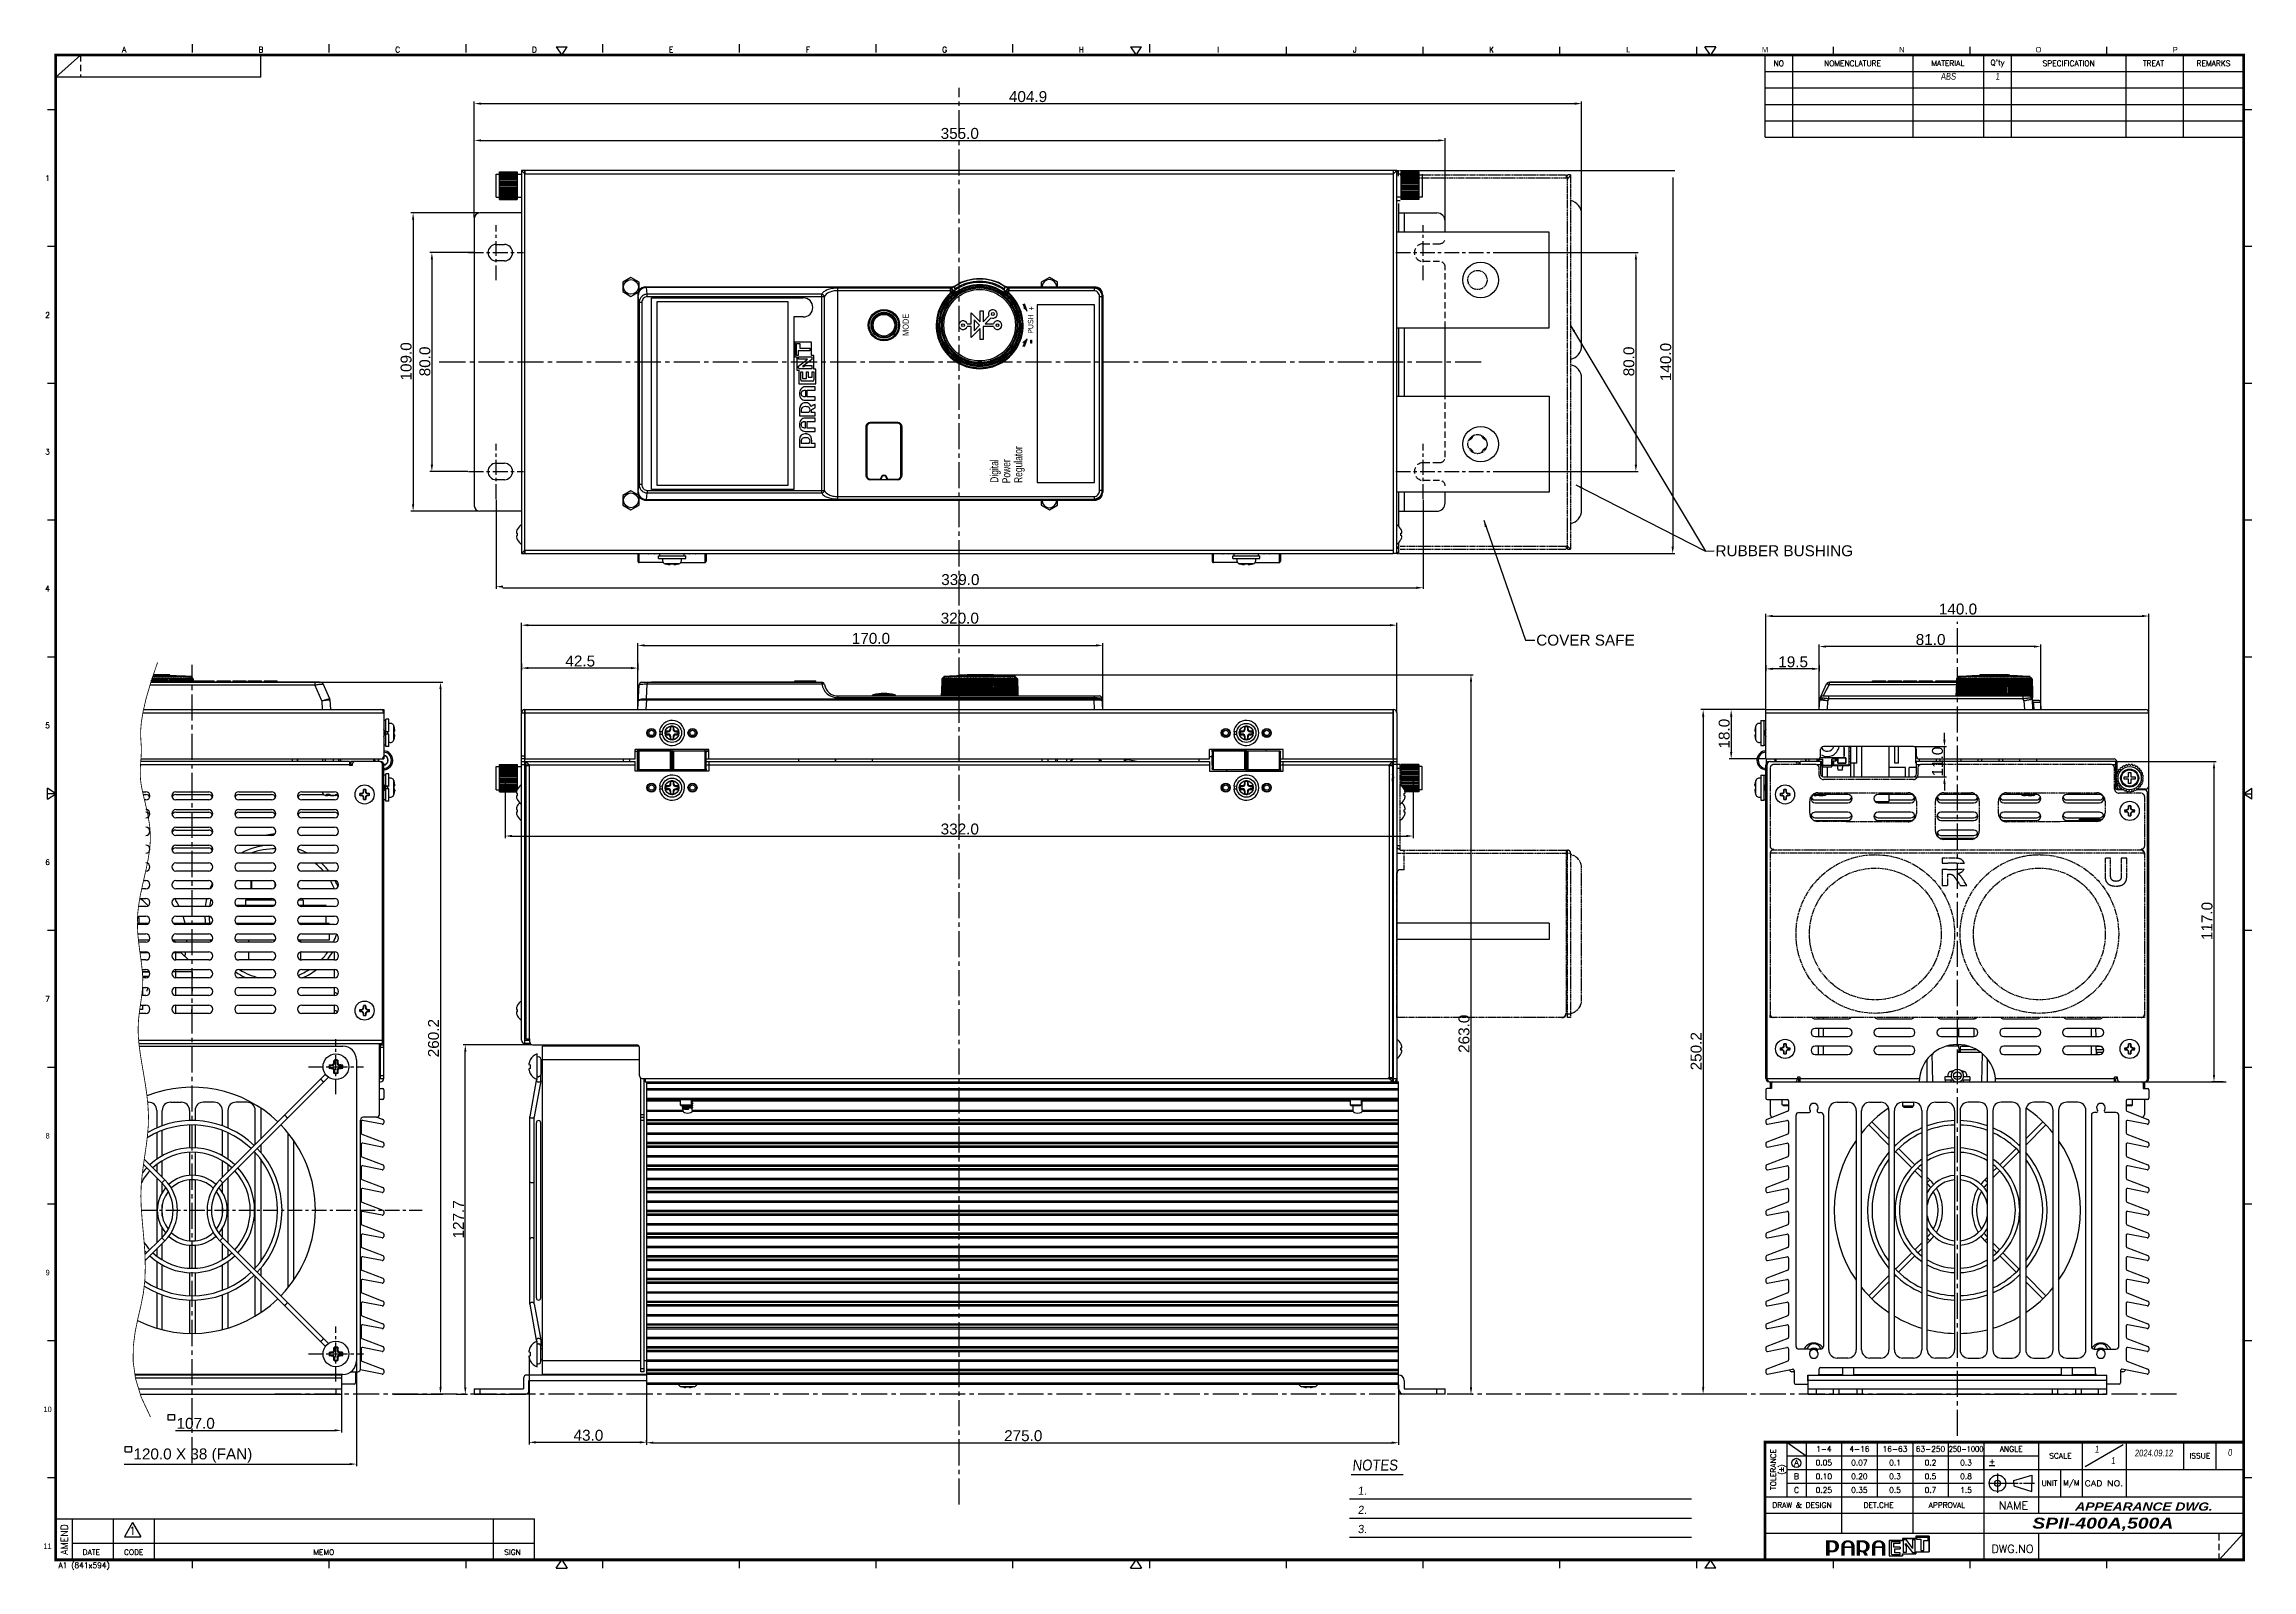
# Model space of a CAD drawing. Extents: x -329 to 5579, y -1942 to 3105.
# Drawn here: x 1797 to 2604, y -1942 to -1384 of the extents above; entities that cross this region are included whole.
import ezdxf
from ezdxf.enums import TextEntityAlignment as Align

# ---------------------------------------------------------------- set-up
doc = ezdxf.new("R2010")
doc.units = 0
doc.header["$PDMODE"] = 3
doc.header["$PDSIZE"] = 1.5
for name, pattern in [('CENTER', [17.8, 10.75, -2.35, 2.35, -2.35]), ('CENTER2', [28.575, 19.05, -3.175, 3.175, -3.175]), ('HIDDEN', [3.525, 2.35, -1.175]), ('PHANTOM', [0.8, 0.45, -0.05, 0.1, -0.05, 0.1, -0.05])]:
    doc.linetypes.add(name, pattern=pattern)
doc.layers.get('0').update_dxf_attribs({"linetype": 'CONTINUOUS'})
doc.layers.get('DEFPOINTS').update_dxf_attribs({"linetype": 'CONTINUOUS'})
for name, color, linetype in [('2', 2, 'CONTINUOUS'), ('3', 112, 'CENTER'), ('BLOCK-SP2-40DXF_CONTINUOUS', 7, 'CONTINUOUS'), ('BOLT_SUPPORTDXF_CONTINUOUS', 7, 'CONTINUOUS'), ('BR-762C2N-16DXF_CONTINUOUS', 7, 'CONTINUOUS'), ('BRKT2_250_DXF_CONTINUOUS_L', 7, 'CONTINUOUS'), ('BRKT_HEATSINDXF_CONTINUOUS', 7, 'CONTINUOUS'), ('BUSBAR_SP-40DXF_CONTINUOUS', 7, 'CONTINUOUS'), ('BUSBAR_SP2-4DXF_CONTINUOUS', 7, 'CONTINUOUS'), ('BUTTON_PUSH9DXF_CONTINUOUS', 7, 'CONTINUOUS'), ('CAP_DATA90A_DXF_CONTINUOUS', 7, 'CONTINUOUS'), ('CT-TS3655W_DXF_CONTINUOUS_', 7, 'CONTINUOUS'), ('CV', 6, 'CONTINUOUS'), ('DIM', 1, 'CONTINUOUS'), ('FAN105X38_DXF_CONTINUOUS_L', 7, 'CONTINUOUS'), ('FAN_GRILL120DXF_CONTINUOUS', 7, 'CONTINUOUS'), ('FUSE400A_DXF_CONTINUOUS_LI', 7, 'CONTINUOUS'), ('HEX_M10X25_DXF_CONTINUOUS_', 7, 'CONTINUOUS'), ('HTSINK-400A_DXF_CONTINUOUS', 7, 'CONTINUOUS'), ('JW009818UAN4DXF_CONTINUOUS', 7, 'CONTINUOUS'), ('KNOB_ROTARY9DXF_CONTINUOUS', 7, 'CONTINUOUS'), ('PANEL_BK-SPIDXF_CONTINUOUS', 7, 'CONTINUOUS'), ('PANEL_F-SPIIDXF_CONTINUOUS', 7, 'CONTINUOUS'), ('PANEL_LT-SPIDXF_CONTINUOUS', 7, 'CONTINUOUS'), ('PANEL_TOP400DXF_CONTINUOUS', 7, 'CONTINUOUS'), ('PH_M3X8_DXF_CONTINUOUS_LIN', 7, 'CONTINUOUS'), ('PH_M4X5_DXF_CONTINUOUS_LIN', 7, 'CONTINUOUS'), ('PH_M4X8_DXF_CONTINUOUS_LIN', 7, 'CONTINUOUS'), ('S_WASHER_M4_DXF_CONTINUOUS', 7, 'CONTINUOUS'), ('S_WASR_M10-_DXF_CONTINUOUS', 7, 'CONTINUOUS'), ('SEMIKRON_SKKDXF_CONTINUOUS', 7, 'CONTINUOUS'), ('STAND-OFF-M3DXF_CONTINUOUS', 7, 'CONTINUOUS'), ('TH_M4X45_DXF_CONTINUOUS_LI', 7, 'CONTINUOUS'), ('TH_T3X8_DXF_CONTINUOUS_LIN', 7, 'CONTINUOUS'), ('TOP_CASE-90ADXF_CONTINUOUS', 7, 'CONTINUOUS'), ('WASHER_M10_DXF_CONTINUOUS_', 7, 'CONTINUOUS'), ('WASHER_M4_DXF_CONTINUOUS_L', 7, 'CONTINUOUS'), ('WINDOW_SHEETDXF_CONTINUOUS', 7, 'CONTINUOUS'), ('학뇜-윗_11_DXF_CONTINUOUS_LIN', 7, 'CONTINUOUS')]:
    doc.layers.add(name, color=color, linetype=linetype)
doc.styles.add('A', font='GOTHIC.TTF')
doc.styles.add('N', font='arialbi.ttf', dxfattribs={"width": 0.8, "oblique": 5})
doc.styles.add('OMI-1', font='arial.ttf', dxfattribs={"oblique": 1})
doc.styles.add('SIM', font='simplex')
doc.styles.get("Standard").update_dxf_attribs({"font": 'gulim.ttc', "width": 0.8, "height": 2})
doc.dimstyles.new('1', dxfattribs={"dimtxt": 4, "dimasz": 2.5, "dimexe": 0.8, "dimexo": 0.3, "dimgap": 0.5, "dimtad": 1, "dimtoh": 1, "dimdec": 1, "dimzin": 0, "dimtxsty": 'OMI-1', "dimcen": 0, "dimclrd": 256, "dimclre": 256, "dimclrt": 256, "dimazin": 3, "dimtfac": 0.8, "dimtdec": 1, "dimtix": 1, "dimtmove": 0, "dimatfit": 3, "dimtolj": 1, "dimtzin": 0})

# ---------------------------------------------------------------- blocks, each defined once
blk = doc.blocks.new('*D8159')
at = {"layer": 'DEFPOINTS', "color": 0}
for p in [(1897.63, -1617.6), (1924.02, -1877.8), (1941.47, -1877.8)]:
    blk.add_point(p, dxfattribs=at)
at = {"layer": 'DIM'}
for p, q in [((1897.93, -1617.6), (1942.27, -1617.6)), ((1941.47, -1620.1), (1941.47, -1875.3)), ((1924.32, -1877.8), (1942.27, -1877.8))]:
    blk.add_line(p, q, dxfattribs=at)
for points in [[(1941.89, -1620.1), (1941.06, -1620.1), (1941.47, -1617.6)], [(1941.06, -1875.3), (1941.89, -1875.3), (1941.47, -1877.8)]]:
    blk.add_solid(points, dxfattribs=at)
at = {"layer": 'DIM', "insert": (1938.93, -1747.7), "char_height": 4, "attachment_point": 5, "rotation": 90, "style": 'OMI-1'}
blk.add_mtext('\\A1;260.2', dxfattribs=at)
blk = doc.blocks.new('*D8160')
at = {"layer": 'DEFPOINTS', "color": 0}
for p in [(1950.54, -1750.08), (1974.9, -1750.08), (1946.93, -1877.8)]:
    blk.add_point(p, dxfattribs=at)
at = {"layer": 'DIM'}
for p, q in [((1974.6, -1750.08), (1949.74, -1750.08)), ((1950.54, -1875.3), (1950.54, -1752.58)), ((1947.23, -1877.8), (1951.34, -1877.8))]:
    blk.add_line(p, q, dxfattribs=at)
for points in [[(1950.96, -1752.58), (1950.13, -1752.58), (1950.54, -1750.08)], [(1950.13, -1875.3), (1950.96, -1875.3), (1950.54, -1877.8)]]:
    blk.add_solid(points, dxfattribs=at)
at = {"layer": 'DIM', "insert": (1948.03, -1813.94), "char_height": 4, "attachment_point": 5, "rotation": 90, "style": 'OMI-1'}
blk.add_mtext('\\A1;127.7', dxfattribs=at)
blk = doc.blocks.new('*D8161')
at = {"layer": 'DEFPOINTS', "color": 0}
for p in [(2308.82, -1419.53), (1953.82, -1448.05), (2308.82, -1449.05)]:
    blk.add_point(p, dxfattribs=at)
at = {"layer": 'DIM'}
for p, q in [((1953.82, -1447.75), (1953.82, -1418.73)), ((1956.32, -1419.53), (2306.32, -1419.53)), ((2308.82, -1448.75), (2308.82, -1418.73))]:
    blk.add_line(p, q, dxfattribs=at)
for points in [[(1956.32, -1419.12), (1956.32, -1419.95), (1953.82, -1419.53)], [(2306.32, -1419.95), (2306.32, -1419.12), (2308.82, -1419.53)]]:
    blk.add_solid(points, dxfattribs=at)
at = {"layer": 'DIM', "insert": (2131.32, -1416.99), "char_height": 4, "attachment_point": 5, "style": 'OMI-1'}
blk.add_mtext('\\A1;355.0', dxfattribs=at)
blk = doc.blocks.new('*D8162')
at = {"layer": 'DEFPOINTS', "color": 0}
for p in [(2358.72, -1406.07), (1953.82, -1448.05), (2358.72, -1446.44)]:
    blk.add_point(p, dxfattribs=at)
at = {"layer": 'DIM'}
for p, q in [((1953.82, -1447.75), (1953.82, -1405.27)), ((1956.32, -1406.07), (2356.22, -1406.07)), ((2358.72, -1446.14), (2358.72, -1405.27))]:
    blk.add_line(p, q, dxfattribs=at)
for points in [[(1956.32, -1405.65), (1956.32, -1406.49), (1953.82, -1406.07)], [(2356.22, -1406.49), (2356.22, -1405.65), (2358.72, -1406.07)]]:
    blk.add_solid(points, dxfattribs=at)
at = {"layer": 'DIM', "insert": (2156.27, -1403.53), "char_height": 4, "attachment_point": 5, "style": 'OMI-1'}
blk.add_mtext('\\A1;404.9', dxfattribs=at)
blk = doc.blocks.new('*D8163')
at = {"layer": 'DEFPOINTS', "color": 0}
for p in [(2480.12, -1641.1), (2491.4, -1641.1), (2480.12, -1652.1)]:
    blk.add_point(p, dxfattribs=at)
at = {"layer": 'DIM'}
for p, q in [((2491.4, -1638.6), (2491.4, -1636.1)), ((2480.42, -1641.1), (2492.2, -1641.1)), ((2491.4, -1652.1), (2491.4, -1641.1)), ((2480.42, -1652.1), (2492.2, -1652.1)), ((2491.4, -1654.6), (2491.4, -1657.1))]:
    blk.add_line(p, q, dxfattribs=at)
for points in [[(2490.98, -1638.6), (2491.82, -1638.6), (2491.4, -1641.1)], [(2491.82, -1654.6), (2490.98, -1654.6), (2491.4, -1652.1)]]:
    blk.add_solid(points, dxfattribs=at)
at = {"layer": 'DIM', "insert": (2488.86, -1646.6), "char_height": 4, "attachment_point": 5, "rotation": 90, "style": 'OMI-1'}
blk.add_mtext('\\A1;11.0', dxfattribs=at)

msp = doc.modelspace()

# ---------------------------------------------------------------- hatches: boundary and pattern name
h = msp.add_hatch(color=256)
h.dxf.hatch_style = 1
h.paths.add_polyline_path([(2154.97, -1479.27), (2154.2, -1479.27, -0.016662), (2154.81, -1480.67), (2154.35, -1480.67), (2156.04, -1482.07, 0.031781), (2154.97, -1479.27)], is_closed=False)
h = msp.add_hatch(color=256)
h.dxf.hatch_style = 1
h.paths.add_polyline_path([(2154.97, -1494.87, 0.031781), (2156.04, -1492.07), (2154.35, -1493.47), (2154.81, -1493.47, -0.016662), (2154.2, -1494.87), (2154.97, -1494.87)], is_closed=False)
h = msp.add_hatch(color=256)
h.dxf.hatch_style = 1
h.paths.add_polyline_path([(2157.59, -1493.64), (2157.59, -1492.58), (2157.3, -1492.58), (2157.3, -1493.64), (2157.3, -1493.64), (2157.59, -1493.64)], is_closed=False)
h = msp.add_hatch(color=256)
edge = h.paths.add_edge_path()
edge.add_spline(control_points=[(2451.23, -1934.53), (2451.02, -1934.77), (2450.71, -1934.93), (2450.22, -1934.93), (2450.11, -1934.93), (2449.95, -1934.92), (2449.74, -1934.87), (2449.54, -1934.83), (2449.43, -1934.72), (2449.37, -1934.67), (2449.37, -1934.59), (2449.37, -1932.14), (2449.37, -1931.99), (2449.51, -1931.99), (2450.28, -1931.99), (2450.28, -1931.99), (2450.72, -1931.99), (2451.02, -1932.12), (2451.23, -1932.36), (2451.45, -1932.61), (2451.52, -1933.03), (2451.52, -1933.4), (2451.52, -1933.78), (2451.45, -1934.29), (2451.23, -1934.53)], knot_values=[0, 0, 0, 0, 1, 1, 1, 2, 2, 2, 3, 3, 3, 4, 4, 4, 5, 5, 5, 6, 6, 6, 7, 7, 7, 8, 8, 8, 8], degree=3, periodic=0)
edge = h.paths.add_edge_path(flags=16)
edge.add_spline(control_points=[(2450.32, -1931.23), (2450.32, -1931.23), (2448.24, -1931.23), (2448.24, -1931.23), (2448.24, -1931.23), (2448.05, -1931.23), (2448.05, -1931.23), (2448.05, -1931.23), (2448.05, -1936.88), (2448.05, -1936.88), (2448.05, -1936.88), (2449.37, -1936.88), (2449.37, -1936.88), (2449.37, -1936.88), (2449.37, -1935.7), (2449.37, -1935.52), (2449.5, -1935.56), (2449.68, -1935.65), (2450.28, -1935.67), (2450.92, -1935.69), (2451.84, -1935.48), (2452.25, -1934.99), (2452.64, -1934.5), (2452.84, -1933.97), (2452.84, -1933.41), (2452.84, -1932.75), (2452.62, -1932.19), (2452.17, -1931.74), (2451.73, -1931.3), (2451.1, -1931.23), (2450.32, -1931.23)], knot_values=[0, 0, 0, 0, 1, 1, 1, 2, 2, 2, 3, 3, 3, 4, 4, 4, 5, 5, 5, 6, 6, 6, 7, 7, 7, 8, 8, 8, 9, 9, 9, 10, 10, 10, 10], degree=3, periodic=0)
h = msp.add_hatch(color=256)
edge = h.paths.add_edge_path()
edge.add_spline(control_points=[(2457.32, -1933.37), (2457.17, -1933.37), (2454.92, -1933.37), (2454.91, -1933.37), (2454.91, -1933.37), (2454.91, -1933.35), (2454.91, -1933.35), (2454.91, -1933.04), (2454.99, -1932.5), (2455.19, -1932.29), (2455.36, -1932.09), (2455.68, -1931.91), (2456.09, -1931.91), (2456.51, -1931.91), (2456.79, -1932.04), (2457, -1932.25), (2457.21, -1932.45), (2457.32, -1933.04), (2457.32, -1933.35), (2457.32, -1933.35), (2457.32, -1933.37), (2457.32, -1933.37)], knot_values=[0, 0, 0, 0, 1, 1, 1, 2, 2, 2, 3, 3, 3, 4, 4, 4, 5, 5, 5, 6, 6, 6, 7, 7, 7, 7], degree=3, periodic=0)
edge = h.paths.add_edge_path(flags=16)
edge.add_spline(control_points=[(2456.09, -1931.23), (2455.2, -1931.23), (2454.62, -1931.46), (2454.24, -1931.92), (2453.86, -1932.36), (2453.67, -1932.74), (2453.67, -1933.27), (2453.67, -1933.27), (2453.67, -1936.88), (2453.67, -1936.88), (2453.67, -1936.88), (2454.91, -1936.88), (2454.91, -1936.88), (2454.91, -1936.88), (2454.91, -1935.19), (2454.91, -1934.09), (2454.92, -1934.09), (2457.17, -1934.09), (2457.32, -1934.09), (2457.32, -1934.24), (2457.32, -1936.88), (2457.32, -1936.88), (2457.32, -1936.88), (2458.55, -1936.88), (2458.55, -1936.88), (2458.55, -1936.88), (2458.55, -1933.27), (2458.55, -1933.27), (2458.55, -1932.74), (2458.36, -1932.36), (2457.98, -1931.92), (2457.6, -1931.46), (2456.99, -1931.23), (2456.09, -1931.23)], knot_values=[0, 0, 0, 0, 1, 1, 1, 2, 2, 2, 3, 3, 3, 4, 4, 4, 5, 5, 5, 6, 6, 6, 7, 7, 7, 8, 8, 8, 9, 9, 9, 10, 10, 10, 11, 11, 11, 11], degree=3, periodic=0)
h = msp.add_hatch(color=256)
edge = h.paths.add_edge_path()
edge.add_spline(control_points=[(2462.42, -1934.59), (2462.16, -1934.83), (2461.85, -1934.95), (2461.41, -1934.95), (2461.29, -1934.95), (2461.13, -1934.93), (2460.99, -1934.88), (2460.85, -1934.83), (2460.58, -1934.69), (2460.54, -1934.65), (2460.54, -1934.57), (2460.54, -1932.1), (2460.54, -1931.95), (2460.68, -1931.95), (2461.53, -1931.95), (2461.53, -1931.95), (2461.92, -1931.95), (2462.15, -1932.16), (2462.4, -1932.41), (2462.65, -1932.67), (2462.77, -1933.08), (2462.77, -1933.43), (2462.77, -1933.81), (2462.68, -1934.35), (2462.42, -1934.59)], knot_values=[0, 0, 0, 0, 1, 1, 1, 2, 2, 2, 3, 3, 3, 4, 4, 4, 5, 5, 5, 6, 6, 6, 7, 7, 7, 8, 8, 8, 8], degree=3, periodic=0)
edge = h.paths.add_edge_path(flags=16)
edge.add_spline(control_points=[(2461.57, -1931.23), (2461.57, -1931.23), (2459.49, -1931.23), (2459.49, -1931.23), (2459.49, -1931.23), (2459.3, -1931.23), (2459.3, -1931.23), (2459.3, -1931.23), (2459.3, -1936.88), (2459.3, -1936.88), (2459.3, -1936.88), (2460.54, -1936.88), (2460.54, -1936.88), (2460.54, -1936.88), (2460.54, -1935.66), (2460.54, -1935.47), (2460.68, -1935.52), (2460.82, -1935.55), (2460.94, -1935.57), (2460.94, -1935.57), (2461.33, -1935.62), (2461.43, -1935.64), (2461.63, -1935.78), (2461.8, -1936.06), (2461.92, -1936.25), (2462.05, -1936.45), (2462.21, -1936.88), (2462.21, -1936.88), (2462.21, -1936.88), (2463.4, -1936.88), (2463.4, -1936.88), (2463.4, -1936.88), (2463.23, -1936.22), (2463.07, -1935.96), (2462.97, -1935.8), (2462.83, -1935.65), (2462.65, -1935.49), (2463.01, -1935.33), (2463.36, -1935.11), (2463.61, -1934.82), (2463.93, -1934.43), (2464.06, -1933.97), (2464.06, -1933.44), (2464.06, -1932.73), (2463.86, -1932.31), (2463.4, -1931.88), (2462.95, -1931.45), (2462.33, -1931.23), (2461.57, -1931.23)], knot_values=[0, 0, 0, 0, 1, 1, 1, 2, 2, 2, 3, 3, 3, 4, 4, 4, 5, 5, 5, 6, 6, 6, 7, 7, 7, 8, 8, 8, 9, 9, 9, 10, 10, 10, 11, 11, 11, 12, 12, 12, 13, 13, 13, 14, 14, 14, 15, 15, 15, 16, 16, 16, 16], degree=3, periodic=0)
h = msp.add_hatch(color=256)
edge = h.paths.add_edge_path()
edge.add_spline(control_points=[(2468.57, -1933.37), (2468.42, -1933.37), (2466.17, -1933.37), (2466.16, -1933.37), (2466.16, -1933.37), (2466.16, -1933.35), (2466.16, -1933.35), (2466.16, -1933.04), (2466.24, -1932.5), (2466.44, -1932.29), (2466.61, -1932.09), (2466.93, -1931.91), (2467.34, -1931.91), (2467.76, -1931.91), (2468.04, -1932.04), (2468.25, -1932.25), (2468.46, -1932.45), (2468.57, -1933.04), (2468.57, -1933.35), (2468.57, -1933.35), (2468.57, -1933.37), (2468.57, -1933.37)], knot_values=[0, 0, 0, 0, 1, 1, 1, 2, 2, 2, 3, 3, 3, 4, 4, 4, 5, 5, 5, 6, 6, 6, 7, 7, 7, 7], degree=3, periodic=0)
edge = h.paths.add_edge_path(flags=16)
edge.add_spline(control_points=[(2467.34, -1931.23), (2466.45, -1931.23), (2465.87, -1931.46), (2465.49, -1931.92), (2465.11, -1932.36), (2464.92, -1932.74), (2464.92, -1933.27), (2464.92, -1933.27), (2464.92, -1936.88), (2464.92, -1936.88), (2464.92, -1936.88), (2466.16, -1936.88), (2466.16, -1936.88), (2466.16, -1936.88), (2466.16, -1935.19), (2466.16, -1934.09), (2466.17, -1934.09), (2468.42, -1934.09), (2468.57, -1934.09), (2468.57, -1934.24), (2468.57, -1936.88), (2468.57, -1936.88), (2468.57, -1936.88), (2469.8, -1936.88), (2469.8, -1936.88), (2469.8, -1936.88), (2469.8, -1933.27), (2469.8, -1933.27), (2469.8, -1932.74), (2469.61, -1932.36), (2469.23, -1931.92), (2468.85, -1931.46), (2468.24, -1931.23), (2467.34, -1931.23)], knot_values=[0, 0, 0, 0, 1, 1, 1, 2, 2, 2, 3, 3, 3, 4, 4, 4, 5, 5, 5, 6, 6, 6, 7, 7, 7, 8, 8, 8, 9, 9, 9, 10, 10, 10, 11, 11, 11, 11], degree=3, periodic=0)

# ---------------------------------------------------------------- linework, layer by layer
for p, q in [((1800.8, -1396.35), (1809.8, -1388.35)), ((1850.8, -1387.35), (1850.8, -1384.35)), ((1875.8, -1396.35), (1875.8, -1388.35)), ((1900.8, -1387.35), (1900.8, -1384.35)), ((1950.8, -1387.35), (1950.8, -1384.35)), ((1983.8, -1385.35), (1987.8, -1385.35)), ((1983.8, -1385.35), (1985.8, -1388.35)), ((1985.8, -1388.35), (1987.8, -1385.35)), ((2000.8, -1387.35), (2000.8, -1384.35)), ((2050.8, -1387.35), (2050.8, -1384.35)), ((2100.8, -1387.35), (2100.8, -1384.35)), ((2150.8, -1387.35), (2150.8, -1384.35)), ((2193.8, -1385.35), (2195.8, -1388.35)), ((2193.8, -1385.35), (2197.8, -1385.35)), ((2195.8, -1388.35), (2197.8, -1385.35)), ((2200.8, -1387.35), (2200.8, -1384.35)), ((2250.8, -1388.35), (2250.8, -1385.35)), ((2300.8, -1388.35), (2300.8, -1385.35)), ((2350.8, -1388.35), (2350.8, -1385.35)), ((2400.8, -1388.35), (2400.8, -1385.35)), ((2405.8, -1388.35), (2403.8, -1385.35)), ((2407.8, -1385.35), (2403.8, -1385.35)), ((2407.8, -1385.35), (2405.8, -1388.35)), ((2425.8, -1418.35), (2425.8, -1388.35)), ((2435.8, -1388.35), (2435.8, -1418.35)), ((2450.8, -1388.35), (2450.8, -1385.35)), ((2479.8, -1388.35), (2479.8, -1418.35)), ((2500.8, -1388.35), (2500.8, -1385.35)), ((2505.8, -1418.35), (2505.8, -1388.35)), ((2515.8, -1388.35), (2515.8, -1418.35)), ((2550.8, -1388.35), (2550.8, -1385.35)), ((2557.8, -1418.35), (2557.8, -1388.35)), ((2578.8, -1418.35), (2578.8, -1388.35)), ((1875.8, -1396.35), (1800.8, -1396.35)), ((2425.8, -1394.35), (2600.8, -1394.35)), ((2425.8, -1400.35), (2600.8, -1400.35)), ((1800.8, -1408.35), (1797.8, -1408.35)), ((2425.8, -1406.35), (2600.8, -1406.35)), ((2425.8, -1412.35), (2600.8, -1412.35)), ((2603.8, -1408.35), (2600.8, -1408.35)), ((2425.8, -1418.35), (2600.8, -1418.35)), ((1800.8, -1458.35), (1797.8, -1458.35)), ((2603.8, -1458.35), (2600.8, -1458.35)), ((2156.04, -1492.07), (2154.35, -1493.47)), ((2157.3, -1493.64), (2157.3, -1492.58)), ((2157.3, -1492.58), (2157.59, -1492.58)), ((2157.59, -1492.58), (2157.59, -1493.64)), ((2157.59, -1493.64), (2157.3, -1493.64)), ((1800.8, -1508.35), (1797.8, -1508.35)), ((2603.8, -1508.35), (2600.8, -1508.35)), ((1800.8, -1558.35), (1797.8, -1558.35)), ((2603.8, -1558.35), (2600.8, -1558.35)), ((1800.8, -1608.35), (1797.8, -1608.35)), ((2603.8, -1608.35), (2600.8, -1608.35)), ((1797.8, -1660.35), (1797.8, -1656.35)), ((1800.8, -1658.35), (1797.8, -1656.35)), ((1797.8, -1660.35), (1800.8, -1658.35)), ((1800.8, -1658.35), (1797.8, -1658.35)), ((2600.8, -1658.35), (2603.8, -1656.35)), ((2600.8, -1658.35), (2603.8, -1658.35)), ((2603.8, -1660.35), (2600.8, -1658.35)), ((2603.8, -1660.35), (2603.8, -1656.35)), ((1800.8, -1708.35), (1797.8, -1708.35)), ((2603.8, -1708.35), (2600.8, -1708.35)), ((1800.8, -1758.35), (1797.8, -1758.35)), ((2603.8, -1758.35), (2600.8, -1758.35)), ((1800.8, -1808.35), (1797.8, -1808.35)), ((2603.8, -1808.35), (2600.8, -1808.35)), ((1800.8, -1858.35), (1797.8, -1858.35)), ((2603.8, -1858.35), (2600.8, -1858.35)), ((2433.8, -1895.35), (2440.8, -1900.35)), ((2433.8, -1895.35), (2433.8, -1915.35)), ((2440.8, -1895.35), (2440.8, -1915.35)), ((2453.8, -1895.35), (2453.8, -1915.35)), ((2466.8, -1895.35), (2466.8, -1915.35)), ((2479.8, -1895.35), (2479.8, -1928.61)), ((2492.8, -1895.35), (2492.8, -1915.35)), ((2505.8, -1895.35), (2505.8, -1938.35)), ((2525.8, -1895.35), (2525.8, -1921.35)), ((2541.8, -1895.35), (2541.8, -1915.35)), ((2556.8, -1896.35), (2542.8, -1904.35)), ((2557.8, -1895.35), (2557.8, -1915.35)), ((2578.8, -1895.35), (2578.8, -1905.35)), ((2590.8, -1905.35), (2590.8, -1895.35)), ((2433.8, -1900.35), (2525.8, -1900.35)), ((2507.8, -1903.85), (2509.8, -1903.85)), ((1800.8, -1908.35), (1797.8, -1908.35)), ((2433.8, -1905.35), (2600.8, -1905.35)), ((2433.8, -1910.35), (2505.8, -1910.35)), ((2507.8, -1910.35), (2518.3, -1910.35)), ((2510.8, -1906.85), (2510.8, -1913.85)), ((2516.8, -1909.35), (2523.3, -1907.35)), ((2516.8, -1910.35), (2516.8, -1909.35)), ((2516.8, -1910.35), (2516.8, -1911.35)), ((2516.8, -1911.35), (2523.3, -1913.35)), ((2518.8, -1910.35), (2519.8, -1910.35)), ((2520.3, -1910.35), (2524.3, -1910.35)), ((2523.3, -1907.35), (2523.3, -1910.35)), ((2523.3, -1913.35), (2523.3, -1910.35)), ((2533.8, -1905.35), (2533.8, -1915.35)), ((2603.8, -1908.35), (2600.8, -1908.35)), ((2273.86, -1916.09), (2398.93, -1916.09)), ((2425.8, -1915.35), (2600.8, -1915.35)), ((2453.8, -1915.35), (2453.8, -1928.61)), ((1800.8, -1923.35), (1975.8, -1923.35)), ((1806.8, -1923.35), (1806.8, -1938.35)), ((1821.8, -1923.35), (1821.8, -1938.35)), ((1828.9, -1924.74), (1825.9, -1929.99)), ((1828.9, -1924.74), (1831.9, -1929.99)), ((1836.8, -1923.35), (1836.8, -1938.35)), ((1960.8, -1938.35), (1960.8, -1923.35)), ((1975.8, -1938.35), (1975.8, -1923.35)), ((2273.86, -1923.09), (2398.93, -1923.09)), ((2425.8, -1921.35), (2505.8, -1921.35)), ((2425.8, -1928.61), (2600.8, -1928.61)), ((2505.8, -1921.35), (2600.8, -1921.35)), ((2525.8, -1928.61), (2525.8, -1938.35)), ((2591.8, -1938.35), (2600.8, -1928.61)), ((1975.8, -1932.35), (1806.8, -1932.35)), ((1825.9, -1929.99), (1831.9, -1929.99)), ((2273.86, -1930.09), (2398.93, -1930.09)), ((2476.01, -1931.26), (2471.13, -1931.26)), ((2471.13, -1931.26), (2471.13, -1936.88)), ((2471.13, -1936.88), (2476.01, -1936.88)), ((2471.89, -1932.13), (2471.89, -1936.01)), ((2475.24, -1931.73), (2472.29, -1931.73)), ((2472.29, -1936.41), (2475.24, -1936.41)), ((2472.84, -1933.78), (2472.84, -1932.32)), ((2472.84, -1932.32), (2475.24, -1932.32)), ((2475.24, -1933.78), (2472.84, -1933.78)), ((2473.24, -1935.82), (2473.24, -1934.37)), ((2473.24, -1934.37), (2475.24, -1934.37)), ((2475.24, -1935.82), (2473.24, -1935.82)), ((2475.24, -1932.32), (2475.24, -1931.73)), ((2475.24, -1933.78), (2475.24, -1934.37)), ((2475.24, -1936.41), (2475.24, -1935.82)), ((2480.88, -1930.51), (2476.01, -1930.51)), ((2476.01, -1930.51), (2476.01, -1931.26)), ((2476.01, -1936.88), (2476.01, -1936.13)), ((2476.01, -1936.13), (2480.88, -1936.13)), ((2476.29, -1931.28), (2476.29, -1935.69)), ((2477.46, -1935.69), (2476.29, -1935.69)), ((2476.69, -1930.88), (2477.26, -1930.88)), ((2477.15, -1932.37), (2479.74, -1935.7)), ((2477.15, -1932.98), (2477.15, -1932.37)), ((2477.15, -1932.98), (2477.45, -1933.36)), ((2477.26, -1930.88), (2479.75, -1934.19)), ((2477.45, -1933.36), (2477.46, -1935.69)), ((2479.74, -1935.7), (2480.6, -1935.69)), ((2479.75, -1930.96), (2480.6, -1930.96)), ((2479.75, -1930.96), (2479.75, -1934.19)), ((2480.6, -1930.96), (2480.6, -1935.69)), ((2485.76, -1929.76), (2480.88, -1929.76)), ((2480.88, -1929.76), (2480.88, -1930.51)), ((2480.88, -1936.13), (2480.88, -1935.38)), ((2480.88, -1935.38), (2485.76, -1935.38)), ((2485.46, -1930.18), (2481.18, -1930.18)), ((2481.18, -1930.18), (2481.18, -1930.77)), ((2481.18, -1930.77), (2482.81, -1930.78)), ((2482.81, -1930.78), (2482.82, -1934.96)), ((2482.82, -1934.96), (2483.81, -1934.96)), ((2483.81, -1934.96), (2483.81, -1931.33)), ((2483.81, -1931.33), (2485.46, -1931.33)), ((2485.46, -1931.33), (2485.46, -1930.18)), ((2485.76, -1935.38), (2485.76, -1929.76)), ((1850.8, -1941.35), (1850.8, -1938.35)), ((1900.8, -1941.35), (1900.8, -1938.35)), ((1950.8, -1941.35), (1950.8, -1938.35)), ((1983.8, -1941.35), (1985.8, -1938.35)), ((1983.8, -1941.35), (1987.8, -1941.35)), ((1985.8, -1938.35), (1987.8, -1941.35)), ((2000.8, -1941.35), (2000.8, -1938.35)), ((2050.8, -1941.35), (2050.8, -1938.35)), ((2100.8, -1941.35), (2100.8, -1938.35)), ((2150.8, -1941.35), (2150.8, -1938.35)), ((2193.8, -1941.35), (2195.8, -1938.35)), ((2193.8, -1941.35), (2197.8, -1941.35)), ((2195.8, -1938.35), (2197.8, -1941.35)), ((2200.8, -1941.35), (2200.8, -1938.35)), ((2250.8, -1941.35), (2250.8, -1938.35)), ((2300.8, -1941.35), (2300.8, -1938.35)), ((2350.8, -1941.35), (2350.8, -1938.35)), ((2400.8, -1941.35), (2400.8, -1938.35)), ((2405.8, -1938.35), (2403.8, -1941.35)), ((2407.8, -1941.35), (2403.8, -1941.35)), ((2407.8, -1941.35), (2405.8, -1938.35)), ((2450.8, -1941.35), (2450.8, -1938.35)), ((2500.8, -1941.35), (2500.8, -1938.35)), ((2550.8, -1941.35), (2550.8, -1938.35))]:
    msp.add_line(p, q)
at = {"linetype": 'HIDDEN'}
for p, q in [((1809.8, -1388.35), (1809.8, -1396.35)), ((2591.8, -1938.35), (2591.8, -1928.61))]:
    msp.add_line(p, q, dxfattribs=at)
at = {"color": 7, "linetype": 'CONTINUOUS'}
for p, q in [((1961.87, -1440.32), (1961.87, -1431.82)), ((1961.87, -1431.82), (1963.07, -1431.82)), ((1963.07, -1441.07), (1963.07, -1431.07)), ((1963.07, -1431.07), (1969.52, -1431.07)), ((1963.07, -1431.09), (1969.52, -1431.09)), ((1963.07, -1431.18), (1969.52, -1431.18)), ((1963.07, -1431.29), (1969.52, -1431.29)), ((1963.07, -1431.51), (1969.52, -1431.51)), ((1963.07, -1431.71), (1969.52, -1431.71)), ((1963.07, -1432.03), (1969.52, -1432.03)), ((1963.07, -1432.31), (1969.52, -1432.31)), ((1963.07, -1432.73), (1969.52, -1432.73)), ((1963.07, -1433.08), (1969.52, -1433.08)), ((1963.07, -1433.58), (1969.52, -1433.58)), ((1963.07, -1433.98), (1969.52, -1433.98)), ((1963.07, -1434.54), (1969.52, -1434.54)), ((1963.07, -1434.97), (1969.52, -1434.97)), ((1963.07, -1435.56), (1969.52, -1435.56)), ((1963.07, -1436.01), (1969.52, -1436.01)), ((1963.07, -1436.61), (1969.52, -1436.61)), ((1969.52, -1431.07), (1969.52, -1441.07)), ((1969.52, -1431.87), (1971.12, -1431.87)), ((2292.72, -1431.87), (2291.12, -1431.87)), ((2292.72, -1431.82), (2292.32, -1431.82)), ((2299.17, -1431.07), (2292.72, -1431.07)), ((2292.72, -1441.07), (2292.72, -1431.07)), ((2299.17, -1431.1), (2292.72, -1431.1)), ((2299.17, -1431.17), (2292.72, -1431.17)), ((2299.17, -1431.33), (2292.72, -1431.33)), ((2299.17, -1431.49), (2292.72, -1431.49)), ((2299.17, -1431.76), (2292.72, -1431.76)), ((2299.17, -1432.01), (2292.72, -1432.01)), ((2299.17, -1432.39), (2292.72, -1432.39)), ((2299.17, -1432.71), (2292.72, -1432.71)), ((2299.17, -1433.17), (2292.72, -1433.17)), ((2299.17, -1433.55), (2292.72, -1433.55)), ((2299.17, -1434.08), (2292.72, -1434.08)), ((2299.17, -1434.5), (2292.72, -1434.5)), ((2299.17, -1435.08), (2292.72, -1435.08)), ((2299.17, -1435.52), (2292.72, -1435.52)), ((2299.17, -1436.12), (2292.72, -1436.12)), ((2299.17, -1436.57), (2292.72, -1436.57)), ((2299.17, -1431.07), (2299.17, -1441.07)), ((2300.37, -1431.82), (2300.37, -1440.32)), ((1961.87, -1440.32), (1963.07, -1440.32)), ((1963.07, -1437.05), (1969.52, -1437.05)), ((1963.07, -1437.63), (1969.52, -1437.63)), ((1963.07, -1438.05), (1969.52, -1438.05)), ((1963.07, -1438.58), (1969.52, -1438.58)), ((1963.07, -1438.96), (1969.52, -1438.96)), ((1963.07, -1439.42), (1969.52, -1439.42)), ((1963.07, -1439.74), (1969.52, -1439.74)), ((1963.07, -1440.12), (1969.52, -1440.12)), ((1963.07, -1440.37), (1969.52, -1440.37)), ((1963.07, -1440.64), (1969.52, -1440.64)), ((1963.07, -1440.8), (1969.52, -1440.8)), ((1963.07, -1440.96), (1969.52, -1440.96)), ((1963.07, -1441.03), (1969.52, -1441.03)), ((1963.07, -1441.07), (1969.52, -1441.07)), ((1969.52, -1440.27), (1971.12, -1440.27)), ((2292.72, -1440.27), (2291.12, -1440.27)), ((2292.32, -1441.57), (2291.12, -1441.57)), ((2299.17, -1437.16), (2292.72, -1437.16)), ((2299.17, -1437.59), (2292.72, -1437.59)), ((2299.17, -1438.15), (2292.72, -1438.15)), ((2299.17, -1438.55), (2292.72, -1438.55)), ((2299.17, -1439.05), (2292.72, -1439.05)), ((2299.17, -1439.4), (2292.72, -1439.4)), ((2299.17, -1439.82), (2292.72, -1439.82)), ((2299.17, -1440.1), (2292.72, -1440.1)), ((2299.17, -1440.42), (2292.72, -1440.42)), ((2299.17, -1440.63), (2292.72, -1440.63)), ((2299.17, -1440.84), (2292.72, -1440.84)), ((2299.17, -1440.95), (2292.72, -1440.95)), ((2299.17, -1441.04), (2292.72, -1441.04)), ((2299.17, -1441.07), (2292.72, -1441.07)), ((2300.37, -1440.32), (2299.17, -1440.32)), ((2358.72, -1494.64), (2358.72, -1446.44)), ((2358.72, -1554.64), (2358.72, -1506.44)), ((2013.62, -1627.6), (2014.09, -1618.55)), ((2015.09, -1617.6), (2080.86, -1617.6)), ((2016.77, -1623.63), (2017.05, -1618.2)), ((2017.05, -1617.6), (2017.05, -1618.2)), ((2017.05, -1618.2), (2080.86, -1618.2)), ((2018.62, -1617.55), (2018.62, -1617.6)), ((2070.98, -1617.55), (2018.62, -1617.55)), ((2070.62, -1617.55), (2070.62, -1617.6)), ((2070.98, -1617.6), (2070.99, -1617.1)), ((2070.99, -1617.1), (2078.68, -1617.1)), ((2071.74, -1617.6), (2071.75, -1617.1)), ((2072.5, -1617.6), (2072.5, -1617.1)), ((2072.72, -1617.6), (2072.73, -1617.1)), ((2078.44, -1617.6), (2078.43, -1617.1)), ((2078.69, -1617.6), (2078.68, -1617.1)), ((2080.86, -1617.6), (2080.86, -1618.2)), ((2107.58, -1622.19), (2099.66, -1622.19)), ((2124.8, -1616.35), (2124.64, -1622.6)), ((2124.68, -1621.54), (2124.66, -1622.6)), ((2124.66, -1622.6), (2124.68, -1621.54)), ((2124.81, -1616.35), (2124.68, -1621.54)), ((2124.71, -1621.54), (2124.69, -1622.6)), ((2124.69, -1622.6), (2124.71, -1621.54)), ((2124.84, -1616.35), (2124.71, -1621.54)), ((2124.77, -1621.54), (2124.75, -1622.6)), ((2124.76, -1622.6), (2124.77, -1621.54)), ((2124.9, -1616.35), (2124.77, -1621.54)), ((2124.89, -1616.25), (2124.8, -1616.35)), ((2124.9, -1616.26), (2124.81, -1616.35)), ((2124.92, -1616.28), (2124.84, -1616.35)), ((2124.86, -1621.54), (2124.84, -1622.6)), ((2124.84, -1622.6), (2124.86, -1621.54)), ((2124.99, -1616.35), (2124.86, -1621.54)), ((2125, -1616.25), (2124.9, -1616.35)), ((2124.97, -1621.54), (2124.95, -1622.6)), ((2124.95, -1622.6), (2124.97, -1621.54)), ((2124.96, -1616.19), (2125.05, -1616.08)), ((2125.1, -1616.35), (2124.97, -1621.54)), ((2125.05, -1616.3), (2124.99, -1616.35)), ((2125.1, -1616.03), (2125.05, -1616.08)), ((2125.05, -1616.08), (2125.1, -1616.03)), ((2125.13, -1616.03), (2125.07, -1616.08)), ((2125.08, -1616.08), (2125.13, -1616.03)), ((2125.1, -1621.54), (2125.08, -1622.6)), ((2125.09, -1622.6), (2125.1, -1621.54)), ((2125.1, -1616.02), (2125.55, -1615.54)), ((2125.17, -1616.28), (2125.1, -1616.35)), ((2125.23, -1616.35), (2125.1, -1621.54)), ((2125.14, -1616.3), (2125.14, -1616.29)), ((2125.32, -1616.27), (2125.23, -1616.35)), ((2125.23, -1616.35), (2125.28, -1616.28)), ((2125.23, -1616.35), (2125.28, -1616.28)), ((2125.26, -1621.54), (2125.24, -1622.6)), ((2125.24, -1622.6), (2125.26, -1621.54)), ((2125.39, -1616.35), (2125.26, -1621.54)), ((2125.49, -1616.26), (2125.39, -1616.35)), ((2125.44, -1621.54), (2125.42, -1622.6)), ((2125.42, -1622.6), (2125.44, -1621.54)), ((2125.56, -1616.35), (2125.44, -1621.54)), ((2151.68, -1615.54), (2125.55, -1615.54)), ((2125.56, -1616.09), (2125.6, -1616.03)), ((2125.64, -1621.54), (2125.62, -1622.6)), ((2125.63, -1622.6), (2125.64, -1621.54)), ((2125.77, -1616.35), (2125.64, -1621.54)), ((2125.87, -1621.54), (2125.85, -1622.6)), ((2125.86, -1622.6), (2125.87, -1621.54)), ((2125.99, -1616.35), (2125.87, -1621.54)), ((2126.12, -1621.54), (2126.1, -1622.6)), ((2126.11, -1622.6), (2126.12, -1621.54)), ((2126.24, -1616.35), (2126.12, -1621.54)), ((2126.39, -1621.54), (2126.37, -1622.6)), ((2126.38, -1622.6), (2126.39, -1621.54)), ((2126.51, -1616.35), (2126.39, -1621.54)), ((2126.68, -1621.54), (2126.66, -1622.6)), ((2126.67, -1622.6), (2126.68, -1621.54)), ((2126.79, -1616.35), (2126.68, -1621.54)), ((2127, -1621.54), (2126.98, -1622.6)), ((2126.98, -1622.6), (2127, -1621.54)), ((2127.1, -1616.35), (2127, -1621.54)), ((2127.33, -1621.54), (2127.31, -1622.6)), ((2127.32, -1622.6), (2127.33, -1621.54)), ((2127.44, -1616.35), (2127.33, -1621.54)), ((2127.68, -1621.54), (2127.66, -1622.6)), ((2127.67, -1622.6), (2127.68, -1621.54)), ((2127.79, -1616.35), (2127.68, -1621.54)), ((2128.05, -1621.54), (2128.04, -1622.6)), ((2128.15, -1616.35), (2128.05, -1621.54)), ((2128.05, -1622.6), (2128.05, -1621.54)), ((2128.45, -1621.54), (2128.43, -1622.6)), ((2128.44, -1622.6), (2128.45, -1621.54)), ((2128.54, -1616.35), (2128.45, -1621.54)), ((2128.54, -1616.35), (2128.57, -1616.03)), ((2128.85, -1621.54), (2128.84, -1622.6)), ((2128.95, -1616.35), (2128.85, -1621.54)), ((2128.85, -1622.6), (2128.85, -1621.54)), ((2128.95, -1616.35), (2128.96, -1616.03)), ((2129.25, -1622.6), (2129.36, -1616.03)), ((2129.28, -1621.54), (2129.26, -1622.6)), ((2129.27, -1622.6), (2129.28, -1621.54)), ((2129.37, -1616.35), (2129.28, -1621.54)), ((2129.37, -1616.35), (2129.36, -1616.03)), ((2129.68, -1622.6), (2129.79, -1616.03)), ((2129.72, -1621.54), (2129.71, -1622.6)), ((2129.81, -1616.35), (2129.72, -1621.54)), ((2129.72, -1622.6), (2129.72, -1621.54)), ((2129.81, -1616.35), (2129.79, -1616.03)), ((2130.12, -1622.6), (2130.22, -1616.03)), ((2130.18, -1621.54), (2130.16, -1622.6)), ((2130.26, -1616.35), (2130.18, -1621.54)), ((2130.18, -1622.6), (2130.18, -1621.54)), ((2130.58, -1622.6), (2130.67, -1616.03)), ((2130.65, -1621.54), (2130.64, -1622.6)), ((2130.73, -1616.35), (2130.65, -1621.54)), ((2130.65, -1622.6), (2130.65, -1621.54)), ((2134.02, -1614.87), (2130.96, -1614.96)), ((2130.96, -1614.96), (2130.96, -1615.26)), ((2134.02, -1615.17), (2130.96, -1615.26)), ((2131.05, -1622.6), (2131.14, -1616.03)), ((2131.14, -1621.54), (2131.12, -1622.6)), ((2131.21, -1616.35), (2131.14, -1621.54)), ((2131.14, -1622.6), (2131.14, -1621.54)), ((2131.53, -1622.6), (2131.62, -1616.03)), ((2131.64, -1621.54), (2131.63, -1622.6)), ((2131.71, -1616.35), (2131.64, -1621.54)), ((2131.64, -1622.6), (2131.64, -1621.54)), ((2132.03, -1622.6), (2132.11, -1616.03)), ((2132.15, -1621.54), (2132.14, -1622.6)), ((2132.21, -1616.35), (2132.15, -1621.54)), ((2132.15, -1622.6), (2132.15, -1621.54)), ((2132.54, -1622.6), (2132.61, -1616.03)), ((2132.68, -1621.54), (2132.66, -1622.6)), ((2132.73, -1616.35), (2132.68, -1621.54)), ((2132.68, -1622.6), (2132.68, -1621.54)), ((2133.05, -1622.6), (2133.12, -1616.03)), ((2133.21, -1621.54), (2133.2, -1622.6)), ((2133.26, -1616.35), (2133.21, -1621.54)), ((2133.21, -1622.6), (2133.21, -1621.54)), ((2133.58, -1622.6), (2133.64, -1616.03)), ((2133.75, -1621.54), (2133.74, -1622.6)), ((2133.8, -1616.35), (2133.75, -1621.54)), ((2133.76, -1622.6), (2133.75, -1621.54)), ((2134.02, -1615.17), (2134.02, -1614.87)), ((2134.12, -1622.6), (2134.17, -1616.03)), ((2134.31, -1621.54), (2134.29, -1622.6)), ((2134.35, -1616.35), (2134.31, -1621.54)), ((2134.31, -1622.6), (2134.31, -1621.54)), ((2134.66, -1622.6), (2134.71, -1616.03)), ((2134.87, -1621.54), (2134.85, -1622.6)), ((2134.9, -1616.35), (2134.87, -1621.54)), ((2134.87, -1622.6), (2134.87, -1621.54)), ((2135.22, -1622.6), (2135.26, -1616.03)), ((2135.43, -1621.54), (2135.42, -1622.6)), ((2135.46, -1616.35), (2135.43, -1621.54)), ((2135.44, -1622.6), (2135.43, -1621.54)), ((2135.57, -1615.19), (2135.57, -1614.84)), ((2135.77, -1622.6), (2135.81, -1616.03)), ((2136, -1621.54), (2135.99, -1622.6)), ((2136.03, -1616.35), (2136, -1621.54)), ((2136.01, -1622.6), (2136, -1621.54)), ((2136.34, -1622.6), (2136.36, -1616.03)), ((2136.67, -1614.85), (2136.53, -1614.86)), ((2136.58, -1621.54), (2136.57, -1622.6)), ((2136.6, -1616.35), (2136.58, -1621.54)), ((2136.59, -1622.6), (2136.58, -1621.54)), ((2136.62, -1614.82), (2136.62, -1614.83)), ((2136.9, -1622.6), (2136.92, -1616.03)), ((2137.16, -1621.54), (2137.15, -1622.6)), ((2137.17, -1616.35), (2137.16, -1621.54)), ((2137.17, -1622.6), (2137.16, -1621.54)), ((2137.47, -1622.6), (2137.49, -1616.03)), ((2137.74, -1621.54), (2137.73, -1622.6)), ((2137.75, -1616.35), (2137.74, -1621.54)), ((2137.75, -1622.6), (2137.74, -1621.54)), ((2138.05, -1622.6), (2138.05, -1616.03)), ((2138.33, -1621.54), (2138.32, -1622.6)), ((2138.33, -1616.35), (2138.33, -1621.54)), ((2138.33, -1621.54), (2138.33, -1622.6)), ((2138.84, -1614.82), (2138.53, -1614.82)), ((2138.62, -1622.6), (2138.62, -1616.03)), ((2138.84, -1615.12), (2138.74, -1615.12)), ((2138.84, -1615.18), (2138.84, -1614.82)), ((2138.91, -1621.54), (2138.9, -1622.6)), ((2138.91, -1616.35), (2138.91, -1621.54)), ((2138.92, -1622.6), (2138.91, -1621.54)), ((2139.19, -1622.6), (2139.18, -1616.03)), ((2139.49, -1616.35), (2139.5, -1621.54)), ((2139.5, -1621.54), (2139.49, -1622.6)), ((2139.5, -1622.6), (2139.5, -1621.54)), ((2139.76, -1622.6), (2139.75, -1616.03)), ((2139.89, -1615.19), (2139.89, -1614.82)), ((2140.06, -1616.35), (2140.08, -1621.54)), ((2140.08, -1621.54), (2140.07, -1622.6)), ((2140.09, -1622.6), (2140.08, -1621.54)), ((2140.33, -1622.6), (2140.31, -1616.03)), ((2140.64, -1616.35), (2140.66, -1621.54)), ((2140.66, -1621.54), (2140.65, -1622.6)), ((2140.67, -1622.6), (2140.66, -1621.54)), ((2140.9, -1622.6), (2140.87, -1616.03)), ((2141.21, -1616.35), (2141.23, -1621.54)), ((2141.25, -1622.6), (2141.23, -1621.54)), ((2141.23, -1621.54), (2141.23, -1622.6)), ((2141.46, -1622.6), (2141.43, -1616.03)), ((2141.78, -1616.35), (2141.81, -1621.54)), ((2141.81, -1621.54), (2141.8, -1622.6)), ((2141.82, -1622.6), (2141.81, -1621.54)), ((2142.02, -1622.6), (2141.98, -1616.03)), ((2142.34, -1616.35), (2142.37, -1621.54)), ((2142.38, -1622.6), (2142.37, -1621.54)), ((2142.37, -1621.54), (2142.37, -1622.6)), ((2142.57, -1622.6), (2142.53, -1616.03)), ((2142.89, -1616.35), (2142.93, -1621.54)), ((2142.94, -1622.6), (2142.93, -1621.54)), ((2142.93, -1621.54), (2142.93, -1622.6)), ((2143.12, -1622.6), (2143.06, -1616.03)), ((2143.44, -1616.35), (2143.48, -1621.54)), ((2143.5, -1622.6), (2143.48, -1621.54)), ((2143.48, -1621.54), (2143.48, -1622.6)), ((2143.66, -1622.6), (2143.6, -1616.03)), ((2143.65, -1615.18), (2143.65, -1614.88)), ((2146.71, -1614.98), (2143.65, -1614.88)), ((2146.71, -1615.28), (2143.65, -1615.18)), ((2143.98, -1616.35), (2144.03, -1621.54)), ((2144.04, -1622.6), (2144.03, -1621.54)), ((2144.03, -1621.54), (2144.03, -1622.6)), ((2144.18, -1622.6), (2144.12, -1616.03)), ((2144.5, -1616.35), (2144.56, -1621.54)), ((2144.58, -1622.6), (2144.56, -1621.54)), ((2144.56, -1621.54), (2144.56, -1622.6)), ((2144.7, -1622.6), (2144.63, -1616.03)), ((2145.02, -1616.35), (2145.08, -1621.54)), ((2145.1, -1622.6), (2145.08, -1621.54)), ((2145.08, -1621.54), (2145.09, -1622.6)), ((2145.21, -1622.6), (2145.13, -1616.03)), ((2145.53, -1616.35), (2145.6, -1621.54)), ((2145.61, -1622.6), (2145.6, -1621.54)), ((2145.6, -1621.54), (2145.6, -1622.6)), ((2145.71, -1622.6), (2145.62, -1616.03)), ((2146.03, -1616.35), (2146.1, -1621.54)), ((2146.19, -1622.6), (2146.1, -1616.03)), ((2146.11, -1622.6), (2146.1, -1621.54)), ((2146.1, -1621.54), (2146.1, -1622.6)), ((2146.51, -1616.35), (2146.58, -1621.54)), ((2146.66, -1622.6), (2146.57, -1616.03)), ((2146.6, -1622.6), (2146.58, -1621.54)), ((2146.58, -1621.54), (2146.59, -1622.6)), ((2146.71, -1614.98), (2146.71, -1615.28)), ((2146.98, -1616.35), (2147.06, -1621.54)), ((2147.12, -1622.6), (2147.02, -1616.03)), ((2147.07, -1622.6), (2147.06, -1621.54)), ((2147.06, -1621.54), (2147.06, -1622.6)), ((2147.45, -1616.03), (2147.43, -1616.35)), ((2147.43, -1616.35), (2147.51, -1621.54)), ((2147.56, -1622.6), (2147.45, -1616.03)), ((2147.53, -1622.6), (2147.51, -1621.54)), ((2147.51, -1621.54), (2147.52, -1622.6)), ((2147.99, -1622.6), (2147.87, -1616.03)), ((2147.87, -1616.03), (2147.87, -1616.35)), ((2147.87, -1616.35), (2147.96, -1621.54)), ((2147.98, -1622.6), (2147.96, -1621.54)), ((2147.96, -1621.54), (2147.96, -1622.6)), ((2148.28, -1616.03), (2148.29, -1616.35)), ((2148.29, -1616.35), (2148.38, -1621.54)), ((2148.4, -1622.6), (2148.38, -1621.54)), ((2148.38, -1621.54), (2148.39, -1622.6)), ((2148.67, -1616.03), (2148.7, -1616.35)), ((2148.7, -1616.35), (2148.79, -1621.54)), ((2148.81, -1622.6), (2148.79, -1621.54)), ((2148.79, -1621.54), (2148.8, -1622.6)), ((2149.08, -1616.35), (2149.18, -1621.54)), ((2149.2, -1622.6), (2149.18, -1621.54)), ((2149.18, -1621.54), (2149.19, -1622.6)), ((2149.45, -1616.35), (2149.56, -1621.54)), ((2149.58, -1622.6), (2149.56, -1621.54)), ((2149.56, -1621.54), (2149.57, -1622.6)), ((2149.8, -1616.35), (2149.91, -1621.54)), ((2149.93, -1622.6), (2149.91, -1621.54)), ((2149.91, -1621.54), (2149.92, -1622.6)), ((2150.13, -1616.35), (2150.24, -1621.54)), ((2150.26, -1622.6), (2150.24, -1621.54)), ((2150.24, -1621.54), (2150.25, -1622.6)), ((2150.44, -1616.35), (2150.56, -1621.54)), ((2150.58, -1622.6), (2150.56, -1621.54)), ((2150.56, -1621.54), (2150.57, -1622.6)), ((2150.73, -1616.35), (2150.85, -1621.54)), ((2150.87, -1622.6), (2150.85, -1621.54)), ((2150.85, -1621.54), (2150.86, -1622.6)), ((2151, -1616.35), (2151.12, -1621.54)), ((2151.14, -1622.6), (2151.12, -1621.54)), ((2151.12, -1621.54), (2151.13, -1622.6)), ((2151.25, -1616.35), (2151.37, -1621.54)), ((2151.39, -1622.6), (2151.37, -1621.54)), ((2151.37, -1621.54), (2151.38, -1622.6)), ((2151.47, -1616.35), (2151.59, -1621.54)), ((2151.61, -1622.6), (2151.59, -1621.54)), ((2151.59, -1621.54), (2151.61, -1622.6)), ((2151.64, -1616.03), (2151.68, -1616.09)), ((2151.67, -1616.35), (2151.8, -1621.54)), ((2152.14, -1616.02), (2151.68, -1615.54)), ((2151.85, -1616.35), (2151.75, -1616.26)), ((2151.85, -1616.35), (2151.75, -1616.26)), ((2151.82, -1622.6), (2151.8, -1621.54)), ((2151.8, -1621.54), (2151.81, -1622.6)), ((2151.85, -1616.35), (2151.98, -1621.54)), ((2152.01, -1616.35), (2151.92, -1616.27)), ((2151.96, -1616.28), (2152.01, -1616.35)), ((2152, -1622.6), (2151.98, -1621.54)), ((2151.98, -1621.54), (2151.99, -1622.6)), ((2152.01, -1616.35), (2152.14, -1621.54)), ((2152.14, -1616.35), (2152.07, -1616.28)), ((2152.09, -1616.29), (2152.1, -1616.3)), ((2152.11, -1616.03), (2152.16, -1616.08)), ((2152.16, -1616.08), (2152.11, -1616.03)), ((2152.19, -1616.08), (2152.14, -1616.03)), ((2152.14, -1616.03), (2152.23, -1616.13)), ((2152.14, -1616.35), (2152.27, -1621.54)), ((2152.16, -1622.6), (2152.14, -1621.54)), ((2152.14, -1621.54), (2152.15, -1622.6)), ((2152.25, -1616.35), (2152.19, -1616.3)), ((2152.25, -1616.35), (2152.19, -1616.3)), ((2152.23, -1616.13), (2152.28, -1616.19)), ((2152.33, -1616.35), (2152.23, -1616.25)), ((2152.25, -1616.35), (2152.38, -1621.54)), ((2152.29, -1622.6), (2152.27, -1621.54)), ((2152.27, -1621.54), (2152.29, -1622.6)), ((2152.39, -1616.35), (2152.32, -1616.28)), ((2152.33, -1616.35), (2152.46, -1621.54)), ((2152.43, -1616.35), (2152.34, -1616.26)), ((2152.44, -1616.35), (2152.35, -1616.25)), ((2152.4, -1622.6), (2152.38, -1621.54)), ((2152.38, -1621.54), (2152.4, -1622.6)), ((2152.39, -1616.35), (2152.53, -1621.54)), ((2152.43, -1616.35), (2152.56, -1621.54)), ((2152.44, -1616.35), (2152.6, -1622.6)), ((2152.48, -1622.6), (2152.46, -1621.54)), ((2152.46, -1621.54), (2152.48, -1622.6)), ((2152.54, -1622.6), (2152.53, -1621.54)), ((2152.53, -1621.54), (2152.54, -1622.6)), ((2152.58, -1622.6), (2152.56, -1621.54)), ((2152.56, -1621.54), (2152.58, -1622.6)), ((2445.89, -1623.64), (2448.31, -1618.2)), ((2449.23, -1618.44), (2447, -1622.6)), ((2447.02, -1622.57), (2447, -1622.6)), ((2447.07, -1622.47), (2447.02, -1622.57)), ((2447.16, -1622.31), (2447.07, -1622.47)), ((2447.43, -1621.81), (2447.16, -1622.31)), ((2448.32, -1620.14), (2448.05, -1620.64)), ((2448.6, -1619.61), (2448.32, -1620.14)), ((2448.91, -1619.04), (2448.6, -1619.61)), ((2449.23, -1618.44), (2448.91, -1619.04)), ((2449.23, -1617.6), (2449.23, -1618.44)), ((2449.23, -1617.6), (2495.77, -1617.6)), ((2449.23, -1618.44), (2495.74, -1618.44)), ((2449.62, -1617.55), (2449.62, -1617.6)), ((2465.07, -1617.55), (2449.62, -1617.55)), ((2465.07, -1617.6), (2465.08, -1617.1)), ((2465.08, -1617.1), (2469.92, -1617.1)), ((2466.42, -1617.6), (2466.41, -1617.1)), ((2469.93, -1617.6), (2469.92, -1617.1)), ((2470.77, -1617.55), (2469.93, -1617.55)), ((2470.77, -1617.6), (2470.77, -1617.1)), ((2470.77, -1617.1), (2475.7, -1617.1)), ((2472.01, -1617.6), (2472.01, -1617.1)), ((2474.45, -1617.6), (2474.46, -1617.1)), ((2475.7, -1617.6), (2475.7, -1617.1)), ((2476.46, -1617.55), (2475.7, -1617.55)), ((2476.46, -1617.6), (2476.47, -1617.1)), ((2476.47, -1617.1), (2481.26, -1617.1)), ((2477.72, -1617.6), (2477.71, -1617.1)), ((2478.12, -1617.6), (2478.12, -1617.1)), ((2478.61, -1617.6), (2478.61, -1617.1)), ((2479.4, -1617.6), (2479.41, -1617.1)), ((2480.61, -1617.6), (2480.6, -1617.1)), ((2481.27, -1617.6), (2481.26, -1617.1)), ((2482.15, -1617.55), (2481.27, -1617.55)), ((2482.15, -1617.6), (2482.16, -1617.1)), ((2482.16, -1617.1), (2487.08, -1617.1)), ((2483.4, -1617.6), (2483.39, -1617.1)), ((2485.84, -1617.6), (2485.85, -1617.1)), ((2487.09, -1617.6), (2487.08, -1617.1)), ((2488.18, -1617.55), (2487.09, -1617.55)), ((2488.18, -1617.6), (2488.19, -1617.1)), ((2488.19, -1617.1), (2495.78, -1617.1)), ((2493.62, -1617.6), (2493.61, -1617.1)), ((2495.67, -1621.54), (2495.65, -1622.6)), ((2495.65, -1622.6), (2495.67, -1621.54)), ((2495.8, -1616.35), (2495.67, -1621.54)), ((2495.69, -1621.54), (2495.67, -1622.6)), ((2495.67, -1622.6), (2495.69, -1621.54)), ((2495.82, -1616.35), (2495.69, -1621.54)), ((2495.74, -1621.54), (2495.72, -1622.6)), ((2495.72, -1622.6), (2495.74, -1621.54)), ((2495.87, -1616.35), (2495.74, -1621.54)), ((2495.81, -1621.54), (2495.79, -1622.6)), ((2495.87, -1616.28), (2495.8, -1616.35)), ((2495.8, -1622.6), (2495.81, -1621.54)), ((2495.94, -1616.35), (2495.81, -1621.54)), ((2495.88, -1616.29), (2495.82, -1616.35)), ((2495.96, -1616.27), (2495.87, -1616.35)), ((2495.91, -1621.54), (2495.89, -1622.6)), ((2495.89, -1622.6), (2495.91, -1621.54)), ((2496.04, -1616.35), (2495.91, -1621.54)), ((2495.92, -1616.3), (2495.94, -1616.27)), ((2496, -1616.3), (2495.94, -1616.35)), ((2496.03, -1621.54), (2496.01, -1622.6)), ((2496.02, -1622.6), (2496.03, -1621.54)), ((2496.16, -1616.35), (2496.03, -1621.54)), ((2496.1, -1616.29), (2496.04, -1616.35)), ((2496.06, -1616.08), (2496.11, -1616.03)), ((2496.11, -1616.03), (2496.06, -1616.08)), ((2496.55, -1615.54), (2496.1, -1616.02)), ((2496.24, -1616.28), (2496.16, -1616.35)), ((2496.16, -1616.35), (2496.21, -1616.28)), ((2496.16, -1616.35), (2496.21, -1616.28)), ((2496.18, -1621.54), (2496.16, -1622.6)), ((2496.16, -1622.6), (2496.18, -1621.54)), ((2496.3, -1616.35), (2496.18, -1621.54)), ((2496.4, -1616.27), (2496.3, -1616.35)), ((2496.3, -1616.35), (2496.36, -1616.27)), ((2496.35, -1621.54), (2496.33, -1622.6)), ((2496.33, -1622.6), (2496.35, -1621.54)), ((2496.47, -1616.35), (2496.35, -1621.54)), ((2496.58, -1616.26), (2496.47, -1616.35)), ((2496.58, -1616.26), (2496.47, -1616.35)), ((2496.54, -1621.54), (2496.52, -1622.6)), ((2496.52, -1622.6), (2496.54, -1621.54)), ((2496.66, -1616.35), (2496.54, -1621.54)), ((2522.68, -1615.54), (2496.55, -1615.54)), ((2496.63, -1616.09), (2496.68, -1616.03)), ((2496.75, -1621.54), (2496.73, -1622.6)), ((2496.74, -1622.6), (2496.75, -1621.54)), ((2496.87, -1616.35), (2496.75, -1621.54)), ((2496.99, -1621.54), (2496.97, -1622.6)), ((2496.98, -1622.6), (2496.99, -1621.54)), ((2497.11, -1616.35), (2496.99, -1621.54)), ((2497.25, -1621.54), (2497.23, -1622.6)), ((2497.24, -1622.6), (2497.25, -1621.54)), ((2497.37, -1616.35), (2497.25, -1621.54)), ((2497.53, -1621.54), (2497.51, -1622.6)), ((2497.52, -1622.6), (2497.53, -1621.54)), ((2497.65, -1616.35), (2497.53, -1621.54)), ((2497.84, -1621.54), (2497.82, -1622.6)), ((2497.82, -1622.6), (2497.84, -1621.54)), ((2497.95, -1616.35), (2497.84, -1621.54)), ((2498.16, -1621.54), (2498.14, -1622.6)), ((2498.15, -1622.6), (2498.16, -1621.54)), ((2498.27, -1616.35), (2498.16, -1621.54)), ((2498.5, -1621.54), (2498.48, -1622.6)), ((2498.49, -1622.6), (2498.5, -1621.54)), ((2498.61, -1616.35), (2498.5, -1621.54)), ((2498.87, -1621.54), (2498.85, -1622.6)), ((2498.86, -1622.6), (2498.87, -1621.54)), ((2498.97, -1616.35), (2498.87, -1621.54)), ((2499.25, -1621.54), (2499.23, -1622.6)), ((2499.24, -1622.6), (2499.25, -1621.54)), ((2499.35, -1616.35), (2499.25, -1621.54)), ((2499.65, -1621.54), (2499.63, -1622.6)), ((2499.64, -1622.6), (2499.65, -1621.54)), ((2499.74, -1616.35), (2499.65, -1621.54)), ((2499.74, -1616.35), (2499.76, -1616.03)), ((2500.07, -1621.54), (2500.05, -1622.6)), ((2500.06, -1622.6), (2500.07, -1621.54)), ((2500.16, -1616.35), (2500.07, -1621.54)), ((2500.16, -1616.35), (2500.16, -1616.03)), ((2500.46, -1622.6), (2500.57, -1616.03)), ((2500.5, -1621.54), (2500.48, -1622.6)), ((2500.49, -1622.6), (2500.5, -1621.54)), ((2500.59, -1616.35), (2500.5, -1621.54)), ((2500.59, -1616.35), (2500.57, -1616.03)), ((2500.9, -1622.6), (2501, -1616.03)), ((2500.95, -1621.54), (2500.93, -1622.6)), ((2500.94, -1622.6), (2500.95, -1621.54)), ((2501.03, -1616.35), (2500.95, -1621.54)), ((2501.35, -1622.6), (2501.44, -1616.03)), ((2501.42, -1621.54), (2501.4, -1622.6)), ((2501.41, -1622.6), (2501.42, -1621.54)), ((2501.49, -1616.35), (2501.42, -1621.54)), ((2501.81, -1622.6), (2501.9, -1616.03)), ((2501.9, -1621.54), (2501.88, -1622.6)), ((2501.89, -1622.6), (2501.9, -1621.54)), ((2501.97, -1616.35), (2501.9, -1621.54)), ((2502.29, -1622.6), (2502.37, -1616.03)), ((2502.39, -1621.54), (2502.37, -1622.6)), ((2502.46, -1616.35), (2502.39, -1621.54)), ((2502.39, -1622.6), (2502.39, -1621.54)), ((2502.78, -1622.6), (2502.86, -1616.03)), ((2502.9, -1621.54), (2502.88, -1622.6)), ((2502.89, -1622.6), (2502.9, -1621.54)), ((2502.96, -1616.35), (2502.9, -1621.54)), ((2503.28, -1622.6), (2503.35, -1616.03)), ((2503.41, -1621.54), (2503.4, -1622.6)), ((2503.47, -1616.35), (2503.41, -1621.54)), ((2503.41, -1622.6), (2503.41, -1621.54)), ((2503.79, -1622.6), (2503.86, -1616.03)), ((2503.94, -1621.54), (2503.93, -1622.6)), ((2504, -1616.35), (2503.94, -1621.54)), ((2503.94, -1622.6), (2503.94, -1621.54)), ((2504.32, -1622.6), (2504.38, -1616.03)), ((2504.37, -1615.19), (2504.37, -1614.89)), ((2504.48, -1621.54), (2504.47, -1622.6)), ((2504.53, -1616.35), (2504.48, -1621.54)), ((2504.48, -1622.6), (2504.48, -1621.54)), ((2504.85, -1622.6), (2504.91, -1616.03)), ((2505.03, -1621.54), (2505.02, -1622.6)), ((2505.07, -1616.35), (2505.03, -1621.54)), ((2505.03, -1622.6), (2505.03, -1621.54)), ((2505.39, -1622.6), (2505.44, -1616.03)), ((2505.58, -1621.54), (2505.57, -1622.6)), ((2505.62, -1616.35), (2505.58, -1621.54)), ((2505.59, -1622.6), (2505.58, -1621.54)), ((2505.94, -1622.6), (2505.98, -1616.03)), ((2506.15, -1621.54), (2506.14, -1622.6)), ((2506.18, -1616.35), (2506.15, -1621.54)), ((2506.15, -1622.6), (2506.15, -1621.54)), ((2506.49, -1622.6), (2506.53, -1616.03)), ((2506.72, -1621.54), (2506.7, -1622.6)), ((2506.74, -1616.35), (2506.72, -1621.54)), ((2506.72, -1622.6), (2506.72, -1621.54)), ((2507.05, -1622.6), (2507.08, -1616.03)), ((2507.29, -1621.54), (2507.28, -1622.6)), ((2507.31, -1616.35), (2507.29, -1621.54)), ((2507.3, -1622.6), (2507.29, -1621.54)), ((2507.62, -1622.6), (2507.64, -1616.03)), ((2507.87, -1621.54), (2507.86, -1622.6)), ((2507.89, -1616.35), (2507.87, -1621.54)), ((2507.87, -1622.6), (2507.87, -1621.54)), ((2508.04, -1614.93), (2508.04, -1615.23)), ((2508.19, -1622.6), (2508.2, -1616.03)), ((2508.45, -1621.54), (2508.44, -1622.6)), ((2508.46, -1616.35), (2508.45, -1621.54)), ((2508.46, -1622.6), (2508.45, -1621.54)), ((2508.76, -1622.6), (2508.77, -1616.03)), ((2509.03, -1621.54), (2509.02, -1622.6)), ((2509.04, -1616.35), (2509.03, -1621.54)), ((2509.04, -1622.6), (2509.03, -1621.54)), ((2509.09, -1614.88), (2509.09, -1614.82)), ((2509.33, -1622.6), (2509.33, -1616.03)), ((2509.62, -1616.35), (2509.62, -1622.6)), ((2509.9, -1622.6), (2509.9, -1616.03)), ((2510.14, -1614.83), (2510.14, -1614.88)), ((2510.23, -1614.83), (2510.14, -1614.83)), ((2510.2, -1616.35), (2510.2, -1621.54)), ((2510.21, -1622.6), (2510.2, -1621.54)), ((2510.2, -1621.54), (2510.2, -1622.6)), ((2510.48, -1622.6), (2510.47, -1616.03)), ((2510.77, -1616.35), (2510.79, -1621.54)), ((2510.79, -1621.54), (2510.78, -1622.6)), ((2510.8, -1622.6), (2510.79, -1621.54)), ((2511.19, -1614.83), (2510.89, -1614.82)), ((2511.19, -1614.83), (2510.89, -1614.82)), ((2511.11, -1614.84), (2510.89, -1614.84)), ((2511.05, -1622.6), (2511.03, -1616.03)), ((2511.24, -1614.84), (2511.11, -1614.84)), ((2511.19, -1614.93), (2511.19, -1615.23)), ((2511.24, -1615.14), (2511.19, -1615.14)), ((2511.35, -1616.35), (2511.37, -1621.54)), ((2511.37, -1621.54), (2511.36, -1622.6)), ((2511.38, -1622.6), (2511.37, -1621.54)), ((2511.62, -1622.6), (2511.59, -1616.03)), ((2511.92, -1616.35), (2511.95, -1621.54)), ((2511.95, -1621.54), (2511.94, -1622.6)), ((2511.96, -1622.6), (2511.95, -1621.54)), ((2512.13, -1614.87), (2512.12, -1614.87)), ((2512.28, -1614.85), (2512.13, -1614.85)), ((2512.28, -1614.85), (2512.13, -1614.85)), ((2512.13, -1614.89), (2512.13, -1615.19)), ((2512.18, -1622.6), (2512.15, -1616.03)), ((2512.49, -1616.35), (2512.52, -1621.54)), ((2512.53, -1622.6), (2512.52, -1621.54)), ((2512.52, -1621.54), (2512.52, -1622.6)), ((2512.74, -1622.6), (2512.71, -1616.03)), ((2513.06, -1616.35), (2513.09, -1621.54)), ((2513.1, -1622.6), (2513.09, -1621.54)), ((2513.09, -1621.54), (2513.09, -1622.6)), ((2513.19, -1614.95), (2513.18, -1614.95)), ((2513.3, -1622.6), (2513.25, -1616.03)), ((2513.61, -1616.35), (2513.65, -1621.54)), ((2513.66, -1622.6), (2513.65, -1621.54)), ((2513.65, -1621.54), (2513.65, -1622.6)), ((2513.85, -1622.6), (2513.8, -1616.03)), ((2514.16, -1616.35), (2514.21, -1621.54)), ((2514.22, -1622.6), (2514.21, -1621.54)), ((2514.21, -1621.54), (2514.21, -1622.6)), ((2514.39, -1622.6), (2514.33, -1616.03)), ((2514.71, -1616.35), (2514.76, -1621.54)), ((2514.76, -1621.54), (2514.75, -1622.6)), ((2514.77, -1622.6), (2514.76, -1621.54)), ((2514.92, -1622.6), (2514.86, -1616.03)), ((2514.87, -1614.92), (2514.87, -1614.89)), ((2515.24, -1616.35), (2515.29, -1621.54)), ((2515.28, -1614.95), (2515.28, -1615.25)), ((2515.31, -1622.6), (2515.29, -1621.54)), ((2515.29, -1621.54), (2515.29, -1622.6)), ((2515.44, -1622.6), (2515.37, -1616.03)), ((2515.76, -1616.35), (2515.82, -1621.54)), ((2515.84, -1622.6), (2515.82, -1621.54)), ((2515.82, -1621.54), (2515.82, -1622.6)), ((2515.96, -1622.6), (2515.88, -1616.03)), ((2516.28, -1616.35), (2516.34, -1621.54)), ((2516.36, -1622.6), (2516.34, -1621.54)), ((2516.34, -1621.54), (2516.34, -1622.6)), ((2516.46, -1622.6), (2516.38, -1616.03)), ((2516.78, -1616.35), (2516.85, -1621.54)), ((2516.86, -1622.6), (2516.85, -1621.54)), ((2516.85, -1621.54), (2516.85, -1622.6)), ((2516.95, -1622.6), (2516.86, -1616.03)), ((2517.27, -1616.35), (2517.34, -1621.54)), ((2517.43, -1622.6), (2517.33, -1616.03)), ((2517.36, -1622.6), (2517.34, -1621.54)), ((2517.34, -1621.54), (2517.34, -1622.6)), ((2517.74, -1616.35), (2517.82, -1621.54)), ((2517.89, -1622.6), (2517.79, -1616.03)), ((2517.84, -1622.6), (2517.82, -1621.54)), ((2517.82, -1621.54), (2517.83, -1622.6)), ((2518.2, -1616.35), (2518.29, -1621.54)), ((2518.34, -1622.6), (2518.24, -1616.03)), ((2518.3, -1622.6), (2518.29, -1621.54)), ((2518.29, -1621.54), (2518.29, -1622.6)), ((2518.66, -1616.03), (2518.65, -1616.35)), ((2518.65, -1616.35), (2518.74, -1621.54)), ((2518.77, -1622.6), (2518.66, -1616.03)), ((2518.75, -1622.6), (2518.74, -1621.54)), ((2518.74, -1621.54), (2518.74, -1622.6)), ((2519.19, -1622.6), (2519.08, -1616.03)), ((2519.08, -1616.03), (2519.08, -1616.35)), ((2519.08, -1616.35), (2519.17, -1621.54)), ((2519.19, -1622.6), (2519.17, -1621.54)), ((2519.17, -1621.54), (2519.18, -1622.6)), ((2519.47, -1616.03), (2519.49, -1616.35)), ((2519.49, -1616.35), (2519.59, -1621.54)), ((2519.61, -1622.6), (2519.59, -1621.54)), ((2519.59, -1621.54), (2519.6, -1622.6)), ((2519.89, -1616.35), (2519.99, -1621.54)), ((2520.01, -1622.6), (2519.99, -1621.54)), ((2519.99, -1621.54), (2520, -1622.6)), ((2520.27, -1616.35), (2520.37, -1621.54)), ((2520.39, -1622.6), (2520.37, -1621.54)), ((2520.37, -1621.54), (2520.38, -1622.6)), ((2520.63, -1616.35), (2520.73, -1621.54)), ((2520.75, -1622.6), (2520.73, -1621.54)), ((2520.73, -1621.54), (2520.74, -1622.6)), ((2520.97, -1616.35), (2521.08, -1621.54)), ((2521.1, -1622.6), (2521.08, -1621.54)), ((2521.08, -1621.54), (2521.09, -1622.6)), ((2521.29, -1616.35), (2521.4, -1621.54)), ((2521.42, -1622.61), (2521.4, -1621.54)), ((2521.4, -1621.54), (2521.41, -1622.61)), ((2521.59, -1616.35), (2521.7, -1621.54)), ((2521.72, -1622.6), (2521.7, -1621.54)), ((2521.7, -1621.54), (2521.72, -1622.6)), ((2521.87, -1616.35), (2521.99, -1621.54)), ((2522.01, -1622.6), (2521.99, -1621.54)), ((2521.99, -1621.54), (2522, -1622.6)), ((2522.13, -1616.35), (2522.25, -1621.54)), ((2522.27, -1622.6), (2522.25, -1621.54)), ((2522.25, -1621.54), (2522.26, -1622.6)), ((2522.36, -1616.35), (2522.48, -1621.54)), ((2522.5, -1622.65), (2522.48, -1621.54)), ((2522.48, -1621.54), (2522.5, -1622.64)), ((2522.56, -1616.03), (2522.6, -1616.09)), ((2522.57, -1616.35), (2522.7, -1621.54)), ((2522.77, -1616.35), (2522.66, -1616.26)), ((2522.68, -1615.54), (2523.13, -1616.02)), ((2522.72, -1622.74), (2522.7, -1621.54)), ((2522.7, -1621.54), (2522.71, -1622.73)), ((2522.77, -1616.35), (2522.89, -1621.54)), ((2522.93, -1616.35), (2522.84, -1616.27)), ((2522.93, -1616.35), (2522.84, -1616.27)), ((2522.88, -1616.27), (2522.93, -1616.35)), ((2522.92, -1622.87), (2522.89, -1621.54)), ((2522.89, -1621.54), (2522.91, -1622.87)), ((2522.93, -1616.35), (2523.06, -1621.54)), ((2523.08, -1616.35), (2523, -1616.28)), ((2523.03, -1616.28), (2523.08, -1616.35)), ((2523.09, -1623.09), (2523.06, -1621.54)), ((2523.06, -1621.54), (2523.08, -1623.08)), ((2523.08, -1616.35), (2523.2, -1621.54)), ((2523.18, -1616.08), (2523.13, -1616.03)), ((2523.13, -1616.03), (2523.17, -1616.08)), ((2523.2, -1616.35), (2523.13, -1616.29)), ((2523.2, -1616.35), (2523.33, -1621.54)), ((2523.24, -1623.2), (2523.2, -1621.54)), ((2523.2, -1621.54), (2523.23, -1623.2)), ((2523.29, -1616.35), (2523.24, -1616.3)), ((2523.37, -1616.35), (2523.28, -1616.27)), ((2523.29, -1616.35), (2523.42, -1621.54)), ((2523.3, -1616.27), (2523.32, -1616.3)), ((2523.36, -1623.3), (2523.33, -1621.54)), ((2523.33, -1621.54), (2523.35, -1623.3)), ((2523.41, -1616.35), (2523.35, -1616.29)), ((2523.44, -1616.35), (2523.37, -1616.28)), ((2523.37, -1616.35), (2523.5, -1621.54)), ((2523.41, -1616.35), (2523.55, -1621.54)), ((2523.46, -1623.3), (2523.42, -1621.54)), ((2523.42, -1621.54), (2523.45, -1623.3)), ((2523.44, -1616.35), (2523.57, -1621.54)), ((2523.53, -1623.3), (2523.5, -1621.54)), ((2523.5, -1621.54), (2523.53, -1623.3)), ((2523.58, -1623.3), (2523.55, -1621.54)), ((2523.55, -1621.54), (2523.58, -1623.3)), ((2523.6, -1623.3), (2523.57, -1621.54)), ((2523.57, -1621.54), (2523.6, -1623.3)), ((1971.12, -1748.4), (1971.12, -1628.8)), ((1971.12, -1628.8), (1972.32, -1628.8)), ((1972.32, -1749.6), (1972.32, -1627.6)), ((1972.32, -1627.6), (2289.92, -1627.6)), ((1972.42, -1645.6), (1972.42, -1627.6)), ((1972.42, -1628.8), (2289.82, -1628.8)), ((2016.8, -1623.99), (2016.61, -1627.6)), ((2016.8, -1623.64), (2016.8, -1623.99)), ((2016.8, -1623.64), (2180.45, -1623.64)), ((2016.8, -1623.99), (2180.45, -1623.99)), ((2086.78, -1622.6), (2086.78, -1623.2)), ((2086.78, -1622.6), (2182.42, -1622.6)), ((2086.78, -1623.2), (2180.46, -1623.2)), ((2180.45, -1623.64), (2180.45, -1623.99)), ((2180.64, -1627.6), (2180.45, -1623.99)), ((2180.46, -1622.6), (2180.46, -1623.2)), ((2180.46, -1623.2), (2180.48, -1623.63)), ((2183.63, -1627.6), (2183.42, -1623.55)), ((2289.82, -1645.6), (2289.82, -1627.6)), ((2289.92, -1763.6), (2289.92, -1627.6)), ((2291.12, -1628.8), (2291.12, -1762.4)), ((2426.12, -1645.6), (2426.12, -1627.6)), ((2426.12, -1627.6), (2564.92, -1627.6)), ((2426.12, -1628.8), (2566.12, -1628.8)), ((2445.62, -1627.6), (2445.81, -1623.99)), ((2447, -1622.6), (2522.24, -1622.6)), ((2448.61, -1627.6), (2448.78, -1624.36)), ((2449.14, -1623.55), (2448.78, -1624.36)), ((2449.14, -1623.55), (2449.14, -1622.6)), ((2449.14, -1623.55), (2520.09, -1623.55)), ((2520.09, -1622.6), (2520.09, -1623.55)), ((2520.45, -1624.36), (2520.09, -1623.55)), ((2520.45, -1624.36), (2520.62, -1627.6)), ((2523.42, -1623.8), (2523.15, -1623.2)), ((2523.23, -1623.2), (2523.23, -1623.3)), ((2523.24, -1623.3), (2523.35, -1623.3)), ((2523.36, -1623.3), (2523.45, -1623.3)), ((2523.42, -1623.8), (2523.62, -1627.6)), ((2523.46, -1623.3), (2523.53, -1623.3)), ((2523.62, -1624.1), (2523.48, -1624.1)), ((2525.68, -1624.2), (2523.51, -1624.2)), ((2523.53, -1623.3), (2523.58, -1623.3)), ((2523.58, -1623.3), (2523.6, -1623.3)), ((2523.62, -1624.1), (2523.6, -1623.3)), ((2526.48, -1624.96), (2523.81, -1624.96)), ((2523.95, -1625.29), (2523.97, -1625.67)), ((2523.97, -1625.67), (2524.07, -1627.6)), ((2526.48, -1624.96), (2526.62, -1627.6)), ((2566.12, -1762.4), (2566.12, -1628.8)), ((2022.65, -1635.66), (2021.54, -1635.66)), ((2021.54, -1636.56), (2022.65, -1636.56)), ((2023.91, -1635.69), (2024.7, -1635.69)), ((2024.7, -1636.52), (2023.91, -1636.52)), ((2024.7, -1635.69), (2024.7, -1635.43)), ((2024.7, -1636.52), (2024.71, -1636.78)), ((2025.7, -1634.69), (2025.45, -1634.69)), ((2025.71, -1637.52), (2025.45, -1637.52)), ((2025.7, -1634.69), (2025.7, -1633.89)), ((2025.71, -1638.32), (2025.71, -1637.52)), ((2026.53, -1633.89), (2026.53, -1634.69)), ((2026.53, -1634.69), (2026.79, -1634.69)), ((2026.53, -1637.52), (2026.53, -1638.32)), ((2026.53, -1637.52), (2026.79, -1637.52)), ((2027.53, -1635.69), (2027.53, -1635.43)), ((2027.53, -1635.69), (2028.33, -1635.69)), ((2027.53, -1636.52), (2027.53, -1636.78)), ((2028.33, -1636.52), (2027.53, -1636.52)), ((2232.65, -1635.66), (2231.54, -1635.66)), ((2231.54, -1636.56), (2232.65, -1636.56)), ((2233.91, -1635.69), (2234.7, -1635.69)), ((2234.7, -1636.52), (2233.91, -1636.52)), ((2234.7, -1635.69), (2234.7, -1635.43)), ((2234.7, -1636.52), (2234.71, -1636.78)), ((2235.7, -1634.69), (2235.45, -1634.69)), ((2235.71, -1637.52), (2235.45, -1637.52)), ((2235.7, -1634.69), (2235.7, -1633.89)), ((2235.71, -1638.32), (2235.71, -1637.52)), ((2236.53, -1633.89), (2236.53, -1634.69)), ((2236.53, -1634.69), (2236.79, -1634.69)), ((2236.53, -1637.52), (2236.53, -1638.32)), ((2236.53, -1637.52), (2236.79, -1637.52)), ((2237.53, -1635.69), (2237.53, -1635.43)), ((2237.53, -1635.69), (2238.33, -1635.69)), ((2237.53, -1636.52), (2237.53, -1636.78)), ((2238.33, -1636.52), (2237.53, -1636.52)), ((2422.15, -1635.43), (2422.36, -1635.47)), ((2422.36, -1635.47), (2422.15, -1635.43)), ((2422.36, -1636.74), (2422.15, -1636.78)), ((2422.36, -1633.63), (2422.38, -1633.55)), ((2422.36, -1633.63), (2422.36, -1633.72)), ((2422.36, -1635.47), (2422.36, -1636.74)), ((2422.36, -1638.49), (2422.36, -1638.58)), ((2422.36, -1638.58), (2422.38, -1638.65)), ((2422.38, -1638.65), (2422.38, -1633.55)), ((2424.32, -1631.5), (2424.32, -1640.7)), ((2424.32, -1631.5), (2425.32, -1631.5)), ((2425.32, -1631.5), (2425.32, -1640.7)), ((2425.32, -1631.6), (2426.12, -1631.6)), ((2426.02, -1637.09), (2426.02, -1635.12)), ((1972.32, -1644.6), (1971.12, -1644.6)), ((1972.32, -1645.6), (1971.12, -1645.6)), ((1971.12, -1646.6), (2012.62, -1646.6)), ((1972.42, -1645.6), (2012.62, -1645.6)), ((1972.72, -1647.8), (1972.72, -1646.6)), ((2008.3, -1645.6), (2008.3, -1646.6)), ((2010.59, -1645.6), (2010.59, -1646.6)), ((2012.62, -1645.6), (2012.62, -1642.1)), ((2039.62, -1642.1), (2012.62, -1642.1)), ((2012.62, -1642.8), (2013.62, -1642.8)), ((2012.62, -1650.1), (2012.62, -1646.6)), ((2013.41, -1642.8), (2013.41, -1650.1)), ((2013.6, -1643.1), (2013.6, -1644.28)), ((2013.62, -1642.97), (2013.62, -1642.1)), ((2013.75, -1642.75), (2013.77, -1642.73)), ((2014.12, -1642.59), (2014.1, -1642.6)), ((2025.52, -1642.6), (2014.1, -1642.6)), ((2014.12, -1642.59), (2025.5, -1642.59)), ((2025.52, -1642.6), (2025.5, -1642.59)), ((2025.85, -1642.73), (2025.87, -1642.75)), ((2025.98, -1644.29), (2025.98, -1644.28)), ((2026, -1642.1), (2026, -1642.97)), ((2026, -1642.8), (2026.32, -1642.8)), ((2026.23, -1644.5), (2026, -1644.5)), ((2026.02, -1644.28), (2026.02, -1643.1)), ((2026.22, -1644.5), (2026.22, -1643.1)), ((2026.26, -1644.5), (2026.26, -1644.52)), ((2026.72, -1642.6), (2038.14, -1642.6)), ((2038.12, -1642.1), (2038.12, -1642.6)), ((2038.54, -1642.8), (2039.62, -1642.8)), ((2038.64, -1649.1), (2038.64, -1643.1)), ((2038.64, -1645.6), (2222.62, -1645.6)), ((2038.64, -1646.6), (2222.62, -1646.6)), ((2038.92, -1642.8), (2038.92, -1642.1)), ((2039.62, -1645.6), (2039.62, -1642.1)), ((2039.62, -1646.6), (2039.62, -1650.1)), ((2072.42, -1645.6), (2072.42, -1646.6)), ((2085.82, -1645.6), (2085.82, -1646.6)), ((2085.92, -1645.6), (2085.92, -1646.6)), ((2099.32, -1645.6), (2099.32, -1646.6)), ((2161.3, -1645.6), (2161.3, -1646.6)), ((2163.59, -1645.6), (2163.59, -1646.6)), ((2166.41, -1645.6), (2166.41, -1646.6)), ((2166.94, -1645.6), (2166.94, -1646.6)), ((2170.32, -1645.6), (2170.32, -1646.6)), ((2170.52, -1646.6), (2170.52, -1645.6)), ((2171.57, -1646.6), (2172.57, -1645.6)), ((2172.97, -1645.6), (2171.97, -1646.6)), ((2182.84, -1646.6), (2182.05, -1645.6)), ((2182.4, -1645.6), (2183.2, -1646.6)), ((2191.42, -1645.6), (2191.42, -1646.6)), ((2191.62, -1646.6), (2191.62, -1645.6)), ((2191.62, -1645.63), (2196.56, -1646.6)), ((2192.85, -1646.6), (2191.62, -1646.36)), ((2192.02, -1646.44), (2192.02, -1645.71)), ((2218.82, -1645.6), (2218.82, -1646.6)), ((2222.62, -1645.6), (2222.62, -1642.1)), ((2249.62, -1642.1), (2222.62, -1642.1)), ((2222.62, -1644.73), (2223.62, -1644.73)), ((2222.62, -1646.6), (2222.62, -1650.1)), ((2223.6, -1643.1), (2223.6, -1644.28)), ((2223.62, -1642.97), (2223.62, -1642.1)), ((2223.75, -1642.75), (2223.77, -1642.73)), ((2224.12, -1642.59), (2224.1, -1642.6)), ((2235.52, -1642.6), (2224.1, -1642.6)), ((2224.12, -1642.59), (2235.5, -1642.59)), ((2235.52, -1642.6), (2235.5, -1642.59)), ((2235.85, -1642.73), (2235.87, -1642.75)), ((2235.98, -1644.29), (2235.98, -1644.28)), ((2236, -1642.1), (2236, -1642.97)), ((2236, -1642.83), (2236.3, -1642.83)), ((2236.23, -1644.5), (2236, -1644.5)), ((2236.02, -1644.28), (2236.02, -1643.1)), ((2236.22, -1644.5), (2236.22, -1643.1)), ((2236.26, -1644.5), (2236.26, -1644.52)), ((2236.72, -1642.6), (2248.14, -1642.6)), ((2243.32, -1642.1), (2243.32, -1642.6)), ((2248.64, -1649.1), (2248.64, -1643.1)), ((2248.64, -1645.6), (2289.82, -1645.6)), ((2248.64, -1646.6), (2291.12, -1646.6)), ((2249.62, -1645.6), (2249.62, -1642.1)), ((2249.62, -1650.1), (2249.62, -1646.6)), ((2289.52, -1647.8), (2289.52, -1646.6)), ((2289.92, -1645.6), (2291.12, -1645.6)), ((2422.83, -1645.79), (2422.82, -1646.1)), ((2422.88, -1645.48), (2422.83, -1645.79)), ((2422.88, -1645.48), (2422.83, -1645.79)), ((2422.95, -1645.17), (2422.88, -1645.48)), ((2422.95, -1645.18), (2422.88, -1645.48)), ((2423.05, -1644.87), (2422.95, -1645.17)), ((2423.04, -1644.88), (2422.95, -1645.18)), ((2423.17, -1644.59), (2423.04, -1644.88)), ((2423.17, -1644.59), (2423.05, -1644.87)), ((2423.32, -1644.31), (2423.17, -1644.59)), ((2423.31, -1644.31), (2423.17, -1644.59)), ((2423.48, -1644.05), (2423.31, -1644.31)), ((2423.49, -1644.05), (2423.32, -1644.31)), ((2423.67, -1643.81), (2423.48, -1644.05)), ((2423.68, -1643.81), (2423.49, -1644.05)), ((2423.89, -1643.58), (2423.68, -1643.81)), ((2424.13, -1643.38), (2423.89, -1643.58)), ((2424.38, -1643.2), (2424.13, -1643.38)), ((2424.32, -1640.7), (2425.32, -1640.7)), ((2424.64, -1643.04), (2424.38, -1643.2)), ((2424.91, -1642.9), (2424.64, -1643.04)), ((2425.2, -1642.79), (2424.91, -1642.9)), ((2425.49, -1642.71), (2425.2, -1642.79)), ((2425.32, -1640.6), (2426.12, -1640.6)), ((2425.79, -1642.65), (2425.49, -1642.71)), ((2426.08, -1642.61), (2425.79, -1642.65)), ((2426.12, -1642.61), (2426.08, -1642.61)), ((2426.12, -1645.6), (2445.12, -1645.6)), ((2426.32, -1647.15), (2426.32, -1645.6)), ((2427.32, -1646.65), (2427.32, -1646.6)), ((2427.62, -1646.6), (2438.12, -1646.6)), ((2429.33, -1646.1), (2429.33, -1646.6)), ((2429.33, -1646.1), (2429.82, -1646.1)), ((2429.82, -1646.6), (2429.82, -1645.6)), ((2437.12, -1646.6), (2437.12, -1646.74)), ((2438.12, -1646.6), (2438.12, -1647.6)), ((2446.12, -1646.6), (2438.62, -1646.6)), ((2440.64, -1645.6), (2440.64, -1646.6)), ((2440.84, -1646.6), (2440.84, -1645.6)), ((2441.87, -1645.6), (2441.87, -1646.6)), ((2441.92, -1646.6), (2441.92, -1645.6)), ((2444.82, -1645.6), (2444.82, -1646.6)), ((2444.87, -1646.6), (2444.87, -1645.6)), ((2445.17, -1645.6), (2445.17, -1646)), ((2445.22, -1645.59), (2445.22, -1646.1)), ((2445.47, -1645.85), (2445.22, -1646.1)), ((2445.22, -1646.1), (2445.57, -1646.1)), ((2445.32, -1646.15), (2445.57, -1646.15)), ((2445.47, -1645.54), (2445.47, -1645.85)), ((2445.47, -1645.85), (2445.57, -1645.85)), ((2445.57, -1646.44), (2445.57, -1645.49)), ((2445.57, -1645.71), (2446.99, -1645.71)), ((2445.57, -1646.44), (2446.99, -1646.44)), ((2445.96, -1645.13), (2454.62, -1645.13)), ((2446.12, -1644.6), (2446.12, -1642.1)), ((2446.12, -1646.6), (2446.12, -1651.1)), ((2446.29, -1646.44), (2446.29, -1647.4)), ((2446.34, -1646.44), (2446.34, -1647.35)), ((2446.59, -1646.44), (2446.59, -1647.31)), ((2446.99, -1648.53), (2446.99, -1645.71)), ((2480.12, -1641.1), (2447.12, -1641.1)), ((2450.24, -1648.53), (2450.24, -1645.71)), ((2451.67, -1645.71), (2450.24, -1645.71)), ((2451.67, -1646.44), (2450.24, -1646.44)), ((2450.65, -1647.31), (2450.65, -1646.44)), ((2450.9, -1647.35), (2450.9, -1646.44)), ((2450.95, -1647.4), (2450.95, -1646.44)), ((2451.67, -1646.44), (2451.67, -1645.13)), ((2451.67, -1645.85), (2451.77, -1645.85)), ((2451.67, -1646.1), (2452.02, -1646.1)), ((2451.67, -1646.15), (2451.92, -1646.15)), ((2451.77, -1645.85), (2451.77, -1645.13)), ((2451.77, -1645.85), (2452.02, -1646.1)), ((2452.02, -1646.1), (2452.02, -1645.13)), ((2452.07, -1646), (2452.07, -1645.13)), ((2452.37, -1645.16), (2452.37, -1647.16)), ((2455.37, -1645.16), (2452.37, -1645.16)), ((2452.42, -1647.11), (2452.42, -1645.21)), ((2452.42, -1645.21), (2455.32, -1645.21)), ((2454.62, -1641.1), (2454.62, -1645.13)), ((2454.87, -1641.57), (2454.62, -1641.57)), ((2454.62, -1644.18), (2454.82, -1644.38)), ((2454.62, -1644.38), (2454.82, -1644.38)), ((2454.62, -1644.43), (2454.72, -1644.43)), ((2454.82, -1644.38), (2454.82, -1641.57)), ((2454.87, -1644.28), (2454.87, -1641.57)), ((2455.32, -1645.21), (2455.32, -1647.11)), ((2455.37, -1647.16), (2455.37, -1645.16)), ((2456.39, -1641.09), (2456.39, -1648.05)), ((2456.59, -1647.85), (2456.59, -1641.09)), ((2456.59, -1641.2), (2457.12, -1641.2)), ((2457.12, -1645.6), (2456.59, -1645.6)), ((2456.59, -1646.6), (2457.12, -1646.6)), ((2457.12, -1652.1), (2457.12, -1641.09)), ((2459.36, -1647.1), (2459.36, -1641.09)), ((2461.12, -1641.09), (2461.12, -1652.1)), ((2471.12, -1641.09), (2471.12, -1652.1)), ((2473.3, -1647.1), (2473.3, -1641.09)), ((2474.6, -1647.1), (2474.6, -1641.09)), ((2480.92, -1647.1), (2480.92, -1641.5)), ((2481.12, -1644.6), (2481.12, -1642.1)), ((2481.12, -1651.1), (2481.12, -1646.6)), ((2553.92, -1646.6), (2481.12, -1646.6)), ((2482.12, -1645.6), (2553.42, -1645.6)), ((2482.22, -1646.6), (2482.22, -1645.6)), ((2488.54, -1646.6), (2488.54, -1645.6)), ((2489.84, -1646.6), (2489.84, -1645.6)), ((2496.16, -1646.6), (2496.16, -1645.6)), ((2497.46, -1646.6), (2497.46, -1645.6)), ((2503.78, -1646.6), (2503.78, -1645.6)), ((2505.08, -1646.6), (2505.08, -1645.6)), ((2511.4, -1646.6), (2511.4, -1645.6)), ((2512.7, -1646.6), (2512.7, -1645.6)), ((2519.02, -1646.6), (2519.02, -1645.6)), ((2525.12, -1646.6), (2525.12, -1645.6)), ((2553.92, -1646.6), (2553.92, -1655.9)), ((2554.12, -1646.6), (2554.12, -1647.8)), ((2554.12, -1646.6), (2554.42, -1646.6)), ((2554.42, -1646.6), (2554.42, -1651.11)), ((1961.87, -1656.85), (1961.87, -1648.35)), ((1961.87, -1648.35), (1963.07, -1648.35)), ((1963.07, -1648.28), (1963.07, -1647.61)), ((1963.07, -1647.61), (1969.52, -1647.61)), ((1963.07, -1647.63), (1969.52, -1647.63)), ((1963.07, -1647.7), (1969.52, -1647.7)), ((1963.07, -1647.86), (1969.52, -1647.86)), ((1963.07, -1648.01), (1969.52, -1648.01)), ((1963.07, -1657.6), (1963.07, -1648.28)), ((1963.07, -1648.28), (1969.52, -1648.28)), ((1963.07, -1648.53), (1969.52, -1648.53)), ((1963.07, -1648.9), (1969.52, -1648.9)), ((1963.07, -1649.22), (1969.52, -1649.22)), ((1963.07, -1649.68), (1969.52, -1649.68)), ((1963.07, -1650.05), (1969.52, -1650.05)), ((1963.07, -1650.59), (1969.52, -1650.59)), ((1963.07, -1651), (1969.52, -1651)), ((1963.07, -1651.58), (1969.52, -1651.58)), ((1963.07, -1652.02), (1969.52, -1652.02)), ((1963.07, -1652.62), (1969.52, -1652.62)), ((1963.07, -1653.07), (1969.52, -1653.07)), ((1963.07, -1653.66), (1969.52, -1653.66)), ((1963.07, -1654.09), (1969.52, -1654.09)), ((1963.07, -1654.66), (1969.52, -1654.66)), ((1969.52, -1647.61), (1969.52, -1656.9)), ((1969.52, -1648.4), (1971.12, -1648.4)), ((1971.12, -1647.6), (1972.32, -1647.6)), ((1972.32, -1647.8), (2012.62, -1647.8)), ((1972.32, -1651.1), (1972.45, -1651.1)), ((1972.36, -1653.8), (1972.53, -1654.1)), ((1972.63, -1651.41), (1972.45, -1651.11)), ((1972.53, -1654.1), (1972.54, -1654.1)), ((1972.54, -1654.1), (1972.7, -1654.1)), ((1972.72, -1651.22), (1972.62, -1651.4)), ((1972.72, -1647.93), (1972.72, -1647.9)), ((1972.72, -1647.9), (1974.12, -1647.9)), ((1972.72, -1648), (1972.72, -1747.9)), ((1972.72, -1648), (1974.12, -1648)), ((1973.92, -1647.9), (1973.92, -1747.9)), ((1974.12, -1648), (1974.12, -1647.8)), ((2039.62, -1650.1), (2012.62, -1650.1)), ((2013.6, -1647.93), (2013.6, -1649.1)), ((2013.94, -1649.58), (2013.94, -1650.1)), ((2025.52, -1649.6), (2014.1, -1649.6)), ((2025.72, -1654.69), (2025.46, -1654.69)), ((2025.72, -1654.69), (2025.72, -1653.89)), ((2025.98, -1647.93), (2025.98, -1647.92)), ((2026, -1647.7), (2026.23, -1647.7)), ((2026.22, -1647.8), (2026.01, -1647.8)), ((2026.02, -1649.1), (2026.02, -1647.93)), ((2026.22, -1649.1), (2026.22, -1647.7)), ((2026.24, -1650.1), (2026.24, -1649.24)), ((2026.26, -1647.69), (2026.26, -1647.71)), ((2026.38, -1649.48), (2026.37, -1649.46)), ((2026.55, -1653.9), (2026.54, -1654.69)), ((2026.54, -1654.69), (2026.8, -1654.7)), ((2026.72, -1649.6), (2026.74, -1649.62)), ((2026.72, -1649.6), (2038.14, -1649.6)), ((2038.12, -1649.62), (2026.74, -1649.62)), ((2038.12, -1649.62), (2038.14, -1649.6)), ((2038.49, -1649.46), (2038.47, -1649.48)), ((2038.62, -1649.24), (2038.62, -1650.1)), ((2038.64, -1647.8), (2222.62, -1647.8)), ((2222.62, -1650.1), (2249.62, -1650.1)), ((2223.6, -1647.93), (2223.6, -1649.1)), ((2235.52, -1649.6), (2224.1, -1649.6)), ((2228.82, -1649.6), (2228.82, -1650.1)), ((2235.72, -1654.69), (2235.46, -1654.69)), ((2235.72, -1654.69), (2235.72, -1653.89)), ((2235.98, -1647.93), (2235.98, -1647.92)), ((2236, -1647.7), (2236.23, -1647.7)), ((2236.02, -1647.8), (2236.22, -1647.8)), ((2236.02, -1649.1), (2236.02, -1647.93)), ((2236.22, -1649.1), (2236.22, -1647.7)), ((2236.24, -1650.1), (2236.24, -1649.24)), ((2236.26, -1647.69), (2236.26, -1647.71)), ((2236.38, -1649.48), (2236.37, -1649.46)), ((2236.55, -1653.9), (2236.54, -1654.69)), ((2236.54, -1654.69), (2236.8, -1654.7)), ((2236.72, -1649.6), (2248.14, -1649.6)), ((2236.72, -1649.6), (2236.74, -1649.62)), ((2248.12, -1649.62), (2236.74, -1649.62)), ((2248.12, -1649.62), (2248.14, -1649.6)), ((2248.49, -1649.46), (2248.47, -1649.48)), ((2248.62, -1649.24), (2248.62, -1650.1)), ((2248.64, -1647.8), (2289.92, -1647.8)), ((2288.12, -1648), (2288.12, -1647.8)), ((2288.12, -1647.9), (2289.52, -1647.9)), ((2288.12, -1648), (2289.52, -1648)), ((2288.32, -1647.9), (2288.32, -1762.2)), ((2289.52, -1647.93), (2289.52, -1647.9)), ((2289.52, -1648), (2289.52, -1762.2)), ((2289.63, -1651.41), (2289.52, -1651.22)), ((2289.7, -1654.1), (2289.54, -1654.1)), ((2289.78, -1651.11), (2289.62, -1651.4)), ((2289.7, -1654.1), (2289.87, -1653.81)), ((2289.7, -1654.1), (2289.7, -1654.1)), ((2289.92, -1651.1), (2289.79, -1651.1)), ((2289.86, -1653.8), (2289.92, -1653.9)), ((2292.32, -1647.6), (2289.92, -1647.6)), ((2292.72, -1648.4), (2292.32, -1648.4)), ((2299.17, -1647.61), (2292.72, -1647.61)), ((2292.72, -1655.38), (2292.72, -1647.61)), ((2299.17, -1647.63), (2292.72, -1647.63)), ((2299.17, -1647.73), (2292.72, -1647.73)), ((2299.17, -1647.84), (2292.72, -1647.84)), ((2299.17, -1648.06), (2292.72, -1648.06)), ((2299.17, -1648.27), (2292.72, -1648.27)), ((2299.17, -1648.59), (2292.72, -1648.59)), ((2299.17, -1648.88), (2292.72, -1648.88)), ((2299.17, -1649.3), (2292.72, -1649.3)), ((2299.17, -1649.65), (2292.72, -1649.65)), ((2299.17, -1650.16), (2292.72, -1650.16)), ((2299.17, -1650.55), (2292.72, -1650.55)), ((2299.17, -1651.11), (2292.72, -1651.11)), ((2299.17, -1651.55), (2292.72, -1651.55)), ((2299.17, -1652.14), (2292.72, -1652.14)), ((2299.17, -1652.59), (2292.72, -1652.59)), ((2299.17, -1653.18), (2292.72, -1653.18)), ((2299.17, -1653.63), (2292.72, -1653.63)), ((2299.17, -1654.2), (2292.72, -1654.2)), ((2299.17, -1654.62), (2292.72, -1654.62)), ((2299.17, -1647.61), (2299.17, -1656.93)), ((2300.37, -1648.35), (2299.17, -1648.35)), ((2300.37, -1656.85), (2300.37, -1648.35)), ((2422.35, -1653.72), (2422.36, -1653.71)), ((2422.35, -1653.72), (2422.36, -1653.71)), ((2422.36, -1653.63), (2422.38, -1653.55)), ((2422.36, -1653.63), (2422.36, -1653.72)), ((2422.38, -1658.65), (2422.38, -1653.55)), ((2424.32, -1651.5), (2424.32, -1660.7)), ((2424.32, -1651.5), (2425.32, -1651.5)), ((2425.32, -1651.5), (2425.32, -1660.7)), ((2425.32, -1651.6), (2426.12, -1651.6)), ((2426.12, -1762.4), (2426.12, -1647.8)), ((2426.12, -1647.8), (2426.62, -1647.8)), ((2426.12, -1648), (2426.62, -1648)), ((2426.62, -1762.6), (2426.62, -1647.6)), ((2446.12, -1647.8), (2444.86, -1647.8)), ((2446.99, -1647.85), (2446.12, -1647.85)), ((2446.12, -1648.05), (2446.99, -1648.05)), ((2446.29, -1647.4), (2446.99, -1647.4)), ((2446.59, -1647.31), (2446.34, -1647.35)), ((2446.34, -1647.35), (2446.99, -1647.35)), ((2446.59, -1647.1), (2446.99, -1647.1)), ((2446.64, -1648.05), (2446.64, -1651.98)), ((2446.99, -1647.83), (2450.24, -1647.83)), ((2446.99, -1648.53), (2450.24, -1648.53)), ((2447.12, -1652.1), (2480.12, -1652.1)), ((2448.57, -1648.53), (2448.57, -1652.1)), ((2450.24, -1647.1), (2450.65, -1647.1)), ((2450.24, -1647.35), (2450.9, -1647.35)), ((2450.24, -1647.4), (2450.95, -1647.4)), ((2456.59, -1647.85), (2450.24, -1647.85)), ((2450.24, -1648.05), (2456.39, -1648.05)), ((2450.65, -1647.31), (2450.9, -1647.35)), ((2452.37, -1647.16), (2455.37, -1647.16)), ((2455.32, -1647.11), (2452.42, -1647.11)), ((2452.44, -1649.63), (2454.04, -1649.63)), ((2457.12, -1647.8), (2456.59, -1647.8)), ((2459.36, -1647.1), (2457.12, -1647.1)), ((2458.37, -1652.1), (2458.37, -1647.1)), ((2477.16, -1648.8), (2471.12, -1648.8)), ((2474.6, -1647.1), (2473.3, -1647.1)), ((2477.16, -1652.1), (2477.16, -1648.8)), ((2478.46, -1652.1), (2478.46, -1648.8)), ((2481.12, -1648.8), (2478.46, -1648.8)), ((2481.12, -1647.1), (2480.92, -1647.1)), ((2482.38, -1647.8), (2481.12, -1647.8)), ((2553.92, -1647.8), (2552.86, -1647.8)), ((2554.42, -1647.8), (2554.12, -1647.8)), ((2554.12, -1656.5), (2554.12, -1648.9)), ((2554.42, -1651.66), (2554.42, -1652.02)), ((2554.42, -1652.82), (2554.42, -1652.95)), ((2554.42, -1653.63), (2554.42, -1654.2)), ((2554.42, -1654.31), (2554.42, -1655.6)), ((2557.12, -1653), (2557.12, -1652.2)), ((2557.12, -1652.2), (2558.72, -1652.2)), ((2558.72, -1653), (2557.12, -1653)), ((2558.72, -1652.2), (2558.72, -1650.6)), ((2558.72, -1650.6), (2559.52, -1650.6)), ((2558.72, -1654.6), (2558.72, -1653)), ((2559.52, -1654.6), (2558.72, -1654.6)), ((2559.52, -1650.6), (2559.52, -1652.2)), ((2559.52, -1652.2), (2561.12, -1652.2)), ((2559.52, -1653), (2559.52, -1654.6)), ((2561.12, -1653), (2559.52, -1653)), ((2561.12, -1652.2), (2561.12, -1653)), ((1961.87, -1656.85), (1963.07, -1656.85)), ((1963.07, -1655.05), (1969.52, -1655.05)), ((1963.07, -1655.56), (1969.52, -1655.56)), ((1963.07, -1655.91), (1969.52, -1655.91)), ((1963.07, -1656.33), (1969.52, -1656.33)), ((1963.07, -1656.62), (1969.52, -1656.62)), ((1963.07, -1656.94), (1969.5, -1656.94)), ((1963.07, -1657.15), (1969.41, -1657.15)), ((1963.07, -1657.37), (1969.34, -1657.37)), ((1963.07, -1657.48), (1969.3, -1657.48)), ((1963.07, -1657.58), (1969.28, -1657.58)), ((1963.07, -1657.6), (1969.27, -1657.6)), ((1969.29, -1658.15), (1969.56, -1658.2)), ((1969.56, -1659.01), (1969.29, -1659.06)), ((1969.52, -1656.8), (1969.56, -1656.8)), ((1969.56, -1656.76), (1969.56, -1656.8)), ((1969.56, -1658.2), (1969.56, -1659.01)), ((1969.56, -1660.41), (1969.56, -1660.45)), ((1969.56, -1662.76), (1969.56, -1662.8)), ((1972.32, -1657.1), (1972.72, -1657.1)), ((1972.32, -1660.1), (1972.72, -1660.1)), ((2022.65, -1655.63), (2021.54, -1655.62)), ((2021.54, -1656.52), (2022.65, -1656.53)), ((2024.7, -1656.51), (2023.9, -1656.5)), ((2023.91, -1655.67), (2024.71, -1655.68)), ((2024.7, -1656.51), (2024.7, -1656.77)), ((2024.71, -1655.68), (2024.71, -1655.42)), ((2025.69, -1657.52), (2025.44, -1657.51)), ((2025.69, -1658.31), (2025.69, -1657.52)), ((2026.52, -1657.52), (2026.52, -1658.32)), ((2026.52, -1657.52), (2026.78, -1657.52)), ((2027.53, -1656.53), (2027.53, -1656.79)), ((2028.33, -1656.54), (2027.53, -1656.53)), ((2027.54, -1655.7), (2027.54, -1655.44)), ((2027.54, -1655.7), (2028.33, -1655.71)), ((2232.65, -1655.63), (2231.54, -1655.62)), ((2231.54, -1656.52), (2232.65, -1656.53)), ((2234.7, -1656.51), (2233.9, -1656.5)), ((2233.91, -1655.67), (2234.71, -1655.68)), ((2234.7, -1656.51), (2234.7, -1656.77)), ((2234.71, -1655.68), (2234.71, -1655.42)), ((2235.69, -1657.52), (2235.44, -1657.51)), ((2235.69, -1658.31), (2235.69, -1657.52)), ((2236.52, -1657.52), (2236.52, -1658.32)), ((2236.52, -1657.52), (2236.78, -1657.52)), ((2237.53, -1656.53), (2237.53, -1656.79)), ((2238.33, -1656.54), (2237.53, -1656.53)), ((2237.54, -1655.7), (2237.54, -1655.44)), ((2237.54, -1655.7), (2238.33, -1655.71)), ((2289.92, -1657.1), (2289.52, -1657.1)), ((2289.92, -1660.1), (2289.52, -1660.1)), ((2299.17, -1655.15), (2292.72, -1655.15)), ((2299.17, -1655.53), (2292.91, -1655.53)), ((2299.17, -1655.99), (2293.37, -1655.99)), ((2299.17, -1656.31), (2293.6, -1656.31)), ((2299.17, -1656.68), (2293.84, -1656.68)), ((2293.87, -1656.8), (2293.87, -1656.76)), ((2293.87, -1658.2), (2294.15, -1658.15)), ((2293.87, -1659.01), (2293.87, -1658.2)), ((2294.15, -1659.06), (2293.87, -1659.01)), ((2293.87, -1660.45), (2293.87, -1660.41)), ((2293.87, -1662.8), (2293.87, -1662.76)), ((2299.17, -1656.93), (2293.93, -1656.93)), ((2299.17, -1657.2), (2294.04, -1657.2)), ((2299.17, -1657.35), (2294.1, -1657.35)), ((2299.17, -1657.51), (2294.14, -1657.51)), ((2299.17, -1657.58), (2294.16, -1657.58)), ((2299.17, -1657.6), (2294.17, -1657.6)), ((2300.37, -1656.85), (2299.17, -1656.85)), ((2299.17, -1656.93), (2299.17, -1657.6)), ((2422.36, -1656.73), (2422.15, -1656.77)), ((2422.15, -1656.79), (2422.36, -1656.75)), ((2422.15, -1656.79), (2422.15, -1656.79)), ((2422.35, -1656.73), (2422.36, -1656.72)), ((2422.36, -1655.49), (2422.36, -1656.76)), ((2422.36, -1658.5), (2422.36, -1658.58)), ((2422.36, -1658.58), (2422.38, -1658.65)), ((2424.32, -1660.7), (2425.32, -1660.7)), ((2425.32, -1660.6), (2426.12, -1660.6)), ((2426.02, -1657.09), (2426.02, -1655.12)), ((2431.4, -1658.29), (2432.06, -1658.29)), ((2432.06, -1658.92), (2431.4, -1658.92)), ((2432.06, -1658.29), (2432.06, -1658.15)), ((2432.06, -1658.92), (2432.06, -1659.06)), ((2432.81, -1657.54), (2432.66, -1657.54)), ((2432.81, -1659.67), (2432.66, -1659.67)), ((2432.81, -1657.54), (2432.81, -1656.88)), ((2432.81, -1660.33), (2432.81, -1659.67)), ((2433.43, -1656.88), (2433.43, -1657.54)), ((2433.43, -1657.54), (2433.58, -1657.54)), ((2433.43, -1659.67), (2433.43, -1660.33)), ((2433.43, -1659.67), (2433.58, -1659.67)), ((2434.18, -1658.29), (2434.18, -1658.15)), ((2434.18, -1658.29), (2434.84, -1658.29)), ((2434.18, -1658.92), (2434.18, -1659.06)), ((2434.84, -1658.92), (2434.18, -1658.92)), ((2443.8, -1658.94), (2443.84, -1658.95)), ((2443.84, -1658.95), (2444.43, -1658.95)), ((2456.12, -1658.6), (2444.12, -1658.6)), ((2444.12, -1660.6), (2456.12, -1660.6)), ((2444.12, -1661.6), (2456.12, -1661.6)), ((2444.51, -1658.6), (2444.46, -1658.96)), ((2444.51, -1659), (2444.58, -1658.6)), ((2445.58, -1658.92), (2445.58, -1658.96)), ((2445.64, -1658.95), (2446.94, -1658.95)), ((2446.73, -1659), (2446.72, -1658.98)), ((2447.33, -1658.83), (2447.33, -1658.96)), ((2447.43, -1658.94), (2447.39, -1658.95)), ((2466.09, -1661.19), (2471.12, -1661.19)), ((2479.12, -1658.6), (2467.12, -1658.6)), ((2467.12, -1661.6), (2479.12, -1661.6)), ((2470.72, -1661.59), (2471.12, -1661.19)), ((2471.12, -1658.6), (2471.12, -1661.19)), ((2471.12, -1660.6), (2479.12, -1660.6)), ((2502.12, -1658.6), (2490.12, -1658.6)), ((2490.12, -1660.6), (2502.12, -1660.6)), ((2490.12, -1661.6), (2502.12, -1661.6)), ((2525.12, -1658.6), (2513.12, -1658.6)), ((2513.12, -1660.6), (2525.12, -1660.6)), ((2513.12, -1661.6), (2525.12, -1661.6)), ((2520.3, -1658.94), (2520.34, -1658.95)), ((2520.34, -1658.95), (2520.93, -1658.95)), ((2521.01, -1658.6), (2520.96, -1658.96)), ((2521.01, -1659), (2521.08, -1658.6)), ((2522.08, -1658.92), (2522.08, -1658.96)), ((2522.14, -1658.95), (2523.44, -1658.95)), ((2523.23, -1659), (2523.22, -1658.98)), ((2523.83, -1658.83), (2523.83, -1658.96)), ((2523.93, -1658.94), (2523.89, -1658.95)), ((2548.12, -1658.6), (2536.12, -1658.6)), ((2536.12, -1660.6), (2548.12, -1660.6)), ((2536.12, -1661.6), (2548.12, -1661.6)), ((2556.57, -1656.9), (2554.92, -1656.9)), ((2556.13, -1656.6), (2555.42, -1656.6)), ((2557.12, -1656.9), (2556.6, -1656.9)), ((2558.81, -1663.54), (2558.81, -1662.88)), ((2559.43, -1662.88), (2559.43, -1663.54)), ((2564.62, -1656.9), (2561.6, -1656.9)), ((2565.12, -1656.6), (2561.92, -1656.6)), ((2564.92, -1656.6), (2564.92, -1656.95)), ((2565.62, -1762.6), (2565.62, -1657.9)), ((1969.29, -1664.15), (1969.56, -1664.2)), ((1969.56, -1665.01), (1969.29, -1665.06)), ((1969.56, -1664.2), (1969.56, -1665.01)), ((1969.56, -1666.41), (1969.56, -1666.45)), ((1972.32, -1663.1), (1972.72, -1663.1)), ((1972.32, -1666.1), (1972.72, -1666.1)), ((2289.92, -1663.1), (2289.52, -1663.1)), ((2289.92, -1666.1), (2289.52, -1666.1)), ((2293.87, -1664.2), (2294.15, -1664.15)), ((2293.87, -1665.01), (2293.87, -1664.2)), ((2294.15, -1665.06), (2293.87, -1665.01)), ((2293.87, -1666.45), (2293.87, -1666.41)), ((2456.12, -1665.1), (2444.12, -1665.1)), ((2444.12, -1667.1), (2456.12, -1667.1)), ((2444.12, -1668.1), (2456.12, -1668.1)), ((2479.12, -1665.1), (2467.12, -1665.1)), ((2467.12, -1667.1), (2479.12, -1667.1)), ((2467.12, -1668.1), (2479.12, -1668.1)), ((2502.12, -1665.1), (2490.12, -1665.1)), ((2490.12, -1667.1), (2502.12, -1667.1)), ((2490.12, -1668.1), (2502.12, -1668.1)), ((2525.12, -1665.1), (2513.12, -1665.1)), ((2513.12, -1667.1), (2525.12, -1667.1)), ((2513.12, -1668.1), (2525.12, -1668.1)), ((2547.16, -1668.43), (2533.61, -1668.6)), ((2548.12, -1665.1), (2536.12, -1665.1)), ((2536.12, -1667.1), (2548.12, -1667.1)), ((2536.12, -1668.1), (2548.12, -1668.1)), ((2540.75, -1668.1), (2540.75, -1667.6)), ((2540.75, -1667.6), (2549.18, -1667.6)), ((2557.4, -1664.29), (2558.06, -1664.29)), ((2558.06, -1664.92), (2557.4, -1664.92)), ((2558.06, -1664.29), (2558.06, -1664.15)), ((2558.06, -1664.92), (2558.06, -1665.06)), ((2558.81, -1663.54), (2558.66, -1663.54)), ((2558.81, -1665.67), (2558.66, -1665.67)), ((2558.81, -1666.33), (2558.81, -1665.67)), ((2559.43, -1663.54), (2559.58, -1663.54)), ((2559.43, -1665.67), (2559.43, -1666.33)), ((2559.43, -1665.67), (2559.58, -1665.67)), ((2560.18, -1664.29), (2560.18, -1664.15)), ((2560.18, -1664.29), (2560.84, -1664.29)), ((2560.18, -1664.92), (2560.18, -1665.06)), ((2560.84, -1664.92), (2560.18, -1664.92)), ((2502.12, -1671.6), (2490.12, -1671.6)), ((2490.12, -1673.6), (2502.12, -1673.6)), ((2490.12, -1674.6), (2502.12, -1674.6)), ((2501.12, -1675), (2491.12, -1675)), ((2289.92, -1705.8), (2289.52, -1705.8)), ((2291.22, -1705.8), (2291.12, -1705.8)), ((2289.92, -1711.8), (2289.52, -1711.8)), ((2291.22, -1711.8), (2291.12, -1711.8)), ((1969.29, -1737.15), (1969.56, -1737.2)), ((1969.56, -1738.01), (1969.29, -1738.06)), ((1969.56, -1735.76), (1969.56, -1735.8)), ((1969.56, -1737.2), (1969.56, -1738.01)), ((1969.56, -1739.41), (1969.56, -1739.45)), ((1972.32, -1736.1), (1972.72, -1736.1)), ((1972.32, -1739.1), (1972.72, -1739.1)), ((2444.12, -1740.6), (2456.12, -1740.6)), ((2445.52, -1740.6), (2445.53, -1740.1)), ((2447.12, -1740.6), (2447.12, -1740.1)), ((2467.12, -1740.6), (2479.12, -1740.6)), ((2490.12, -1740.6), (2502.12, -1740.6)), ((2496.41, -1740.1), (2496.42, -1740.6)), ((2502.12, -1740.1), (2502.12, -1740.6)), ((2513.12, -1740.6), (2525.12, -1740.6)), ((2536.12, -1740.6), (2548.12, -1740.6)), ((2545.12, -1740.6), (2545.12, -1740.1)), ((2546.72, -1740.6), (2546.71, -1740.1)), ((1972.32, -1748.4), (1974.12, -1748.4)), ((1974.26, -1749.6), (1972.32, -1749.6)), ((1972.72, -1747.9), (1974.12, -1747.9)), ((1974.12, -1749.1), (1974.12, -1747.9)), ((1975.12, -1750.1), (2013.22, -1750.1)), ((1978.82, -1870.6), (1978.82, -1750.6)), ((2014.08, -1750.6), (1978.82, -1750.6)), ((2014.22, -1761.4), (2014.22, -1751.1)), ((2289.92, -1750.1), (2289.52, -1750.1)), ((2292.67, -1749.8), (2292.67, -1749.76)), ((2292.67, -1751.2), (2292.95, -1751.15)), ((2292.67, -1752.01), (2292.67, -1751.2)), ((2431.4, -1751.29), (2432.06, -1751.29)), ((2432.06, -1751.29), (2432.06, -1751.15)), ((2432.81, -1750.54), (2432.66, -1750.54)), ((2432.81, -1750.54), (2432.81, -1749.88)), ((2433.43, -1749.88), (2433.43, -1750.54)), ((2433.43, -1750.54), (2433.58, -1750.54)), ((2434.18, -1751.29), (2434.18, -1751.15)), ((2434.18, -1751.29), (2434.84, -1751.29)), ((2456.12, -1744.1), (2444.12, -1744.1)), ((2444.12, -1747.1), (2456.12, -1747.1)), ((2456.12, -1750.6), (2444.12, -1750.6)), ((2445.29, -1753.6), (2445.35, -1750.6)), ((2445.41, -1747.1), (2445.46, -1744.1)), ((2447.12, -1747.1), (2447.12, -1744.1)), ((2447.12, -1753.6), (2447.12, -1750.6)), ((2479.12, -1744.1), (2467.12, -1744.1)), ((2467.12, -1747.1), (2479.12, -1747.1)), ((2479.12, -1750.6), (2467.12, -1750.6)), ((2502.12, -1744.1), (2490.12, -1744.1)), ((2490.12, -1747.1), (2502.12, -1747.1)), ((2496.59, -1750.6), (2492.1, -1750.6)), ((2496.48, -1744.1), (2496.53, -1747.1)), ((2496.58, -1750.03), (2496.63, -1752.5)), ((2500.44, -1750.7), (2497.12, -1750.7)), ((2497.12, -1750.7), (2497.12, -1752.9)), ((2498.12, -1750.16), (2498.12, -1750.7)), ((2502.12, -1744.1), (2502.12, -1747.1)), ((2525.12, -1744.1), (2513.12, -1744.1)), ((2513.12, -1747.1), (2525.12, -1747.1)), ((2525.12, -1750.6), (2513.12, -1750.6)), ((2548.12, -1744.1), (2536.12, -1744.1)), ((2536.12, -1747.1), (2548.12, -1747.1)), ((2548.12, -1750.6), (2536.12, -1750.6)), ((2545.12, -1747.1), (2545.12, -1744.1)), ((2545.12, -1753.6), (2545.12, -1750.6)), ((2546.83, -1747.1), (2546.78, -1744.1)), ((2546.94, -1753.6), (2546.89, -1750.6)), ((2548.65, -1750.7), (2546.89, -1750.7)), ((2557.4, -1751.29), (2558.06, -1751.29)), ((2558.06, -1751.29), (2558.06, -1751.15)), ((2558.81, -1750.54), (2558.66, -1750.54)), ((2558.81, -1750.54), (2558.81, -1749.88)), ((2559.43, -1749.88), (2559.43, -1750.54)), ((2559.43, -1750.54), (2559.58, -1750.54)), ((2560.18, -1751.29), (2560.18, -1751.15)), ((2560.18, -1751.29), (2560.84, -1751.29)), ((1973.88, -1757.35), (1974.29, -1757.42)), ((1974.29, -1758.79), (1973.88, -1758.86)), ((1974.29, -1755.59), (1974.29, -1755.68)), ((1974.29, -1757.42), (1974.29, -1758.79)), ((1976.82, -1762.8), (1976.82, -1753.4)), ((1978.12, -1755.35), (1978.12, -1760.88)), ((1978.12, -1756.1), (1978.82, -1756.1)), ((2014.22, -1755.6), (1978.82, -1755.6)), ((2289.92, -1753.1), (2289.52, -1753.1)), ((2292.95, -1752.06), (2292.67, -1752.01)), ((2292.67, -1753.45), (2292.67, -1753.41)), ((2432.06, -1751.92), (2431.4, -1751.92)), ((2432.06, -1751.92), (2432.06, -1752.06)), ((2432.81, -1752.67), (2432.66, -1752.67)), ((2432.81, -1753.33), (2432.81, -1752.67)), ((2433.43, -1752.67), (2433.43, -1753.33)), ((2433.43, -1752.67), (2433.58, -1752.67)), ((2434.18, -1751.92), (2434.18, -1752.06)), ((2434.84, -1751.92), (2434.18, -1751.92)), ((2444.12, -1753.6), (2456.12, -1753.6)), ((2467.12, -1753.6), (2479.12, -1753.6)), ((2485.12, -1763.6), (2485.12, -1755.35)), ((2487.12, -1763.6), (2486.94, -1753.44)), ((2487.12, -1753.6), (2486.94, -1753.6)), ((2487.12, -1753.3), (2487.12, -1753.6)), ((2497.12, -1752.5), (2496.12, -1752.5)), ((2496.12, -1759.1), (2496.12, -1752.5)), ((2504.64, -1752.9), (2496.12, -1752.9)), ((2503.32, -1752), (2497.12, -1752)), ((2497.67, -1759.71), (2497.67, -1759.69)), ((2505.12, -1763.6), (2505.3, -1753.44)), ((2507.12, -1763.6), (2507.12, -1755.35)), ((2513.12, -1753.6), (2525.12, -1753.6)), ((2536.12, -1753.6), (2548.12, -1753.6)), ((2549.61, -1752), (2546.92, -1752)), ((2547.12, -1752.7), (2546.93, -1752.7)), ((2547.12, -1752.7), (2547.12, -1753.6)), ((2549.38, -1752.9), (2547.12, -1752.9)), ((2558.06, -1751.92), (2557.4, -1751.92)), ((2558.06, -1751.92), (2558.06, -1752.06)), ((2558.81, -1752.67), (2558.66, -1752.67)), ((2558.81, -1753.33), (2558.81, -1752.67)), ((2559.43, -1752.67), (2559.58, -1752.67)), ((2559.43, -1752.67), (2559.43, -1753.33)), ((2560.84, -1751.92), (2560.18, -1751.92)), ((2560.18, -1751.92), (2560.18, -1752.06)), ((1976.51, -1763.16), (1974.13, -1776.26)), ((1974.29, -1760.53), (1974.29, -1760.62)), ((1978.11, -1763.3), (1975.71, -1776.47)), ((1976.52, -1762.67), (1976.52, -1763.16)), ((1978.12, -1763.23), (1978.11, -1763.3)), ((1978.12, -1760.1), (1978.82, -1760.1)), ((1978.12, -1763.23), (1978.12, -1760.97)), ((2014.72, -1869.6), (2014.72, -1762.27)), ((2015.22, -1762.4), (2289.92, -1762.4)), ((2015.92, -1869.6), (2015.92, -1762.4)), ((2016.32, -1762.4), (2016.32, -1763.6)), ((2016.32, -1763.6), (2291.82, -1763.6)), ((2016.82, -1763.6), (2016.82, -1874.1)), ((2016.82, -1764.1), (2291.82, -1764.1)), ((2016.82, -1766.1), (2291.82, -1766.1)), ((2016.82, -1766.6), (2291.82, -1766.6)), ((2289.52, -1762.2), (2288.12, -1762.2)), ((2288.12, -1762.4), (2288.12, -1762.2)), ((2288.22, -1762.2), (2288.22, -1762.4)), ((2289.52, -1763.6), (2289.52, -1762.4)), ((2291.1, -1762.6), (2289.92, -1762.6)), ((2291.12, -1762.6), (2291.12, -1763.6)), ((2291.82, -1875.8), (2291.82, -1763.6)), ((2426.62, -1762.2), (2426.12, -1762.2)), ((2426.12, -1762.4), (2438.12, -1762.4)), ((2426.12, -1766.6), (2426.12, -1769.6)), ((2428.12, -1766.1), (2426.62, -1766.1)), ((2427.32, -1763.6), (2427.32, -1763.56)), ((2427.32, -1763.6), (2564.62, -1763.6)), ((2427.72, -1763.6), (2427.72, -1766.1)), ((2428.12, -1764.1), (2428.12, -1766.1)), ((2437.12, -1763.6), (2437.12, -1763.47)), ((2437.62, -1761.9), (2437.62, -1762.6)), ((2438.62, -1761.9), (2437.62, -1761.9)), ((2438.12, -1763.6), (2438.12, -1762.4)), ((2438.62, -1763.6), (2438.62, -1761.9)), ((2438.62, -1762.4), (2482.2, -1762.4)), ((2493.86, -1761.85), (2491.52, -1761.85)), ((2491.52, -1761.85), (2491.52, -1762.85)), ((2491.52, -1762.85), (2494.33, -1762.85)), ((2491.62, -1762.85), (2491.62, -1763.6)), ((2494.37, -1759.92), (2493.57, -1759.92)), ((2493.87, -1763.6), (2493.87, -1762.85)), ((2497.44, -1761.85), (2494.79, -1761.85)), ((2497.87, -1759.92), (2498.67, -1759.92)), ((2497.9, -1762.85), (2500.72, -1762.85)), ((2498.58, -1759.89), (2498.17, -1759.89)), ((2500.72, -1761.85), (2498.37, -1761.85)), ((2498.37, -1763.6), (2498.37, -1762.85)), ((2500.62, -1762.85), (2500.62, -1763.6)), ((2500.72, -1761.85), (2500.72, -1762.85)), ((2510.03, -1762.4), (2553.62, -1762.4)), ((2554.62, -1761.9), (2553.62, -1761.9)), ((2553.62, -1763.6), (2553.62, -1761.9)), ((2554.62, -1762.4), (2554.12, -1762.4)), ((2554.12, -1763.6), (2554.12, -1762.4)), ((2554.62, -1762.6), (2554.62, -1761.9)), ((2555.12, -1763.6), (2555.12, -1763.47)), ((2564.12, -1764.1), (2564.12, -1766.1)), ((2564.12, -1766.1), (2565.62, -1766.1)), ((2564.52, -1763.6), (2564.52, -1766.1)), ((2564.92, -1763.6), (2564.92, -1763.56)), ((2565.62, -1762.2), (2566.12, -1762.2)), ((2565.62, -1762.4), (2566.12, -1762.4)), ((2566.12, -1766.6), (2566.12, -1769.6)), ((2014.72, -1775.6), (2015.92, -1775.6)), ((2016.82, -1769.6), (2291.82, -1769.6)), ((2016.82, -1770.1), (2291.82, -1770.1)), ((2016.82, -1770.6), (2029.12, -1770.6)), ((2016.82, -1773.94), (2030.2, -1773.94)), ((2016.82, -1774.41), (2030.17, -1774.41)), ((2029.12, -1770.1), (2029.12, -1772)), ((2029.52, -1772.4), (2029.12, -1772)), ((2029.12, -1772), (2033.12, -1772)), ((2032.72, -1772.4), (2029.52, -1772.4)), ((2030.2, -1772.93), (2029.84, -1772.72)), ((2030.2, -1773.63), (2029.84, -1773.42)), ((2030.17, -1774.41), (2030.17, -1774.4)), ((2030.2, -1772.52), (2030.2, -1772.4)), ((2030.2, -1773.22), (2030.2, -1772.93)), ((2030.2, -1773.94), (2030.2, -1773.63)), ((2032.19, -1773.81), (2031.82, -1773.78)), ((2032.19, -1773.81), (2032.19, -1773.4)), ((2032.72, -1772.4), (2033.12, -1772)), ((2033.12, -1770.1), (2033.12, -1772)), ((2033.44, -1770.44), (2033.45, -1770.44)), ((2033.44, -1770.73), (2033.44, -1770.6)), ((2033.44, -1770.6), (2274.12, -1770.6)), ((2033.44, -1770.73), (2033.8, -1770.94)), ((2033.44, -1771.43), (2033.44, -1771.14)), ((2033.44, -1771.43), (2033.8, -1771.64)), ((2033.44, -1772.13), (2033.44, -1771.84)), ((2033.44, -1772.13), (2033.8, -1772.34)), ((2033.44, -1772.83), (2033.44, -1772.54)), ((2033.44, -1772.83), (2033.8, -1773.04)), ((2033.44, -1773.94), (2033.44, -1773.24)), ((2033.44, -1773.94), (2275.2, -1773.94)), ((2033.51, -1770.4), (2033.45, -1770.44)), ((2033.47, -1774.4), (2033.47, -1774.41)), ((2033.47, -1774.41), (2275.17, -1774.41)), ((2033.58, -1770.37), (2033.51, -1770.4)), ((2274.12, -1770.1), (2274.12, -1772)), ((2274.12, -1772), (2278.12, -1772)), ((2274.52, -1772.4), (2274.12, -1772)), ((2277.72, -1772.4), (2274.52, -1772.4)), ((2275.17, -1774.41), (2275.17, -1774.4)), ((2275.2, -1773.94), (2275.2, -1772.4)), ((2277.72, -1772.4), (2278.12, -1772)), ((2278.12, -1770.1), (2278.12, -1772)), ((2278.44, -1770.6), (2291.82, -1770.6)), ((2278.44, -1773.94), (2278.44, -1770.6)), ((2278.44, -1773.94), (2291.82, -1773.94)), ((2278.47, -1774.4), (2278.47, -1774.41)), ((2278.47, -1774.41), (2291.82, -1774.41)), ((2434.1, -1774.41), (2426.44, -1777.35)), ((2426.62, -1770.1), (2433.92, -1770.1)), ((2427.72, -1770.1), (2427.72, -1775.6)), ((2432.12, -1772), (2432.12, -1770.1)), ((2432.52, -1772.4), (2432.12, -1772)), ((2432.12, -1772), (2434.42, -1772)), ((2434.42, -1772.4), (2432.52, -1772.4)), ((2434.42, -1770.6), (2434.42, -1773.94)), ((2437.12, -1860.35), (2437.12, -1775.85)), ((2438.12, -1774.85), (2441.93, -1774.85)), ((2445.31, -1774.85), (2446.12, -1774.85)), ((2447.12, -1775.85), (2447.12, -1860.35)), ((2449.12, -1861.6), (2449.12, -1774.1)), ((2452.12, -1771.1), (2456.12, -1771.1)), ((2459.12, -1774.1), (2459.12, -1861.6)), ((2461.12, -1861.6), (2461.12, -1774.1)), ((2464.12, -1771.1), (2468.12, -1771.1)), ((2471.12, -1774.1), (2471.12, -1861.6)), ((2473.12, -1861.6), (2473.12, -1774.1)), ((2476.12, -1771.1), (2480.12, -1771.1)), ((2476.12, -1771.1), (2476.12, -1772.45)), ((2476.52, -1772.85), (2476.12, -1772.45)), ((2476.12, -1772.45), (2480.12, -1772.45)), ((2476.52, -1772.85), (2479.72, -1772.85)), ((2479.72, -1772.85), (2480.12, -1772.45)), ((2480.12, -1771.1), (2480.12, -1772.45)), ((2483.12, -1774.1), (2483.12, -1861.6)), ((2485.12, -1861.6), (2485.12, -1774.1)), ((2488.12, -1771.1), (2492.12, -1771.1)), ((2495.12, -1774.1), (2495.12, -1861.6)), ((2497.12, -1774.1), (2497.12, -1861.6)), ((2504.12, -1771.1), (2500.12, -1771.1)), ((2507.12, -1861.6), (2507.12, -1774.1)), ((2509.12, -1774.1), (2509.12, -1861.6)), ((2516.12, -1771.1), (2512.12, -1771.1)), ((2519.12, -1861.6), (2519.12, -1774.1)), ((2521.12, -1774.1), (2521.12, -1861.6)), ((2528.12, -1771.1), (2524.12, -1771.1)), ((2531.12, -1861.6), (2531.12, -1774.1)), ((2533.12, -1774.1), (2533.12, -1861.6)), ((2540.12, -1771.1), (2536.12, -1771.1)), ((2543.12, -1861.6), (2543.12, -1774.1)), ((2545.12, -1775.85), (2545.12, -1860.35)), ((2546.93, -1774.85), (2546.12, -1774.85)), ((2554.12, -1774.85), (2550.31, -1774.85)), ((2555.12, -1860.35), (2555.12, -1775.85)), ((2557.82, -1770.6), (2557.82, -1773.94)), ((2557.82, -1772), (2560.12, -1772)), ((2559.72, -1772.4), (2557.82, -1772.4)), ((2558.14, -1774.41), (2565.8, -1777.35)), ((2565.62, -1770.1), (2558.32, -1770.1)), ((2559.72, -1772.4), (2560.12, -1772)), ((2560.12, -1772), (2560.12, -1770.1)), ((2564.52, -1770.1), (2564.52, -1775.6)), ((1974.12, -1776.33), (1974.13, -1776.26)), ((1974.12, -1844.88), (1974.12, -1776.33)), ((1975.72, -1844.74), (1975.72, -1776.47)), ((1976.52, -1842.58), (1976.52, -1778.63)), ((1978.12, -1842.58), (1978.12, -1778.63)), ((2014.72, -1776.6), (2015.92, -1776.6)), ((2014.72, -1777.6), (2015.92, -1777.6)), ((2016.82, -1777.35), (2291.82, -1777.35)), ((2016.82, -1777.82), (2291.82, -1777.82)), ((2016.82, -1778.67), (2291.82, -1778.67)), ((2016.82, -1779.17), (2291.82, -1779.17)), ((2016.82, -1782.24), (2291.82, -1782.24)), ((2016.82, -1782.71), (2291.82, -1782.71)), ((2426.12, -1777.82), (2426.12, -1778.67)), ((2434.1, -1782.71), (2426.44, -1785.65)), ((2426.71, -1779.16), (2433.82, -1777.78)), ((2434.42, -1778.27), (2434.42, -1782.24)), ((2471.12, -1786.74), (2463.75, -1779.37)), ((2471.12, -1784.47), (2464.89, -1778.24)), ((2521.12, -1784.47), (2527.35, -1778.24)), ((2521.12, -1786.74), (2528.48, -1779.37)), ((2557.82, -1778.27), (2557.82, -1782.24)), ((2558.14, -1782.71), (2565.8, -1785.65)), ((2565.52, -1779.16), (2558.41, -1777.78)), ((2566.12, -1777.82), (2566.12, -1778.67)), ((2016.82, -1785.65), (2291.82, -1785.65)), ((2016.82, -1786.12), (2291.82, -1786.12)), ((2016.82, -1786.97), (2291.82, -1786.97)), ((2016.82, -1787.47), (2291.82, -1787.47)), ((2016.82, -1790.54), (2291.82, -1790.54)), ((2016.82, -1791.01), (2291.82, -1791.01)), ((2426.12, -1786.12), (2426.12, -1786.97)), ((2434.1, -1791.01), (2426.44, -1793.95)), ((2426.71, -1787.46), (2433.82, -1786.08)), ((2434.42, -1786.57), (2434.42, -1790.54)), ((2473.52, -1786.87), (2473.12, -1786.47)), ((2479.46, -1795.08), (2473.52, -1789.13)), ((2480.59, -1793.94), (2474.65, -1788)), ((2511.65, -1793.94), (2517.59, -1788)), ((2512.78, -1795.08), (2518.72, -1789.13)), ((2518.72, -1786.87), (2519.12, -1786.47)), ((2557.82, -1786.57), (2557.82, -1790.54)), ((2558.14, -1791.01), (2565.8, -1793.95)), ((2565.52, -1787.46), (2558.41, -1786.08)), ((2566.12, -1786.12), (2566.12, -1786.97)), ((2016.82, -1793.95), (2291.82, -1793.95)), ((2016.82, -1794.42), (2291.82, -1794.42)), ((2016.82, -1795.27), (2291.82, -1795.27)), ((2016.82, -1795.77), (2291.82, -1795.77)), ((2016.82, -1798.84), (2291.82, -1798.84)), ((2016.82, -1799.31), (2291.82, -1799.31)), ((2426.12, -1794.42), (2426.12, -1795.27)), ((2434.1, -1799.31), (2426.44, -1802.25)), ((2426.71, -1795.76), (2433.82, -1794.38)), ((2434.42, -1794.87), (2434.42, -1798.84)), ((2483.12, -1798.74), (2480.59, -1796.21)), ((2483.12, -1796.47), (2481.72, -1795.08)), ((2486.08, -1799.43), (2485.12, -1798.47)), ((2486.08, -1799.43), (2485.12, -1800.39)), ((2506.16, -1799.43), (2507.12, -1798.47)), ((2506.16, -1799.43), (2507.12, -1800.39)), ((2509.12, -1796.47), (2510.52, -1795.08)), ((2509.12, -1798.74), (2511.65, -1796.21)), ((2557.82, -1794.87), (2557.82, -1798.84)), ((2558.14, -1799.31), (2565.8, -1802.25)), ((2565.52, -1795.76), (2558.41, -1794.38)), ((2566.12, -1794.42), (2566.12, -1795.27)), ((2016.82, -1802.25), (2291.82, -1802.25)), ((2016.82, -1802.72), (2291.82, -1802.72)), ((2016.82, -1803.57), (2291.82, -1803.57)), ((2016.82, -1804.07), (2291.82, -1804.07)), ((2016.82, -1807.14), (2291.82, -1807.14)), ((2016.82, -1807.61), (2291.82, -1807.61)), ((2426.12, -1802.72), (2426.12, -1803.57)), ((2434.1, -1807.61), (2426.44, -1810.55)), ((2426.71, -1804.06), (2433.82, -1802.68)), ((2434.42, -1803.17), (2434.42, -1807.14)), ((2557.82, -1803.17), (2557.82, -1807.14)), ((2558.14, -1807.61), (2565.8, -1810.55)), ((2565.52, -1804.06), (2558.41, -1802.68)), ((2566.12, -1802.72), (2566.12, -1803.57)), ((2016.82, -1810.55), (2291.82, -1810.55)), ((2016.82, -1811.02), (2291.82, -1811.02)), ((2016.82, -1811.87), (2291.82, -1811.87)), ((2016.82, -1812.37), (2291.82, -1812.37)), ((2016.82, -1815.44), (2291.82, -1815.44)), ((2016.82, -1815.91), (2291.82, -1815.91)), ((2426.12, -1811.02), (2426.12, -1811.87)), ((2434.1, -1815.91), (2426.44, -1818.85)), ((2426.71, -1812.36), (2433.82, -1810.98)), ((2434.42, -1811.47), (2434.42, -1815.44)), ((2557.82, -1811.47), (2557.82, -1815.44)), ((2558.14, -1815.91), (2565.8, -1818.85)), ((2565.52, -1812.36), (2558.41, -1810.98)), ((2566.12, -1811.02), (2566.12, -1811.87)), ((2016.82, -1818.85), (2291.82, -1818.85)), ((2016.82, -1819.32), (2291.82, -1819.32)), ((2016.82, -1820.17), (2291.82, -1820.17)), ((2016.82, -1820.67), (2291.82, -1820.67)), ((2016.82, -1823.74), (2291.82, -1823.74)), ((2016.82, -1824.21), (2291.82, -1824.21)), ((2426.12, -1819.32), (2426.12, -1820.17)), ((2434.1, -1824.21), (2426.44, -1827.15)), ((2426.71, -1820.66), (2433.82, -1819.28)), ((2434.42, -1819.77), (2434.42, -1823.74)), ((2483.12, -1822.47), (2480.59, -1825)), ((2486.08, -1821.78), (2485.12, -1820.82)), ((2486.08, -1821.78), (2485.12, -1822.74)), ((2506.16, -1821.78), (2507.12, -1820.82)), ((2506.16, -1821.78), (2507.12, -1822.74)), ((2509.12, -1822.47), (2511.65, -1825)), ((2557.82, -1819.77), (2557.82, -1823.74)), ((2558.14, -1824.21), (2565.8, -1827.15)), ((2565.52, -1820.66), (2558.41, -1819.28)), ((2566.12, -1819.32), (2566.12, -1820.17)), ((2016.82, -1827.15), (2291.82, -1827.15)), ((2016.82, -1827.62), (2291.82, -1827.62)), ((2016.82, -1828.47), (2291.82, -1828.47)), ((2016.82, -1828.97), (2291.82, -1828.97)), ((2016.82, -1832.04), (2291.82, -1832.04)), ((2426.12, -1827.62), (2426.12, -1828.47)), ((2426.71, -1828.96), (2433.82, -1827.58)), ((2434.42, -1828.07), (2434.42, -1832.04)), ((2479.46, -1826.13), (2473.52, -1832.08)), ((2480.59, -1827.26), (2474.65, -1833.21)), ((2483.12, -1824.74), (2481.72, -1826.13)), ((2509.12, -1824.74), (2510.52, -1826.13)), ((2511.65, -1827.26), (2517.59, -1833.21)), ((2512.78, -1826.13), (2518.72, -1832.08)), ((2557.82, -1828.07), (2557.82, -1832.04)), ((2565.52, -1828.96), (2558.41, -1827.58)), ((2566.12, -1827.62), (2566.12, -1828.47)), ((2016.82, -1832.51), (2291.82, -1832.51)), ((2016.82, -1835.45), (2291.82, -1835.45)), ((2016.82, -1835.92), (2291.82, -1835.92)), ((2016.82, -1836.77), (2291.82, -1836.77)), ((2016.82, -1837.27), (2291.82, -1837.27)), ((2016.82, -1840.34), (2291.82, -1840.34)), ((2426.12, -1835.92), (2426.12, -1836.77)), ((2434.1, -1832.51), (2426.44, -1835.45)), ((2426.71, -1837.26), (2433.82, -1835.88)), ((2434.42, -1836.37), (2434.42, -1840.34)), ((2471.12, -1834.47), (2463.75, -1841.84)), ((2471.12, -1836.74), (2464.89, -1842.97)), ((2473.52, -1834.34), (2473.12, -1834.74)), ((2518.72, -1834.34), (2519.12, -1834.74)), ((2521.12, -1834.47), (2528.48, -1841.84)), ((2521.12, -1836.74), (2527.35, -1842.97)), ((2557.82, -1836.37), (2557.82, -1840.34)), ((2558.14, -1832.51), (2565.8, -1835.45)), ((2565.52, -1837.26), (2558.41, -1835.88)), ((2566.12, -1835.92), (2566.12, -1836.77)), ((1974.12, -1844.88), (1974.13, -1844.95)), ((1974.13, -1844.95), (1976.51, -1858.05)), ((1975.71, -1844.74), (1978.11, -1857.91)), ((2016.82, -1840.81), (2291.82, -1840.81)), ((2016.82, -1843.75), (2291.82, -1843.75)), ((2016.82, -1844.22), (2291.82, -1844.22)), ((2016.82, -1845.07), (2291.82, -1845.07)), ((2016.82, -1845.57), (2291.82, -1845.57)), ((2426.12, -1844.22), (2426.12, -1845.07)), ((2434.1, -1840.81), (2426.44, -1843.75)), ((2426.71, -1845.56), (2433.82, -1844.18)), ((2434.42, -1844.67), (2434.42, -1848.64)), ((2557.82, -1844.67), (2557.82, -1848.64)), ((2558.14, -1840.81), (2565.8, -1843.75)), ((2565.52, -1845.56), (2558.41, -1844.18)), ((2566.12, -1844.22), (2566.12, -1845.07)), ((2016.82, -1848.64), (2291.82, -1848.64)), ((2016.82, -1849.11), (2291.82, -1849.11)), ((2016.82, -1852.05), (2291.82, -1852.05)), ((2016.82, -1852.52), (2291.82, -1852.52)), ((2016.82, -1853.37), (2291.82, -1853.37)), ((2016.82, -1853.87), (2291.82, -1853.87)), ((2426.12, -1852.52), (2426.12, -1853.37)), ((2434.1, -1849.11), (2426.44, -1852.05)), ((2426.71, -1853.86), (2433.82, -1852.48)), ((2434.42, -1852.97), (2434.42, -1856.94)), ((2557.82, -1852.97), (2557.82, -1856.94)), ((2558.14, -1849.11), (2565.8, -1852.05)), ((2565.52, -1853.86), (2558.41, -1852.48)), ((2566.12, -1852.52), (2566.12, -1853.37)), ((1973.88, -1862.35), (1974.29, -1862.42)), ((1974.29, -1863.79), (1973.88, -1863.86)), ((1974.29, -1860.59), (1974.29, -1860.68)), ((1974.29, -1862.42), (1974.29, -1863.79)), ((1976.52, -1858.05), (1976.52, -1858.54)), ((1976.82, -1867.8), (1976.82, -1858.4)), ((1978.12, -1857.98), (1978.11, -1857.91)), ((1978.12, -1857.98), (1978.12, -1860.23)), ((1978.12, -1865.86), (1978.12, -1860.33)), ((1978.12, -1861.1), (1978.82, -1861.1)), ((2016.82, -1856.94), (2291.82, -1856.94)), ((2016.82, -1857.41), (2291.82, -1857.41)), ((2016.82, -1860.35), (2291.82, -1860.35)), ((2016.82, -1860.82), (2291.82, -1860.82)), ((2016.82, -1861.67), (2291.82, -1861.67)), ((2016.82, -1862.17), (2291.82, -1862.17)), ((2426.12, -1860.82), (2426.12, -1861.67)), ((2434.1, -1857.41), (2426.44, -1860.35)), ((2426.71, -1862.16), (2433.82, -1860.78)), ((2434.42, -1861.27), (2434.42, -1865.24)), ((2441.93, -1861.35), (2438.12, -1861.35)), ((2444.56, -1861.17), (2444.49, -1861.31)), ((2446.12, -1861.35), (2445.31, -1861.35)), ((2456.12, -1864.6), (2452.12, -1864.6)), ((2468.12, -1864.6), (2464.12, -1864.6)), ((2480.12, -1864.6), (2476.12, -1864.6)), ((2492.12, -1864.6), (2488.12, -1864.6)), ((2500.12, -1864.6), (2504.12, -1864.6)), ((2512.12, -1864.6), (2516.12, -1864.6)), ((2524.12, -1864.6), (2528.12, -1864.6)), ((2536.12, -1864.6), (2540.12, -1864.6)), ((2546.12, -1861.35), (2546.93, -1861.35)), ((2547.68, -1861.17), (2547.74, -1861.31)), ((2550.31, -1861.35), (2554.12, -1861.35)), ((2557.82, -1861.27), (2557.82, -1865.24)), ((2558.14, -1857.41), (2565.8, -1860.35)), ((2565.52, -1862.16), (2558.41, -1860.78)), ((2566.12, -1860.82), (2566.12, -1861.67)), ((1971.82, -1872), (1971.82, -1875.8)), ((2016.82, -1870.8), (1973.02, -1870.8)), ((1973.82, -1876.6), (1973.82, -1872.8)), ((1973.82, -1872.8), (2016.82, -1872.8)), ((1974.29, -1865.53), (1974.29, -1865.62)), ((1978.12, -1865.1), (1978.82, -1865.1)), ((2014.72, -1865.6), (1978.82, -1865.6)), ((2016.82, -1870.6), (1978.82, -1870.6)), ((2015.92, -1868.6), (2014.72, -1868.6)), ((2015.92, -1869.6), (2014.72, -1869.6)), ((2016.82, -1865.6), (2015.92, -1865.6)), ((2016.82, -1865.24), (2291.82, -1865.24)), ((2016.82, -1865.71), (2291.82, -1865.71)), ((2016.82, -1868.65), (2291.82, -1868.65)), ((2016.82, -1869.12), (2291.82, -1869.12)), ((2016.82, -1869.97), (2291.82, -1869.97)), ((2016.82, -1870.47), (2291.82, -1870.47)), ((2293.82, -1872.8), (2293.82, -1875.8)), ((2426.12, -1869.12), (2426.12, -1869.97)), ((2434.1, -1865.71), (2426.44, -1868.65)), ((2426.71, -1870.46), (2435.82, -1868.69)), ((2436.42, -1869.6), (2435.62, -1869.6)), ((2436.42, -1869.18), (2436.42, -1873.6)), ((2441.42, -1870.8), (2550.82, -1870.8)), ((2441.42, -1872.9), (2441.42, -1870.8)), ((2441.62, -1877.8), (2441.62, -1870.8)), ((2550.62, -1872.8), (2441.62, -1872.8)), ((2445.51, -1870.6), (2454.12, -1870.6)), ((2445.62, -1870.3), (2445.62, -1868.6)), ((2446.12, -1868.1), (2546.12, -1868.1)), ((2454.12, -1868.1), (2454.12, -1870.8)), ((2458.12, -1868.1), (2458.12, -1870.8)), ((2458.12, -1870.6), (2534.12, -1870.6)), ((2534.12, -1868.1), (2534.12, -1870.8)), ((2538.12, -1868.1), (2538.12, -1870.8)), ((2538.12, -1870.6), (2546.72, -1870.6)), ((2546.62, -1870.3), (2546.62, -1868.6)), ((2550.62, -1870.8), (2550.62, -1877.8)), ((2550.82, -1872.9), (2550.82, -1870.8)), ((2555.82, -1869.18), (2555.82, -1873.6)), ((2556.62, -1869.6), (2555.82, -1869.6)), ((2565.52, -1870.46), (2556.41, -1868.69)), ((2558.14, -1865.71), (2565.8, -1868.65)), ((2566.12, -1869.12), (2566.12, -1869.97)), ((1953.82, -1875.8), (1953.82, -1877.8)), ((1953.82, -1875.8), (1971.82, -1875.8)), ((1953.82, -1877.8), (1972.62, -1877.8)), ((1955.82, -1875.8), (1955.82, -1877.8)), ((2016.82, -1873.6), (2291.82, -1873.6)), ((2016.82, -1874.1), (2291.82, -1874.1)), ((2029.35, -1875.07), (2029.27, -1875.04)), ((2029.27, -1875.04), (2034.37, -1875.04)), ((2029.35, -1875.07), (2029.43, -1875.07)), ((2031.15, -1875.27), (2031.18, -1875.07)), ((2031.18, -1875.07), (2032.46, -1875.07)), ((2032.46, -1875.07), (2032.49, -1875.27)), ((2034.21, -1875.07), (2034.29, -1875.07)), ((2034.29, -1875.07), (2034.37, -1875.04)), ((2256.27, -1875.04), (2261.37, -1875.04)), ((2256.35, -1875.07), (2256.27, -1875.04)), ((2256.35, -1875.07), (2256.43, -1875.07)), ((2258.15, -1875.27), (2258.18, -1875.07)), ((2258.18, -1875.07), (2259.46, -1875.07)), ((2259.46, -1875.07), (2259.49, -1875.27)), ((2261.21, -1875.07), (2261.29, -1875.07)), ((2261.29, -1875.07), (2261.37, -1875.04)), ((2293.82, -1875.8), (2308.82, -1875.8)), ((2308.82, -1877.8), (2293.82, -1877.8)), ((2305.82, -1877.8), (2305.82, -1875.8)), ((2308.82, -1877.8), (2308.82, -1875.8)), ((2436.92, -1874.1), (2441.62, -1874.1)), ((2441.62, -1872.9), (2441.42, -1872.9)), ((2441.62, -1875.8), (2550.62, -1875.8)), ((2441.62, -1877.8), (2550.62, -1877.8)), ((2444.62, -1877.8), (2444.62, -1875.8)), ((2450.87, -1877.8), (2450.87, -1875.8)), ((2452.87, -1877.8), (2452.87, -1875.8)), ((2459.37, -1875.8), (2459.37, -1877.8)), ((2461.37, -1875.8), (2461.37, -1877.8)), ((2530.87, -1877.8), (2530.87, -1875.8)), ((2532.87, -1877.8), (2532.87, -1875.8)), ((2539.37, -1875.8), (2539.37, -1877.8)), ((2541.37, -1875.8), (2541.37, -1877.8)), ((2547.62, -1875.8), (2547.62, -1877.8)), ((2550.62, -1872.9), (2550.82, -1872.9)), ((2555.32, -1874.1), (2550.62, -1874.1))]:
    msp.add_line(p, q, dxfattribs=at)
at = {"color": 4, "linetype": 'CONTINUOUS'}
msp.add_line((2457.12, -1648.05), (2456.44, -1648.05), dxfattribs=at)
at = {"color": 3}
for p, q in [((2471.13, -1931.26), (2471.13, -1936.88)), ((2471.13, -1931.26), (2476.01, -1931.26)), ((2471.13, -1936.88), (2476.01, -1936.88)), ((2476.01, -1930.51), (2476.01, -1931.26)), ((2476.01, -1930.51), (2480.88, -1930.51)), ((2476.01, -1936.13), (2476.01, -1936.88)), ((2476.01, -1936.13), (2480.88, -1936.13)), ((2480.88, -1929.76), (2480.88, -1930.51)), ((2480.88, -1929.76), (2485.76, -1929.76)), ((2480.88, -1935.38), (2480.88, -1936.13)), ((2480.88, -1935.38), (2485.76, -1935.38)), ((2485.76, -1929.76), (2485.76, -1935.38))]:
    msp.add_line(p, q, dxfattribs=at)
at = {"const_width": 1}
msp.add_lwpolyline([(2600.8, -1388.35), (1800.8, -1388.35), (1800.8, -1938.35), (2600.8, -1938.35)], close=True, dxfattribs=at)
for points, const_width in [([(2425.8, -1938.35), (2425.8, -1895.35), (2600.8, -1895.35)], 1), ([(2433.8, -1900.35), (2505.8, -1900.35), (2505.8, -1905.35), (2433.8, -1905.35), (2433.8, -1900.35)], 0.5)]:
    msp.add_lwpolyline(points, dxfattribs=dict(const_width=const_width))
at = {"color": 7, "linetype": 'CONTINUOUS'}
for centre, radius in [((2018.62, -1636.1), 1.65), ((2018.62, -1636.1), 1.5), ((2018.62, -1636.1), 1.49), ((2018.62, -1636.1), 0.986), ((2026.12, -1636.1), 3.5), ((2026.12, -1636.1), 2.55), ((2033.62, -1636.1), 1.65), ((2033.62, -1636.1), 1.5), ((2033.62, -1636.1), 1.49), ((2033.62, -1636.1), 0.986), ((2228.62, -1636.1), 1.65), ((2228.62, -1636.1), 1.5), ((2228.62, -1636.1), 1.49), ((2228.62, -1636.1), 0.986), ((2236.12, -1636.1), 3.5), ((2236.12, -1636.1), 2.55), ((2243.62, -1636.1), 1.65), ((2243.62, -1636.1), 1.5), ((2243.62, -1636.1), 1.49), ((2243.62, -1636.1), 0.986), ((2018.62, -1656.1), 1.65), ((2018.62, -1656.1), 1.5), ((2018.62, -1656.1), 1.49), ((2026.12, -1656.1), 3.5), ((2026.12, -1656.1), 2.55), ((2033.62, -1656.1), 1.65), ((2033.62, -1656.1), 1.5), ((2033.62, -1656.1), 1.49), ((2228.62, -1656.1), 1.65), ((2228.62, -1656.1), 1.5), ((2228.62, -1656.1), 1.49), ((2236.12, -1656.1), 3.5), ((2236.12, -1656.1), 2.55), ((2243.62, -1656.1), 1.65), ((2243.62, -1656.1), 1.5), ((2243.62, -1656.1), 1.49), ((2559.12, -1652.6), 4.25), ((2559.12, -1652.6), 3.3), ((2559.12, -1652.6), 3), ((2018.62, -1656.1), 0.986), ((2033.62, -1656.1), 0.986), ((2228.62, -1656.1), 0.986), ((2243.62, -1656.1), 0.986), ((2433.12, -1658.6), 3.5), ((2559.12, -1664.6), 3.5), ((2433.12, -1751.6), 3.5), ((2559.12, -1751.6), 3.5), ((2496.12, -1761.4), 1.4)]:
    msp.add_circle(centre, radius, dxfattribs=at)
for centre, radius in [((2437.25, -1902.94), 1.69), ((2510.8, -1910.35), 3), ((2510.8, -1910.35), 1.12)]:
    msp.add_circle(centre, radius)
for centre, radius, start, end in [((2353.72, -1446.44), 5, 0, 78.46304), ((2353.72, -1494.64), 5, 281.75193, 0), ((2353.72, -1506.44), 5, 0, 78.46304), ((2353.72, -1554.64), 5, 281.53696, 0), ((2015.09, -1618.6), 1, 90, 177), ((2080.86, -1618.6), 1, 9.59407, 90), ((2086.78, -1617.2), 6, 189.59542, 269.99868), ((2086.78, -1617.6), 5, 189.59407, 270), ((2099.8, -1622.77), 0.6, 103.95186, 163.81716), ((2103.62, -1638.14), 16.43, 76.04814, 103.95186), ((2107.44, -1622.77), 0.6, 16.18284, 76.04814), ((2157.75, -1647.21), 45.15, 136.40671, 136.71265), ((2157.72, -1648.33), 45.89, 135.3467, 135.6634), ((2158.26, -1645.12), 44.09, 138.80475, 139.14903), ((2157.55, -1649.23), 46.38, 134.27717, 134.72168), ((2158.41, -1643.85), 43.35, 140.05952, 140.52287), ((2157.51, -1650.17), 46.98, 133.38384, 133.78772), ((2158.91, -1642.79), 43.01, 141.51524, 141.97707), ((2157.83, -1651.4), 48.03, 132.56899, 133.04242), ((2159.51, -1641.7), 42.74, 143.08295, 143.5203), ((2157.94, -1652.33), 48.72, 131.82618, 132.28087), ((2160.31, -1640.64), 42.67, 144.76826, 145.18113), ((2158.09, -1653.21), 49.38, 131.15286, 131.5873), ((2162.27, -1640.22), 43.93, 146.68286, 147.08818), ((2158.27, -1654.03), 50.01, 130.54573, 130.9602), ((2138.62, -1815.11), 200, 92.19426, 93.74561), ((2163.31, -1639.02), 44.03, 148.51282, 149.00722), ((2160.04, -1656.63), 53.02, 130.3949, 130.56093), ((2158.48, -1654.8), 50.61, 130.00179, 130.39664), ((2159.22, -1656.11), 51.96, 129.52073, 130.08033), ((2165.18, -1638.15), 45.04, 150.57767, 151.051), ((2159.52, -1656.81), 52.55, 129.09556, 129.65393), ((2167.6, -1637.35), 46.61, 152.77478, 153.223), ((2159.84, -1657.43), 53.07, 128.72637, 129.28361), ((2170.76, -1636.62), 48.92, 155.10461, 155.52335), ((2160.17, -1657.97), 53.53, 128.41136, 128.9676), ((2174.97, -1635.98), 52.29, 157.56559, 157.9502), ((2160.51, -1658.43), 53.92, 128.14898, 128.70439), ((2180.7, -1635.44), 57.18, 160.15371, 160.49937), ((2160.86, -1658.8), 54.24, 127.93794, 128.4927), ((2188.8, -1635.02), 64.46, 162.8621, 163.16402), ((2161.22, -1659.08), 54.47, 127.77722, 128.33154), ((2200.89, -1634.75), 75.72, 165.68083, 165.93437), ((2161.59, -1659.27), 54.63, 127.66603, 128.22013), ((2220.46, -1634.7), 94.47, 168.59675, 168.79767), ((2161.95, -1659.37), 54.71, 127.60382, 128.15794), ((2256.85, -1635.04), 130.04, 171.59356, 171.73822), ((2162.33, -1659.37), 54.7, 127.59031, 128.14467), ((2162.7, -1659.28), 54.61, 127.62541, 128.18026), ((2163.08, -1659.09), 54.43, 127.7093, 128.26488), ((2163.46, -1658.81), 54.18, 127.8424, 128.39894), ((2012.08, -1630.65), 119.04, 6.89771, 7.05524), ((2163.84, -1658.44), 53.84, 128.02534, 128.58306), ((2043.88, -1631.46), 88.16, 9.86759, 10.08197), ((2164.22, -1657.98), 53.43, 128.25902, 128.81814), ((2061.64, -1632.12), 71.33, 12.76831, 13.03599), ((2164.61, -1657.44), 52.95, 128.54458, 129.1053), ((2072.91, -1632.75), 61.04, 15.58289, 15.89968), ((2165, -1656.81), 52.4, 128.88343, 129.44591), ((2080.64, -1633.41), 54.32, 18.29722, 18.65848), ((2165.39, -1656.11), 51.78, 129.27722, 129.8416), ((2086.23, -1634.11), 49.77, 20.90018, 21.30101), ((2165.79, -1655.34), 51.11, 129.7279, 130.2943), ((2090.45, -1634.86), 46.64, 23.38359, 23.81909), ((2166.19, -1654.5), 50.39, 130.2377, 130.80616), ((2093.73, -1635.67), 44.49, 25.74209, 26.20747), ((2166.61, -1653.59), 49.63, 130.80914, 131.37967), ((2138.62, -1815.11), 200.3, 90.87284, 91.31527), ((2138.62, -1815.11), 200, 90.87415, 91.31724), ((2096.33, -1636.54), 43.05, 27.97282, 28.46355), ((2167.04, -1652.64), 48.84, 131.44504, 132.01759), ((2098.44, -1637.46), 42.13, 30.07505, 30.58693), ((2167.48, -1651.63), 48.02, 132.14854, 132.72298), ((2100.19, -1638.43), 41.61, 32.04984, 32.57908), ((2167.94, -1650.58), 47.19, 132.92313, 133.49921), ((2138.62, -1815.11), 200.3, 90.57246, 90.87308), ((2139.36, -1715.05), 100.23, 91.62257, 92.17017), ((2139.36, -1715.16), 100.05, 90.35825, 92.1735), ((2101.65, -1639.45), 41.41, 33.89963, 34.44284), ((2168.43, -1649.5), 46.36, 133.77258, 134.34997), ((2102.9, -1640.5), 41.46, 35.62793, 36.18215), ((2168.95, -1648.39), 45.53, 134.70103, 135.27925), ((2138.62, -1714.98), 100.16, 90.00004, 91.14488), ((2139.36, -1714.99), 100.18, 90.47289, 91.53931), ((2103.97, -1641.59), 41.71, 37.23899, 37.80166), ((2169.51, -1647.26), 44.73, 135.71291, 136.29134), ((2104.9, -1642.7), 42.11, 38.73758, 39.3065), ((2170.11, -1646.12), 43.97, 136.81298, 137.3908), ((2105.73, -1643.83), 42.64, 40.12872, 40.70205), ((2170.78, -1644.97), 43.27, 138.00625, 138.58245), ((2106.46, -1644.97), 43.27, 41.41755, 41.99375), ((2138.62, -1815.11), 200.3, 89.63737, 89.93772), ((2138.62, -1815.11), 200.23, 89.63732, 89.93777), ((2138.62, -1815.11), 199.93, 89.63677, 89.93768), ((2171.51, -1643.83), 42.64, 139.29795, 139.87128), ((2107.12, -1646.12), 43.97, 42.6092, 43.18702), ((2172.33, -1642.7), 42.11, 140.6935, 141.26242), ((2107.73, -1647.26), 44.73, 43.70866, 44.28709), ((2138.62, -1815.11), 200.3, 88.56029, 89.63744), ((2138.62, -1815.11), 200, 88.55813, 89.6369), ((2173.27, -1641.59), 41.71, 142.19834, 142.76101), ((2108.29, -1648.39), 45.53, 44.72075, 45.29897), ((2174.34, -1640.5), 41.46, 143.81785, 144.37207), ((2108.8, -1649.5), 46.36, 45.65003, 46.22742), ((2175.58, -1639.45), 41.41, 145.55716, 146.10037), ((2109.29, -1650.58), 47.19, 46.50079, 47.07687), ((2177.05, -1638.43), 41.61, 147.42092, 147.95016), ((2109.76, -1651.63), 48.02, 47.27702, 47.85146), ((2178.79, -1637.46), 42.13, 149.41307, 149.92495), ((2110.2, -1652.64), 48.84, 47.98241, 48.55496), ((2180.91, -1636.54), 43.05, 151.53645, 152.02718), ((2110.63, -1653.59), 49.63, 48.62033, 49.19086), ((2183.51, -1635.67), 44.49, 153.79253, 154.25791), ((2111.04, -1654.5), 50.39, 49.19384, 49.7623), ((2186.79, -1634.86), 46.64, 156.18091, 156.61641), ((2111.45, -1655.34), 51.11, 49.7057, 50.2721), ((2191, -1634.11), 49.77, 158.69899, 159.09982), ((2111.85, -1656.11), 51.78, 50.1584, 50.72278), ((2196.6, -1633.41), 54.32, 161.34152, 161.70278), ((2112.24, -1656.81), 52.4, 50.55409, 51.11657), ((2204.33, -1632.75), 61.04, 164.10032, 164.41711), ((2112.63, -1657.44), 52.95, 50.8947, 51.45542), ((2215.6, -1632.12), 71.33, 166.96401, 167.23169), ((2113.01, -1657.98), 53.43, 51.18186, 51.74098), ((2233.36, -1631.46), 88.16, 169.91803, 170.13241), ((2113.4, -1658.44), 53.84, 51.41694, 51.97466), ((2138.62, -1815.11), 200, 86.25439, 87.68105), ((2265.15, -1630.65), 119.04, 172.94476, 173.10229), ((2113.78, -1658.81), 54.18, 51.60106, 52.1576), ((2114.16, -1659.09), 54.43, 51.73512, 52.2907), ((2114.54, -1659.28), 54.61, 51.81974, 52.37459), ((2114.91, -1659.37), 54.7, 51.85533, 52.40969), ((2115.28, -1659.37), 54.71, 51.84206, 52.39618), ((2020.39, -1635.04), 130.04, 8.26178, 8.40644), ((2115.65, -1659.27), 54.63, 51.77987, 52.33397), ((2056.78, -1634.7), 94.47, 11.20233, 11.40325), ((2116.02, -1659.08), 54.47, 51.66846, 52.22278), ((2076.35, -1634.75), 75.72, 14.06563, 14.31917), ((2116.38, -1658.8), 54.24, 51.5073, 52.06206), ((2116.73, -1658.43), 53.92, 51.29561, 51.85102), ((2088.43, -1635.02), 64.46, 16.83598, 17.1379), ((2117.07, -1657.97), 53.53, 51.0324, 51.58864), ((2096.54, -1635.44), 57.18, 19.50063, 19.84629), ((2117.4, -1657.43), 53.07, 50.71639, 51.27363), ((2102.27, -1635.98), 52.29, 22.0498, 22.43441), ((2117.71, -1656.81), 52.55, 50.34607, 50.90444), ((2106.48, -1636.62), 48.92, 24.47665, 24.89539), ((2118.02, -1656.11), 51.96, 49.91967, 50.47927), ((2109.64, -1637.35), 46.61, 26.777, 27.22522), ((2118.76, -1654.8), 50.61, 49.60336, 49.99821), ((2112.06, -1638.15), 45.04, 28.949, 29.42233), ((2118.97, -1654.03), 50.01, 49.0398, 49.45427), ((2113.93, -1639.02), 44.03, 30.99278, 31.48718), ((2117.2, -1656.63), 53.02, 49.43907, 49.6051), ((2119.15, -1653.21), 49.38, 48.4127, 48.84714), ((2114.97, -1640.22), 43.93, 32.91182, 33.31714), ((2119.29, -1652.33), 48.72, 47.71913, 48.17382), ((2116.93, -1640.64), 42.67, 34.81887, 35.23174), ((2119.4, -1651.4), 48.04, 46.95577, 47.43098), ((2117.73, -1641.7), 42.74, 36.4797, 36.91705), ((2119.73, -1650.17), 46.98, 46.21228, 46.61616), ((2118.34, -1642.78), 42.99, 38.02713, 38.48482), ((2119.68, -1649.23), 46.38, 45.27832, 45.72283), ((2118.83, -1643.85), 43.35, 39.47713, 39.94048), ((2119.52, -1648.33), 45.89, 44.3366, 44.65329), ((2118.98, -1645.12), 44.09, 40.85097, 41.19525), ((2119.49, -1647.21), 45.15, 43.28735, 43.59329), ((2449.23, -1618.6), 1, 90, 156.00036), ((2528.83, -1647.87), 45.66, 135.86601, 136.21308), ((2529.18, -1645.72), 44.45, 138.16927, 138.53432), ((2528.6, -1648.76), 46.09, 134.75411, 135.21879), ((2529.07, -1644.27), 43.38, 139.37147, 139.79023), ((2528.53, -1649.7), 46.68, 133.82059, 134.24482), ((2529.63, -1643.31), 43.15, 140.77365, 141.23437), ((2528.76, -1650.89), 47.65, 132.96747, 133.44116), ((2530.2, -1642.25), 42.87, 142.28479, 142.73902), ((2528.88, -1651.87), 48.38, 132.18869, 132.65356), ((2530.88, -1641.16), 42.67, 143.91059, 144.33571), ((2529.01, -1652.77), 49.05, 131.48105, 131.92558), ((2531.8, -1640.13), 42.73, 145.65657, 146.05718), ((2529.18, -1653.62), 49.7, 130.84122, 131.26563), ((2533.98, -1639.76), 44.22, 147.63913, 148.0311), ((2509.62, -1815.11), 200, 91.50422, 93.74561), ((2529.37, -1654.42), 50.32, 130.26604, 130.67065), ((2535.19, -1638.58), 44.48, 149.52881, 150.01316), ((2531.15, -1657), 53.31, 130.13627, 130.31131), ((2529.59, -1655.15), 50.89, 129.75266, 130.13786), ((2530.37, -1656.47), 52.26, 129.30102, 129.86), ((2537.31, -1637.74), 45.74, 151.65962, 152.12093), ((2530.68, -1657.13), 52.82, 128.90408, 129.46187), ((2540.07, -1636.97), 47.65, 153.92315, 154.35719), ((2531, -1657.71), 53.31, 128.5622, 129.11892), ((2543.71, -1636.29), 50.45, 156.3189, 156.72116), ((2531.34, -1658.21), 53.74, 128.27368, 128.82948), ((2548.6, -1635.7), 54.5, 158.84412, 159.20986), ((2531.69, -1658.63), 54.09, 128.03711, 128.59217), ((2555.38, -1635.21), 60.45, 161.49341, 161.8178), ((2532.04, -1658.95), 54.37, 127.85135, 128.40586), ((2565.2, -1634.87), 69.44, 164.25842, 164.53671), ((2532.4, -1659.19), 54.56, 127.71547, 128.26966), ((2580.38, -1634.7), 83.8, 167.12759, 167.35532), ((2532.77, -1659.33), 54.68, 127.62883, 128.18291), ((2606.46, -1634.8), 109.07, 170.08618, 170.25938), ((2533.14, -1659.38), 54.71, 127.59099, 128.1452), ((2660.64, -1635.49), 162.43, 173.11641, 173.23182), ((2533.51, -1659.33), 54.66, 127.60177, 128.15635), ((2533.89, -1659.19), 54.53, 127.66124, 128.21642), ((2534.27, -1658.96), 54.31, 127.76966, 128.3257), ((2355.65, -1630.07), 146.03, 5.39281, 5.52085), ((2534.65, -1658.64), 54.02, 127.92758, 128.48469), ((2401.58, -1631.09), 100.99, 8.39014, 8.57648), ((2535.03, -1658.22), 53.65, 128.13577, 128.69417), ((2424.87, -1631.8), 78.63, 11.32772, 11.56924), ((2535.41, -1657.72), 53.2, 128.39523, 128.95513), ((2438.85, -1632.43), 65.61, 14.18732, 14.48011), ((2535.8, -1657.14), 52.68, 128.70724, 129.26882), ((2448.1, -1633.07), 57.35, 16.95335, 17.29298), ((2536.19, -1656.47), 52.1, 129.07334, 129.63676), ((2454.64, -1633.75), 51.83, 19.6132, 19.99486), ((2536.59, -1655.73), 51.45, 129.49532, 130.0607), ((2459.48, -1634.48), 48.06, 22.15722, 22.576), ((2536.99, -1654.92), 50.76, 129.97526, 130.54269), ((2509.62, -1815.11), 200.3, 90.15018, 91.50196), ((2509.62, -1815.11), 200, 90.45121, 91.50422), ((2463.19, -1635.26), 45.46, 24.57869, 25.02971), ((2537.4, -1654.05), 50.02, 130.51554, 131.08505), ((2466.1, -1636.1), 43.69, 26.87352, 27.35212), ((2537.82, -1653.12), 49.24, 131.11884, 131.6904), ((2468.44, -1637), 42.53, 29.03997, 29.54177), ((2538.26, -1652.14), 48.43, 131.78813, 132.36164), ((2470.36, -1637.94), 41.83, 31.07825, 31.59926), ((2538.71, -1651.11), 47.61, 132.52672, 133.10201), ((2471.95, -1638.94), 41.48, 32.99016, 33.52678), ((2539.18, -1650.04), 46.77, 133.33825, 133.91503), ((2473.3, -1639.97), 41.41, 34.77871, 35.32777), ((2539.69, -1648.95), 45.94, 134.22666, 134.80453), ((2474.45, -1641.04), 41.56, 36.44783, 37.00657), ((2540.22, -1647.83), 45.13, 135.19625, 135.77466), ((2475.45, -1642.14), 41.89, 38.00204, 38.56808), ((2540.8, -1646.69), 44.35, 136.25162, 136.82986), ((2476.33, -1643.27), 42.36, 39.44626, 40.01759), ((2541.44, -1645.55), 43.61, 137.39764, 137.9748), ((2509.62, -1815.11), 200.3, 89.63744, 90.15024), ((2509.57, -1573.31), 41.67, 269.33826, 269.47601), ((2509.61, -1568.38), 46.6, 269.48013, 270.00477), ((2477.1, -1644.4), 42.94, 40.7856, 41.36054), ((2509.62, -1630.83), 15.93, 89.99973, 90.28794), ((2509.62, -1630.83), 15.93, 89.71136, 90.00028), ((2509.62, -1568.37), 46.6, 269.99525, 270.51895), ((2542.13, -1644.4), 42.94, 138.63946, 139.2144), ((2477.8, -1645.55), 43.61, 42.0252, 42.60236), ((2509.66, -1573.3), 41.68, 270.52304, 270.66176), ((2542.91, -1643.27), 42.36, 139.98241, 140.55374), ((2508.88, -1714.99), 100.17, 88.85032, 89.22358), ((2478.43, -1646.69), 44.35, 43.17014, 43.74838), ((2543.79, -1642.14), 41.89, 141.43192, 141.99796), ((2509.62, -1815.11), 200.3, 88.49804, 89.63743), ((2479.01, -1647.83), 45.13, 44.22534, 44.80375), ((2509.62, -1715), 100.18, 88.5643, 89.09807), ((2508.87, -1715.03), 100.21, 88.14546, 88.64992), ((2508.87, -1715.18), 100.06, 88.14257, 88.6475), ((2544.78, -1641.04), 41.56, 142.99343, 143.55217), ((2479.55, -1648.95), 45.94, 45.19547, 45.77334), ((2545.94, -1639.97), 41.41, 144.67223, 145.22129), ((2480.05, -1650.04), 46.77, 46.08497, 46.66175), ((2509.62, -1715.03), 100.22, 88.05231, 88.4766), ((2547.28, -1638.94), 41.48, 146.47322, 147.00984), ((2480.53, -1651.11), 47.61, 46.89799, 47.47328), ((2512.57, -1665.46), 50.59, 89.36179, 89.48993), ((2548.88, -1637.94), 41.83, 148.40074, 148.92175), ((2512.52, -1670.3), 55.43, 89.24143, 89.36217), ((2514.99, -1551.96), 63.01, 268.36496, 269.30969), ((2512.42, -1677.92), 63.05, 88.35316, 89.23911), ((2480.98, -1652.14), 48.43, 47.63836, 48.21187), ((2550.8, -1637), 42.53, 150.45823, 150.96003), ((2481.41, -1653.12), 49.24, 48.3096, 48.88116), ((2553.14, -1636.1), 43.69, 152.64788, 153.12648), ((2481.84, -1654.05), 50.02, 48.91495, 49.48446), ((2556.05, -1635.26), 45.46, 154.97029, 155.42131), ((2482.25, -1654.92), 50.76, 49.45731, 50.02474), ((2559.75, -1634.48), 48.06, 157.424, 157.84278), ((2509.62, -1815.11), 200, 86.25439, 88.37832), ((2482.65, -1655.73), 51.45, 49.9393, 50.50468), ((2564.59, -1633.75), 51.83, 160.00514, 160.3868), ((2483.04, -1656.47), 52.1, 50.36324, 50.92666), ((2571.13, -1633.07), 57.35, 162.70702, 163.04665), ((2483.43, -1657.14), 52.68, 50.73118, 51.29276), ((2580.39, -1632.43), 65.61, 165.51989, 165.81268), ((2483.82, -1657.72), 53.2, 51.04487, 51.60477), ((2594.37, -1631.8), 78.63, 168.43076, 168.67228), ((2484.21, -1658.22), 53.65, 51.30583, 51.86423), ((2617.65, -1631.09), 100.99, 171.42352, 171.60986), ((2484.59, -1658.64), 54.02, 51.51531, 52.07242), ((2663.58, -1630.07), 146.03, 174.47915, 174.60719), ((2484.97, -1658.96), 54.31, 51.6743, 52.23034), ((2485.35, -1659.19), 54.53, 51.78358, 52.33876), ((2485.72, -1659.33), 54.66, 51.84365, 52.39823), ((2486.1, -1659.38), 54.71, 51.8548, 52.40901), ((2358.6, -1635.49), 162.43, 6.76818, 6.88359), ((2486.47, -1659.33), 54.68, 51.81709, 52.37117), ((2412.77, -1634.8), 109.07, 9.74062, 9.91382), ((2486.83, -1659.19), 54.56, 51.73034, 52.28453), ((2487.2, -1658.95), 54.37, 51.59414, 52.14865), ((2438.86, -1634.7), 83.8, 12.64468, 12.87241), ((2487.55, -1658.63), 54.09, 51.40783, 51.96289), ((2454.04, -1634.87), 69.44, 15.46329, 15.74158), ((2487.9, -1658.21), 53.74, 51.17052, 51.72632), ((2463.86, -1635.21), 60.45, 18.1822, 18.50659), ((2488.23, -1657.71), 53.31, 50.88108, 51.4378), ((2470.64, -1635.7), 54.5, 20.79014, 21.15588), ((2488.56, -1657.13), 52.82, 50.53813, 51.09592), ((2475.53, -1636.29), 50.45, 23.27884, 23.6811), ((2488.87, -1656.47), 52.26, 50.14, 50.69898), ((2479.16, -1636.97), 47.65, 25.64281, 26.07685), ((2489.64, -1655.15), 50.89, 49.86214, 50.24734), ((2481.93, -1637.74), 45.74, 27.87907, 28.34038), ((2489.86, -1654.42), 50.32, 49.32935, 49.73396), ((2484.05, -1638.58), 44.48, 29.98684, 30.47119), ((2488.09, -1657), 53.31, 49.68869, 49.86373), ((2490.06, -1653.62), 49.7, 48.73437, 49.15878), ((2485.25, -1639.76), 44.22, 31.9689, 32.36087), ((2487.43, -1640.13), 42.73, 33.94282, 34.34343), ((2490.22, -1652.77), 49.05, 48.07442, 48.51895), ((2490.35, -1651.87), 48.38, 47.34644, 47.81131), ((2488.36, -1641.16), 42.67, 35.66429, 36.08941), ((2490.47, -1650.89), 47.65, 46.55883, 47.03253), ((2489.05, -1642.24), 42.85, 37.26574, 37.71528), ((2490.71, -1649.7), 46.68, 45.75518, 46.17941), ((2489.6, -1643.31), 43.15, 38.76563, 39.22635), ((2490.64, -1648.76), 46.09, 44.78121, 45.24589), ((2490.16, -1644.27), 43.38, 40.20977, 40.62853), ((2490.05, -1645.72), 44.45, 41.46568, 41.83073), ((2490.41, -1647.87), 45.66, 43.78692, 44.13398), ((1972.32, -1628.8), 1.2, 90, 180), ((2059.77, -1626.07), 43.08, 176.76461, 177.23539), ((2016.8, -1622.85), 0.785, 267.29053, 270.00088), ((2180.45, -1622.85), 0.785, 269.99912, 272.70947), ((2137.68, -1626.05), 42.87, 2.76348, 3.23652), ((2182.42, -1623.6), 1, 3, 90), ((2289.92, -1628.8), 1.2, 0, 90), ((2446.81, -1624.04), 1, 156, 177), ((2447, -1623.6), 1, 90, 156), ((2522.24, -1623.6), 1, 24, 90), ((2526.47, -1623.24), 3.12, 196.92286, 198.35621), ((2502.83, -1633.41), 22.62, 21.88182, 22.12697), ((2454.63, -1655.39), 75.57, 23.47153, 23.74049), ((2525.68, -1625), 0.8, 3, 90), ((2564.92, -1628.8), 1.2, 0, 90), ((2026.12, -1636.1), 4.6, 185.65752, 174.42952), ((2026.12, -1636.1), 4.5, 174.29931, 185.78773), ((2026.12, -1636.1), 2.47, 165.12166, 194.96539), ((2026.07, -1684.53), 49.11, 91.58959, 92.72766), ((2029.66, -1630.91), 7.48, 217.54493, 219.72617), ((2029.66, -1641.29), 7.48, 140.36088, 142.54211), ((2026.01, -1587.13), 49.67, 267.36574, 268.4911), ((2026.12, -1636.1), 2.25, 169.43515, 190.65189), ((2024.7, -1634.69), 1, 270.04352, 0.04352), ((2024.68, -1634.67), 0.762, 271.58772, 358.49933), ((2024.71, -1637.52), 1, 0.04352, 90.04352), ((2024.69, -1637.54), 0.762, 1.58781, 88.49927), ((2075.1, -1636), 49.67, 177.36574, 178.4911), ((2074.54, -1636.16), 49.11, 181.58959, 182.72766), ((2026.12, -1636.1), 2.47, 75.12166, 104.96539), ((2020.93, -1639.65), 7.48, 50.36088, 52.54211), ((2020.93, -1632.57), 7.48, 307.54493, 309.72617), ((2026.12, -1636.1), 2.47, 255.12166, 284.96539), ((2026.12, -1636.1), 2.25, 79.43515, 100.65189), ((2026.12, -1636.1), 2.25, 259.43515, 280.65189), ((2031.31, -1639.64), 7.48, 127.54493, 129.72617), ((2027.53, -1634.69), 1, 180.04352, 270.04352), ((2027.53, -1637.52), 1, 90.04352, 180.04352), ((2031.3, -1632.56), 7.48, 230.36088, 232.54211), ((1977.7, -1636.05), 49.11, 1.58959, 2.72766), ((1977.14, -1636.21), 49.67, 357.36574, 358.4911), ((2027.55, -1634.67), 0.762, 181.58672, 268.50033), ((2027.55, -1637.54), 0.762, 91.58668, 178.50036), ((2026.22, -1685.08), 49.67, 87.36574, 88.4911), ((2026.17, -1587.68), 49.11, 271.58959, 272.72766), ((2022.57, -1630.92), 7.48, 320.36088, 322.54211), ((2026.12, -1636.1), 2.25, 349.43515, 10.65189), ((2022.58, -1641.3), 7.48, 37.54493, 39.72617), ((2026.12, -1636.1), 2.47, 345.12166, 14.96539), ((2236.12, -1636.1), 4.6, 185.65379, 174.42579), ((2236.12, -1636.1), 4.5, 174.29558, 185.784), ((2236.12, -1636.1), 2.47, 165.11793, 194.96166), ((2236.06, -1684.53), 49.11, 91.58586, 92.72393), ((2239.66, -1630.91), 7.48, 217.5412, 219.72244), ((2239.66, -1641.29), 7.48, 140.35715, 142.53838), ((2236.02, -1587.13), 49.67, 267.36201, 268.48737), ((2236.12, -1636.1), 2.25, 169.43142, 190.64816), ((2234.7, -1634.69), 1, 270.03979, 0.03979), ((2234.68, -1634.67), 0.762, 271.58399, 358.49559), ((2234.71, -1637.52), 1, 0.03979, 90.03979), ((2234.69, -1637.54), 0.762, 1.58408, 88.49554), ((2285.1, -1636), 49.67, 177.36201, 178.48737), ((2284.54, -1636.16), 49.11, 181.58586, 182.72393), ((2236.12, -1636.1), 2.47, 75.11793, 104.96166), ((2230.93, -1639.65), 7.48, 50.35715, 52.53838), ((2230.93, -1632.57), 7.48, 307.5412, 309.72244), ((2236.12, -1636.1), 2.47, 255.11793, 284.96166), ((2236.12, -1636.1), 2.25, 79.43142, 100.64816), ((2236.12, -1636.1), 2.25, 259.43142, 280.64816), ((2241.31, -1639.64), 7.48, 127.5412, 129.72244), ((2237.53, -1634.69), 1, 180.03979, 270.03979), ((2237.53, -1637.52), 1, 90.03979, 180.03979), ((2241.3, -1632.56), 7.48, 230.35715, 232.53838), ((2187.7, -1636.05), 49.11, 1.58586, 2.72393), ((2187.14, -1636.21), 49.67, 357.36201, 358.48737), ((2237.55, -1634.67), 0.762, 181.58299, 268.4966), ((2237.55, -1637.54), 0.762, 91.58295, 178.49663), ((2236.22, -1685.08), 49.67, 87.36201, 88.48737), ((2236.17, -1587.68), 49.11, 271.58586, 272.72393), ((2232.57, -1630.92), 7.48, 320.35715, 322.53838), ((2236.12, -1636.1), 2.25, 349.43142, 10.64816), ((2232.58, -1641.3), 7.48, 37.5412, 39.72244), ((2236.12, -1636.1), 2.47, 345.11793, 14.96166), ((2431.33, -1636.1), 9.28, 165.09491, 171.24496), ((2431.33, -1636.11), 9.28, 188.75475, 194.9042), ((2431.33, -1636.11), 9.28, 188.75504, 194.90509), ((2423.64, -1633.92), 1.31, 58.99826, 163.90839), ((2423.64, -1638.29), 1.31, 196.09161, 301.00174), ((2426.52, -1635.12), 0.5, 143.1502, 180), ((2426.52, -1637.09), 0.5, 180, 216.8498), ((2014.1, -1643.11), 0.502, 164.90413, 179.96978), ((2025.52, -1643.11), 0.502, 0.03099, 15.11957), ((2224.1, -1643.11), 0.502, 164.90413, 179.96978), ((2235.52, -1643.11), 0.502, 0.03099, 15.11957), ((2426.32, -1646.1), 3.5, 93.27516, 266.72484), ((2426.31, -1646.1), 3, 93.65679, 266.3432), ((2427.32, -1647.8), 1.2, 90, 180), ((2427.62, -1647.6), 1, 90, 180), ((2426.31, -1646.11), 3.01, 0.02246, 9.57551), ((2426.32, -1646.1), 3.5, 0, 8.22001), ((2436.62, -1647.6), 1, 0, 90), ((2445.12, -1644.6), 1, 270, 0), ((2445.32, -1646), 0.15, 180, 270), ((2447.12, -1642.1), 1, 90, 180), ((2448.62, -1640.43), 4.3, 239.26503, 351.03599), ((2448.62, -1640.43), 2.4, 203.4961, 343.78952), ((2451.92, -1646), 0.15, 270, 0), ((2454.72, -1644.28), 0.15, 270, 0), ((2480.12, -1642.1), 1, 0, 90), ((2482.12, -1644.6), 1, 180, 270), ((2553.42, -1646.6), 1, 0, 90), ((1814.95, -1660.86), 157.68, 3.00181, 3.15987), ((2026.12, -1656.1), 4.6, 185.17575, 173.94775), ((2024.72, -1654.68), 1, 269.56175, 359.56175), ((2024.7, -1654.66), 0.762, 271.10491, 358.01859), ((2075.09, -1656.41), 49.67, 176.88397, 178.00933), ((2026.12, -1656.1), 2.47, 74.63989, 104.48362), ((2020.9, -1659.61), 7.48, 49.87911, 52.06035), ((2026.12, -1656.1), 2.25, 78.95338, 100.17012), ((2026.72, -1649.1), 0.502, 180.03099, 195.11957), ((2027.54, -1654.7), 1, 179.56175, 269.56175), ((2031.28, -1659.69), 7.48, 127.06316, 129.2444), ((1977.7, -1655.65), 49.11, 1.10782, 2.24589), ((2027.56, -1654.68), 0.762, 181.10495, 268.01856), ((2038.13, -1649.1), 0.502, 344.90413, 359.96978), ((2236.12, -1656.1), 4.6, 185.18583, 173.95782), ((2234.72, -1654.68), 1, 269.57182, 359.57182), ((2234.69, -1654.66), 0.762, 271.11499, 358.02866), ((2285.09, -1656.4), 49.67, 176.89404, 178.01941), ((2236.12, -1656.1), 2.47, 74.64996, 104.49369), ((2230.9, -1659.61), 7.48, 49.88918, 52.07042), ((2236.12, -1656.1), 2.25, 78.96346, 100.18019), ((2236.72, -1649.1), 0.502, 180.03099, 195.11957), ((2237.54, -1654.7), 1, 179.57182, 269.57182), ((2241.28, -1659.69), 7.48, 127.07323, 129.25447), ((2187.7, -1655.65), 49.11, 1.11789, 2.25596), ((2237.56, -1654.68), 0.762, 181.11502, 268.02863), ((2248.13, -1649.1), 0.502, 344.90413, 359.96978), ((2431.34, -1656.11), 9.29, 165.09975, 171.24642), ((2431.32, -1656.1), 9.28, 165.14706, 171.24334), ((2427.04, -1655.44), 4.94, 171.2443, 171.35966), ((2423.64, -1653.92), 1.31, 58.99826, 163.90839), ((2426.52, -1655.12), 0.5, 143.1502, 180), ((2447.12, -1651.1), 1, 180, 270), ((2456.39, -1647.85), 0.2, 270, 0), ((2480.12, -1651.1), 1, 270, 0), ((2555.12, -1648.9), 1, 134.48599, 180), ((2559.12, -1652.6), 5, 174.66285, 179.78633), ((2554.13, -1652.89), 0.3, 274.94372, 91.50546), ((2554.18, -1651.84), 0.3, 262.94372, 79.50546), ((2559.12, -1652.6), 5, 186.66285, 191.78633), ((2554.29, -1653.92), 0.3, 286.94372, 103.50546), ((2559.12, -1652.6), 5, 162.66285, 167.78633), ((2554.44, -1650.83), 0.3, 250.94372, 67.50546), ((2559.12, -1652.6), 5, 198.66285, 203.78633), ((2554.67, -1654.89), 0.3, 298.94372, 115.50546), ((2559.12, -1652.6), 5, 150.66285, 155.78633), ((2554.91, -1649.9), 0.3, 238.94372, 55.50546), ((2559.12, -1652.6), 5, 138.66285, 143.78633), ((2555.57, -1649.08), 0.3, 226.94372, 43.50546), ((2559.12, -1652.6), 5, 126.66285, 131.78633), ((2556.38, -1648.42), 0.3, 214.94372, 31.50546), ((2559.12, -1652.6), 5, 114.66285, 119.78633), ((2557.31, -1647.94), 0.3, 202.94372, 19.50546), ((2559.12, -1652.6), 5, 102.66285, 107.78633), ((2558.32, -1647.67), 0.3, 190.94372, 7.50546), ((2559.12, -1652.6), 5, 90.66285, 95.78633), ((2559.36, -1647.61), 0.3, 178.94372, 355.50546), ((2559.12, -1652.6), 5, 78.66285, 83.78633), ((2560.39, -1647.77), 0.3, 166.94372, 343.50546), ((2559.12, -1652.6), 5, 66.66285, 71.78633), ((2561.37, -1648.14), 0.3, 154.94372, 331.50546), ((2559.12, -1652.6), 5, 54.66285, 59.78633), ((2562.25, -1648.71), 0.3, 142.94372, 319.50546), ((2559.12, -1652.6), 5, 42.66285, 47.78633), ((2562.99, -1649.44), 0.3, 130.94372, 307.50546), ((2559.12, -1652.6), 5, 30.66285, 35.78633), ((2563.56, -1650.32), 0.3, 118.94372, 295.50546), ((2559.12, -1652.6), 5, 330.66285, 335.78633), ((2563.79, -1654.38), 0.3, 70.94372, 247.50546), ((2563.94, -1651.29), 0.3, 106.94372, 283.50546), ((2559.12, -1652.6), 5, 18.66285, 23.78633), ((2564.06, -1653.37), 0.3, 82.94372, 259.50546), ((2564.11, -1652.32), 0.3, 94.94372, 271.50546), ((2559.12, -1652.6), 5, 342.66285, 347.78633), ((2559.12, -1652.6), 5, 6.66285, 11.78633), ((2559.12, -1652.6), 5, 354.66285, 359.78633), ((1971.56, -1658.15), 2.36, 165.05337, 167.01427), ((1971.56, -1659.06), 2.36, 192.98575, 194.9466), ((1973.25, -1658.6), 4.1, 163.46106, 165.06148), ((1973.25, -1658.61), 4.1, 194.93852, 196.53894), ((1973.25, -1658.6), 4.1, 155.8793, 163.45931), ((1973.25, -1658.61), 4.1, 196.54068, 204.1207), ((1973.25, -1664.6), 4.1, 155.8793, 163.45931), ((1973.23, -1658.6), 4.08, 153.96898, 155.87274), ((1973.23, -1658.61), 4.08, 204.12726, 206.03102), ((1973.23, -1664.6), 4.08, 153.96898, 155.87274), ((1973.18, -1658.6), 4.06, 120.51024, 152.94312), ((1973.18, -1658.6), 4.06, 207.05688, 239.48976), ((1973.18, -1664.6), 4.06, 132.39133, 152.94312), ((2026.12, -1656.1), 4.5, 173.81754, 185.30596), ((2026.12, -1656.1), 2.47, 164.63989, 194.48362), ((2025.66, -1704.53), 49.11, 91.10782, 92.24589), ((2029.7, -1650.94), 7.48, 217.06316, 219.2444), ((2029.62, -1661.32), 7.48, 139.87911, 142.06035), ((2026.42, -1607.13), 49.67, 266.88397, 268.00933), ((2026.12, -1656.1), 2.25, 168.95338, 190.17012), ((2024.69, -1657.51), 1, 359.56175, 89.56175), ((2024.67, -1657.53), 0.762, 1.10604, 88.0175), ((2074.54, -1656.56), 49.11, 181.10782, 182.24589), ((2020.96, -1652.52), 7.48, 307.06316, 309.2444), ((2026.12, -1656.1), 2.47, 254.63989, 284.48362), ((2026.12, -1656.1), 2.25, 258.95338, 280.17012), ((2027.52, -1657.53), 1, 89.56175, 179.56175), ((2031.33, -1652.6), 7.48, 229.87911, 232.06035), ((1977.14, -1655.8), 49.67, 356.88397, 358.00933), ((2027.54, -1657.55), 0.762, 91.10595, 178.01756), ((2026.58, -1607.68), 49.11, 271.10782, 272.24589), ((2025.81, -1705.08), 49.67, 86.88397, 88.00933), ((2022.62, -1650.89), 7.48, 319.87911, 322.06035), ((2026.12, -1656.1), 2.25, 348.95338, 10.17012), ((2022.54, -1661.27), 7.48, 37.06316, 39.2444), ((2026.12, -1656.1), 2.47, 344.63989, 14.48362), ((2236.12, -1656.1), 4.5, 173.82762, 185.31603), ((2236.12, -1656.1), 2.47, 164.64996, 194.49369), ((2235.67, -1704.53), 49.11, 91.11789, 92.25596), ((2239.7, -1650.94), 7.48, 217.07323, 219.25447), ((2239.62, -1661.32), 7.48, 139.88918, 142.07042), ((2236.42, -1607.13), 49.67, 266.89404, 268.01941), ((2236.12, -1656.1), 2.25, 168.96346, 190.18019), ((2234.69, -1657.51), 1, 359.57182, 89.57182), ((2234.67, -1657.53), 0.762, 1.11612, 88.02757), ((2284.54, -1656.56), 49.11, 181.11789, 182.25596), ((2230.96, -1652.52), 7.48, 307.07323, 309.25447), ((2236.12, -1656.1), 2.47, 254.64996, 284.49369), ((2236.12, -1656.1), 2.25, 258.96346, 280.18019), ((2237.52, -1657.53), 1, 89.57182, 179.57182), ((2241.33, -1652.6), 7.48, 229.88918, 232.07042), ((2187.14, -1655.81), 49.67, 356.89404, 358.01941), ((2237.54, -1657.55), 0.762, 91.11602, 178.02763), ((2236.57, -1607.68), 49.11, 271.11789, 272.25596), ((2235.82, -1705.08), 49.67, 86.89404, 88.01941), ((2232.62, -1650.89), 7.48, 319.88918, 322.07042), ((2236.12, -1656.1), 2.25, 348.96346, 10.18019), ((2232.54, -1661.27), 7.48, 37.07323, 39.25447), ((2236.12, -1656.1), 2.47, 344.64996, 14.49369), ((2290.26, -1658.6), 4.06, 27.05688, 59.48976), ((2290.26, -1658.6), 4.06, 300.51024, 332.94312), ((2290.26, -1664.6), 4.06, 27.05688, 47.60867), ((2290.2, -1658.6), 4.08, 24.12726, 26.03102), ((2290.2, -1658.61), 4.08, 333.96898, 335.87274), ((2290.2, -1664.6), 4.08, 24.12726, 26.03102), ((2290.19, -1658.6), 4.1, 16.54068, 24.1207), ((2290.19, -1658.61), 4.1, 335.8793, 343.45931), ((2290.19, -1664.6), 4.1, 16.54068, 24.1207), ((2290.19, -1658.6), 4.1, 14.93852, 16.53894), ((2290.19, -1658.61), 4.1, 343.46106, 345.06148), ((2291.88, -1658.15), 2.36, 12.98575, 14.9466), ((2291.88, -1659.06), 2.36, 345.05337, 347.01427), ((2431.32, -1656.11), 9.28, 188.75669, 194.90984), ((2423.64, -1658.29), 1.31, 196.09161, 301.00174), ((2426.52, -1657.09), 0.5, 180, 216.8498), ((2433.12, -1658.6), 1.85, 167.22597, 192.77403), ((2435.76, -1654.65), 5.69, 218.60433, 219.87863), ((2435.76, -1662.56), 5.69, 140.12137, 141.39567), ((2433.12, -1658.6), 1.75, 169.77465, 190.22535), ((2432.06, -1657.54), 0.75, 270, 0), ((2432.03, -1657.51), 0.633, 272.65193, 357.34807), ((2432.06, -1659.67), 0.75, 0, 90), ((2432.03, -1659.69), 0.633, 2.65192, 87.34808), ((2433.12, -1658.6), 1.85, 77.22597, 102.77403), ((2429.16, -1661.25), 5.69, 50.12137, 51.39567), ((2429.16, -1655.96), 5.69, 308.60433, 309.87863), ((2433.12, -1658.6), 1.85, 257.22597, 282.77403), ((2433.12, -1658.6), 1.75, 79.77465, 100.22535), ((2433.12, -1658.6), 1.75, 259.77465, 280.22535), ((2437.07, -1661.25), 5.69, 128.60433, 129.87863), ((2434.18, -1657.54), 0.75, 180, 270), ((2434.18, -1659.67), 0.75, 90, 180), ((2437.07, -1655.96), 5.69, 230.12137, 231.39567), ((2434.21, -1657.51), 0.633, 182.65192, 267.34808), ((2434.21, -1659.69), 0.633, 92.65193, 177.34807), ((2430.48, -1654.65), 5.69, 320.12137, 321.39567), ((2433.12, -1658.6), 1.75, 349.77465, 10.22535), ((2430.48, -1662.56), 5.69, 38.60433, 39.87863), ((2433.12, -1658.6), 1.85, 347.22597, 12.77403), ((2444.12, -1660.1), 1.5, 90, 270), ((2444.12, -1659.1), 1.5, 199.42531, 270), ((2444.1, -1657.49), 1.48, 241.58554, 258.49158), ((2445.36, -1650.18), 8.91, 260.16378, 260.55013), ((2445.03, -1657.73), 1.36, 243.78693, 244.76412), ((2445.1, -1654.33), 4.69, 262.76347, 263.09614), ((2444.83, -1657.14), 1.96, 292.19044, 292.95472), ((2445.47, -1658.64), 0.339, 292.97836, 296.14435), ((2446.4, -1657.14), 1.96, 247.04528, 247.80956), ((2445.36, -1649.62), 9.47, 279.26172, 279.63268), ((2445.87, -1650.18), 8.91, 279.44987, 279.83622), ((2447.14, -1657.49), 1.48, 281.50842, 311.28926), ((2456.12, -1660.1), 1.5, 270, 90), ((2456.12, -1659.1), 1.5, 270, 340.57469), ((2467.12, -1660.1), 1.5, 90, 270), ((2479.12, -1660.1), 1.5, 270, 90), ((2479.12, -1659.1), 1.5, 270, 340.57469), ((2490.12, -1660.1), 1.5, 90, 270), ((2490.12, -1659.1), 1.5, 199.42531, 270), ((2502.12, -1660.1), 1.5, 270, 90), ((2502.12, -1659.1), 1.5, 270, 340.57469), ((2513.12, -1660.1), 1.5, 90, 270), ((2513.12, -1659.1), 1.5, 199.42531, 270), ((2520.6, -1657.49), 1.48, 228.71074, 258.49158), ((2521.86, -1650.18), 8.91, 260.16378, 260.55013), ((2521.53, -1657.73), 1.36, 243.78693, 244.76412), ((2521.6, -1654.33), 4.69, 262.76347, 263.09614), ((2521.33, -1657.14), 1.96, 292.19044, 292.95472), ((2521.97, -1658.64), 0.339, 292.97836, 296.14435), ((2522.9, -1657.14), 1.96, 247.04528, 247.80956), ((2521.86, -1649.62), 9.47, 279.26172, 279.63268), ((2522.37, -1650.18), 8.91, 279.44987, 279.83622), ((2523.64, -1657.49), 1.48, 281.50842, 311.28926), ((2525.12, -1660.1), 1.5, 270, 90), ((2525.12, -1659.1), 1.5, 270, 340.57469), ((2536.12, -1660.1), 1.5, 90, 270), ((2536.12, -1659.1), 1.5, 199.48549, 270), ((2548.12, -1660.1), 1.5, 270, 90), ((2548.12, -1659.1), 1.5, 270, 340.51451), ((2554.92, -1655.9), 1, 180, 270), ((2555.42, -1655.6), 1, 180, 270), ((2559.12, -1652.6), 5, 210.66285, 215.78633), ((2555.24, -1655.77), 0.3, 310.94372, 127.50546), ((2559.12, -1652.6), 5, 222.66285, 227.78633), ((2555.99, -1656.5), 0.3, 322.94372, 139.50546), ((2556.13, -1655.6), 1, 270, 278.28844), ((2559.12, -1652.6), 5, 234.66285, 239.78633), ((2556.87, -1657.07), 0.3, 334.94372, 151.50546), ((2559.12, -1652.6), 5, 246.66285, 251.78633), ((2557.84, -1657.44), 0.3, 346.94372, 163.50546), ((2559.12, -1652.6), 5, 258.66285, 263.78633), ((2558.88, -1657.6), 0.3, 358.94372, 175.50546), ((2559.12, -1664.6), 1.85, 77.22597, 102.77403), ((2555.16, -1667.25), 5.69, 50.12137, 51.39567), ((2559.12, -1664.6), 1.75, 79.77465, 100.22535), ((2559.12, -1652.6), 5, 270.66285, 275.78633), ((2563.07, -1667.25), 5.69, 128.60433, 129.87863), ((2559.92, -1657.54), 0.3, 10.94372, 187.50546), ((2559.12, -1652.6), 5, 282.66285, 287.78633), ((2560.93, -1657.27), 0.3, 22.94372, 199.50546), ((2559.12, -1652.6), 5, 294.66285, 299.78633), ((2561.86, -1656.79), 0.3, 34.94372, 211.50546), ((2561.92, -1655.6), 1, 254.7233, 270), ((2559.12, -1652.6), 5, 306.66285, 311.78633), ((2562.67, -1656.13), 0.3, 46.94372, 223.50546), ((2559.12, -1652.6), 5, 318.66285, 323.78633), ((2563.32, -1655.31), 0.3, 58.94372, 235.50546), ((2564.62, -1657.9), 1, 0, 90), ((2565.12, -1655.6), 1, 270, 0), ((1971.56, -1664.15), 2.36, 165.05337, 167.01427), ((1971.56, -1665.06), 2.36, 192.98575, 194.9466), ((1973.25, -1664.6), 4.1, 163.46106, 165.06148), ((1973.25, -1664.61), 4.1, 194.93852, 196.53894), ((1973.25, -1664.61), 4.1, 196.54068, 204.1207), ((1973.23, -1664.61), 4.08, 204.12726, 206.03102), ((1973.18, -1664.6), 4.06, 207.05688, 239.48976), ((2290.26, -1664.6), 4.06, 300.51024, 332.94312), ((2290.2, -1664.61), 4.08, 333.96898, 335.87274), ((2290.19, -1664.61), 4.1, 335.8793, 343.45931), ((2290.19, -1664.6), 4.1, 14.93852, 16.53894), ((2290.19, -1664.61), 4.1, 343.46106, 345.06148), ((2291.88, -1664.15), 2.36, 12.98575, 14.9466), ((2291.88, -1665.06), 2.36, 345.05337, 347.01427), ((2444.12, -1666.6), 1.5, 90, 209.63072), ((2444.12, -1665.6), 1.5, 199.42531, 270), ((2444.12, -1666.6), 1.5, 248.09133, 270), ((2456.12, -1666.6), 1.5, 270, 90), ((2456.12, -1665.6), 1.5, 270, 340.57469), ((2467.12, -1666.6), 1.5, 90, 270), ((2467.12, -1665.6), 1.5, 199.42531, 270), ((2479.12, -1666.6), 1.5, 270, 90), ((2479.12, -1665.6), 1.5, 270, 340.57469), ((2490.12, -1666.6), 1.5, 90, 270), ((2490.12, -1665.6), 1.5, 199.42531, 270), ((2502.12, -1666.6), 1.5, 270, 90), ((2502.12, -1665.6), 1.5, 270, 340.57469), ((2513.12, -1666.6), 1.5, 90, 270), ((2513.12, -1665.6), 1.5, 199.42531, 270), ((2525.12, -1666.6), 1.5, 270, 90), ((2525.12, -1665.6), 1.5, 270, 340.57469), ((2536.12, -1666.6), 1.5, 90, 270), ((2536.12, -1665.6), 1.5, 199.42531, 270), ((2548.12, -1666.6), 1.5, 330.36928, 90), ((2548.12, -1665.6), 1.5, 270, 340.57469), ((2548.12, -1666.6), 1.5, 270, 291.90867), ((2559.12, -1664.6), 1.85, 167.22597, 192.77403), ((2561.76, -1660.65), 5.69, 218.60433, 219.87863), ((2561.76, -1668.56), 5.69, 140.12137, 141.39567), ((2559.12, -1664.6), 1.75, 169.77465, 190.22535), ((2558.06, -1663.54), 0.75, 270, 0), ((2558.03, -1663.51), 0.633, 272.65193, 357.34807), ((2558.06, -1665.67), 0.75, 0, 90), ((2558.03, -1665.69), 0.633, 2.65192, 87.34808), ((2555.16, -1661.96), 5.69, 308.60433, 309.87863), ((2559.12, -1664.6), 1.85, 257.22597, 282.77403), ((2559.12, -1664.6), 1.75, 259.77465, 280.22535), ((2560.18, -1663.54), 0.75, 180, 270), ((2560.18, -1665.67), 0.75, 90, 180), ((2563.07, -1661.96), 5.69, 230.12137, 231.39567), ((2560.21, -1663.51), 0.633, 182.65192, 267.34808), ((2560.21, -1665.69), 0.633, 92.65193, 177.34807), ((2556.48, -1660.65), 5.69, 320.12137, 321.39567), ((2559.12, -1664.6), 1.75, 349.77465, 10.22535), ((2556.48, -1668.56), 5.69, 38.60433, 39.87863), ((2559.12, -1664.6), 1.85, 347.22597, 12.77403), ((2490.12, -1673.1), 1.5, 90, 270), ((2490.12, -1672.1), 1.5, 199.42531, 270), ((2502.12, -1673.1), 1.5, 270, 90), ((2502.12, -1672.1), 1.5, 270, 340.57469), ((1973.18, -1737.6), 4.06, 120.51024, 152.94312), ((1971.56, -1737.15), 2.36, 165.05337, 167.01427), ((1971.56, -1738.06), 2.36, 192.98575, 194.9466), ((1973.25, -1737.6), 4.1, 163.46106, 165.06148), ((1973.25, -1737.61), 4.1, 194.93852, 196.53894), ((1973.25, -1737.6), 4.1, 155.8793, 163.45931), ((1973.25, -1737.61), 4.1, 196.54068, 204.1207), ((1973.23, -1737.6), 4.08, 153.96898, 155.87274), ((1973.23, -1737.61), 4.08, 204.12726, 206.03102), ((1973.18, -1737.6), 4.06, 207.05688, 239.48976), ((2444.12, -1739.1), 1.5, 221.97108, 270), ((2456.12, -1739.1), 1.5, 270, 318.02892), ((2467.12, -1739.1), 1.5, 221.97108, 270), ((2479.12, -1739.1), 1.5, 270, 318.02892), ((2490.12, -1739.1), 1.5, 221.97108, 270), ((2502.12, -1739.1), 1.5, 270, 318.02892), ((2513.12, -1739.1), 1.5, 221.97108, 270), ((2525.12, -1739.1), 1.5, 270, 318.02892), ((2536.12, -1739.1), 1.5, 221.97108, 270), ((2548.12, -1739.1), 1.5, 270, 318.02892), ((1972.32, -1748.4), 1.2, 180, 270), ((1975.12, -1749.1), 1, 180, 270), ((2013.22, -1751.1), 1, 0, 90), ((2289.06, -1751.6), 4.06, 27.05688, 59.48976), ((2289, -1751.6), 4.08, 24.12726, 26.03102), ((2288.99, -1751.6), 4.1, 16.54068, 24.1207), ((2288.99, -1751.6), 4.1, 14.93852, 16.53894), ((2290.68, -1751.15), 2.36, 12.98575, 14.9466), ((2433.12, -1751.6), 1.85, 167.22597, 192.77403), ((2435.76, -1747.65), 5.69, 218.60433, 219.87863), ((2433.12, -1751.6), 1.75, 169.77465, 190.22535), ((2432.06, -1750.54), 0.75, 270, 0), ((2432.03, -1750.51), 0.633, 272.65193, 357.34807), ((2433.12, -1751.6), 1.85, 77.22597, 102.77403), ((2429.16, -1754.25), 5.69, 50.12137, 51.39567), ((2433.12, -1751.6), 1.75, 79.77465, 100.22535), ((2437.07, -1754.25), 5.69, 128.60433, 129.87863), ((2434.18, -1750.54), 0.75, 180, 270), ((2434.21, -1750.51), 0.633, 182.65192, 267.34808), ((2430.48, -1747.65), 5.69, 320.12137, 321.39567), ((2433.12, -1751.6), 1.75, 349.77465, 10.22535), ((2433.12, -1751.6), 1.85, 347.22597, 12.77403), ((2444.12, -1745.6), 1.5, 90, 270), ((2444.12, -1752.1), 1.5, 90, 270), ((2456.12, -1745.6), 1.5, 270, 90), ((2456.12, -1752.1), 1.5, 270, 90), ((2467.12, -1745.6), 1.5, 90, 270), ((2467.12, -1752.1), 1.5, 90, 270), ((2479.12, -1745.6), 1.5, 270, 90), ((2479.12, -1752.1), 1.5, 270, 90), ((2496.12, -1764.01), 14.01, 1.66063, 178.33937), ((2490.12, -1745.6), 1.5, 90, 270), ((2502.12, -1745.6), 1.5, 270, 90), ((2513.12, -1745.6), 1.5, 90, 270), ((2513.12, -1752.1), 1.5, 90, 270), ((2525.12, -1745.6), 1.5, 270, 90), ((2525.12, -1752.1), 1.5, 270, 90), ((2536.12, -1745.6), 1.5, 90, 270), ((2536.12, -1752.1), 1.5, 90, 270), ((2548.12, -1745.6), 1.5, 270, 90), ((2548.12, -1752.1), 1.5, 270, 90), ((2559.12, -1751.6), 1.85, 167.22597, 192.77403), ((2561.76, -1747.65), 5.69, 218.60433, 219.87863), ((2559.12, -1751.6), 1.75, 169.77465, 190.22535), ((2558.06, -1750.54), 0.75, 270, 0), ((2558.03, -1750.51), 0.633, 272.65193, 357.34807), ((2559.12, -1751.6), 1.85, 77.22597, 102.77403), ((2555.16, -1754.25), 5.69, 50.12137, 51.39567), ((2559.12, -1751.6), 1.75, 79.77465, 100.22535), ((2563.07, -1754.25), 5.69, 128.60433, 129.87863), ((2560.18, -1750.54), 0.75, 180, 270), ((2560.21, -1750.51), 0.633, 182.65192, 267.34808), ((2556.48, -1747.65), 5.69, 320.12137, 321.39567), ((2559.12, -1751.6), 1.75, 349.77465, 10.22535), ((2559.12, -1751.6), 1.85, 347.22597, 12.77403), ((1978.79, -1758.1), 5.11, 151.70233, 163.96366), ((1978.79, -1758.11), 5.11, 196.03634, 208.29767), ((1978.67, -1758.1), 5.05, 111.50193, 150.08552), ((1977.32, -1755.3), 0.8, 0, 128.90443), ((2289.06, -1751.6), 4.06, 300.51024, 332.94312), ((2289, -1751.61), 4.08, 333.96898, 335.87274), ((2288.99, -1751.61), 4.1, 335.8793, 343.45931), ((2288.99, -1751.61), 4.1, 343.46106, 345.06148), ((2290.68, -1752.06), 2.36, 345.05337, 347.01427), ((2435.76, -1755.56), 5.69, 140.12137, 141.39567), ((2432.06, -1752.67), 0.75, 0, 90), ((2432.03, -1752.69), 0.633, 2.65192, 87.34808), ((2429.16, -1748.96), 5.69, 308.60433, 309.87863), ((2433.12, -1751.6), 1.85, 257.22597, 282.77403), ((2433.12, -1751.6), 1.75, 259.77465, 280.22535), ((2434.18, -1752.67), 0.75, 90, 180), ((2437.07, -1748.96), 5.69, 230.12137, 231.39567), ((2434.21, -1752.69), 0.633, 92.65193, 177.34807), ((2430.48, -1755.56), 5.69, 38.60433, 39.87863), ((2496.12, -1768.75), 9.2, 102.75026, 106.09161), ((2496.12, -1761.4), 2.3, 286.79381, 253.20619), ((2495.87, -1767.68), 8.1, 99.32538, 102.74792), ((2495.59, -1765.92), 6.32, 99.02639, 99.3282), ((2496.65, -1765.92), 6.32, 80.6718, 80.97361), ((2496.36, -1767.68), 8.1, 77.25208, 80.67462), ((2495.84, -1768.31), 8.73, 74.52088, 77.36083), ((2496.37, -1767.63), 8.05, 74.04573, 77.25084), ((2561.76, -1755.56), 5.69, 140.12137, 141.39567), ((2558.06, -1752.67), 0.75, 0, 90), ((2558.03, -1752.69), 0.633, 2.65192, 87.34808), ((2555.16, -1748.96), 5.69, 308.60433, 309.87863), ((2559.12, -1751.6), 1.85, 257.22597, 282.77403), ((2559.12, -1751.6), 1.75, 259.77465, 280.22535), ((2560.18, -1752.67), 0.75, 90, 180), ((2563.07, -1748.96), 5.69, 230.12137, 231.39567), ((2560.21, -1752.69), 0.633, 92.65193, 177.34807), ((2556.48, -1755.56), 5.69, 38.60433, 39.87863), ((1978.67, -1758.1), 5.05, 209.91448, 248.49807), ((1977.32, -1760.9), 0.8, 231.09557, 0), ((1977.24, -1760.89), 0.849, 240.32756, 244.73484), ((1977.32, -1760.64), 1.12, 261.98563, 269.9885), ((2015.22, -1761.4), 1, 180, 270), ((2289.92, -1762.4), 1.2, 270, 0), ((2427.32, -1762.4), 1.2, 180, 270), ((2426.62, -1766.6), 0.5, 90, 180), ((2427.62, -1762.6), 1, 180, 270), ((2428.62, -1764.1), 0.5, 90, 180), ((2436.62, -1762.6), 1, 279.99064, 0), ((2437.12, -1761.2), 1, 300.10539, 315.51401), ((2493.93, -1761.18), 1.31, 106.09161, 211.00174), ((2496.12, -1768.75), 9.2, 73.90839, 74.44553), ((2498.3, -1761.18), 1.31, 328.99826, 73.90839), ((2555.12, -1761.2), 1, 224.48599, 239.89461), ((2555.62, -1762.6), 1, 180, 270), ((2563.62, -1764.1), 0.5, 0, 90), ((2564.62, -1762.6), 1, 270, 0), ((2564.92, -1762.4), 1.2, 270, 0), ((2565.62, -1766.6), 0.5, 0, 90), ((2067.17, -1839.05), 76.11, 119.06484, 119.37095), ((2067.17, -1839.75), 76.11, 119.06484, 119.37095), ((2027.23, -1844.05), 71.82, 85.82849, 86.06869), ((2030.83, -1803.67), 31.5, 85.81921, 86.25531), ((2036.27, -1770.61), 2.83, 176.5916, 179.95915), ((1996.47, -1704.61), 76.11, 299.06484, 299.37095), ((1996.47, -1705.31), 76.11, 299.06484, 299.37095), ((1996.47, -1706.01), 76.11, 299.06484, 299.37095), ((1996.47, -1706.71), 76.11, 299.06484, 299.37095), ((2064.61, -1829.61), 66.88, 117.42393, 117.65019), ((2029.64, -1777.52), 8.38, 60.17718, 60.71597), ((2281.34, -1770.61), 2.9, 176.14418, 179.92272), ((2426.62, -1769.6), 0.5, 180, 270), ((2428.72, -1775.6), 1, 180, 255.68431), ((2433.92, -1770.6), 0.5, 0, 90), ((2433.92, -1773.94), 0.5, 291, 0), ((2438.12, -1775.85), 1, 90, 180), ((2441.93, -1774.35), 0.5, 270, 36.52961), ((2443.62, -1773.1), 1.6, 323.47039, 216.52961), ((2445.31, -1774.35), 0.5, 143.47039, 270), ((2446.12, -1775.85), 1, 0, 90), ((2452.12, -1774.1), 3, 90, 180), ((2456.12, -1774.1), 3, 0, 90), ((2496.12, -1810.6), 45, 123.95954, 141.11167), ((2464.12, -1774.1), 3, 90, 180), ((2468.12, -1774.1), 3, 0, 90), ((2476.12, -1774.1), 3, 90, 180), ((2480.12, -1774.1), 3, 0, 90), ((2488.12, -1774.1), 3, 90, 180), ((2492.12, -1774.1), 3, 0, 90), ((2500.12, -1774.1), 3, 90, 180), ((2504.12, -1774.1), 3, 0, 90), ((2512.12, -1774.1), 3, 90, 180), ((2516.12, -1774.1), 3, 0, 90), ((2524.12, -1774.1), 3, 90, 180), ((2496.12, -1810.6), 45, 38.88833, 56.04046), ((2528.12, -1774.1), 3, 0, 90), ((2536.12, -1774.1), 3, 90, 180), ((2540.12, -1774.1), 3, 0, 90), ((2546.12, -1775.85), 1, 90, 180), ((2546.93, -1774.35), 0.5, 270, 36.52961), ((2548.62, -1773.1), 1.6, 323.47039, 216.52961), ((2550.31, -1774.35), 0.5, 143.47039, 270), ((2554.12, -1775.85), 1, 0, 90), ((2558.32, -1770.6), 0.5, 90, 180), ((2558.32, -1773.94), 0.5, 180, 249), ((2563.52, -1775.6), 1, 284.31569, 0), ((2565.62, -1769.6), 0.5, 270, 0), ((1977.32, -1778.6), 0.8, 0, 180), ((2426.62, -1777.82), 0.5, 111, 180), ((2426.62, -1778.67), 0.5, 180, 281), ((2433.92, -1778.27), 0.5, 0, 101), ((2433.92, -1782.24), 0.5, 291, 0), ((2496.12, -1810.6), 31.2, 114.63079, 137.55123), ((2496.12, -1810.6), 32.8, 113.36989, 134.54234), ((2496.12, -1810.6), 31.2, 91.83874, 110.65411), ((2496.12, -1810.6), 32.8, 91.74904, 109.60011), ((2496.12, -1810.6), 32.8, 70.39989, 88.25096), ((2496.12, -1810.6), 31.2, 69.34589, 88.16126), ((2496.12, -1810.6), 31.2, 42.44877, 65.36921), ((2496.12, -1810.6), 32.8, 45.45766, 66.63011), ((2558.32, -1778.27), 0.5, 79, 180), ((2558.32, -1782.24), 0.5, 180, 249), ((2565.62, -1778.67), 0.5, 259, 0), ((2565.62, -1777.82), 0.5, 0, 69), ((2426.62, -1786.12), 0.5, 111, 180), ((2426.62, -1786.97), 0.5, 180, 281), ((2433.92, -1786.57), 0.5, 0, 101), ((2433.92, -1790.54), 0.5, 291, 0), ((2496.12, -1810.6), 45, 145.35926, 214.64074), ((2496.12, -1810.6), 32.8, 139.67344, 220.32656), ((2496.12, -1810.6), 31.2, 143.31757, 216.68243), ((2496.12, -1810.6), 22.8, 124.79226, 235.20774), ((2496.12, -1810.6), 22.8, 92.51701, 118.86406), ((2496.12, -1810.6), 21.2, 92.70698, 121.29732), ((2496.12, -1810.6), 22.8, 61.13594, 87.48299), ((2496.12, -1810.6), 21.2, 58.70268, 87.29302), ((2496.12, -1810.6), 22.8, 304.79226, 55.20774), ((2496.12, -1810.6), 32.8, 319.67344, 40.32656), ((2496.12, -1810.6), 31.2, 323.31757, 36.68243), ((2496.12, -1810.6), 45, 325.35926, 34.64074), ((2558.32, -1786.57), 0.5, 79, 180), ((2558.32, -1790.54), 0.5, 180, 249), ((2565.62, -1786.97), 0.5, 259, 0), ((2565.62, -1786.12), 0.5, 0, 69), ((2426.62, -1794.42), 0.5, 111, 180), ((2426.62, -1795.27), 0.5, 180, 281), ((2433.92, -1794.87), 0.5, 0, 101), ((2433.92, -1798.84), 0.5, 291, 0), ((2496.12, -1810.6), 21.2, 127.86314, 232.13686), ((2496.12, -1810.6), 11.2, 95.12644, 169.61204), ((2496.12, -1810.6), 12.8, 94.48564, 149.3564), ((2474.9, -1810.6), 15.8, 36.86025, 45), ((2496.12, -1810.6), 12.8, 30.6436, 85.51436), ((2496.12, -1810.6), 11.2, 10.38796, 84.87356), ((2517.33, -1810.6), 15.8, 135, 143.13975), ((2496.12, -1810.6), 21.2, 307.86314, 52.13686), ((2558.32, -1794.87), 0.5, 79, 180), ((2558.32, -1798.84), 0.5, 180, 249), ((2565.62, -1795.27), 0.5, 259, 0), ((2565.62, -1794.42), 0.5, 0, 69), ((2426.62, -1802.72), 0.5, 111, 180), ((2426.62, -1803.57), 0.5, 180, 281), ((2433.92, -1803.17), 0.5, 0, 101), ((2433.92, -1807.14), 0.5, 291, 0), ((2474.9, -1810.6), 14.2, 35.84878, 43.96443), ((2474.9, -1810.6), 14.2, 330.89767, 29.10233), ((2474.9, -1810.6), 15.8, 328.99208, 31.00792), ((2517.33, -1810.6), 15.8, 148.99208, 211.00792), ((2517.33, -1810.6), 14.2, 150.89767, 209.10233), ((2517.33, -1810.6), 14.2, 136.03557, 144.15122), ((2558.32, -1803.17), 0.5, 79, 180), ((2558.32, -1807.14), 0.5, 180, 249), ((2565.62, -1803.57), 0.5, 259, 0), ((2565.62, -1802.72), 0.5, 0, 69), ((2426.62, -1811.02), 0.5, 111, 180), ((2426.62, -1811.87), 0.5, 180, 281), ((2433.92, -1811.47), 0.5, 0, 101), ((2433.92, -1815.44), 0.5, 291, 0), ((2496.12, -1810.6), 11.2, 190.38796, 264.87356), ((2496.12, -1810.6), 11.2, 275.12644, 349.61204), ((2558.32, -1811.47), 0.5, 79, 180), ((2558.32, -1815.44), 0.5, 180, 249), ((2565.62, -1811.87), 0.5, 259, 0), ((2565.62, -1811.02), 0.5, 0, 69), ((2426.62, -1819.32), 0.5, 111, 180), ((2426.62, -1820.17), 0.5, 180, 281), ((2433.92, -1819.77), 0.5, 0, 101), ((2433.92, -1823.74), 0.5, 291, 0), ((2496.12, -1810.6), 12.8, 210.6436, 265.51436), ((2474.9, -1810.6), 14.2, 316.03557, 324.15122), ((2474.9, -1810.6), 15.8, 315, 323.13975), ((2496.12, -1810.6), 12.8, 274.48564, 329.3564), ((2517.33, -1810.6), 15.8, 216.86025, 225), ((2517.33, -1810.6), 14.2, 215.84878, 223.96443), ((2558.32, -1819.77), 0.5, 79, 180), ((2558.32, -1823.74), 0.5, 180, 249), ((2565.62, -1820.17), 0.5, 259, 0), ((2565.62, -1819.32), 0.5, 0, 69), ((2426.62, -1827.62), 0.5, 111, 180), ((2426.62, -1828.47), 0.5, 180, 281), ((2433.92, -1828.07), 0.5, 0, 101), ((2433.92, -1832.04), 0.5, 291, 0), ((2496.12, -1810.6), 31.2, 222.44877, 245.36921), ((2496.12, -1810.6), 21.2, 238.70268, 267.29302), ((2496.12, -1810.6), 22.8, 241.13594, 267.48299), ((2496.12, -1810.6), 21.2, 272.70698, 301.29732), ((2496.12, -1810.6), 22.8, 272.51701, 298.86406), ((2496.12, -1810.6), 31.2, 294.63079, 317.55123), ((2558.32, -1828.07), 0.5, 79, 180), ((2558.32, -1832.04), 0.5, 180, 249), ((2565.62, -1828.47), 0.5, 259, 0), ((2565.62, -1827.62), 0.5, 0, 69), ((2426.62, -1835.92), 0.5, 111, 180), ((2426.62, -1836.77), 0.5, 180, 281), ((2433.92, -1836.37), 0.5, 0, 101), ((2433.92, -1840.34), 0.5, 291, 0), ((2496.12, -1810.6), 45, 218.88833, 236.21775), ((2496.12, -1810.6), 32.8, 225.45766, 246.63011), ((2496.12, -1810.6), 31.2, 249.34589, 268.16126), ((2496.12, -1810.6), 31.2, 271.83874, 290.65411), ((2496.12, -1810.6), 32.8, 293.36989, 314.54234), ((2496.12, -1810.6), 45, 303.78225, 321.11167), ((2558.32, -1836.37), 0.5, 79, 180), ((2558.32, -1840.34), 0.5, 180, 249), ((2565.62, -1836.77), 0.5, 259, 0), ((2565.62, -1835.92), 0.5, 0, 69), ((1977.32, -1842.6), 0.8, 180, 0), ((2426.62, -1844.22), 0.5, 111, 180), ((2426.62, -1845.07), 0.5, 180, 281), ((2433.92, -1844.67), 0.5, 0, 101), ((2496.12, -1810.6), 32.8, 250.39989, 268.25096), ((2496.12, -1810.6), 32.8, 271.74904, 289.60011), ((2558.32, -1844.67), 0.5, 79, 180), ((2565.62, -1845.07), 0.5, 259, 0), ((2565.62, -1844.22), 0.5, 0, 69), ((2426.62, -1852.52), 0.5, 111, 180), ((2426.62, -1853.37), 0.5, 180, 281), ((2433.92, -1852.97), 0.5, 0, 101), ((2433.92, -1848.64), 0.5, 291, 0), ((2496.12, -1810.6), 45, 239.24908, 253.19536), ((2496.12, -1810.6), 45, 255.84356, 268.72866), ((2496.12, -1810.6), 45, 271.27134, 284.15644), ((2496.12, -1810.6), 45, 286.80464, 300.75092), ((2558.32, -1848.64), 0.5, 180, 249), ((2558.32, -1852.97), 0.5, 79, 180), ((2565.62, -1853.37), 0.5, 259, 0), ((2565.62, -1852.52), 0.5, 0, 69), ((1978.79, -1863.1), 5.11, 151.70233, 163.96366), ((1978.79, -1863.11), 5.11, 196.03634, 208.29767), ((1978.67, -1863.1), 5.05, 111.50193, 150.08552), ((1977.32, -1860.3), 0.8, 0, 128.90443), ((1977.24, -1860.32), 0.849, 115.26516, 119.67244), ((1977.32, -1860.57), 1.12, 90.0115, 98.01437), ((2426.62, -1860.82), 0.5, 111, 180), ((2426.62, -1861.67), 0.5, 180, 281), ((2433.92, -1861.27), 0.5, 0, 101), ((2433.92, -1856.94), 0.5, 291, 0), ((2438.12, -1860.35), 1, 180, 270), ((2443.62, -1863.1), 4, 33.47041, 153.97845), ((2443.62, -1862.1), 2.69, 16.45959, 163.77443), ((2441.93, -1861.85), 0.5, 323.47039, 90), ((2443.62, -1863.1), 1.6, 143.47039, 36.52961), ((2443.62, -1863.1), 2.15, 49.90285, 130.09715), ((2443.62, -1863.1), 2, 51.42754, 128.5725), ((2443.62, -1863.1), 1.6, 48.45834, 131.54169), ((2445.31, -1861.85), 0.5, 90, 216.52961), ((2446.12, -1860.35), 1, 270, 0), ((2452.12, -1861.6), 3, 180, 270), ((2456.12, -1861.6), 3, 270, 0), ((2464.12, -1861.6), 3, 180, 270), ((2468.12, -1861.6), 3, 270, 0), ((2476.12, -1861.6), 3, 180, 270), ((2480.12, -1861.6), 3, 270, 0), ((2488.12, -1861.6), 3, 180, 270), ((2492.12, -1861.6), 3, 270, 0), ((2500.12, -1861.6), 3, 180, 270), ((2504.12, -1861.6), 3, 270, 0), ((2512.12, -1861.6), 3, 180, 270), ((2516.12, -1861.6), 3, 270, 0), ((2524.12, -1861.6), 3, 180, 270), ((2528.12, -1861.6), 3, 270, 0), ((2536.12, -1861.6), 3, 180, 270), ((2540.12, -1861.6), 3, 270, 0), ((2546.12, -1860.35), 1, 180, 270), ((2548.62, -1863.1), 4, 26.02155, 146.52959), ((2548.62, -1862.1), 2.69, 16.22557, 163.54041), ((2546.93, -1861.85), 0.5, 323.47039, 90), ((2548.62, -1863.1), 1.6, 143.47039, 36.52961), ((2548.62, -1863.1), 2.15, 49.90285, 130.09715), ((2548.62, -1863.1), 2, 51.42754, 128.5725), ((2548.62, -1863.1), 1.6, 48.45834, 131.54169), ((2550.31, -1861.85), 0.5, 90, 216.52961), ((2554.12, -1860.35), 1, 270, 0), ((2558.32, -1856.94), 0.5, 180, 249), ((2558.32, -1861.27), 0.5, 79, 180), ((2565.62, -1861.67), 0.5, 259, 0), ((2565.62, -1860.82), 0.5, 0, 69), ((1973.02, -1872), 1.2, 90, 180), ((1978.67, -1863.1), 5.05, 209.91448, 248.49807), ((1977.32, -1865.9), 0.8, 231.09557, 0), ((2291.82, -1872.8), 2, 0, 90), ((2426.62, -1869.12), 0.5, 111, 180), ((2426.62, -1869.97), 0.5, 180, 281), ((2433.92, -1865.24), 0.5, 291, 0), ((2435.62, -1868.6), 1, 197.91478, 270), ((2435.92, -1869.18), 0.5, 0, 101), ((2445.12, -1870.3), 0.5, 270, 0), ((2446.12, -1868.6), 0.5, 90, 180), ((2546.12, -1868.6), 0.5, 0, 90), ((2547.12, -1870.3), 0.5, 180, 270), ((2556.32, -1869.18), 0.5, 79, 180), ((2556.62, -1868.6), 1, 270, 342.08522), ((2558.32, -1865.24), 0.5, 180, 249), ((2565.62, -1869.97), 0.5, 259, 0), ((2565.62, -1869.12), 0.5, 0, 69), ((1972.62, -1876.6), 1.2, 270, 0), ((2029.63, -1873.78), 1.31, 194.25107, 253.90839), ((2031.82, -1866.09), 9.28, 255.09536, 261.24511), ((2031.82, -1866.09), 9.28, 278.75489, 284.90464), ((2034, -1873.78), 1.31, 286.09161, 345.74893), ((2256.63, -1873.78), 1.31, 194.25107, 253.90839), ((2258.82, -1866.09), 9.28, 255.09536, 261.24511), ((2258.82, -1866.09), 9.28, 278.75489, 284.90464), ((2261, -1873.78), 1.31, 286.09161, 345.74893), ((2293.82, -1875.8), 2, 180, 270), ((2436.92, -1873.6), 0.5, 180, 270), ((2555.32, -1873.6), 0.5, 270, 0)]:
    msp.add_arc(centre, radius, start, end, dxfattribs=at)
for centre, radius, start, end in [((2133.5, -1489.07), 23.6, 17.25412, 24.53533), ((2133.5, -1485.07), 23.6, 335.46467, 342.74588), ((2472.29, -1932.13), 0.4, 89.95323, 180.09456), ((2472.29, -1936.01), 0.4, 180.09456, 270.02487), ((2476.69, -1931.28), 0.4, 90.23735, 180)]:
    msp.add_arc(centre, radius, start, end)
for centre, major_axis, ratio, start_param, end_param in [((2013.6, -1646.1), (0, 1.82), 0.017455, 3.141593, 6.283185), ((2014.12, -1643.09), (-0.354, -0.354), 0.999695, 3.926839, 4.712389), ((2025.5, -1643.09), (-0.354, 0.354), 0.999695, 4.712389, 5.497939), ((2026.22, -1646.1), (0, 1.75), 0.017455, -2.724537, -0.417055), ((2223.6, -1646.1), (0, 1.82), 0.017455, 3.141593, 6.283185), ((2224.12, -1643.09), (-0.354, -0.354), 0.999695, 3.926839, 4.712389), ((2235.5, -1643.09), (-0.354, 0.354), 0.999695, 4.712389, 5.497939), ((2236.22, -1646.1), (0, 1.75), 0.017455, -2.724537, -0.417055), ((2026.74, -1649.12), (0.354, -0.354), 0.999695, 4.712389, 5.497939), ((2038.12, -1649.12), (0.354, 0.354), 0.999695, 3.926839, 4.712389), ((2236.74, -1649.12), (0.354, -0.354), 0.999695, 4.712389, 5.497939), ((2248.12, -1649.12), (0.354, 0.354), 0.999695, 3.926839, 4.712389), ((2031.82, -1774.4), (1.65, 0), 0.383864, 3.154209, 6.270569), ((2276.82, -1774.4), (1.65, 0), 0.383864, 3.154209, 6.270569)]:
    msp.add_ellipse(centre, major_axis=major_axis, ratio=ratio, start_param=start_param, end_param=end_param, dxfattribs=at)
for points, knots in [([(2014.09, -1618.55), (2014.09, -1618.52), (2014.18, -1618.45), (2014.46, -1618.36), (2015.05, -1618.26), (2015.96, -1618.2), (2016.67, -1618.19), (2017.05, -1618.2)], [0, 0, 0, 0, 0.031421, 0.090586, 0.302099, 0.620096, 1, 1, 1, 1]), ([(2080.86, -1618.2), (2080.99, -1618.18), (2081.22, -1618.17), (2081.55, -1618.19), (2081.83, -1618.31), (2081.85, -1618.44)], [0, 0, 0, 0, 0.342118, 0.637997, 1, 1, 1, 1]), ([(2448.31, -1618.2), (2448.33, -1618.17), (2448.46, -1618.18), (2448.63, -1618.22), (2448.91, -1618.31), (2449.12, -1618.39), (2449.23, -1618.44)], [0, 0, 0, 0, 0.093203, 0.307092, 0.623174, 1, 1, 1, 1]), ([(2508.04, -1614.93), (2508.04, -1614.92), (2508.08, -1614.92), (2508.12, -1614.91), (2508.22, -1614.9), (2508.34, -1614.9), (2508.5, -1614.89), (2508.75, -1614.88), (2508.95, -1614.88), (2509.09, -1614.88)], [0, 0, 0, 0, 0.01919, 0.072295, 0.158869, 0.276964, 0.423831, 0.596044, 1, 1, 1, 1]), ([(2509.09, -1614.97), (2508.95, -1614.97), (2508.75, -1614.97), (2508.49, -1614.96), (2508.34, -1614.96), (2508.22, -1614.95), (2508.12, -1614.95), (2508.08, -1614.93), (2508.04, -1614.93), (2508.04, -1614.93)], [0, 0, 0, 0, 0.403953, 0.576259, 0.723146, 0.841242, 0.927751, 0.980832, 1, 1, 1, 1]), ([(2509.62, -1615.28), (2509.42, -1615.28), (2509.13, -1615.28), (2508.75, -1615.27), (2508.52, -1615.26), (2508.33, -1615.26), (2508.19, -1615.25), (2508.12, -1615.24), (2508.08, -1615.24), (2508.06, -1615.23), (2508.04, -1615.23), (2508.04, -1615.23)], [0, 0, 0, 0, 0.382039, 0.554618, 0.705917, 0.830098, 0.922452, 0.955555, 0.979538, 0.994239, 1, 1, 1, 1]), ([(2509.15, -1614.91), (2509.14, -1614.91), (2509.12, -1614.92), (2509.09, -1614.92), (2509.09, -1614.92)], [0, 0, 0, 0, 0.740283, 1, 1, 1, 1]), ([(2509.09, -1614.92), (2509.09, -1614.92), (2509.11, -1614.92), (2509.12, -1614.93), (2509.15, -1614.93), (2509.18, -1614.93), (2509.19, -1614.93)], [0, 0, 0, 0, 0.069311, 0.260936, 0.57363, 1, 1, 1, 1]), ([(2509.54, -1614.9), (2509.5, -1614.9), (2509.37, -1614.91), (2509.24, -1614.91), (2509.15, -1614.91)], [0, 0, 0, 0, 0.306688, 1, 1, 1, 1]), ([(2509.19, -1614.93), (2509.22, -1614.93), (2509.36, -1614.94), (2509.5, -1614.94), (2509.62, -1614.94)], [0, 0, 0, 0, 0.19625, 1, 1, 1, 1]), ([(2509.62, -1614.94), (2509.66, -1614.94), (2509.8, -1614.94), (2509.94, -1614.94), (2510.05, -1614.93)], [0, 0, 0, 0, 0.289108, 1, 1, 1, 1]), ([(2511.19, -1615.23), (2511.19, -1615.23), (2511.18, -1615.23), (2511.16, -1615.24), (2511.12, -1615.24), (2511.04, -1615.25), (2510.91, -1615.26), (2510.72, -1615.26), (2510.48, -1615.27), (2510.11, -1615.28), (2509.82, -1615.28), (2509.62, -1615.28)], [0, 0, 0, 0, 0.005764, 0.020463, 0.044449, 0.077553, 0.169907, 0.294083, 0.445377, 0.617956, 1, 1, 1, 1]), ([(2510.08, -1614.91), (2510.06, -1614.91), (2509.93, -1614.91), (2509.8, -1614.9), (2509.7, -1614.9)], [0, 0, 0, 0, 0.179697, 1, 1, 1, 1]), ([(2510.05, -1614.93), (2510.06, -1614.93), (2510.08, -1614.93), (2510.12, -1614.93), (2510.13, -1614.92), (2510.14, -1614.92), (2510.14, -1614.92)], [0, 0, 0, 0, 0.426344, 0.739069, 0.930708, 1, 1, 1, 1]), ([(2510.14, -1614.92), (2510.14, -1614.92), (2510.11, -1614.92), (2510.1, -1614.91), (2510.08, -1614.91)], [0, 0, 0, 0, 0.259701, 1, 1, 1, 1]), ([(2510.14, -1614.88), (2510.28, -1614.88), (2510.49, -1614.88), (2510.74, -1614.89), (2510.89, -1614.9), (2511.02, -1614.9), (2511.11, -1614.91), (2511.16, -1614.92), (2511.19, -1614.92), (2511.19, -1614.93)], [0, 0, 0, 0, 0.403955, 0.576169, 0.723036, 0.841131, 0.927705, 0.98081, 1, 1, 1, 1]), ([(2511.19, -1614.93), (2511.19, -1614.93), (2511.16, -1614.93), (2511.11, -1614.95), (2511.02, -1614.95), (2510.9, -1614.96), (2510.74, -1614.96), (2510.49, -1614.97), (2510.29, -1614.97), (2510.14, -1614.97)], [0, 0, 0, 0, 0.019168, 0.072249, 0.158756, 0.276853, 0.42374, 0.596043, 1, 1, 1, 1]), ([(2512.13, -1614.89), (2512.13, -1614.88), (2512.15, -1614.88), (2512.17, -1614.88), (2512.22, -1614.88), (2512.26, -1614.88), (2512.28, -1614.87)], [0, 0, 0, 0, 0.068061, 0.257833, 0.570057, 1, 1, 1, 1]), ([(2513.18, -1614.95), (2513.03, -1614.94), (2512.83, -1614.93), (2512.58, -1614.92), (2512.42, -1614.92), (2512.3, -1614.91), (2512.22, -1614.9), (2512.17, -1614.9), (2512.15, -1614.9), (2512.14, -1614.89), (2512.13, -1614.89), (2512.13, -1614.89)], [0, 0, 0, 0, 0.404347, 0.576746, 0.723672, 0.841745, 0.928223, 0.958965, 0.981148, 0.994729, 1, 1, 1, 1]), ([(2515.28, -1615.25), (2515.28, -1615.26), (2515.26, -1615.26), (2515.24, -1615.26), (2515.2, -1615.26), (2515.13, -1615.27), (2514.99, -1615.27), (2514.8, -1615.27), (2514.56, -1615.27), (2514.3, -1615.27), (2514, -1615.26), (2513.7, -1615.26), (2513.4, -1615.25), (2513.11, -1615.24), (2512.84, -1615.23), (2512.6, -1615.23), (2512.41, -1615.22), (2512.28, -1615.21), (2512.2, -1615.2), (2512.16, -1615.2), (2512.14, -1615.19), (2512.13, -1615.19), (2512.13, -1615.19)], [0, 0, 0, 0, 0.002658, 0.009929, 0.021875, 0.038419, 0.084614, 0.146764, 0.222486, 0.308881, 0.402622, 0.500098, 0.597552, 0.69124, 0.777566, 0.853226, 0.915323, 0.961494, 0.978039, 0.990006, 0.997304, 1, 1, 1, 1]), ([(2513.18, -1614.9), (2513.18, -1614.91), (2513.2, -1614.91), (2513.22, -1614.91), (2513.27, -1614.91), (2513.33, -1614.92), (2513.41, -1614.92), (2513.54, -1614.92), (2513.7, -1614.93), (2513.87, -1614.93), (2513.99, -1614.93), (2514.07, -1614.93), (2514.13, -1614.93), (2514.18, -1614.93), (2514.21, -1614.93), (2514.23, -1614.93), (2514.23, -1614.93)], [0, 0, 0, 0, 0.00993, 0.038457, 0.084682, 0.146825, 0.222521, 0.308884, 0.500061, 0.691258, 0.777638, 0.853355, 0.915488, 0.961685, 0.990146, 1, 1, 1, 1]), ([(2514.23, -1614.93), (2514.23, -1614.92), (2514.21, -1614.92), (2514.18, -1614.92), (2514.13, -1614.92), (2514.07, -1614.91), (2513.99, -1614.91), (2513.87, -1614.91), (2513.7, -1614.9), (2513.54, -1614.9), (2513.41, -1614.9), (2513.33, -1614.9), (2513.27, -1614.9), (2513.22, -1614.9), (2513.2, -1614.9), (2513.18, -1614.9), (2513.18, -1614.9)], [0, 0, 0, 0, 0.009955, 0.038511, 0.084803, 0.146998, 0.222767, 0.309159, 0.500327, 0.691443, 0.777779, 0.85344, 0.915536, 0.9617, 0.990149, 1, 1, 1, 1]), ([(2514.23, -1614.9), (2514.37, -1614.9), (2514.57, -1614.91), (2514.82, -1614.92), (2514.98, -1614.92), (2515.1, -1614.93), (2515.18, -1614.94), (2515.23, -1614.94), (2515.26, -1614.95), (2515.27, -1614.95), (2515.28, -1614.95), (2515.28, -1614.95)], [0, 0, 0, 0, 0.403683, 0.575994, 0.72304, 0.841289, 0.927989, 0.958812, 0.981083, 0.994724, 1, 1, 1, 1]), ([(2515.28, -1614.95), (2515.28, -1614.95), (2515.27, -1614.96), (2515.26, -1614.96), (2515.23, -1614.96), (2515.18, -1614.96), (2515.1, -1614.97), (2514.98, -1614.97), (2514.82, -1614.97), (2514.57, -1614.97), (2514.37, -1614.97), (2514.23, -1614.97)], [0, 0, 0, 0, 0.005196, 0.018681, 0.040794, 0.071518, 0.157995, 0.276108, 0.423136, 0.59558, 1, 1, 1, 1]), ([(2013.79, -1624.36), (2013.8, -1624.23), (2014, -1624.03), (2014.32, -1623.89), (2014.86, -1623.73), (2015.69, -1623.62), (2016.39, -1623.62), (2016.77, -1623.63)], [0, 0, 0, 0, 0.124611, 0.220953, 0.341779, 0.645327, 1, 1, 1, 1]), ([(2013.79, -1624.36), (2013.79, -1624.32), (2013.87, -1624.23), (2014.16, -1624.11), (2014.76, -1624.01), (2015.67, -1623.96), (2016.37, -1623.97), (2016.75, -1623.99)], [0, 0, 0, 0, 0.037839, 0.100644, 0.314921, 0.628901, 1, 1, 1, 1]), ([(2180.46, -1623.2), (2180.84, -1623.19), (2181.55, -1623.2), (2182.46, -1623.26), (2183.06, -1623.36), (2183.34, -1623.45), (2183.42, -1623.52), (2183.42, -1623.55)], [0, 0, 0, 0, 0.380082, 0.698124, 0.909492, 0.968604, 1, 1, 1, 1]), ([(2180.48, -1623.63), (2180.86, -1623.62), (2181.57, -1623.62), (2182.39, -1623.73), (2182.93, -1623.89), (2183.25, -1624.03), (2183.46, -1624.23), (2183.46, -1624.36)], [0, 0, 0, 0, 0.354692, 0.658308, 0.77909, 0.875408, 1, 1, 1, 1]), ([(2180.5, -1623.99), (2180.88, -1623.97), (2181.58, -1623.96), (2182.49, -1624.01), (2183.09, -1624.11), (2183.39, -1624.23), (2183.46, -1624.32), (2183.46, -1624.36)], [0, 0, 0, 0, 0.371118, 0.685166, 0.899369, 0.962166, 1, 1, 1, 1]), ([(2445.81, -1623.99), (2445.81, -1623.98), (2445.84, -1623.97), (2445.92, -1623.97), (2446.09, -1623.97), (2446.36, -1624), (2446.73, -1624.04), (2447.17, -1624.1), (2447.87, -1624.2), (2448.41, -1624.29), (2448.78, -1624.36)], [0, 0, 0, 0, 0.007759, 0.023896, 0.082979, 0.176381, 0.300667, 0.451137, 0.622108, 1, 1, 1, 1]), ([(2445.81, -1623.99), (2445.81, -1623.99), (2445.81, -1623.99), (2445.81, -1623.99), (2445.81, -1623.99)], [0, 0, 0, 0, 0.268893, 1, 1, 1, 1]), ([(2445.89, -1623.63), (2445.9, -1623.62), (2445.95, -1623.62), (2445.98, -1623.63), (2446, -1623.63)], [0, 0, 0, 0, 0.297225, 1, 1, 1, 1]), ([(2446, -1623.63), (2446.14, -1623.64), (2446.49, -1623.72), (2447.42, -1623.95), (2448.21, -1624.19), (2448.78, -1624.36)], [0, 0, 0, 0, 0.140962, 0.371708, 1, 1, 1, 1]), ([(2446.09, -1623.2), (2446.09, -1623.19), (2446.12, -1623.2), (2446.16, -1623.2), (2446.24, -1623.2), (2446.34, -1623.21), (2446.47, -1623.23), (2446.7, -1623.25), (2447.04, -1623.29), (2447.49, -1623.34), (2448.01, -1623.41), (2448.57, -1623.48), (2448.95, -1623.53), (2449.14, -1623.55)], [0, 0, 0, 0, 0.00559, 0.020866, 0.04578, 0.080063, 0.123273, 0.174934, 0.301084, 0.452967, 0.624338, 0.80894, 1, 1, 1, 1]), ([(2520.09, -1623.55), (2520.29, -1623.53), (2520.67, -1623.48), (2521.23, -1623.41), (2521.74, -1623.34), (2522.2, -1623.29), (2522.54, -1623.25), (2522.76, -1623.23), (2522.89, -1623.21), (2523, -1623.2), (2523.08, -1623.2), (2523.12, -1623.2), (2523.15, -1623.19), (2523.15, -1623.2)], [0, 0, 0, 0, 0.19106, 0.375662, 0.547033, 0.698916, 0.825066, 0.876727, 0.919937, 0.95422, 0.979134, 0.99441, 1, 1, 1, 1]), ([(2520.45, -1624.36), (2520.82, -1624.27), (2521.36, -1624.15), (2522.05, -1624), (2522.49, -1623.91), (2522.86, -1623.85), (2523.13, -1623.81), (2523.31, -1623.79), (2523.39, -1623.79), (2523.42, -1623.8), (2523.42, -1623.8)], [0, 0, 0, 0, 0.377214, 0.548168, 0.698883, 0.82355, 0.917286, 0.976442, 0.992457, 1, 1, 1, 1]), ([(2523.48, -1624.96), (2523.48, -1624.97), (2523.52, -1624.96), (2523.57, -1624.97), (2523.69, -1624.97), (2523.77, -1624.97), (2523.82, -1624.97)], [0, 0, 0, 0, 0.065387, 0.255371, 0.568439, 1, 1, 1, 1]), ([(2523.51, -1624.22), (2523.53, -1624.27), (2523.61, -1624.5), (2523.71, -1624.72), (2523.78, -1624.89)], [0, 0, 0, 0, 0.237825, 1, 1, 1, 1]), ([(2422.15, -1634.69), (2422.14, -1634.78), (2422.12, -1634.92), (2422.11, -1635.09), (2422.1, -1635.2), (2422.11, -1635.29), (2422.11, -1635.36), (2422.12, -1635.39), (2422.13, -1635.42), (2422.14, -1635.43), (2422.15, -1635.43)], [0, 0, 0, 0, 0.373042, 0.541381, 0.689211, 0.811273, 0.903722, 0.938281, 0.965214, 1, 1, 1, 1]), ([(2422.15, -1636.78), (2422.14, -1636.78), (2422.13, -1636.79), (2422.12, -1636.81), (2422.11, -1636.85), (2422.11, -1636.91), (2422.1, -1637.01), (2422.11, -1637.12), (2422.12, -1637.29), (2422.14, -1637.43), (2422.15, -1637.52)], [0, 0, 0, 0, 0.034897, 0.061902, 0.096529, 0.189073, 0.311171, 0.458988, 0.627261, 1, 1, 1, 1]), ([(2422.15, -1635.43), (2422.15, -1635.43), (2422.15, -1635.43), (2422.14, -1635.43), (2422.14, -1635.42)], [0, 0, 0, 0, 0.229507, 1, 1, 1, 1]), ([(1973.92, -1647.8), (1973.78, -1647.67), (1973.53, -1647.41), (1973.21, -1647.1), (1973, -1646.88), (1972.84, -1646.74), (1972.81, -1646.67), (1972.7, -1646.6), (1972.72, -1646.6)], [0, 0, 0, 0, 0.333941, 0.645403, 0.78174, 0.894668, 0.971999, 1, 1, 1, 1]), ([(2013.6, -1643.1), (2013.6, -1643.1), (2013.61, -1643.11), (2013.61, -1643.13), (2013.61, -1643.15), (2013.61, -1643.18), (2013.62, -1643.23), (2013.62, -1643.31), (2013.63, -1643.42), (2013.63, -1643.59), (2013.64, -1643.79), (2013.64, -1644.03), (2013.64, -1644.19), (2013.64, -1644.28)], [0, 0, 0, 0, 0.004589, 0.017035, 0.037726, 0.066684, 0.103822, 0.149021, 0.263015, 0.407177, 0.579628, 0.778112, 1, 1, 1, 1]), ([(2013.64, -1644.28), (2013.64, -1644.41), (2013.65, -1645.02), (2013.65, -1645.63), (2013.65, -1646.1)], [0, 0, 0, 0, 0.225621, 1, 1, 1, 1]), ([(2013.65, -1646.1), (2013.65, -1646.27), (2013.65, -1646.88), (2013.65, -1647.49), (2013.64, -1647.93)], [0, 0, 0, 0, 0.267599, 1, 1, 1, 1]), ([(2013.75, -1642.75), (2013.79, -1642.71), (2013.91, -1642.63), (2014.04, -1642.6), (2014.1, -1642.6)], [0, 0, 0, 0, 0.499962, 1, 1, 1, 1]), ([(2014.15, -1646.1), (2014.15, -1645.88), (2014.15, -1645.43), (2014.15, -1644.78), (2014.15, -1644.27), (2014.14, -1643.89), (2014.14, -1643.64), (2014.14, -1643.41), (2014.13, -1643.21), (2014.13, -1643.03), (2014.12, -1642.88), (2014.12, -1642.78), (2014.11, -1642.72), (2014.11, -1642.68), (2014.11, -1642.65), (2014.11, -1642.62), (2014.1, -1642.61), (2014.1, -1642.6), (2014.1, -1642.6)], [0, 0, 0, 0, 0.194705, 0.382115, 0.55507, 0.634043, 0.706815, 0.7725, 0.830598, 0.880745, 0.922576, 0.955732, 0.968951, 0.979876, 0.988468, 0.99469, 0.998516, 1, 1, 1, 1]), ([(2014.1, -1649.6), (2014.1, -1649.6), (2014.1, -1649.6), (2014.11, -1649.59), (2014.11, -1649.56), (2014.11, -1649.53), (2014.11, -1649.49), (2014.12, -1649.43), (2014.12, -1649.32), (2014.13, -1649.18), (2014.13, -1649), (2014.14, -1648.8), (2014.14, -1648.57), (2014.14, -1648.32), (2014.15, -1647.94), (2014.15, -1647.43), (2014.15, -1646.78), (2014.15, -1646.33), (2014.15, -1646.1)], [0, 0, 0, 0, 0.001484, 0.00531, 0.011532, 0.020124, 0.031049, 0.044268, 0.077424, 0.119255, 0.169402, 0.2275, 0.293185, 0.365957, 0.44493, 0.617885, 0.805295, 1, 1, 1, 1]), ([(2025.52, -1642.6), (2025.52, -1642.6), (2025.52, -1642.61), (2025.51, -1642.62), (2025.51, -1642.65), (2025.51, -1642.68), (2025.51, -1642.72), (2025.5, -1642.78), (2025.5, -1642.88), (2025.49, -1643.03), (2025.49, -1643.21), (2025.49, -1643.41), (2025.48, -1643.64), (2025.48, -1643.89), (2025.47, -1644.27), (2025.47, -1644.78), (2025.47, -1645.43), (2025.47, -1646.1), (2025.47, -1646.78), (2025.47, -1647.43), (2025.47, -1647.94), (2025.48, -1648.32), (2025.48, -1648.57), (2025.49, -1648.8), (2025.49, -1649), (2025.49, -1649.18), (2025.5, -1649.32), (2025.5, -1649.43), (2025.51, -1649.49), (2025.51, -1649.53), (2025.51, -1649.56), (2025.51, -1649.59), (2025.52, -1649.6), (2025.52, -1649.6), (2025.52, -1649.6)], [0, 0, 0, 0, 0.000742, 0.002655, 0.005766, 0.010062, 0.015524, 0.022134, 0.038712, 0.059628, 0.084701, 0.11375, 0.146592, 0.182978, 0.222465, 0.308943, 0.402648, 0.5, 0.597352, 0.691057, 0.777535, 0.817022, 0.853408, 0.88625, 0.915299, 0.940372, 0.961288, 0.977866, 0.984476, 0.989938, 0.994234, 0.997345, 0.999258, 1, 1, 1, 1]), ([(2025.52, -1642.6), (2025.58, -1642.6), (2025.72, -1642.63), (2025.83, -1642.71), (2025.87, -1642.75)], [0, 0, 0, 0, 0.500029, 1, 1, 1, 1]), ([(2025.97, -1646.1), (2025.97, -1645.94), (2025.97, -1645.34), (2025.97, -1644.73), (2025.98, -1644.29)], [0, 0, 0, 0, 0.267283, 1, 1, 1, 1]), ([(2025.98, -1647.92), (2025.98, -1647.78), (2025.97, -1647.18), (2025.97, -1646.57), (2025.97, -1646.1)], [0, 0, 0, 0, 0.225984, 1, 1, 1, 1]), ([(2025.98, -1644.28), (2025.98, -1644.19), (2025.98, -1644.03), (2025.99, -1643.79), (2025.99, -1643.59), (2025.99, -1643.42), (2026, -1643.31), (2026, -1643.23), (2026.01, -1643.18), (2026.01, -1643.15), (2026.01, -1643.13), (2026.01, -1643.11), (2026.02, -1643.1), (2026.02, -1643.1)], [0, 0, 0, 0, 0.221881, 0.420356, 0.592803, 0.736962, 0.850966, 0.896165, 0.933308, 0.96227, 0.982968, 0.99542, 1, 1, 1, 1]), ([(2025.99, -1646.1), (2025.99, -1645.79), (2025.99, -1645.26), (2026, -1644.73), (2026, -1644.5)], [0, 0, 0, 0, 0.581146, 1, 1, 1, 1]), ([(2026, -1647.71), (2026, -1647.48), (2025.99, -1646.95), (2025.99, -1646.41), (2025.99, -1646.1)], [0, 0, 0, 0, 0.418833, 1, 1, 1, 1]), ([(2026, -1644.5), (2026.01, -1644.46), (2026.01, -1644.38), (2026.01, -1644.31), (2026.02, -1644.29)], [0, 0, 0, 0, 0.66249, 1, 1, 1, 1]), ([(2026.02, -1644.29), (2026.02, -1644.29), (2026.02, -1644.28), (2026.02, -1644.28), (2026.02, -1644.28)], [0, 0, 0, 0, 0.715478, 1, 1, 1, 1]), ([(2026.22, -1643.1), (2026.22, -1643.04), (2026.25, -1642.91), (2026.36, -1642.74), (2026.52, -1642.63), (2026.65, -1642.6), (2026.72, -1642.6)], [0, 0, 0, 0, 0.24999, 0.499999, 0.750009, 1, 1, 1, 1]), ([(2026.22, -1643.1), (2026.22, -1643.1), (2026.22, -1643.12), (2026.23, -1643.13), (2026.23, -1643.16), (2026.23, -1643.2), (2026.24, -1643.25), (2026.24, -1643.35), (2026.24, -1643.49), (2026.25, -1643.69), (2026.26, -1643.93), (2026.26, -1644.21), (2026.26, -1644.4), (2026.26, -1644.5)], [0, 0, 0, 0, 0.004532, 0.017162, 0.038177, 0.067551, 0.105168, 0.150896, 0.265963, 0.410917, 0.583464, 0.780881, 1, 1, 1, 1]), ([(2026.26, -1644.52), (2026.27, -1645.05), (2026.27, -1646.1), (2026.27, -1647.16), (2026.26, -1647.69)], [0, 0, 0, 0, 0.499963, 1, 1, 1, 1]), ([(2026.72, -1649.6), (2026.72, -1649.6), (2026.72, -1649.6), (2026.72, -1649.59), (2026.73, -1649.56), (2026.73, -1649.53), (2026.73, -1649.49), (2026.74, -1649.43), (2026.74, -1649.32), (2026.74, -1649.18), (2026.75, -1649), (2026.75, -1648.8), (2026.76, -1648.57), (2026.76, -1648.32), (2026.76, -1647.94), (2026.77, -1647.43), (2026.77, -1646.78), (2026.77, -1646.1), (2026.77, -1645.43), (2026.77, -1644.78), (2026.76, -1644.27), (2026.76, -1643.89), (2026.76, -1643.64), (2026.75, -1643.41), (2026.75, -1643.21), (2026.74, -1643.03), (2026.74, -1642.88), (2026.74, -1642.78), (2026.73, -1642.72), (2026.73, -1642.68), (2026.73, -1642.65), (2026.72, -1642.62), (2026.72, -1642.61), (2026.72, -1642.6), (2026.72, -1642.6)], [0, 0, 0, 0, 0.000742, 0.002655, 0.005766, 0.010062, 0.015524, 0.022134, 0.038712, 0.059628, 0.084701, 0.11375, 0.146592, 0.182978, 0.222465, 0.308943, 0.402648, 0.5, 0.597352, 0.691057, 0.777535, 0.817022, 0.853408, 0.88625, 0.915299, 0.940372, 0.961288, 0.977866, 0.984476, 0.989938, 0.994234, 0.997345, 0.999258, 1, 1, 1, 1]), ([(2038.14, -1642.6), (2038.13, -1642.6), (2038.13, -1642.61), (2038.13, -1642.62), (2038.13, -1642.65), (2038.13, -1642.68), (2038.12, -1642.72), (2038.12, -1642.78), (2038.12, -1642.88), (2038.11, -1643.03), (2038.11, -1643.21), (2038.1, -1643.41), (2038.1, -1643.64), (2038.1, -1643.89), (2038.09, -1644.27), (2038.09, -1644.78), (2038.08, -1645.43), (2038.08, -1645.88), (2038.08, -1646.1)], [0, 0, 0, 0, 0.001484, 0.00531, 0.011532, 0.020124, 0.031049, 0.044268, 0.077424, 0.119255, 0.169402, 0.2275, 0.293185, 0.365957, 0.44493, 0.617885, 0.805295, 1, 1, 1, 1]), ([(2038.08, -1646.1), (2038.08, -1646.33), (2038.08, -1646.78), (2038.09, -1647.43), (2038.09, -1647.94), (2038.1, -1648.32), (2038.1, -1648.57), (2038.1, -1648.8), (2038.11, -1649), (2038.11, -1649.18), (2038.12, -1649.32), (2038.12, -1649.43), (2038.12, -1649.49), (2038.13, -1649.53), (2038.13, -1649.56), (2038.13, -1649.59), (2038.13, -1649.6), (2038.13, -1649.6), (2038.14, -1649.6)], [0, 0, 0, 0, 0.194705, 0.382115, 0.55507, 0.634043, 0.706815, 0.7725, 0.830598, 0.880745, 0.922576, 0.955732, 0.968951, 0.979876, 0.988468, 0.99469, 0.998516, 1, 1, 1, 1]), ([(2038.14, -1642.6), (2038.2, -1642.6), (2038.33, -1642.63), (2038.5, -1642.74), (2038.61, -1642.91), (2038.64, -1643.04), (2038.64, -1643.1)], [0, 0, 0, 0, 0.249991, 0.500001, 0.75001, 1, 1, 1, 1]), ([(2038.58, -1646.1), (2038.58, -1645.91), (2038.58, -1645.53), (2038.59, -1644.97), (2038.59, -1644.46), (2038.6, -1644.07), (2038.6, -1643.79), (2038.61, -1643.62), (2038.61, -1643.46), (2038.62, -1643.34), (2038.62, -1643.24), (2038.62, -1643.18), (2038.63, -1643.14), (2038.63, -1643.12), (2038.63, -1643.11), (2038.63, -1643.1), (2038.64, -1643.1)], [0, 0, 0, 0, 0.195325, 0.383104, 0.55612, 0.707685, 0.773563, 0.831964, 0.88233, 0.924173, 0.957097, 0.980791, 0.989104, 0.995043, 0.998625, 1, 1, 1, 1]), ([(2038.64, -1649.1), (2038.63, -1649.11), (2038.63, -1649.1), (2038.63, -1649.09), (2038.63, -1649.07), (2038.62, -1649.03), (2038.62, -1648.97), (2038.62, -1648.87), (2038.61, -1648.74), (2038.61, -1648.59), (2038.6, -1648.42), (2038.6, -1648.14), (2038.59, -1647.75), (2038.59, -1647.24), (2038.58, -1646.68), (2038.58, -1646.3), (2038.58, -1646.1)], [0, 0, 0, 0, 0.001375, 0.004957, 0.010896, 0.019209, 0.042903, 0.075827, 0.11767, 0.168036, 0.226437, 0.292315, 0.44388, 0.616896, 0.804675, 1, 1, 1, 1]), ([(2223.6, -1643.1), (2223.6, -1643.1), (2223.61, -1643.11), (2223.61, -1643.13), (2223.61, -1643.15), (2223.61, -1643.18), (2223.62, -1643.23), (2223.62, -1643.31), (2223.63, -1643.42), (2223.63, -1643.59), (2223.64, -1643.79), (2223.64, -1644.03), (2223.64, -1644.19), (2223.64, -1644.28)], [0, 0, 0, 0, 0.004589, 0.017035, 0.037726, 0.066684, 0.103822, 0.149021, 0.263015, 0.407177, 0.579628, 0.778112, 1, 1, 1, 1]), ([(2223.64, -1644.28), (2223.64, -1644.41), (2223.65, -1645.02), (2223.65, -1645.63), (2223.65, -1646.1)], [0, 0, 0, 0, 0.225621, 1, 1, 1, 1]), ([(2223.65, -1646.1), (2223.65, -1646.27), (2223.65, -1646.88), (2223.65, -1647.49), (2223.64, -1647.93)], [0, 0, 0, 0, 0.267599, 1, 1, 1, 1]), ([(2223.75, -1642.75), (2223.79, -1642.71), (2223.91, -1642.63), (2224.04, -1642.6), (2224.1, -1642.6)], [0, 0, 0, 0, 0.499962, 1, 1, 1, 1]), ([(2224.15, -1646.1), (2224.15, -1645.88), (2224.15, -1645.43), (2224.15, -1644.78), (2224.15, -1644.27), (2224.14, -1643.89), (2224.14, -1643.64), (2224.14, -1643.41), (2224.13, -1643.21), (2224.13, -1643.03), (2224.12, -1642.88), (2224.12, -1642.78), (2224.11, -1642.72), (2224.11, -1642.68), (2224.11, -1642.65), (2224.11, -1642.62), (2224.1, -1642.61), (2224.1, -1642.6), (2224.1, -1642.6)], [0, 0, 0, 0, 0.194705, 0.382115, 0.55507, 0.634043, 0.706815, 0.7725, 0.830598, 0.880745, 0.922576, 0.955732, 0.968951, 0.979876, 0.988468, 0.99469, 0.998516, 1, 1, 1, 1]), ([(2224.1, -1649.6), (2224.1, -1649.6), (2224.1, -1649.6), (2224.11, -1649.59), (2224.11, -1649.56), (2224.11, -1649.53), (2224.11, -1649.49), (2224.12, -1649.43), (2224.12, -1649.32), (2224.13, -1649.18), (2224.13, -1649), (2224.14, -1648.8), (2224.14, -1648.57), (2224.14, -1648.32), (2224.15, -1647.94), (2224.15, -1647.43), (2224.15, -1646.78), (2224.15, -1646.33), (2224.15, -1646.1)], [0, 0, 0, 0, 0.001484, 0.00531, 0.011532, 0.020124, 0.031049, 0.044268, 0.077424, 0.119255, 0.169402, 0.2275, 0.293185, 0.365957, 0.44493, 0.617885, 0.805295, 1, 1, 1, 1]), ([(2235.52, -1642.6), (2235.52, -1642.6), (2235.52, -1642.61), (2235.51, -1642.62), (2235.51, -1642.65), (2235.51, -1642.68), (2235.51, -1642.72), (2235.5, -1642.78), (2235.5, -1642.88), (2235.49, -1643.03), (2235.49, -1643.21), (2235.49, -1643.41), (2235.48, -1643.64), (2235.48, -1643.89), (2235.47, -1644.27), (2235.47, -1644.78), (2235.47, -1645.43), (2235.47, -1646.1), (2235.47, -1646.78), (2235.47, -1647.43), (2235.47, -1647.94), (2235.48, -1648.32), (2235.48, -1648.57), (2235.49, -1648.8), (2235.49, -1649), (2235.49, -1649.18), (2235.5, -1649.32), (2235.5, -1649.43), (2235.51, -1649.49), (2235.51, -1649.53), (2235.51, -1649.56), (2235.51, -1649.59), (2235.52, -1649.6), (2235.52, -1649.6), (2235.52, -1649.6)], [0, 0, 0, 0, 0.000742, 0.002655, 0.005766, 0.010062, 0.015524, 0.022134, 0.038712, 0.059628, 0.084701, 0.11375, 0.146592, 0.182978, 0.222465, 0.308943, 0.402648, 0.5, 0.597352, 0.691057, 0.777535, 0.817022, 0.853408, 0.88625, 0.915299, 0.940372, 0.961288, 0.977866, 0.984476, 0.989938, 0.994234, 0.997345, 0.999258, 1, 1, 1, 1]), ([(2235.52, -1642.6), (2235.58, -1642.6), (2235.72, -1642.63), (2235.83, -1642.71), (2235.87, -1642.75)], [0, 0, 0, 0, 0.500029, 1, 1, 1, 1]), ([(2235.97, -1646.1), (2235.97, -1645.94), (2235.97, -1645.34), (2235.97, -1644.73), (2235.98, -1644.29)], [0, 0, 0, 0, 0.267283, 1, 1, 1, 1]), ([(2235.98, -1647.92), (2235.98, -1647.78), (2235.97, -1647.18), (2235.97, -1646.57), (2235.97, -1646.1)], [0, 0, 0, 0, 0.225984, 1, 1, 1, 1]), ([(2235.98, -1644.28), (2235.98, -1644.19), (2235.98, -1644.03), (2235.99, -1643.79), (2235.99, -1643.59), (2235.99, -1643.42), (2236, -1643.31), (2236, -1643.23), (2236.01, -1643.18), (2236.01, -1643.15), (2236.01, -1643.13), (2236.01, -1643.11), (2236.02, -1643.1), (2236.02, -1643.1)], [0, 0, 0, 0, 0.221881, 0.420356, 0.592803, 0.736962, 0.850966, 0.896165, 0.933308, 0.96227, 0.982968, 0.99542, 1, 1, 1, 1]), ([(2235.99, -1646.1), (2235.99, -1645.79), (2235.99, -1645.26), (2236, -1644.73), (2236, -1644.5)], [0, 0, 0, 0, 0.581146, 1, 1, 1, 1]), ([(2236, -1647.71), (2236, -1647.48), (2235.99, -1646.95), (2235.99, -1646.41), (2235.99, -1646.1)], [0, 0, 0, 0, 0.418833, 1, 1, 1, 1]), ([(2236, -1644.5), (2236.01, -1644.46), (2236.01, -1644.38), (2236.01, -1644.31), (2236.02, -1644.29)], [0, 0, 0, 0, 0.66249, 1, 1, 1, 1]), ([(2236.02, -1644.29), (2236.02, -1644.29), (2236.02, -1644.28), (2236.02, -1644.28), (2236.02, -1644.28)], [0, 0, 0, 0, 0.715478, 1, 1, 1, 1]), ([(2236.22, -1643.1), (2236.22, -1643.04), (2236.25, -1642.91), (2236.36, -1642.74), (2236.52, -1642.63), (2236.65, -1642.6), (2236.72, -1642.6)], [0, 0, 0, 0, 0.24999, 0.499999, 0.750009, 1, 1, 1, 1]), ([(2236.22, -1643.1), (2236.22, -1643.1), (2236.22, -1643.12), (2236.23, -1643.13), (2236.23, -1643.16), (2236.23, -1643.2), (2236.24, -1643.25), (2236.24, -1643.35), (2236.24, -1643.49), (2236.25, -1643.69), (2236.26, -1643.93), (2236.26, -1644.21), (2236.26, -1644.4), (2236.26, -1644.5)], [0, 0, 0, 0, 0.004532, 0.017162, 0.038177, 0.067551, 0.105168, 0.150896, 0.265963, 0.410917, 0.583464, 0.780881, 1, 1, 1, 1]), ([(2236.26, -1644.52), (2236.27, -1645.05), (2236.27, -1646.1), (2236.27, -1647.16), (2236.26, -1647.69)], [0, 0, 0, 0, 0.499963, 1, 1, 1, 1]), ([(2236.72, -1649.6), (2236.72, -1649.6), (2236.72, -1649.6), (2236.72, -1649.59), (2236.73, -1649.56), (2236.73, -1649.53), (2236.73, -1649.49), (2236.74, -1649.43), (2236.74, -1649.32), (2236.74, -1649.18), (2236.75, -1649), (2236.75, -1648.8), (2236.76, -1648.57), (2236.76, -1648.32), (2236.76, -1647.94), (2236.77, -1647.43), (2236.77, -1646.78), (2236.77, -1646.1), (2236.77, -1645.43), (2236.77, -1644.78), (2236.76, -1644.27), (2236.76, -1643.89), (2236.76, -1643.64), (2236.75, -1643.41), (2236.75, -1643.21), (2236.74, -1643.03), (2236.74, -1642.88), (2236.74, -1642.78), (2236.73, -1642.72), (2236.73, -1642.68), (2236.73, -1642.65), (2236.72, -1642.62), (2236.72, -1642.61), (2236.72, -1642.6), (2236.72, -1642.6)], [0, 0, 0, 0, 0.000742, 0.002655, 0.005766, 0.010062, 0.015524, 0.022134, 0.038712, 0.059628, 0.084701, 0.11375, 0.146592, 0.182978, 0.222465, 0.308943, 0.402648, 0.5, 0.597352, 0.691057, 0.777535, 0.817022, 0.853408, 0.88625, 0.915299, 0.940372, 0.961288, 0.977866, 0.984476, 0.989938, 0.994234, 0.997345, 0.999258, 1, 1, 1, 1]), ([(2248.14, -1642.6), (2248.13, -1642.6), (2248.13, -1642.61), (2248.13, -1642.62), (2248.13, -1642.65), (2248.13, -1642.68), (2248.12, -1642.72), (2248.12, -1642.78), (2248.12, -1642.88), (2248.11, -1643.03), (2248.11, -1643.21), (2248.1, -1643.41), (2248.1, -1643.64), (2248.1, -1643.89), (2248.09, -1644.27), (2248.09, -1644.78), (2248.08, -1645.43), (2248.08, -1645.88), (2248.08, -1646.1)], [0, 0, 0, 0, 0.001484, 0.00531, 0.011532, 0.020124, 0.031049, 0.044268, 0.077424, 0.119255, 0.169402, 0.2275, 0.293185, 0.365957, 0.44493, 0.617885, 0.805295, 1, 1, 1, 1]), ([(2248.08, -1646.1), (2248.08, -1646.33), (2248.08, -1646.78), (2248.09, -1647.43), (2248.09, -1647.94), (2248.1, -1648.32), (2248.1, -1648.57), (2248.1, -1648.8), (2248.11, -1649), (2248.11, -1649.18), (2248.12, -1649.32), (2248.12, -1649.43), (2248.12, -1649.49), (2248.13, -1649.53), (2248.13, -1649.56), (2248.13, -1649.59), (2248.13, -1649.6), (2248.13, -1649.6), (2248.14, -1649.6)], [0, 0, 0, 0, 0.194705, 0.382115, 0.55507, 0.634043, 0.706815, 0.7725, 0.830598, 0.880745, 0.922576, 0.955732, 0.968951, 0.979876, 0.988468, 0.99469, 0.998516, 1, 1, 1, 1]), ([(2248.14, -1642.6), (2248.2, -1642.6), (2248.33, -1642.63), (2248.5, -1642.74), (2248.61, -1642.91), (2248.64, -1643.04), (2248.64, -1643.1)], [0, 0, 0, 0, 0.249991, 0.500001, 0.75001, 1, 1, 1, 1]), ([(2248.58, -1646.1), (2248.58, -1645.91), (2248.58, -1645.53), (2248.59, -1644.97), (2248.59, -1644.46), (2248.6, -1644.07), (2248.6, -1643.79), (2248.61, -1643.62), (2248.61, -1643.46), (2248.62, -1643.34), (2248.62, -1643.24), (2248.62, -1643.18), (2248.63, -1643.14), (2248.63, -1643.12), (2248.63, -1643.11), (2248.63, -1643.1), (2248.64, -1643.1)], [0, 0, 0, 0, 0.195325, 0.383104, 0.55612, 0.707685, 0.773563, 0.831964, 0.88233, 0.924173, 0.957097, 0.980791, 0.989104, 0.995043, 0.998625, 1, 1, 1, 1]), ([(2248.64, -1649.1), (2248.63, -1649.11), (2248.63, -1649.1), (2248.63, -1649.09), (2248.63, -1649.07), (2248.62, -1649.03), (2248.62, -1648.97), (2248.62, -1648.87), (2248.61, -1648.74), (2248.61, -1648.59), (2248.6, -1648.42), (2248.6, -1648.14), (2248.59, -1647.75), (2248.59, -1647.24), (2248.58, -1646.68), (2248.58, -1646.3), (2248.58, -1646.1)], [0, 0, 0, 0, 0.001375, 0.004957, 0.010896, 0.019209, 0.042903, 0.075827, 0.11767, 0.168036, 0.226437, 0.292315, 0.44388, 0.616896, 0.804675, 1, 1, 1, 1]), ([(2288.32, -1647.8), (2288.45, -1647.67), (2288.71, -1647.41), (2289.03, -1647.1), (2289.24, -1646.88), (2289.4, -1646.74), (2289.43, -1646.67), (2289.53, -1646.6), (2289.52, -1646.6)], [0, 0, 0, 0, 0.333941, 0.645403, 0.78174, 0.894668, 0.971999, 1, 1, 1, 1]), ([(2456.59, -1642.7), (2456.72, -1642.71), (2456.9, -1642.72), (2457.08, -1642.74), (2457.12, -1642.74)], [0, 0, 0, 0, 0.751873, 1, 1, 1, 1]), ([(2457.12, -1644.63), (2457.08, -1644.63), (2456.9, -1644.65), (2456.72, -1644.66), (2456.59, -1644.67)], [0, 0, 0, 0, 0.248127, 1, 1, 1, 1]), ([(1972.42, -1652.6), (1972.43, -1652.79), (1972.44, -1653.05), (1972.46, -1653.39), (1972.47, -1653.6), (1972.49, -1653.79), (1972.5, -1653.92), (1972.51, -1654), (1972.52, -1654.04), (1972.53, -1654.08), (1972.53, -1654.09), (1972.53, -1654.1)], [0, 0, 0, 0, 0.361939, 0.527479, 0.675104, 0.799812, 0.897416, 0.935015, 0.96473, 0.98639, 1, 1, 1, 1]), ([(1972.45, -1651.11), (1972.45, -1651.11), (1972.45, -1651.11), (1972.45, -1651.1), (1972.45, -1651.1)], [0, 0, 0, 0, 0.336294, 1, 1, 1, 1]), ([(1972.57, -1652.6), (1972.56, -1652.42), (1972.55, -1652.16), (1972.53, -1651.82), (1972.51, -1651.61), (1972.5, -1651.42), (1972.49, -1651.29), (1972.48, -1651.21), (1972.47, -1651.17), (1972.46, -1651.13), (1972.46, -1651.12), (1972.45, -1651.11)], [0, 0, 0, 0, 0.361939, 0.527478, 0.675103, 0.79981, 0.897415, 0.935015, 0.96473, 0.98639, 1, 1, 1, 1]), ([(1972.7, -1654.1), (1972.69, -1654.1), (1972.68, -1654.09), (1972.68, -1654.07), (1972.67, -1654.04), (1972.66, -1653.99), (1972.66, -1653.92), (1972.64, -1653.82), (1972.63, -1653.65), (1972.62, -1653.43), (1972.6, -1653.17), (1972.59, -1652.89), (1972.58, -1652.7), (1972.57, -1652.6)], [0, 0, 0, 0, 0.00705, 0.022261, 0.046517, 0.07977, 0.121788, 0.172184, 0.296187, 0.447104, 0.619197, 0.805882, 1, 1, 1, 1]), ([(2013.64, -1647.93), (2013.64, -1648.02), (2013.64, -1648.18), (2013.64, -1648.42), (2013.63, -1648.62), (2013.63, -1648.79), (2013.62, -1648.9), (2013.62, -1648.98), (2013.61, -1649.03), (2013.61, -1649.06), (2013.61, -1649.08), (2013.61, -1649.1), (2013.6, -1649.11), (2013.6, -1649.1)], [0, 0, 0, 0, 0.221888, 0.420372, 0.592823, 0.736985, 0.850979, 0.896178, 0.933316, 0.962274, 0.982964, 0.995411, 1, 1, 1, 1]), ([(2014.1, -1649.6), (2014.04, -1649.6), (2013.91, -1649.58), (2013.74, -1649.47), (2013.63, -1649.3), (2013.6, -1649.17), (2013.6, -1649.1)], [0, 0, 0, 0, 0.249991, 0.500001, 0.75001, 1, 1, 1, 1]), ([(2026.02, -1649.1), (2026.02, -1649.17), (2025.99, -1649.3), (2025.88, -1649.47), (2025.72, -1649.58), (2025.58, -1649.6), (2025.52, -1649.6)], [0, 0, 0, 0, 0.24999, 0.499999, 0.750009, 1, 1, 1, 1]), ([(2026.02, -1649.1), (2026.02, -1649.11), (2026.01, -1649.1), (2026.01, -1649.08), (2026.01, -1649.06), (2026.01, -1649.02), (2026, -1648.98), (2026, -1648.9), (2025.99, -1648.79), (2025.99, -1648.62), (2025.99, -1648.41), (2025.98, -1648.18), (2025.98, -1648.02), (2025.98, -1647.93)], [0, 0, 0, 0, 0.004558, 0.017015, 0.03773, 0.066701, 0.103842, 0.149037, 0.263036, 0.407196, 0.579643, 0.778118, 1, 1, 1, 1]), ([(2026.02, -1647.92), (2026.01, -1647.9), (2026.01, -1647.82), (2026.01, -1647.75), (2026, -1647.71)], [0, 0, 0, 0, 0.337531, 1, 1, 1, 1]), ([(2026.02, -1647.93), (2026.02, -1647.93), (2026.02, -1647.93), (2026.02, -1647.92), (2026.02, -1647.92)], [0, 0, 0, 0, 0.284523, 1, 1, 1, 1]), ([(2026.26, -1647.71), (2026.26, -1647.81), (2026.26, -1648), (2026.26, -1648.28), (2026.25, -1648.52), (2026.24, -1648.72), (2026.24, -1648.86), (2026.24, -1648.96), (2026.23, -1649.01), (2026.23, -1649.05), (2026.23, -1649.08), (2026.22, -1649.09), (2026.22, -1649.11), (2026.22, -1649.1)], [0, 0, 0, 0, 0.219116, 0.416533, 0.58908, 0.734034, 0.849102, 0.894835, 0.932456, 0.961826, 0.982826, 0.995448, 1, 1, 1, 1]), ([(2026.72, -1649.6), (2026.65, -1649.6), (2026.52, -1649.58), (2026.41, -1649.5), (2026.37, -1649.46)], [0, 0, 0, 0, 0.500029, 1, 1, 1, 1]), ([(2038.49, -1649.46), (2038.44, -1649.5), (2038.33, -1649.58), (2038.2, -1649.6), (2038.14, -1649.6)], [0, 0, 0, 0, 0.499962, 1, 1, 1, 1]), ([(2223.64, -1647.93), (2223.64, -1648.02), (2223.64, -1648.18), (2223.64, -1648.42), (2223.63, -1648.62), (2223.63, -1648.79), (2223.62, -1648.9), (2223.62, -1648.98), (2223.61, -1649.03), (2223.61, -1649.06), (2223.61, -1649.08), (2223.61, -1649.1), (2223.6, -1649.11), (2223.6, -1649.1)], [0, 0, 0, 0, 0.221888, 0.420372, 0.592823, 0.736985, 0.850979, 0.896178, 0.933316, 0.962274, 0.982964, 0.995411, 1, 1, 1, 1]), ([(2224.1, -1649.6), (2224.04, -1649.6), (2223.91, -1649.58), (2223.74, -1649.47), (2223.63, -1649.3), (2223.6, -1649.17), (2223.6, -1649.1)], [0, 0, 0, 0, 0.249991, 0.500001, 0.75001, 1, 1, 1, 1]), ([(2236.02, -1649.1), (2236.02, -1649.17), (2235.99, -1649.3), (2235.88, -1649.47), (2235.72, -1649.58), (2235.58, -1649.6), (2235.52, -1649.6)], [0, 0, 0, 0, 0.24999, 0.499999, 0.750009, 1, 1, 1, 1]), ([(2236.02, -1649.1), (2236.02, -1649.11), (2236.01, -1649.1), (2236.01, -1649.08), (2236.01, -1649.06), (2236.01, -1649.02), (2236, -1648.98), (2236, -1648.9), (2235.99, -1648.79), (2235.99, -1648.62), (2235.99, -1648.41), (2235.98, -1648.18), (2235.98, -1648.02), (2235.98, -1647.93)], [0, 0, 0, 0, 0.004558, 0.017015, 0.03773, 0.066701, 0.103842, 0.149037, 0.263036, 0.407196, 0.579643, 0.778118, 1, 1, 1, 1]), ([(2236.02, -1647.92), (2236.01, -1647.9), (2236.01, -1647.82), (2236.01, -1647.75), (2236, -1647.71)], [0, 0, 0, 0, 0.337531, 1, 1, 1, 1]), ([(2236.02, -1647.93), (2236.02, -1647.93), (2236.02, -1647.93), (2236.02, -1647.92), (2236.02, -1647.92)], [0, 0, 0, 0, 0.284523, 1, 1, 1, 1]), ([(2236.26, -1647.71), (2236.26, -1647.81), (2236.26, -1648), (2236.26, -1648.28), (2236.25, -1648.52), (2236.24, -1648.72), (2236.24, -1648.86), (2236.24, -1648.96), (2236.23, -1649.01), (2236.23, -1649.05), (2236.23, -1649.08), (2236.22, -1649.09), (2236.22, -1649.11), (2236.22, -1649.1)], [0, 0, 0, 0, 0.219116, 0.416533, 0.58908, 0.734034, 0.849102, 0.894835, 0.932456, 0.961826, 0.982826, 0.995448, 1, 1, 1, 1]), ([(2236.72, -1649.6), (2236.65, -1649.6), (2236.52, -1649.58), (2236.41, -1649.5), (2236.37, -1649.46)], [0, 0, 0, 0, 0.500029, 1, 1, 1, 1]), ([(2248.49, -1649.46), (2248.44, -1649.5), (2248.33, -1649.58), (2248.2, -1649.6), (2248.14, -1649.6)], [0, 0, 0, 0, 0.499962, 1, 1, 1, 1]), ([(2289.7, -1654.1), (2289.69, -1654.1), (2289.68, -1654.09), (2289.68, -1654.07), (2289.67, -1654.04), (2289.66, -1653.99), (2289.66, -1653.92), (2289.64, -1653.82), (2289.63, -1653.65), (2289.62, -1653.43), (2289.6, -1653.17), (2289.59, -1652.89), (2289.58, -1652.7), (2289.57, -1652.6)], [0, 0, 0, 0, 0.00705, 0.022261, 0.046516, 0.079768, 0.121781, 0.172172, 0.296166, 0.447088, 0.61919, 0.805882, 1, 1, 1, 1]), ([(2289.63, -1651.41), (2289.63, -1651.42), (2289.64, -1651.43), (2289.65, -1651.48), (2289.66, -1651.55), (2289.67, -1651.67), (2289.69, -1651.85), (2289.71, -1652.09), (2289.73, -1652.39), (2289.75, -1652.71), (2289.77, -1653.02), (2289.79, -1653.26), (2289.8, -1653.44), (2289.82, -1653.55), (2289.83, -1653.64), (2289.84, -1653.71), (2289.85, -1653.76), (2289.85, -1653.79), (2289.86, -1653.8)], [0, 0, 0, 0, 0.007849, 0.019546, 0.05443, 0.103835, 0.166219, 0.279605, 0.409242, 0.545575, 0.678547, 0.79835, 0.850502, 0.896176, 0.934543, 0.964915, 0.986803, 1, 1, 1, 1]), ([(2289.78, -1651.11), (2289.79, -1651.11), (2289.79, -1651.11), (2289.79, -1651.1), (2289.79, -1651.1)], [0, 0, 0, 0, 0.336294, 1, 1, 1, 1]), ([(2289.79, -1651.1), (2289.79, -1651.1), (2289.8, -1651.11), (2289.81, -1651.13), (2289.81, -1651.16), (2289.82, -1651.21), (2289.83, -1651.31), (2289.84, -1651.39), (2289.85, -1651.44)], [0, 0, 0, 0, 0.02543, 0.076891, 0.15814, 0.26941, 0.579725, 1, 1, 1, 1]), ([(2289.85, -1651.44), (2289.85, -1651.46), (2289.86, -1651.57), (2289.86, -1651.68), (2289.87, -1651.76)], [0, 0, 0, 0, 0.224029, 1, 1, 1, 1]), ([(2289.87, -1651.76), (2289.87, -1651.82), (2289.89, -1652.11), (2289.91, -1652.39), (2289.92, -1652.6)], [0, 0, 0, 0, 0.229821, 1, 1, 1, 1]), ([(2422.15, -1654.7), (2422.14, -1654.79), (2422.12, -1654.96), (2422.1, -1655.17), (2422.11, -1655.3), (2422.11, -1655.36), (2422.12, -1655.4), (2422.13, -1655.43), (2422.14, -1655.44), (2422.15, -1655.44)], [0, 0, 0, 0, 0.370982, 0.686507, 0.808878, 0.902006, 0.937016, 0.964441, 1, 1, 1, 1]), ([(2422.11, -1655.21), (2422.11, -1655.13), (2422.12, -1654.96), (2422.14, -1654.79), (2422.15, -1654.7)], [0, 0, 0, 0, 0.455474, 1, 1, 1, 1]), ([(2452.26, -1648.05), (2452.27, -1648.15), (2452.28, -1648.33), (2452.3, -1648.6), (2452.32, -1648.87), (2452.34, -1649.1), (2452.37, -1649.31), (2452.39, -1649.47), (2452.41, -1649.57), (2452.43, -1649.62), (2452.44, -1649.63), (2452.44, -1649.63)], [0, 0, 0, 0, 0.174238, 0.347141, 0.512927, 0.665715, 0.798734, 0.9039, 0.972213, 0.990446, 1, 1, 1, 1]), ([(2454.04, -1649.63), (2454.05, -1649.63), (2454.06, -1649.62), (2454.08, -1649.57), (2454.1, -1649.47), (2454.12, -1649.31), (2454.14, -1649.1), (2454.16, -1648.87), (2454.19, -1648.6), (2454.21, -1648.33), (2454.22, -1648.15), (2454.23, -1648.05)], [0, 0, 0, 0, 0.009555, 0.027783, 0.0961, 0.201266, 0.334286, 0.487074, 0.65286, 0.825762, 1, 1, 1, 1]), ([(1969.27, -1657.62), (1969.25, -1657.69), (1969.23, -1657.78), (1969.22, -1657.91), (1969.22, -1657.99), (1969.23, -1658.05), (1969.24, -1658.1), (1969.26, -1658.13), (1969.28, -1658.15), (1969.29, -1658.15)], [0, 0, 0, 0, 0.369227, 0.532115, 0.673783, 0.79063, 0.881233, 0.947891, 1, 1, 1, 1]), ([(1969.29, -1659.06), (1969.28, -1659.06), (1969.26, -1659.08), (1969.24, -1659.11), (1969.23, -1659.16), (1969.22, -1659.22), (1969.22, -1659.3), (1969.23, -1659.42), (1969.25, -1659.52), (1969.27, -1659.59)], [0, 0, 0, 0, 0.052111, 0.11877, 0.209374, 0.32622, 0.467888, 0.630775, 1, 1, 1, 1]), ([(2294.15, -1658.15), (2294.16, -1658.15), (2294.18, -1658.13), (2294.2, -1658.1), (2294.21, -1658.05), (2294.22, -1657.99), (2294.22, -1657.91), (2294.2, -1657.78), (2294.19, -1657.69), (2294.17, -1657.62)], [0, 0, 0, 0, 0.052111, 0.11877, 0.209374, 0.32622, 0.467888, 0.630775, 1, 1, 1, 1]), ([(2294.17, -1659.59), (2294.19, -1659.52), (2294.2, -1659.42), (2294.22, -1659.3), (2294.22, -1659.22), (2294.21, -1659.16), (2294.2, -1659.11), (2294.18, -1659.08), (2294.16, -1659.06), (2294.15, -1659.06)], [0, 0, 0, 0, 0.369227, 0.532115, 0.673783, 0.79063, 0.881233, 0.947891, 1, 1, 1, 1]), ([(2422.15, -1656.79), (2422.14, -1656.79), (2422.13, -1656.8), (2422.12, -1656.83), (2422.11, -1656.86), (2422.11, -1656.93), (2422.1, -1657.02), (2422.11, -1657.13), (2422.12, -1657.3), (2422.14, -1657.43), (2422.15, -1657.52)], [0, 0, 0, 0, 0.034702, 0.061603, 0.096127, 0.188478, 0.310425, 0.458171, 0.626509, 1, 1, 1, 1]), ([(2422.12, -1656.82), (2422.12, -1656.81), (2422.13, -1656.79), (2422.14, -1656.78), (2422.14, -1656.77)], [0, 0, 0, 0, 0.587652, 1, 1, 1, 1]), ([(2422.15, -1655.44), (2422.17, -1655.45), (2422.23, -1655.46), (2422.3, -1655.47), (2422.36, -1655.49)], [0, 0, 0, 0, 0.202255, 1, 1, 1, 1]), ([(2422.15, -1656.77), (2422.17, -1656.76), (2422.23, -1656.75), (2422.3, -1656.74), (2422.35, -1656.73)], [0, 0, 0, 0, 0.203243, 1, 1, 1, 1]), ([(2422.36, -1656.76), (2422.34, -1656.76), (2422.27, -1656.77), (2422.2, -1656.78), (2422.15, -1656.79)], [0, 0, 0, 0, 0.298179, 1, 1, 1, 1]), ([(2431.32, -1658.2), (2431.38, -1658.19), (2431.62, -1658.17), (2431.87, -1658.16), (2432.06, -1658.15)], [0, 0, 0, 0, 0.242992, 1, 1, 1, 1]), ([(2432.06, -1659.06), (2431.99, -1659.06), (2431.75, -1659.05), (2431.5, -1659.03), (2431.32, -1659.01)], [0, 0, 0, 0, 0.256444, 1, 1, 1, 1]), ([(2432.66, -1657.54), (2432.66, -1657.48), (2432.68, -1657.23), (2432.69, -1656.99), (2432.71, -1656.8)], [0, 0, 0, 0, 0.256442, 1, 1, 1, 1]), ([(2432.71, -1660.41), (2432.7, -1660.35), (2432.68, -1660.1), (2432.67, -1659.85), (2432.66, -1659.67)], [0, 0, 0, 0, 0.242992, 1, 1, 1, 1]), ([(2433.53, -1656.8), (2433.53, -1656.86), (2433.55, -1657.11), (2433.57, -1657.36), (2433.58, -1657.54)], [0, 0, 0, 0, 0.242992, 1, 1, 1, 1]), ([(2433.58, -1659.67), (2433.57, -1659.73), (2433.56, -1659.98), (2433.54, -1660.22), (2433.53, -1660.41)], [0, 0, 0, 0, 0.256442, 1, 1, 1, 1]), ([(2434.18, -1658.15), (2434.24, -1658.15), (2434.49, -1658.16), (2434.74, -1658.18), (2434.92, -1658.2)], [0, 0, 0, 0, 0.256444, 1, 1, 1, 1]), ([(2434.92, -1659.01), (2434.86, -1659.02), (2434.61, -1659.04), (2434.37, -1659.05), (2434.18, -1659.06)], [0, 0, 0, 0, 0.242992, 1, 1, 1, 1]), ([(2443.9, -1658.96), (2443.98, -1658.97), (2444.1, -1658.99), (2444.24, -1659.01), (2444.33, -1659.02), (2444.4, -1659.02), (2444.45, -1659.02), (2444.48, -1659.02), (2444.5, -1659.01), (2444.51, -1659.01), (2444.51, -1659)], [0, 0, 0, 0, 0.399824, 0.570021, 0.715164, 0.832081, 0.918433, 0.949788, 0.973352, 1, 1, 1, 1]), ([(2444.43, -1658.95), (2444.38, -1658.93), (2444.31, -1658.85), (2444.25, -1658.73), (2444.23, -1658.65), (2444.22, -1658.61)], [0, 0, 0, 0, 0.417654, 0.685968, 1, 1, 1, 1]), ([(2444.51, -1659), (2444.51, -1659), (2444.51, -1658.99), (2444.49, -1658.98), (2444.47, -1658.97), (2444.46, -1658.96)], [0, 0, 0, 0, 0.123692, 0.321314, 1, 1, 1, 1]), ([(2445.58, -1658.96), (2445.55, -1658.97), (2445.5, -1658.99), (2445.36, -1659.01), (2445.14, -1659.02), (2444.85, -1659.02), (2444.64, -1659), (2444.54, -1658.99)], [0, 0, 0, 0, 0.072524, 0.165127, 0.40334, 0.692038, 1, 1, 1, 1]), ([(2445.31, -1658.61), (2445.35, -1658.69), (2445.44, -1658.82), (2445.57, -1658.92), (2445.64, -1658.95)], [0, 0, 0, 0, 0.57629, 1, 1, 1, 1]), ([(2445.66, -1658.96), (2445.69, -1658.97), (2445.75, -1658.99), (2445.92, -1659.02), (2446.18, -1659.03), (2446.52, -1659.01), (2446.76, -1658.98), (2446.88, -1658.96)], [0, 0, 0, 0, 0.07214, 0.166521, 0.411485, 0.703126, 1, 1, 1, 1]), ([(2447.33, -1658.96), (2447.25, -1658.97), (2447.14, -1658.99), (2446.99, -1659.01), (2446.9, -1659.02), (2446.83, -1659.02), (2446.78, -1659.02), (2446.76, -1659.02), (2446.74, -1659.01), (2446.73, -1659.01), (2446.73, -1659)], [0, 0, 0, 0, 0.399824, 0.570021, 0.715164, 0.832081, 0.918433, 0.949788, 0.973352, 1, 1, 1, 1]), ([(2446.94, -1658.95), (2447.08, -1658.93), (2447.34, -1658.85), (2447.58, -1658.69), (2447.69, -1658.6)], [0, 0, 0, 0, 0.494811, 1, 1, 1, 1]), ([(2448.1, -1658.6), (2448.01, -1658.69), (2447.8, -1658.84), (2447.56, -1658.92), (2447.43, -1658.94)], [0, 0, 0, 0, 0.500002, 1, 1, 1, 1]), ([(2520.4, -1658.96), (2520.48, -1658.97), (2520.6, -1658.99), (2520.74, -1659.01), (2520.83, -1659.02), (2520.9, -1659.02), (2520.95, -1659.02), (2520.98, -1659.02), (2521, -1659.01), (2521.01, -1659.01), (2521.01, -1659)], [0, 0, 0, 0, 0.399824, 0.570021, 0.715164, 0.832081, 0.918433, 0.949788, 0.973352, 1, 1, 1, 1]), ([(2520.93, -1658.95), (2520.88, -1658.93), (2520.81, -1658.85), (2520.75, -1658.73), (2520.73, -1658.65), (2520.72, -1658.61)], [0, 0, 0, 0, 0.417654, 0.685968, 1, 1, 1, 1]), ([(2521.01, -1659), (2521.01, -1659), (2521.01, -1658.99), (2520.99, -1658.98), (2520.97, -1658.97), (2520.96, -1658.96)], [0, 0, 0, 0, 0.123692, 0.321314, 1, 1, 1, 1]), ([(2522.08, -1658.96), (2522.05, -1658.97), (2522, -1658.99), (2521.86, -1659.01), (2521.64, -1659.02), (2521.35, -1659.02), (2521.14, -1659), (2521.04, -1658.99)], [0, 0, 0, 0, 0.072524, 0.165127, 0.40334, 0.692038, 1, 1, 1, 1]), ([(2521.81, -1658.61), (2521.85, -1658.69), (2521.94, -1658.82), (2522.07, -1658.92), (2522.14, -1658.95)], [0, 0, 0, 0, 0.57629, 1, 1, 1, 1]), ([(2522.16, -1658.96), (2522.19, -1658.97), (2522.25, -1658.99), (2522.42, -1659.02), (2522.68, -1659.03), (2523.02, -1659.01), (2523.26, -1658.98), (2523.38, -1658.96)], [0, 0, 0, 0, 0.07214, 0.166521, 0.411485, 0.703126, 1, 1, 1, 1]), ([(2523.83, -1658.96), (2523.75, -1658.97), (2523.64, -1658.99), (2523.49, -1659.01), (2523.4, -1659.02), (2523.33, -1659.02), (2523.28, -1659.02), (2523.26, -1659.02), (2523.24, -1659.01), (2523.23, -1659.01), (2523.23, -1659)], [0, 0, 0, 0, 0.399824, 0.570021, 0.715164, 0.832081, 0.918433, 0.949788, 0.973352, 1, 1, 1, 1]), ([(2523.44, -1658.95), (2523.58, -1658.93), (2523.84, -1658.85), (2524.08, -1658.69), (2524.19, -1658.6)], [0, 0, 0, 0, 0.494811, 1, 1, 1, 1]), ([(2524.6, -1658.6), (2524.51, -1658.69), (2524.3, -1658.84), (2524.06, -1658.92), (2523.93, -1658.94)], [0, 0, 0, 0, 0.500002, 1, 1, 1, 1]), ([(2558.66, -1663.54), (2558.66, -1663.48), (2558.68, -1663.23), (2558.69, -1662.99), (2558.71, -1662.8)], [0, 0, 0, 0, 0.256442, 1, 1, 1, 1]), ([(2559.53, -1662.8), (2559.53, -1662.86), (2559.55, -1663.11), (2559.57, -1663.36), (2559.58, -1663.54)], [0, 0, 0, 0, 0.242992, 1, 1, 1, 1]), ([(1969.27, -1663.62), (1969.25, -1663.69), (1969.23, -1663.78), (1969.22, -1663.91), (1969.22, -1663.99), (1969.23, -1664.05), (1969.24, -1664.1), (1969.26, -1664.13), (1969.28, -1664.15), (1969.29, -1664.15)], [0, 0, 0, 0, 0.369227, 0.532115, 0.673783, 0.79063, 0.881233, 0.947891, 1, 1, 1, 1]), ([(1969.29, -1665.06), (1969.28, -1665.06), (1969.26, -1665.08), (1969.24, -1665.11), (1969.23, -1665.16), (1969.22, -1665.22), (1969.22, -1665.3), (1969.23, -1665.42), (1969.25, -1665.52), (1969.27, -1665.59)], [0, 0, 0, 0, 0.052111, 0.11877, 0.209374, 0.32622, 0.467888, 0.630775, 1, 1, 1, 1]), ([(2294.15, -1664.15), (2294.16, -1664.15), (2294.18, -1664.13), (2294.2, -1664.1), (2294.21, -1664.05), (2294.22, -1663.99), (2294.22, -1663.91), (2294.2, -1663.78), (2294.19, -1663.69), (2294.17, -1663.62)], [0, 0, 0, 0, 0.052111, 0.11877, 0.209374, 0.32622, 0.467888, 0.630775, 1, 1, 1, 1]), ([(2294.17, -1665.59), (2294.19, -1665.52), (2294.2, -1665.42), (2294.22, -1665.3), (2294.22, -1665.22), (2294.21, -1665.16), (2294.2, -1665.11), (2294.18, -1665.08), (2294.16, -1665.06), (2294.15, -1665.06)], [0, 0, 0, 0, 0.369227, 0.532115, 0.673783, 0.79063, 0.881233, 0.947891, 1, 1, 1, 1]), ([(2557.32, -1664.2), (2557.38, -1664.19), (2557.62, -1664.17), (2557.87, -1664.16), (2558.06, -1664.15)], [0, 0, 0, 0, 0.242992, 1, 1, 1, 1]), ([(2558.06, -1665.06), (2557.99, -1665.06), (2557.75, -1665.05), (2557.5, -1665.03), (2557.32, -1665.01)], [0, 0, 0, 0, 0.256444, 1, 1, 1, 1]), ([(2558.71, -1666.41), (2558.7, -1666.35), (2558.68, -1666.1), (2558.67, -1665.85), (2558.66, -1665.67)], [0, 0, 0, 0, 0.242992, 1, 1, 1, 1]), ([(2559.58, -1665.67), (2559.57, -1665.73), (2559.56, -1665.98), (2559.54, -1666.22), (2559.53, -1666.41)], [0, 0, 0, 0, 0.256442, 1, 1, 1, 1]), ([(2560.18, -1664.15), (2560.24, -1664.15), (2560.49, -1664.16), (2560.74, -1664.18), (2560.92, -1664.2)], [0, 0, 0, 0, 0.256444, 1, 1, 1, 1]), ([(2560.92, -1665.01), (2560.86, -1665.02), (2560.61, -1665.04), (2560.37, -1665.05), (2560.18, -1665.06)], [0, 0, 0, 0, 0.242992, 1, 1, 1, 1]), ([(1969.27, -1736.62), (1969.25, -1736.69), (1969.23, -1736.78), (1969.22, -1736.91), (1969.22, -1736.99), (1969.23, -1737.05), (1969.24, -1737.1), (1969.26, -1737.13), (1969.28, -1737.15), (1969.29, -1737.15)], [0, 0, 0, 0, 0.369227, 0.532115, 0.673783, 0.79063, 0.881233, 0.947891, 1, 1, 1, 1]), ([(1969.29, -1738.06), (1969.28, -1738.06), (1969.26, -1738.08), (1969.24, -1738.11), (1969.23, -1738.16), (1969.22, -1738.22), (1969.22, -1738.3), (1969.23, -1738.42), (1969.25, -1738.52), (1969.27, -1738.59)], [0, 0, 0, 0, 0.052111, 0.11877, 0.209374, 0.32622, 0.467888, 0.630775, 1, 1, 1, 1]), ([(2292.95, -1751.15), (2292.96, -1751.15), (2292.98, -1751.13), (2293, -1751.1), (2293.01, -1751.05), (2293.02, -1750.99), (2293.02, -1750.91), (2293, -1750.78), (2292.99, -1750.69), (2292.97, -1750.62)], [0, 0, 0, 0, 0.052111, 0.11877, 0.209374, 0.32622, 0.467888, 0.630775, 1, 1, 1, 1]), ([(2431.32, -1751.2), (2431.38, -1751.19), (2431.62, -1751.17), (2431.87, -1751.16), (2432.06, -1751.15)], [0, 0, 0, 0, 0.242992, 1, 1, 1, 1]), ([(2432.66, -1750.54), (2432.66, -1750.48), (2432.68, -1750.23), (2432.69, -1749.99), (2432.71, -1749.8)], [0, 0, 0, 0, 0.256442, 1, 1, 1, 1]), ([(2433.53, -1749.8), (2433.53, -1749.86), (2433.55, -1750.11), (2433.57, -1750.36), (2433.58, -1750.54)], [0, 0, 0, 0, 0.242992, 1, 1, 1, 1]), ([(2434.18, -1751.15), (2434.24, -1751.15), (2434.49, -1751.16), (2434.74, -1751.18), (2434.92, -1751.2)], [0, 0, 0, 0, 0.256444, 1, 1, 1, 1]), ([(2557.32, -1751.2), (2557.38, -1751.19), (2557.62, -1751.17), (2557.87, -1751.16), (2558.06, -1751.15)], [0, 0, 0, 0, 0.242992, 1, 1, 1, 1]), ([(2558.66, -1750.54), (2558.66, -1750.48), (2558.68, -1750.23), (2558.69, -1749.99), (2558.71, -1749.8)], [0, 0, 0, 0, 0.256442, 1, 1, 1, 1]), ([(2559.53, -1749.8), (2559.53, -1749.86), (2559.55, -1750.11), (2559.57, -1750.36), (2559.58, -1750.54)], [0, 0, 0, 0, 0.242992, 1, 1, 1, 1]), ([(2560.18, -1751.15), (2560.24, -1751.15), (2560.49, -1751.16), (2560.74, -1751.18), (2560.92, -1751.2)], [0, 0, 0, 0, 0.256444, 1, 1, 1, 1]), ([(1973.88, -1756.69), (1973.86, -1756.77), (1973.82, -1756.92), (1973.8, -1757.1), (1973.81, -1757.22), (1973.82, -1757.29), (1973.84, -1757.33), (1973.87, -1757.35), (1973.88, -1757.35)], [0, 0, 0, 0, 0.361507, 0.66813, 0.787262, 0.879636, 0.947234, 1, 1, 1, 1]), ([(1973.88, -1758.86), (1973.87, -1758.86), (1973.84, -1758.88), (1973.82, -1758.92), (1973.81, -1758.99), (1973.8, -1759.11), (1973.82, -1759.29), (1973.86, -1759.44), (1973.88, -1759.52)], [0, 0, 0, 0, 0.052734, 0.120271, 0.212573, 0.331653, 0.63834, 1, 1, 1, 1]), ([(2292.97, -1752.59), (2292.99, -1752.52), (2293, -1752.42), (2293.02, -1752.3), (2293.02, -1752.22), (2293.01, -1752.16), (2293, -1752.11), (2292.98, -1752.08), (2292.96, -1752.06), (2292.95, -1752.06)], [0, 0, 0, 0, 0.369227, 0.532115, 0.673783, 0.79063, 0.881233, 0.947891, 1, 1, 1, 1]), ([(2432.06, -1752.06), (2431.99, -1752.06), (2431.75, -1752.05), (2431.5, -1752.03), (2431.32, -1752.01)], [0, 0, 0, 0, 0.256444, 1, 1, 1, 1]), ([(2432.71, -1753.41), (2432.7, -1753.35), (2432.68, -1753.1), (2432.67, -1752.85), (2432.66, -1752.67)], [0, 0, 0, 0, 0.242992, 1, 1, 1, 1]), ([(2433.58, -1752.67), (2433.57, -1752.73), (2433.56, -1752.98), (2433.54, -1753.22), (2433.53, -1753.41)], [0, 0, 0, 0, 0.256442, 1, 1, 1, 1]), ([(2434.92, -1752.01), (2434.86, -1752.02), (2434.61, -1752.04), (2434.37, -1752.05), (2434.18, -1752.06)], [0, 0, 0, 0, 0.242992, 1, 1, 1, 1]), ([(2558.06, -1752.06), (2557.99, -1752.06), (2557.75, -1752.05), (2557.5, -1752.03), (2557.32, -1752.01)], [0, 0, 0, 0, 0.256444, 1, 1, 1, 1]), ([(2558.71, -1753.41), (2558.7, -1753.35), (2558.68, -1753.1), (2558.67, -1752.85), (2558.66, -1752.67)], [0, 0, 0, 0, 0.242992, 1, 1, 1, 1]), ([(2559.58, -1752.67), (2559.57, -1752.73), (2559.56, -1752.98), (2559.54, -1753.22), (2559.53, -1753.41)], [0, 0, 0, 0, 0.256442, 1, 1, 1, 1]), ([(2560.92, -1752.01), (2560.86, -1752.02), (2560.61, -1752.04), (2560.37, -1752.05), (2560.18, -1752.06)], [0, 0, 0, 0, 0.242992, 1, 1, 1, 1]), ([(1977.32, -1763.76), (1977.12, -1763.75), (1976.76, -1763.66), (1976.52, -1763.32), (1976.52, -1763.16)], [0, 0, 0, 0, 0.557768, 1, 1, 1, 1]), ([(1978.06, -1763.45), (1978.03, -1763.5), (1977.84, -1763.71), (1977.53, -1763.77), (1977.32, -1763.76)], [0, 0, 0, 0, 0.221218, 1, 1, 1, 1]), ([(1978.12, -1761.19), (1978.12, -1761.28), (1978.04, -1761.49), (1977.86, -1761.61), (1977.76, -1761.66)], [0, 0, 0, 0, 0.460776, 1, 1, 1, 1]), ([(2289.52, -1763.6), (2289.53, -1763.6), (2289.43, -1763.54), (2289.4, -1763.47), (2289.24, -1763.33), (2289.03, -1763.11), (2288.71, -1762.8), (2288.45, -1762.54), (2288.32, -1762.4)], [0, 0, 0, 0, 0.028001, 0.105332, 0.21826, 0.354597, 0.666059, 1, 1, 1, 1]), ([(2029.84, -1772.72), (2029.91, -1772.75), (2030.14, -1772.77), (2030.68, -1772.82), (2031.5, -1772.86), (2032.45, -1772.92), (2033.18, -1772.96), (2033.6, -1773), (2033.75, -1773.02), (2033.8, -1773.04)], [0, 0, 0, 0, 0.058196, 0.170956, 0.410883, 0.675403, 0.891486, 0.96182, 1, 1, 1, 1]), ([(2029.84, -1773.42), (2029.93, -1773.45), (2030.21, -1773.47), (2030.73, -1773.52), (2031.42, -1773.56), (2031.93, -1773.59), (2032.2, -1773.6)], [0, 0, 0, 0, 0.11817, 0.350717, 0.661038, 1, 1, 1, 1]), ([(2030.17, -1774.4), (2030.17, -1774.38), (2030.18, -1774.22), (2030.2, -1774.07), (2030.2, -1773.94)], [0, 0, 0, 0, 0.166682, 1, 1, 1, 1]), ([(2033.44, -1772.83), (2033.38, -1772.81), (2033.19, -1772.79), (2032.74, -1772.74), (2032.08, -1772.69), (2031.31, -1772.65), (2030.67, -1772.59), (2030.31, -1772.57), (2030.2, -1772.52)], [0, 0, 0, 0, 0.062061, 0.175654, 0.412516, 0.672457, 0.886961, 1, 1, 1, 1]), ([(2030.2, -1772.93), (2030.29, -1772.96), (2030.57, -1772.98), (2031.08, -1773.03), (2031.74, -1773.08), (2032.22, -1773.11), (2032.46, -1773.13)], [0, 0, 0, 0, 0.128885, 0.371936, 0.682459, 1, 1, 1, 1]), ([(2032.19, -1773.4), (2031.97, -1773.39), (2031.54, -1773.36), (2030.96, -1773.32), (2030.52, -1773.27), (2030.28, -1773.25), (2030.2, -1773.22)], [0, 0, 0, 0, 0.331176, 0.6388, 0.874042, 1, 1, 1, 1]), ([(2031.82, -1773.78), (2031.47, -1773.76), (2030.99, -1773.73), (2030.45, -1773.67), (2030.26, -1773.65), (2030.2, -1773.63)], [0, 0, 0, 0, 0.648778, 0.875886, 1, 1, 1, 1]), ([(2032.46, -1772.43), (2032.67, -1772.44), (2033, -1772.48), (2033.33, -1772.5), (2033.44, -1772.54)], [0, 0, 0, 0, 0.654719, 1, 1, 1, 1]), ([(2032.46, -1773.13), (2032.67, -1773.14), (2033, -1773.18), (2033.33, -1773.2), (2033.44, -1773.24)], [0, 0, 0, 0, 0.654719, 1, 1, 1, 1]), ([(2033.44, -1772.13), (2033.42, -1772.13), (2033.3, -1772.1), (2033.17, -1772.08), (2033.06, -1772.07)], [0, 0, 0, 0, 0.146303, 1, 1, 1, 1]), ([(2033.12, -1770.16), (2033.19, -1770.16), (2033.4, -1770.18), (2033.61, -1770.2), (2033.75, -1770.23)], [0, 0, 0, 0, 0.335541, 1, 1, 1, 1]), ([(2033.12, -1770.86), (2033.27, -1770.87), (2033.49, -1770.89), (2033.72, -1770.91), (2033.8, -1770.94)], [0, 0, 0, 0, 0.659687, 1, 1, 1, 1]), ([(2033.12, -1771.56), (2033.27, -1771.57), (2033.49, -1771.59), (2033.72, -1771.61), (2033.8, -1771.64)], [0, 0, 0, 0, 0.659687, 1, 1, 1, 1]), ([(2033.12, -1772.26), (2033.27, -1772.27), (2033.49, -1772.29), (2033.72, -1772.31), (2033.8, -1772.34)], [0, 0, 0, 0, 0.659582, 1, 1, 1, 1]), ([(2033.44, -1770.73), (2033.43, -1770.73), (2033.32, -1770.7), (2033.22, -1770.69), (2033.13, -1770.68)], [0, 0, 0, 0, 0.151565, 1, 1, 1, 1]), ([(2033.13, -1771.08), (2033.16, -1771.09), (2033.27, -1771.1), (2033.38, -1771.11), (2033.44, -1771.14)], [0, 0, 0, 0, 0.345816, 1, 1, 1, 1]), ([(2033.44, -1771.43), (2033.43, -1771.43), (2033.32, -1771.4), (2033.22, -1771.39), (2033.13, -1771.38)], [0, 0, 0, 0, 0.15157, 1, 1, 1, 1]), ([(2033.15, -1771.79), (2033.18, -1771.79), (2033.28, -1771.8), (2033.38, -1771.81), (2033.44, -1771.84)], [0, 0, 0, 0, 0.344024, 1, 1, 1, 1]), ([(2033.26, -1770.4), (2033.28, -1770.4), (2033.34, -1770.41), (2033.4, -1770.42), (2033.44, -1770.44)], [0, 0, 0, 0, 0.326922, 1, 1, 1, 1]), ([(2033.44, -1773.94), (2033.44, -1773.99), (2033.44, -1774.14), (2033.47, -1774.3), (2033.47, -1774.4)], [0, 0, 0, 0, 0.311258, 1, 1, 1, 1]), ([(2033.52, -1770.1), (2033.56, -1770.1), (2033.63, -1770.15), (2033.7, -1770.18), (2033.74, -1770.21)], [0, 0, 0, 0, 0.377527, 1, 1, 1, 1]), ([(2275.17, -1774.4), (2275.17, -1774.38), (2275.18, -1774.22), (2275.2, -1774.07), (2275.2, -1773.94)], [0, 0, 0, 0, 0.166682, 1, 1, 1, 1]), ([(2278.44, -1773.94), (2278.44, -1773.99), (2278.44, -1774.14), (2278.47, -1774.3), (2278.47, -1774.4)], [0, 0, 0, 0, 0.311258, 1, 1, 1, 1]), ([(2278.47, -1770.15), (2278.47, -1770.16), (2278.46, -1770.25), (2278.45, -1770.34), (2278.45, -1770.41)], [0, 0, 0, 0, 0.174144, 1, 1, 1, 1]), ([(1974.92, -1776.93), (1974.72, -1776.92), (1974.36, -1776.83), (1974.12, -1776.49), (1974.12, -1776.33)], [0, 0, 0, 0, 0.557766, 1, 1, 1, 1]), ([(1975.58, -1776.71), (1975.54, -1776.75), (1975.35, -1776.89), (1975.1, -1776.94), (1974.92, -1776.93)], [0, 0, 0, 0, 0.227245, 1, 1, 1, 1]), ([(1974.92, -1800.56), (1974.72, -1800.56), (1974.36, -1800.49), (1974.12, -1800.15), (1974.12, -1800)], [0, 0, 0, 0, 0.559768, 1, 1, 1, 1]), ([(1975.72, -1800), (1975.72, -1800.15), (1975.48, -1800.49), (1975.12, -1800.56), (1974.92, -1800.56)], [0, 0, 0, 0, 0.440232, 1, 1, 1, 1]), ([(1974.92, -1820.65), (1974.72, -1820.65), (1974.36, -1820.72), (1974.12, -1821.06), (1974.12, -1821.21)], [0, 0, 0, 0, 0.559768, 1, 1, 1, 1]), ([(1975.72, -1821.21), (1975.72, -1821.06), (1975.48, -1820.72), (1975.12, -1820.65), (1974.92, -1820.65)], [0, 0, 0, 0, 0.440232, 1, 1, 1, 1]), ([(1974.92, -1844.28), (1974.72, -1844.29), (1974.36, -1844.38), (1974.12, -1844.72), (1974.12, -1844.88)], [0, 0, 0, 0, 0.557766, 1, 1, 1, 1]), ([(1975.58, -1844.5), (1975.54, -1844.46), (1975.35, -1844.32), (1975.1, -1844.27), (1974.92, -1844.28)], [0, 0, 0, 0, 0.227245, 1, 1, 1, 1]), ([(1973.88, -1861.69), (1973.86, -1861.77), (1973.82, -1861.92), (1973.8, -1862.1), (1973.81, -1862.22), (1973.82, -1862.29), (1973.84, -1862.33), (1973.87, -1862.35), (1973.88, -1862.35)], [0, 0, 0, 0, 0.361507, 0.66813, 0.787262, 0.879636, 0.947234, 1, 1, 1, 1]), ([(1973.88, -1863.86), (1973.87, -1863.86), (1973.84, -1863.88), (1973.82, -1863.92), (1973.81, -1863.99), (1973.8, -1864.11), (1973.82, -1864.29), (1973.86, -1864.44), (1973.88, -1864.52)], [0, 0, 0, 0, 0.052734, 0.120271, 0.212573, 0.331653, 0.63834, 1, 1, 1, 1]), ([(1977.32, -1857.45), (1977.12, -1857.46), (1976.76, -1857.55), (1976.52, -1857.89), (1976.52, -1858.05)], [0, 0, 0, 0, 0.557768, 1, 1, 1, 1]), ([(1978.06, -1857.76), (1978.03, -1857.71), (1977.84, -1857.5), (1977.53, -1857.44), (1977.32, -1857.45)], [0, 0, 0, 0, 0.221218, 1, 1, 1, 1]), ([(1978.12, -1860.02), (1978.12, -1859.93), (1978.04, -1859.72), (1977.86, -1859.6), (1977.76, -1859.55)], [0, 0, 0, 0, 0.460776, 1, 1, 1, 1]), ([(2030.4, -1875.27), (2030.5, -1875.28), (2030.63, -1875.3), (2030.81, -1875.31), (2030.92, -1875.32), (2031.01, -1875.32), (2031.07, -1875.31), (2031.11, -1875.3), (2031.13, -1875.29), (2031.14, -1875.28), (2031.15, -1875.27)], [0, 0, 0, 0, 0.372864, 0.54116, 0.688983, 0.81107, 0.903577, 0.938175, 0.96515, 1, 1, 1, 1]), ([(2032.49, -1875.27), (2032.49, -1875.28), (2032.51, -1875.29), (2032.53, -1875.3), (2032.57, -1875.31), (2032.63, -1875.32), (2032.72, -1875.32), (2032.83, -1875.31), (2033, -1875.3), (2033.14, -1875.28), (2033.23, -1875.27)], [0, 0, 0, 0, 0.034832, 0.061795, 0.096385, 0.18887, 0.310943, 0.458768, 0.627083, 1, 1, 1, 1]), ([(2257.4, -1875.27), (2257.5, -1875.28), (2257.63, -1875.3), (2257.81, -1875.31), (2257.92, -1875.32), (2258.01, -1875.32), (2258.07, -1875.31), (2258.11, -1875.3), (2258.13, -1875.29), (2258.14, -1875.28), (2258.15, -1875.27)], [0, 0, 0, 0, 0.372864, 0.54116, 0.688983, 0.81107, 0.903577, 0.938175, 0.96515, 1, 1, 1, 1]), ([(2259.49, -1875.27), (2259.49, -1875.28), (2259.51, -1875.29), (2259.53, -1875.3), (2259.57, -1875.31), (2259.63, -1875.32), (2259.72, -1875.32), (2259.83, -1875.31), (2260, -1875.3), (2260.14, -1875.28), (2260.23, -1875.27)], [0, 0, 0, 0, 0.034832, 0.061795, 0.096385, 0.18887, 0.310943, 0.458768, 0.627083, 1, 1, 1, 1])]:
    msp.add_open_spline(points, degree=3, knots=knots, dxfattribs=at)
for points in [[(2016.75, -1623.99), (2016.77, -1623.99), (2016.79, -1623.99), (2016.8, -1623.99)], [(2180.45, -1623.99), (2180.47, -1623.99), (2180.48, -1623.99), (2180.5, -1623.99)], [(2445.89, -1623.63), (2445.84, -1623.75), (2445.81, -1623.87), (2445.81, -1623.99)], [(2523.44, -1623.98), (2523.46, -1624.03), (2523.47, -1624.09), (2523.49, -1624.14)], [(2013.62, -1642.97), (2013.64, -1642.89), (2013.69, -1642.81), (2013.75, -1642.75)], [(2025.87, -1642.75), (2025.93, -1642.81), (2025.98, -1642.89), (2026, -1642.97)], [(2223.62, -1642.97), (2223.64, -1642.89), (2223.69, -1642.81), (2223.75, -1642.75)], [(2235.87, -1642.75), (2235.93, -1642.81), (2235.98, -1642.89), (2236, -1642.97)], [(2026.37, -1649.46), (2026.3, -1649.4), (2026.26, -1649.32), (2026.24, -1649.24)], [(2038.62, -1649.24), (2038.6, -1649.32), (2038.55, -1649.4), (2038.49, -1649.46)], [(2236.37, -1649.46), (2236.3, -1649.4), (2236.26, -1649.32), (2236.24, -1649.24)], [(2248.62, -1649.24), (2248.6, -1649.32), (2248.55, -1649.4), (2248.49, -1649.46)], [(2422.14, -1656.77), (2422.15, -1656.77), (2422.15, -1656.77), (2422.15, -1656.77)], [(1977.16, -1761.75), (1977.06, -1761.73), (1976.96, -1761.7), (1976.87, -1761.66)], [(1977.76, -1761.66), (1977.63, -1761.73), (1977.47, -1761.76), (1977.32, -1761.76)], [(1978.11, -1763.3), (1978.1, -1763.35), (1978.08, -1763.4), (1978.06, -1763.45)], [(2033.12, -1770.38), (2033.17, -1770.39), (2033.21, -1770.39), (2033.26, -1770.4)], [(1975.71, -1776.47), (1975.7, -1776.56), (1975.65, -1776.65), (1975.58, -1776.71)], [(1975.71, -1844.74), (1975.7, -1844.65), (1975.65, -1844.56), (1975.58, -1844.5)], [(1977.16, -1859.46), (1977.06, -1859.48), (1976.96, -1859.51), (1976.87, -1859.55)], [(1977.76, -1859.55), (1977.63, -1859.48), (1977.47, -1859.45), (1977.32, -1859.45)], [(1978.11, -1857.91), (1978.1, -1857.86), (1978.08, -1857.81), (1978.06, -1857.76)]]:
    msp.add_open_spline(points, degree=3, dxfattribs=at)
at = {"layer": '2', "color": 4, "linetype": 'PHANTOM', "ltscale": 4}
for p, q in [((2292.32, -1432.09), (2353.02, -1432.09)), ((2353.52, -1433.29), (2295.02, -1433.29)), ((2353.02, -1432.09), (2353.02, -1433.29)), ((2354.72, -1432.09), (2353.52, -1432.09)), ((2353.52, -1568.99), (2353.52, -1432.09)), ((2353.72, -1433.46), (2353.52, -1433.69)), ((2354.72, -1432.09), (2354.72, -1568.99)), ((2292.32, -1567.79), (2353.52, -1567.79)), ((2292.32, -1568.99), (2353.02, -1568.99)), ((2353.02, -1567.79), (2353.02, -1568.99)), ((2354.72, -1568.99), (2353.52, -1567.79)), ((2353.52, -1568.99), (2354.72, -1568.99)), ((2354.6, -1568.87), (2354.51, -1568.78)), ((2438.62, -1647.6), (2438.62, -1646.6)), ((2292.32, -1649.1), (2291.12, -1649.1)), ((2292.32, -1678.9), (2292.32, -1647.6)), ((2427.62, -1649.1), (2427.62, -1677.4)), ((2444.12, -1647.6), (2429.12, -1647.6)), ((2445.62, -1651.6), (2445.62, -1649.1)), ((2480.12, -1653.1), (2447.12, -1653.1)), ((2481.62, -1649.1), (2481.62, -1651.6)), ((2552.12, -1647.6), (2483.12, -1647.6)), ((2553.62, -1656.6), (2553.62, -1649.1)), ((2442.12, -1665.43), (2442.12, -1661)), ((2445.12, -1658), (2478.12, -1658)), ((2481.12, -1661), (2481.12, -1665.6)), ((2488.12, -1672), (2488.12, -1661)), ((2491.12, -1658), (2501.12, -1658)), ((2504.12, -1661), (2504.12, -1672)), ((2511.12, -1665.6), (2511.12, -1661)), ((2514.12, -1658), (2547.12, -1658)), ((2550.12, -1661), (2550.12, -1665.43)), ((2563.12, -1658.1), (2555.12, -1658.1)), ((2564.62, -1677.4), (2564.62, -1659.6)), ((2458.63, -1668.6), (2445.08, -1668.43)), ((2478.12, -1668.6), (2458.63, -1668.6)), ((2533.61, -1668.6), (2514.12, -1668.6)), ((2292.32, -1677.4), (2291.12, -1677.4)), ((2292.32, -1678.9), (2353.52, -1678.9)), ((2293.82, -1686.1), (2293.82, -1678.9)), ((2353.02, -1678.9), (2353.02, -1738.9)), ((2353.52, -1740.1), (2353.52, -1678.9)), ((2428.87, -1678.6), (2428.82, -1678.6)), ((2428.87, -1678.9), (2428.87, -1678.6)), ((2563.37, -1678.9), (2428.87, -1678.9)), ((2563.37, -1678.96), (2563.37, -1678.6)), ((2563.42, -1678.6), (2563.37, -1678.6)), ((2291.12, -1680.1), (2354.72, -1680.1)), ((2293.82, -1686.1), (2292.42, -1686.1)), ((2353.02, -1684.6), (2353.52, -1684.6)), ((2354.72, -1680.1), (2354.72, -1740.1)), ((2358.72, -1733.71), (2358.72, -1685.5)), ((2427.67, -1680.1), (2427.67, -1738.9)), ((2564.52, -1680.1), (2427.67, -1680.1)), ((2490.62, -1681.9), (2490.62, -1683.87)), ((2494.87, -1681.9), (2490.62, -1681.9)), ((2492.64, -1683.87), (2490.62, -1683.87)), ((2490.62, -1685.87), (2490.62, -1691.9)), ((2490.62, -1685.87), (2492.64, -1685.87)), ((2492.64, -1683.87), (2492.64, -1683.6)), ((2492.64, -1683.6), (2494.21, -1683.6)), ((2492.64, -1686.13), (2492.64, -1685.87)), ((2494.13, -1686.13), (2492.64, -1686.13)), ((2496.24, -1685.87), (2498.58, -1685.87)), ((2498.68, -1683.87), (2496.27, -1683.87)), ((2550.12, -1681.9), (2550.12, -1687.24)), ((2552.14, -1681.9), (2550.12, -1681.9)), ((2552.14, -1687.32), (2552.14, -1681.9)), ((2556.07, -1681.9), (2556.07, -1687.44)), ((2558.09, -1681.9), (2556.07, -1681.9)), ((2558.09, -1687.16), (2558.09, -1681.9)), ((2564.57, -1680.1), (2564.57, -1740.1)), ((2291.22, -1740.1), (2291.22, -1687.3)), ((2490.62, -1691.9), (2492.64, -1691.9)), ((2492.64, -1691.9), (2492.64, -1687.73)), ((2492.64, -1687.73), (2493.05, -1687.73)), ((2495.73, -1689.73), (2497.19, -1691.9)), ((2497.19, -1691.9), (2499.61, -1691.9)), ((2499.61, -1691.9), (2498.39, -1689.95)), ((2353.02, -1734.6), (2353.52, -1734.6)), ((2351.82, -1740.1), (2291.22, -1740.1)), ((2354.72, -1738.9), (2353.52, -1738.9)), ((2354.72, -1740.1), (2353.52, -1740.1)), ((2427.67, -1740.1), (2427.67, -1739.23)), ((2564.57, -1740.1), (2427.67, -1740.1))]:
    msp.add_line(p, q, dxfattribs=at)
for points in [[(2353.92, -1568.19), (2353.73, -1568), (2353.52, -1567.79)], [(2354.72, -1568.99), (2354.71, -1568.98), (2354.6, -1568.87)]]:
    msp.add_lwpolyline(points, dxfattribs=at)
at = {"layer": '2'}
msp.add_lwpolyline([(2274.46, -1907.17), (2293.46, -1907.17)], dxfattribs=at)
at = {"layer": '2', "color": 4, "linetype": 'PHANTOM', "ltscale": 4}
for centre, radius in [((2320.65, -1470.54), 3.5), ((2320.65, -1530.54), 3.5), ((2466.12, -1709.6), 29), ((2466.12, -1709.6), 24.1), ((2526.12, -1709.6), 29), ((2526.12, -1709.6), 24.1)]:
    msp.add_circle(centre, radius, dxfattribs=at)
for centre, radius, start, end in [((2316.4, -1526.3), 3, 290.68982, 339.31018), ((2316.4, -1534.78), 3, 20.68982, 69.31018), ((2324.89, -1526.3), 3, 200.68982, 249.31018), ((2324.89, -1534.78), 3, 110.68982, 159.31018), ((2429.12, -1649.1), 1.5, 90, 180), ((2444.12, -1649.1), 1.5, 0, 90), ((2447.12, -1651.6), 1.5, 180, 270), ((2480.12, -1651.6), 1.5, 270, 0), ((2483.12, -1649.1), 1.5, 90, 180), ((2552.12, -1649.1), 1.5, 0, 90), ((2445.12, -1661), 3, 90, 180), ((2478.12, -1661), 3, 0, 90), ((2491.12, -1661), 3, 90, 180), ((2501.12, -1661), 3, 0, 90), ((2514.12, -1661), 3, 90, 180), ((2547.12, -1661), 3, 0, 90), ((2555.12, -1656.6), 1.5, 180, 270), ((2563.12, -1659.6), 1.5, 0, 90), ((2445.12, -1665.43), 3, 180, 269.27126), ((2478.12, -1665.6), 3, 270, 0), ((2514.12, -1665.6), 3, 180, 270), ((2547.12, -1665.43), 3, 270.72874, 0), ((2292.32, -1677.4), 1.2, 180, 270), ((2353.52, -1680.1), 1.2, 0, 90), ((2428.82, -1677.4), 1.2, 180, 270), ((2428.87, -1680.1), 1.2, 90, 180), ((2491.12, -1672), 3, 180, 270), ((2501.12, -1672), 3, 270, 0), ((2562.97, -1680.5), 1.6, 0, 90), ((2563.37, -1680.1), 1.2, 0, 90), ((2563.42, -1677.4), 1.2, 270, 0), ((2292.42, -1687.3), 1.2, 90, 180), ((2353.72, -1685.5), 5, 0, 78.46304), ((2495.98, -1684.64), 2.81, 15.91823, 32.26991), ((2353.72, -1733.71), 5, 281.53696, 0), ((2351.42, -1738.5), 1.6, 270, 0), ((2351.82, -1738.9), 1.2, 270, 0), ((2428.87, -1738.9), 1.2, 180, 270), ((2563.37, -1738.9), 1.2, 270, 0)]:
    msp.add_arc(centre, radius, start, end, dxfattribs=at)
msp.add_open_spline([(2354.72, -1432.14), (2354.72, -1432.17), (2354.69, -1432.25), (2354.57, -1432.43), (2354.36, -1432.71), (2354.05, -1433.07), (2353.83, -1433.33), (2353.72, -1433.46)], degree=3, knots=[0, 0, 0, 0, 0.056108, 0.143849, 0.387237, 0.681821, 1, 1, 1, 1], dxfattribs=at)
for points in [[(2495.95, -1686.01), (2495.7, -1686.09), (2495.1, -1686.13), (2494.13, -1686.13)], [(2494.21, -1683.6), (2495.03, -1683.6), (2495.52, -1683.61), (2495.69, -1683.64)], [(2497.19, -1682.18), (2496.71, -1682), (2495.93, -1681.9), (2494.87, -1681.9)], [(2495.69, -1683.64), (2495.92, -1683.67), (2496.11, -1683.75), (2496.27, -1683.87)], [(2496.24, -1685.87), (2496.15, -1685.93), (2496.05, -1685.97), (2495.95, -1686.01)], [(2496.16, -1687.49), (2497.03, -1687.37), (2497.69, -1687.06), (2498.13, -1686.57)], [(2498.36, -1683.14), (2498.07, -1682.68), (2497.68, -1682.36), (2497.19, -1682.18)], [(2498.13, -1686.57), (2498.32, -1686.36), (2498.47, -1686.12), (2498.58, -1685.87)], [(2557.93, -1689.7), (2558.04, -1689.21), (2558.09, -1688.36), (2558.09, -1687.16)], [(2493.05, -1687.73), (2493.51, -1687.73), (2493.84, -1687.77), (2494.06, -1687.85)], [(2494.06, -1687.85), (2494.27, -1687.92), (2494.48, -1688.06), (2494.67, -1688.26)], [(2494.67, -1688.26), (2494.86, -1688.47), (2495.21, -1688.95), (2495.73, -1689.73)], [(2497.23, -1688.33), (2496.95, -1688.03), (2496.59, -1687.75), (2496.16, -1687.49)], [(2498.39, -1689.95), (2497.9, -1689.18), (2497.52, -1688.64), (2497.23, -1688.33)], [(2550.12, -1687.24), (2550.12, -1688.36), (2550.18, -1689.2), (2550.31, -1689.78)], [(2550.31, -1689.78), (2550.4, -1690.17), (2550.6, -1690.53), (2550.88, -1690.89)], [(2550.88, -1690.89), (2551.17, -1691.24), (2551.56, -1691.53), (2552.05, -1691.75)], [(2552.05, -1691.75), (2552.54, -1691.96), (2553.27, -1692.08), (2554.22, -1692.08)], [(2552.21, -1688.99), (2552.16, -1688.74), (2552.14, -1688.18), (2552.14, -1687.32)], [(2552.83, -1689.98), (2552.5, -1689.74), (2552.29, -1689.4), (2552.21, -1688.99)], [(2554.16, -1690.35), (2553.6, -1690.35), (2553.15, -1690.23), (2552.83, -1689.98)], [(2555.46, -1690), (2555.17, -1690.23), (2554.74, -1690.35), (2554.16, -1690.35)], [(2554.22, -1692.08), (2555.02, -1692.08), (2555.66, -1691.97), (2556.15, -1691.77)], [(2555.98, -1689.13), (2555.92, -1689.48), (2555.75, -1689.77), (2555.46, -1690)], [(2556.07, -1687.44), (2556.07, -1688.23), (2556.04, -1688.79), (2555.98, -1689.13)], [(2556.15, -1691.77), (2556.64, -1691.57), (2557.03, -1691.3), (2557.32, -1690.96)], [(2557.32, -1690.96), (2557.61, -1690.62), (2557.82, -1690.2), (2557.93, -1689.7)]]:
    msp.add_open_spline(points, degree=3, dxfattribs=at)
at = {"layer": '3', "linetype": 'CENTER2', "ltscale": 0.5}
for p, q in [((2131.12, -1918.11), (2131.12, -1400.26)), ((2322.03, -1500.55), (1940.16, -1500.55)), ((2496.12, -1893.09), (2496.12, -1595.54)), ((1850.72, -1903.08), (1850.72, -1611.19)), ((2576.27, -1877.8), (1880.46, -1877.8))]:
    msp.add_line(p, q, dxfattribs=at)
at = {"layer": '3', "linetype": 'CENTER', "ltscale": 0.5}
for p, q in [((1961.82, -1470.61), (1961.82, -1450.48)), ((2300.82, -1470.61), (2300.82, -1450.48)), ((1951.76, -1460.55), (1971.88, -1460.55)), ((2290.76, -1460.54), (2328.86, -1460.54)), ((1961.82, -1550.61), (1961.82, -1530.48)), ((2300.82, -1550.61), (2300.82, -1530.49)), ((1951.76, -1540.55), (1971.88, -1540.55)), ((2290.76, -1540.55), (2328.86, -1540.55)), ((1903.22, -1768.17), (1903.22, -1748.04)), ((1893.16, -1758.1), (1913.28, -1758.1)), ((1832.12, -1810.6), (1934.72, -1810.6)), ((1903.22, -1873.17), (1903.22, -1853.04)), ((1893.16, -1863.1), (1913.28, -1863.1))]:
    msp.add_line(p, q, dxfattribs=at)
at = {"layer": 'BLOCK-SP2-40DXF_CONTINUOUS', "color": 7, "linetype": 'CONTINUOUS'}
for p, q in [((1902.72, -1719.1), (1902.72, -1716.1)), ((1902.72, -1725.6), (1902.72, -1722.6)), ((1902.72, -1732.1), (1902.72, -1729.1)), ((1902.72, -1738.6), (1902.72, -1735.6))]:
    msp.add_line(p, q, dxfattribs=at)
at = {"layer": 'BOLT_SUPPORTDXF_CONTINUOUS', "color": 7, "linetype": 'CONTINUOUS'}
for p, q in [((1898.28, -1645.6), (1898.28, -1646.6)), ((1899.3, -1645.6), (1899.3, -1646.6)), ((1902.25, -1645.6), (1902.25, -1646.6)), ((1904.19, -1645.6), (1904.19, -1646.6))]:
    msp.add_line(p, q, dxfattribs=at)
at = {"layer": 'BR-762C2N-16DXF_CONTINUOUS', "color": 7, "linetype": 'CONTINUOUS'}
msp.add_line((1887.24, -1645.6), (1887.24, -1646.6), dxfattribs=at)
at = {"layer": 'BRKT2_250_DXF_CONTINUOUS_L', "color": 7, "linetype": 'CONTINUOUS'}
for p, q in [((2291.82, -1446.05), (2305.82, -1446.05)), ((2293.82, -1446.05), (2293.82, -1453.05)), ((2308.82, -1453.05), (2308.82, -1449.05)), ((2293.82, -1488.05), (2293.82, -1513.05)), ((2293.82, -1548.05), (2293.82, -1555.05)), ((2308.82, -1552.05), (2308.82, -1548.05)), ((2291.82, -1555.05), (2305.82, -1555.05))]:
    msp.add_line(p, q, dxfattribs=at)
at = {"layer": 'BRKT2_250_DXF_CONTINUOUS_L', "color": 4, "linetype": 'HIDDEN'}
for p, q in [((2300.82, -1457.29), (2306.82, -1457.29)), ((2306.82, -1463.79), (2300.82, -1463.79)), ((2308.82, -1488.05), (2308.82, -1465.79)), ((2308.82, -1535.3), (2308.82, -1513.05)), ((2300.82, -1537.3), (2306.82, -1537.3)), ((2306.82, -1543.8), (2300.82, -1543.8))]:
    msp.add_line(p, q, dxfattribs=at)
at = {"layer": 'BRKT2_250_DXF_CONTINUOUS_L', "color": 7, "linetype": 'CONTINUOUS'}
for centre, start, end in [((2305.82, -1449.05), 0, 90), ((2305.82, -1552.05), 270, 0)]:
    msp.add_arc(centre, 3, start, end, dxfattribs=at)
at = {"layer": 'BRKT2_250_DXF_CONTINUOUS_L', "color": 4, "linetype": 'HIDDEN'}
for centre, radius, start, end in [((2300.82, -1460.54), 3.25, 90, 270), ((2306.82, -1455.29), 2, 270, 0), ((2306.82, -1465.79), 2, 0, 90), ((2300.82, -1540.55), 3.25, 90, 270), ((2306.82, -1535.3), 2, 270, 0), ((2306.82, -1545.8), 2, 0, 90)]:
    msp.add_arc(centre, radius, start, end, dxfattribs=at)
at = {"layer": 'BRKT_HEATSINDXF_CONTINUOUS', "color": 7, "linetype": 'CONTINUOUS'}
for p, q in [((1953.82, -1448.05), (1953.82, -1553.05)), ((1971.12, -1446.05), (1955.82, -1446.05)), ((1961.82, -1457.55), (1964.82, -1457.55)), ((1964.82, -1463.55), (1961.82, -1463.55)), ((1961.82, -1537.55), (1964.82, -1537.55)), ((1964.82, -1543.55), (1961.82, -1543.55)), ((1971.12, -1555.05), (1955.82, -1555.05)), ((1905.22, -1870.8), (1829.78, -1870.8)), ((1905.22, -1872), (1829.94, -1872)), ((1905.22, -1870.8), (1905.22, -1877.8)), ((1831.08, -1875.8), (1905.22, -1875.8)), ((1831.68, -1877.8), (1905.22, -1877.8)), ((1903.22, -1875.8), (1903.22, -1877.8))]:
    msp.add_line(p, q, dxfattribs=at)
for centre, radius, start, end in [((1955.82, -1448.05), 2, 90, 180), ((1961.82, -1460.55), 3, 90, 270), ((1964.82, -1460.55), 3, 270, 90), ((1961.82, -1540.55), 3, 90, 270), ((1964.82, -1540.55), 3, 270, 90), ((1955.82, -1553.05), 2, 180, 270)]:
    msp.add_arc(centre, radius, start, end, dxfattribs=at)
at = {"layer": 'BUSBAR_SP-40DXF_CONTINUOUS', "color": 7, "linetype": 'CONTINUOUS'}
for p, q in [((1834.62, -1705.8), (1830.63, -1705.8)), ((1857.62, -1705.8), (1843.82, -1705.8)), ((1880.62, -1705.8), (1866.82, -1705.8)), ((1900.72, -1705.8), (1889.82, -1705.8)), ((1900.72, -1705.8), (1900.72, -1706.1)), ((1900.72, -1709.6), (1900.72, -1711.8)), ((1835.04, -1711.8), (1831.01, -1711.8)), ((1858.04, -1711.8), (1843.39, -1711.8)), ((1881.04, -1711.8), (1866.39, -1711.8)), ((1871.22, -1711.8), (1871.22, -1712.6)), ((1871.22, -1716.1), (1871.22, -1719.1)), ((1900.72, -1711.8), (1889.39, -1711.8)), ((1890.22, -1711.8), (1890.22, -1712.52)), ((1890.22, -1716.19), (1890.22, -1719.02))]:
    msp.add_line(p, q, dxfattribs=at)
at = {"layer": 'BUSBAR_SP2-4DXF_CONTINUOUS', "color": 7, "linetype": 'CONTINUOUS'}
for p, q in [((2346.82, -1453.05), (2291.12, -1453.05)), ((2346.82, -1488.05), (2346.82, -1453.05)), ((2291.12, -1488.05), (2346.82, -1488.05)), ((2308.82, -1513.05), (2308.82, -1488.05)), ((2291.12, -1513.05), (2346.82, -1513.05)), ((2346.82, -1513.05), (2346.82, -1548.05)), ((2346.82, -1548.05), (2291.12, -1548.05)), ((1831.22, -1705.6), (1834.84, -1705.6)), ((2346.82, -1705.6), (2291.12, -1705.6)), ((2346.82, -1705.6), (2346.82, -1711.6)), ((2346.82, -1711.6), (2291.12, -1711.6))]:
    msp.add_line(p, q, dxfattribs=at)
for centre in [(2321.82, -1470.55), (2321.82, -1530.55)]:
    msp.add_circle(centre, 6.5, dxfattribs=at)
at = {"layer": 'BUTTON_PUSH9DXF_CONTINUOUS', "color": 7, "linetype": 'CONTINUOUS'}
for radius in [4.5, 4.42, 3.96]:
    msp.add_circle((2103.62, -1487.07), radius, dxfattribs=at)
at = {"layer": 'CAP_DATA90A_DXF_CONTINUOUS', "color": 7, "linetype": 'CONTINUOUS'}
for p, q in [((2097.17, -1524.12), (2097.17, -1542.02)), ((2097.39, -1524.12), (2097.17, -1524.12)), ((2097.19, -1524.12), (2097.19, -1542.02)), ((2097.39, -1524.12), (2097.39, -1542.02)), ((2098.67, -1522.84), (2098.67, -1522.62)), ((2108.57, -1522.62), (2098.67, -1522.62)), ((2108.57, -1522.64), (2098.67, -1522.64)), ((2108.57, -1522.84), (2098.67, -1522.84)), ((2108.57, -1522.84), (2108.57, -1522.62)), ((2109.85, -1542.02), (2109.85, -1524.12)), ((2109.85, -1524.12), (2110.07, -1524.12)), ((2110.05, -1542.02), (2110.05, -1524.12)), ((2110.07, -1542.02), (2110.07, -1524.12)), ((2097.39, -1542.02), (2097.17, -1542.02)), ((2098.67, -1543.29), (2098.67, -1543.52)), ((2098.67, -1543.29), (2102.42, -1543.29)), ((2098.67, -1543.49), (2102.42, -1543.49)), ((2098.67, -1543.52), (2101.42, -1543.52)), ((2101.42, -1543.52), (2102.12, -1543.5)), ((2102.12, -1543.5), (2102.42, -1543.5)), ((2102.42, -1543.5), (2102.42, -1543.29)), ((2102.5, -1543.22), (2102.5, -1543)), ((2102.5, -1543), (2102.71, -1543)), ((2102.5, -1543.22), (2102.71, -1543.22)), ((2102.7, -1543.22), (2102.7, -1543)), ((2102.71, -1543.22), (2102.71, -1543)), ((2104.53, -1543), (2104.53, -1543.22)), ((2104.53, -1543), (2104.74, -1543)), ((2104.74, -1543.22), (2104.53, -1543.22)), ((2104.54, -1543), (2104.54, -1543.22)), ((2104.74, -1543), (2104.74, -1543.22)), ((2104.82, -1543.29), (2104.82, -1543.5)), ((2104.82, -1543.29), (2108.57, -1543.29)), ((2104.82, -1543.49), (2108.57, -1543.49)), ((2104.82, -1543.5), (2105.12, -1543.5)), ((2105.82, -1543.52), (2105.12, -1543.5)), ((2105.82, -1543.52), (2108.57, -1543.52)), ((2108.57, -1543.29), (2108.57, -1543.52)), ((2109.85, -1542.02), (2110.07, -1542.02))]:
    msp.add_line(p, q, dxfattribs=at)
for centre, radius, start, end in [((2098.67, -1524.12), 1.5, 90, 180), ((2098.67, -1524.12), 1.48, 90, 180), ((2098.67, -1524.12), 1.28, 90, 180), ((2108.57, -1524.12), 1.5, 0, 90), ((2108.57, -1524.12), 1.48, 0, 90), ((2108.57, -1524.12), 1.28, 0, 90), ((2098.67, -1542.02), 1.5, 180, 270), ((2098.67, -1542.02), 1.48, 180, 270), ((2098.67, -1542.02), 1.28, 180, 270), ((2102.42, -1543.22), 0.288, 270, 0), ((2102.42, -1543.22), 0.278, 270, 0), ((2102.42, -1543.22), 0.0782, 270, 0), ((2103.62, -1543), 1.12, 0, 180), ((2103.62, -1543), 0.922, 0, 180), ((2103.62, -1543), 0.912, 0, 180), ((2104.82, -1543.22), 0.288, 180, 270), ((2104.82, -1543.22), 0.278, 180, 270), ((2104.82, -1543.22), 0.0782, 180, 270), ((2108.57, -1542.02), 1.5, 270, 0), ((2108.57, -1542.02), 1.48, 270, 0), ((2108.57, -1542.02), 1.28, 270, 0)]:
    msp.add_arc(centre, radius, start, end, dxfattribs=at)
at = {"layer": 'CT-TS3655W_DXF_CONTINUOUS_', "color": 7, "linetype": 'CONTINUOUS'}
for radius, start, end in [(18.2, 42.53596, 55.53198), (27.5, 25.87781, 32.90435), (27.5, 12.17858, 18.00815), (27.5, 346.92451, 350.58093), (27.5, 357.91614, 359.58458)]:
    msp.add_arc((1821.21, -1711.6), radius, start, end, dxfattribs=at)
at = {"layer": 'DIM'}
for p, q in [((2292.12, -1430.55), (2392.84, -1430.55)), ((2392.04, -1433.05), (2392.04, -1568.05)), ((1955.52, -1446.05), (1930.66, -1446.05)), ((1931.46, -1448.55), (1931.46, -1552.55)), ((1953.52, -1460.55), (1937.52, -1460.55)), ((2328.86, -1460.54), (2379.37, -1460.54)), ((1938.32, -1463.05), (1938.32, -1538.05)), ((2378.57, -1463.04), (2378.57, -1538.05)), ((1951.46, -1540.55), (1937.52, -1540.55)), ((2328.86, -1540.55), (2379.37, -1540.55)), ((1955.52, -1555.05), (1930.66, -1555.05)), ((1961.82, -1550.91), (1961.82, -1583.43)), ((2300.82, -1550.91), (2300.82, -1583.43)), ((2292.12, -1570.55), (2392.84, -1570.55)), ((1964.32, -1583.04), (2298.32, -1583.04)), ((1971.12, -1628.5), (1971.12, -1595.92)), ((1973.62, -1596.72), (2288.62, -1596.72)), ((2291.12, -1628.5), (2291.12, -1595.92)), ((2426.12, -1627.3), (2426.12, -1592.58)), ((2428.62, -1593.38), (2563.62, -1593.38)), ((2566.12, -1628.5), (2566.12, -1592.58)), ((2013.62, -1627.3), (2013.62, -1603.32)), ((2016.12, -1604.12), (2181.13, -1604.12)), ((2183.63, -1627.3), (2183.63, -1603.32)), ((2445.6, -1627.3), (2445.6, -1603.73)), ((2524.1, -1604.53), (2448.1, -1604.53)), ((2526.6, -1627.3), (2526.6, -1603.73)), ((1971.12, -1610.76), (1971.12, -1613.19)), ((2011.12, -1612.39), (1973.62, -1612.39)), ((2013.62, -1610.76), (2013.62, -1613.19)), ((2426.12, -1611.33), (2426.12, -1613.49)), ((2443.1, -1612.69), (2428.62, -1612.69)), ((2445.6, -1611.33), (2445.6, -1613.49)), ((2138.83, -1614.82), (2319.08, -1614.82)), ((2318.28, -1617.32), (2318.28, -1875.3)), ((2425.82, -1627.6), (2402.37, -1627.6)), ((2403.17, -1630.1), (2403.17, -1875.3)), ((2415.78, -1627.6), (2412.62, -1627.6)), ((2413.42, -1630.1), (2413.42, -1643.1)), ((2425.82, -1645.6), (2412.62, -1645.6)), ((2553.72, -1646.6), (2590.77, -1646.6)), ((1965.12, -1652.9), (1965.12, -1674.59)), ((2297.12, -1652.9), (2297.12, -1674.59)), ((2589.97, -1761.1), (2589.97, -1649.1)), ((1967.62, -1673.79), (2294.62, -1673.79)), ((2563.92, -1763.6), (2594.36, -1763.6)), ((2593.26, -1763.6), (2589.17, -1763.6)), ((1973.84, -1864.19), (1973.84, -1896.21)), ((1910.72, -1865.9), (1910.72, -1904.16)), ((1905.22, -1873.47), (1905.22, -1891.84)), ((2016.82, -1874.4), (2016.82, -1896.35)), ((2291.82, -1874.4), (2291.82, -1896.35)), ((2318.58, -1877.8), (2319.08, -1877.8)), ((2409.65, -1877.8), (2402.37, -1877.8)), ((1841.89, -1885.24), (1844.15, -1885.24)), ((1841.89, -1887.26), (1841.89, -1885.24)), ((1844.15, -1887.26), (1841.89, -1887.26)), ((1844.15, -1885.24), (1844.15, -1887.26)), ((1826.17, -1898.9), (1826.17, -1896.88)), ((1826.17, -1896.88), (1828.43, -1896.88)), ((1828.43, -1896.88), (1828.43, -1898.9)), ((1844.52, -1891.04), (1902.72, -1891.04)), ((2014.32, -1895.41), (1976.34, -1895.41)), ((2016.82, -1895.25), (2016.82, -1894.61)), ((2019.32, -1895.55), (2289.32, -1895.55)), ((1825.81, -1903.36), (1908.22, -1903.36)), ((1826.17, -1898.9), (1828.43, -1898.9))]:
    msp.add_line(p, q, dxfattribs=at)
at = {"layer": 'DIM', "const_width": 0.3, "flags": 128}
msp.add_lwpolyline([(1838, -1610.36), (1835.55, -1617.61), (1833.83, -1623.53), (1832.72, -1628.29), (1832.1, -1632.07), (1831.85, -1635.07), (1831.85, -1637.46), (1831.96, -1639.43), (1832.07, -1641.16), (1832.09, -1642.8), (1832.02, -1644.41), (1831.91, -1646.02), (1831.79, -1647.66), (1831.7, -1649.34), (1831.68, -1651.1), (1831.77, -1652.97), (1832.01, -1654.96), (1832.42, -1657.11), (1832.95, -1659.41), (1833.54, -1661.86), (1834.14, -1664.44), (1834.68, -1667.15), (1835.11, -1669.98), (1835.35, -1672.94), (1835.34, -1676), (1835.06, -1679.16), (1834.55, -1682.4), (1833.87, -1685.71), (1833.12, -1689.06), (1832.36, -1692.43), (1831.65, -1695.81), (1831.09, -1699.16), (1830.73, -1702.48), (1830.63, -1705.74), (1830.75, -1708.93), (1831.03, -1712.05), (1831.41, -1715.09), (1831.81, -1718.04), (1832.19, -1720.89), (1832.48, -1723.64), (1832.61, -1726.27), (1832.55, -1728.8), (1832.33, -1731.25), (1832.01, -1733.67), (1831.65, -1736.11), (1831.31, -1738.62), (1831.04, -1741.25), (1830.91, -1744.03), (1830.97, -1747.02), (1831.26, -1750.25), (1831.73, -1753.69), (1832.32, -1757.29), (1832.96, -1761.01), (1833.59, -1764.81), (1834.13, -1768.63), (1834.52, -1772.44), (1834.7, -1776.19), (1834.61, -1779.85), (1834.31, -1783.44), (1833.87, -1787), (1833.35, -1790.55), (1832.83, -1794.13), (1832.37, -1797.78), (1832.04, -1801.53), (1831.91, -1805.42), (1832.04, -1809.46), (1832.34, -1813.65), (1832.73, -1817.97), (1833.12, -1822.39), (1833.42, -1826.9), (1833.53, -1831.47), (1833.38, -1836.08), (1832.85, -1840.72), (1831.94, -1845.38), (1830.83, -1850.13), (1829.81, -1855.08), (1829.14, -1860.32), (1829.1, -1865.95), (1829.95, -1872.07), (1831.97, -1878.76), (1835.42, -1886.14)], dxfattribs=at)
at = {"layer": 'DIM'}
for points in [[(1931.87, -1448.55), (1931.04, -1448.55), (1931.46, -1446.05)], [(1938.74, -1463.05), (1937.9, -1463.05), (1938.32, -1460.55)], [(2378.99, -1463.04), (2378.15, -1463.04), (2378.57, -1460.54)], [(1937.9, -1538.05), (1938.74, -1538.05), (1938.32, -1540.55)], [(2378.15, -1538.05), (2378.99, -1538.05), (2378.57, -1540.55)], [(1931.04, -1552.55), (1931.87, -1552.55), (1931.46, -1555.05)], [(2391.62, -1568.05), (2392.46, -1568.05), (2392.04, -1570.55)], [(1964.32, -1582.21), (1964.32, -1583.04), (1961.82, -1582.63)], [(2298.32, -1583.46), (2298.32, -1582.63), (2300.82, -1583.04)], [(1973.62, -1596.31), (1973.62, -1597.14), (1971.12, -1596.72)], [(2288.62, -1597.14), (2288.62, -1596.31), (2291.12, -1596.72)], [(2428.62, -1592.96), (2428.62, -1593.8), (2426.12, -1593.38)], [(2563.62, -1593.8), (2563.62, -1592.96), (2566.12, -1593.38)], [(2016.12, -1603.7), (2016.12, -1604.54), (2013.62, -1604.12)], [(2181.13, -1604.54), (2181.13, -1603.7), (2183.63, -1604.12)], [(2448.1, -1604.12), (2448.1, -1604.95), (2445.6, -1604.53)], [(2524.1, -1604.95), (2524.1, -1604.12), (2526.6, -1604.53)], [(1973.62, -1611.98), (1973.62, -1612.81), (1971.12, -1612.39)], [(2011.12, -1612.81), (2011.12, -1611.98), (2013.62, -1612.39)], [(2428.62, -1612.27), (2428.62, -1613.1), (2426.12, -1612.69)], [(2443.1, -1613.1), (2443.1, -1612.27), (2445.6, -1612.69)], [(2318.7, -1617.32), (2317.86, -1617.32), (2318.28, -1614.82)], [(2403.59, -1630.1), (2402.75, -1630.1), (2403.17, -1627.6)], [(2413.84, -1630.1), (2413.01, -1630.1), (2413.42, -1627.6)], [(2413.01, -1643.1), (2413.84, -1643.1), (2413.42, -1645.6)], [(2590.38, -1649.1), (2589.55, -1649.1), (2589.97, -1646.6)], [(1967.62, -1673.38), (1967.62, -1674.21), (1965.12, -1673.79)], [(2294.62, -1674.21), (2294.62, -1673.38), (2297.12, -1673.79)], [(2589.55, -1761.1), (2590.38, -1761.1), (2589.97, -1763.6)], [(2317.86, -1875.3), (2318.7, -1875.3), (2318.28, -1877.8)], [(2402.75, -1875.3), (2403.59, -1875.3), (2403.17, -1877.8)], [(1902.72, -1891.46), (1902.72, -1890.63), (1905.22, -1891.04)], [(1976.34, -1894.99), (1976.34, -1895.82), (1973.84, -1895.41)], [(2014.32, -1895.82), (2014.32, -1894.99), (2016.82, -1895.41)], [(2019.32, -1895.14), (2019.32, -1895.97), (2016.82, -1895.55)], [(2289.32, -1895.97), (2289.32, -1895.14), (2291.82, -1895.55)], [(1908.22, -1903.78), (1908.22, -1902.95), (1910.72, -1903.36)]]:
    msp.add_solid(points, dxfattribs=at)
at = {"layer": 'FAN105X38_DXF_CONTINUOUS_L', "color": 7, "linetype": 'CONTINUOUS'}
for p, q in [((1831.31, -1750.6), (1905.72, -1750.6)), ((1910.72, -1755.6), (1910.72, -1865.6)), ((1905.72, -1870.6), (1829.75, -1870.6))]:
    msp.add_line(p, q, dxfattribs=at)
for centre, radius, start, end in [((1905.72, -1755.6), 5, 0, 90), ((1850.72, -1810.6), 45, 46.01712, 111.61017), ((1850.72, -1810.6), 45, 316.01712, 43.98288), ((1850.72, -1810.6), 45, 243.54888, 313.98288), ((1905.72, -1865.6), 5, 270, 0)]:
    msp.add_arc(centre, radius, start, end, dxfattribs=at)
at = {"layer": 'FAN_GRILL120DXF_CONTINUOUS', "color": 7, "linetype": 'CONTINUOUS'}
for p, q in [((1860.76, -1799.43), (1899.38, -1760.81)), ((1861.89, -1800.56), (1900.51, -1761.94)), ((1840.68, -1799.43), (1833.15, -1791.91)), ((1839.55, -1800.56), (1832.86, -1793.88)), ((1839.55, -1800.56), (1840.68, -1799.43)), ((1861.89, -1800.56), (1860.76, -1799.43)), ((1839.55, -1820.65), (1833.41, -1826.78)), ((1840.68, -1821.78), (1833.47, -1828.98)), ((1839.55, -1820.65), (1840.68, -1821.78)), ((1861.89, -1820.65), (1860.76, -1821.78)), ((1860.76, -1821.78), (1899.38, -1860.4)), ((1861.89, -1820.65), (1900.51, -1859.27))]:
    msp.add_line(p, q, dxfattribs=at)
for centre, radius, start, end in [((1850.72, -1810.6), 31.2, 46.46995, 121.90423), ((1850.72, -1810.6), 32.8, 46.39825, 119.7912), ((1850.72, -1810.6), 22.8, 47.01181, 132.98819), ((1850.72, -1810.6), 21.2, 47.16365, 132.83635), ((1850.72, -1810.6), 31.2, 316.46995, 43.53005), ((1850.72, -1810.6), 32.8, 316.39825, 43.60175), ((1850.72, -1810.6), 21.2, 137.16365, 151.20871), ((1850.72, -1810.6), 22.8, 137.01181, 143.14663), ((1829.5, -1810.6), 15.8, 315, 45), ((1850.72, -1810.6), 12.8, 47.85002, 132.14998), ((1850.72, -1810.6), 11.2, 46.68432, 133.31568), ((1871.93, -1810.6), 15.8, 135, 225), ((1850.72, -1810.6), 21.2, 317.16365, 42.83635), ((1850.72, -1810.6), 22.8, 317.01181, 42.98819), ((1850.72, -1810.6), 12.8, 139.41453, 220.58547), ((1850.72, -1810.6), 11.2, 141.92067, 218.07933), ((1829.5, -1810.6), 14.2, 315, 45), ((1871.93, -1810.6), 14.2, 135, 225), ((1850.72, -1810.6), 11.2, 321.92067, 38.07933), ((1850.72, -1810.6), 12.8, 319.41453, 40.58547), ((1850.72, -1810.6), 21.2, 213.90784, 222.83635), ((1850.72, -1810.6), 12.8, 227.85002, 312.14998), ((1850.72, -1810.6), 11.2, 226.68432, 313.31568), ((1850.72, -1810.6), 22.8, 220.24881, 222.98819), ((1850.72, -1810.6), 22.8, 227.01181, 312.98819), ((1850.72, -1810.6), 21.2, 227.16365, 312.83635), ((1850.72, -1810.6), 32.8, 237.56985, 313.60175), ((1850.72, -1810.6), 31.2, 236.12813, 313.53005)]:
    msp.add_arc(centre, radius, start, end, dxfattribs=at)
for points, knots in [([(1898.69, -1763.76), (1898.7, -1763.76), (1898.68, -1763.73), (1898.66, -1763.7), (1898.61, -1763.64), (1898.52, -1763.53), (1898.37, -1763.37), (1898.16, -1763.16), (1897.96, -1762.96), (1897.79, -1762.8), (1897.68, -1762.71), (1897.62, -1762.66), (1897.59, -1762.64), (1897.57, -1762.63), (1897.56, -1762.63)], [0, 0, 0, 0, 0.011393, 0.04021, 0.086408, 0.148302, 0.309658, 0.5, 0.690342, 0.851698, 0.913592, 0.95979, 0.988607, 1, 1, 1, 1]), ([(1885.52, -1776.93), (1885.53, -1776.93), (1885.51, -1776.9), (1885.49, -1776.87), (1885.44, -1776.81), (1885.35, -1776.7), (1885.2, -1776.54), (1884.99, -1776.33), (1884.79, -1776.13), (1884.62, -1775.97), (1884.51, -1775.88), (1884.45, -1775.83), (1884.42, -1775.81), (1884.4, -1775.8), (1884.39, -1775.8)], [0, 0, 0, 0, 0.011393, 0.04021, 0.086407, 0.148301, 0.309658, 0.5, 0.690342, 0.851699, 0.913593, 0.95979, 0.988607, 1, 1, 1, 1]), ([(1885.52, -1844.28), (1885.53, -1844.28), (1885.51, -1844.31), (1885.49, -1844.34), (1885.44, -1844.4), (1885.35, -1844.51), (1885.2, -1844.67), (1884.99, -1844.88), (1884.79, -1845.08), (1884.62, -1845.24), (1884.51, -1845.33), (1884.45, -1845.38), (1884.42, -1845.4), (1884.4, -1845.41), (1884.39, -1845.41)], [0, 0, 0, 0, 0.011393, 0.04021, 0.086407, 0.148301, 0.309658, 0.5, 0.690342, 0.851699, 0.913593, 0.95979, 0.988607, 1, 1, 1, 1]), ([(1898.69, -1857.45), (1898.7, -1857.45), (1898.68, -1857.48), (1898.66, -1857.51), (1898.61, -1857.57), (1898.52, -1857.68), (1898.37, -1857.84), (1898.16, -1858.05), (1897.96, -1858.25), (1897.79, -1858.41), (1897.68, -1858.5), (1897.62, -1858.55), (1897.59, -1858.57), (1897.57, -1858.58), (1897.56, -1858.58)], [0, 0, 0, 0, 0.011393, 0.04021, 0.086408, 0.148302, 0.309658, 0.5, 0.690342, 0.851698, 0.913592, 0.95979, 0.988607, 1, 1, 1, 1])]:
    msp.add_open_spline(points, degree=3, knots=knots, dxfattribs=at)
at = {"layer": 'FUSE400A_DXF_CONTINUOUS_LI', "color": 7, "linetype": 'CONTINUOUS'}
for p, q in [((1880.74, -1699.2), (1866.7, -1699.2)), ((1899.72, -1699.2), (1889.7, -1699.2)), ((1899.72, -1699.6), (1899.72, -1699.2)), ((1899.72, -1705.6), (1899.72, -1703.1)), ((1866.6, -1705.6), (1880.84, -1705.6)), ((1889.6, -1705.6), (1899.72, -1705.6))]:
    msp.add_line(p, q, dxfattribs=at)
for radius, start, end in [(25.4, 94.98585, 118.58714), (23.9, 88.81352, 111.06869), (25.4, 61.41286, 70.43043), (23.9, 41.39069, 51.87792), (25.4, 38.46724, 47.75387), (25.4, 153.15709, 158.39312), (23.9, 22.91491, 30.98045), (25.4, 23.37933, 28.91751), (25.4, 181.57939, 187.69389), (25.4, 166.79895, 173.67089), (23.9, 181.67402, 188.17904), (23.9, 166.47657, 173.20793), (23.9, 334.73309, 341.98843), (25.4, 201.72241, 203.28327), (23.9, 315.66455, 325.01853), (25.4, 318.88666, 327.35458), (25.4, 235.6961, 245.99206), (23.9, 237.85714, 256.14017), (23.9, 291.14706, 302.30327), (25.4, 294.00794, 307.3066)]:
    msp.add_arc((1880.72, -1702.4), radius, start, end, dxfattribs=at)
at = {"layer": 'HEX_M10X25_DXF_CONTINUOUS_', "color": 7, "linetype": 'CONTINUOUS'}
for p, q in [((1872.12, -1690.1), (1872.12, -1693.1)), ((1872.32, -1690.1), (1872.32, -1693.1)), ((1880.91, -1690.7), (1880.91, -1692.51)), ((1889.31, -1691.08), (1889.31, -1692.13)), ((1875.72, -1696.6), (1875.72, -1697.2)), ((1875.72, -1705.6), (1875.72, -1705.8))]:
    msp.add_line(p, q, dxfattribs=at)
at = {"layer": 'HTSINK-400A_DXF_CONTINUOUS', "color": 7, "linetype": 'CONTINUOUS'}
for p, q in [((2291.12, -1430.55), (2291.82, -1430.55)), ((2291.12, -1431.05), (2291.82, -1431.05)), ((2291.82, -1432.56), (2291.82, -1430.55)), ((2291.82, -1442.55), (2291.82, -1453.05)), ((2291.82, -1488.05), (2291.82, -1513.05)), ((2291.82, -1548.05), (2291.82, -1560.57)), ((2291.12, -1568.05), (2291.82, -1568.05)), ((2291.12, -1568.55), (2291.82, -1568.55)), ((2291.12, -1570.05), (2291.82, -1570.05)), ((2291.12, -1570.55), (2291.82, -1570.55)), ((2291.82, -1566.52), (2291.82, -1570.55)), ((1919.12, -1766.1), (1920.22, -1766.1)), ((1920.72, -1766.6), (1920.72, -1769.6)), ((1834.38, -1771.1), (1834.72, -1771.1)), ((1837.72, -1774.1), (1837.72, -1780.51)), ((1839.72, -1779.72), (1839.72, -1774.1)), ((1842.72, -1771.1), (1846.72, -1771.1)), ((1849.72, -1774.1), (1849.72, -1777.82)), ((1851.72, -1774.1), (1851.72, -1777.82)), ((1858.72, -1771.1), (1854.72, -1771.1)), ((1861.72, -1779.72), (1861.72, -1774.1)), ((1863.72, -1774.1), (1863.72, -1780.51)), ((1870.72, -1771.1), (1866.72, -1771.1)), ((1873.72, -1786.47), (1873.72, -1774.1)), ((1875.72, -1774.1), (1875.72, -1784.47)), ((1920.22, -1770.1), (1919.12, -1770.1)), ((1837.72, -1782.25), (1837.72, -1791.89)), ((1839.72, -1790.65), (1839.72, -1781.42)), ((1849.72, -1779.42), (1849.72, -1787.84)), ((1851.72, -1779.42), (1851.72, -1787.84)), ((1861.72, -1790.65), (1861.72, -1781.42)), ((1863.72, -1782.25), (1863.72, -1791.89)), ((1885.72, -1838.89), (1885.72, -1782.32)), ((1912.42, -1778.27), (1912.42, -1782.24)), ((1912.74, -1782.71), (1920.4, -1785.65)), ((1920.12, -1779.16), (1913.01, -1777.78)), ((1918.37, -1776.57), (1920.4, -1777.35)), ((1920.72, -1777.82), (1920.72, -1778.67)), ((1849.72, -1789.44), (1849.72, -1797.85)), ((1851.72, -1789.44), (1851.72, -1797.85)), ((1873.72, -1831.67), (1873.72, -1789.54)), ((1875.72, -1786.74), (1875.72, -1789.39)), ((1875.72, -1791.96), (1875.72, -1829.25)), ((1887.72, -1785.02), (1887.72, -1836.19)), ((1912.42, -1786.57), (1912.42, -1790.54)), ((1912.74, -1791.01), (1920.4, -1793.95)), ((1920.12, -1787.46), (1913.01, -1786.08)), ((1920.72, -1786.12), (1920.72, -1786.97)), ((1837.72, -1793.86), (1837.72, -1796.47)), ((1837.72, -1798.74), (1837.72, -1822.47)), ((1839.72, -1798.47), (1839.72, -1792.49)), ((1849.72, -1799.46), (1849.72, -1821.75)), ((1851.72, -1799.46), (1851.72, -1821.75)), ((1861.72, -1798.47), (1861.72, -1792.49)), ((1863.72, -1793.86), (1863.72, -1796.47)), ((1863.72, -1798.74), (1863.72, -1822.47)), ((1912.42, -1794.87), (1912.42, -1798.84)), ((1912.74, -1799.31), (1920.4, -1802.25)), ((1920.12, -1795.76), (1913.01, -1794.38)), ((1920.72, -1794.42), (1920.72, -1795.27)), ((1839.72, -1804.08), (1839.72, -1800.75)), ((1861.72, -1804.08), (1861.72, -1800.75)), ((1912.42, -1803.17), (1912.42, -1807.14)), ((1912.74, -1807.61), (1920.4, -1810.55)), ((1920.12, -1804.06), (1913.01, -1802.68)), ((1920.72, -1802.72), (1920.72, -1803.57)), ((1839.72, -1812.71), (1839.72, -1808.5)), ((1861.72, -1812.71), (1861.72, -1808.5)), ((1912.42, -1811.47), (1912.42, -1815.44)), ((1912.74, -1815.91), (1920.4, -1818.85)), ((1920.12, -1812.36), (1913.01, -1810.98)), ((1920.72, -1811.02), (1920.72, -1811.87)), ((1839.72, -1820.46), (1839.72, -1817.13)), ((1839.72, -1828.72), (1839.72, -1822.74)), ((1849.72, -1823.36), (1849.72, -1831.77)), ((1851.72, -1823.36), (1851.72, -1831.77)), ((1861.72, -1820.46), (1861.72, -1817.13)), ((1861.72, -1828.72), (1861.72, -1822.74)), ((1912.42, -1819.77), (1912.42, -1823.74)), ((1912.74, -1824.21), (1920.4, -1827.15)), ((1920.12, -1820.66), (1913.01, -1819.28)), ((1920.72, -1819.32), (1920.72, -1820.17)), ((1837.72, -1824.74), (1837.72, -1827.35)), ((1837.72, -1829.32), (1837.72, -1838.96)), ((1839.72, -1839.79), (1839.72, -1830.56)), ((1861.72, -1839.79), (1861.72, -1830.56)), ((1863.72, -1824.74), (1863.72, -1827.35)), ((1863.72, -1829.32), (1863.72, -1838.96)), ((1875.72, -1831.82), (1875.72, -1834.47)), ((1912.42, -1828.07), (1912.42, -1832.04)), ((1920.12, -1828.96), (1913.01, -1827.58)), ((1920.72, -1827.62), (1920.72, -1828.47)), ((1849.72, -1833.37), (1849.72, -1841.79)), ((1851.72, -1833.37), (1851.72, -1841.79)), ((1873.72, -1849.27), (1873.72, -1834.74)), ((1875.72, -1836.74), (1875.72, -1848.01)), ((1912.42, -1836.37), (1912.42, -1840.34)), ((1912.74, -1832.51), (1920.4, -1835.45)), ((1920.12, -1837.26), (1913.01, -1835.88)), ((1920.72, -1835.92), (1920.72, -1836.77)), ((1837.72, -1840.7), (1837.72, -1853.67)), ((1839.72, -1854.23), (1839.72, -1841.49)), ((1849.72, -1843.39), (1849.72, -1855.58)), ((1851.72, -1843.39), (1851.72, -1855.58)), ((1861.72, -1854.23), (1861.72, -1841.49)), ((1863.72, -1840.7), (1863.72, -1853.67)), ((1912.42, -1844.67), (1912.42, -1848.64)), ((1912.74, -1840.81), (1920.4, -1843.75)), ((1920.12, -1845.56), (1913.01, -1844.18)), ((1920.72, -1844.22), (1920.72, -1845.07)), ((1912.42, -1852.97), (1912.42, -1856.94)), ((1912.74, -1849.11), (1920.4, -1852.05)), ((1920.12, -1853.86), (1913.01, -1852.48)), ((1920.72, -1852.52), (1920.72, -1853.37)), ((1912.42, -1861.27), (1912.42, -1865.24)), ((1912.74, -1857.41), (1920.4, -1860.35)), ((1920.12, -1862.16), (1913.01, -1860.78)), ((1920.72, -1860.82), (1920.72, -1861.67)), ((1905.42, -1870.8), (1905.22, -1870.8)), ((1905.42, -1872.9), (1905.42, -1870.8)), ((1910.42, -1869.6), (1910.42, -1873.6)), ((1920.12, -1870.46), (1912.16, -1868.91)), ((1912.74, -1865.71), (1920.4, -1868.65)), ((1920.72, -1869.12), (1920.72, -1869.97)), ((1905.22, -1872.9), (1905.42, -1872.9)), ((1909.92, -1874.1), (1905.22, -1874.1))]:
    msp.add_line(p, q, dxfattribs=at)
for centre, radius, start, end in [((1920.22, -1766.6), 0.5, 0, 90), ((1834.72, -1774.1), 3, 0, 90), ((1842.72, -1774.1), 3, 90, 180), ((1846.72, -1774.1), 3, 0, 90), ((1854.72, -1774.1), 3, 90, 180), ((1858.72, -1774.1), 3, 0, 90), ((1866.72, -1774.1), 3, 90, 180), ((1870.72, -1774.1), 3, 0, 90), ((1878.72, -1774.1), 3, 164.09817, 180), ((1920.22, -1769.6), 0.5, 270, 0), ((1912.92, -1778.27), 0.5, 79, 180), ((1912.92, -1782.24), 0.5, 180, 249), ((1920.22, -1778.67), 0.5, 259, 0), ((1920.22, -1777.82), 0.5, 0, 69), ((1912.92, -1786.57), 0.5, 79, 180), ((1912.92, -1790.54), 0.5, 180, 249), ((1920.22, -1786.97), 0.5, 259, 0), ((1920.22, -1786.12), 0.5, 0, 69), ((1912.92, -1794.87), 0.5, 79, 180), ((1912.92, -1798.84), 0.5, 180, 249), ((1920.22, -1795.27), 0.5, 259, 0), ((1920.22, -1794.42), 0.5, 0, 69), ((1912.92, -1803.17), 0.5, 79, 180), ((1912.92, -1807.14), 0.5, 180, 249), ((1920.22, -1803.57), 0.5, 259, 0), ((1920.22, -1802.72), 0.5, 0, 69), ((1912.92, -1811.47), 0.5, 79, 180), ((1912.92, -1815.44), 0.5, 180, 249), ((1920.22, -1811.87), 0.5, 259, 0), ((1920.22, -1811.02), 0.5, 0, 69), ((1912.92, -1819.77), 0.5, 79, 180), ((1912.92, -1823.74), 0.5, 180, 249), ((1920.22, -1820.17), 0.5, 259, 0), ((1920.22, -1819.32), 0.5, 0, 69), ((1912.92, -1828.07), 0.5, 79, 180), ((1912.92, -1832.04), 0.5, 180, 249), ((1920.22, -1828.47), 0.5, 259, 0), ((1920.22, -1827.62), 0.5, 0, 69), ((1912.92, -1836.37), 0.5, 79, 180), ((1912.92, -1840.34), 0.5, 180, 249), ((1920.22, -1836.77), 0.5, 259, 0), ((1920.22, -1835.92), 0.5, 0, 69), ((1912.92, -1844.67), 0.5, 79, 180), ((1920.22, -1845.07), 0.5, 259, 0), ((1920.22, -1844.22), 0.5, 0, 69), ((1912.92, -1848.64), 0.5, 180, 249), ((1912.92, -1852.97), 0.5, 79, 180), ((1920.22, -1853.37), 0.5, 259, 0), ((1920.22, -1852.52), 0.5, 0, 69), ((1912.92, -1856.94), 0.5, 180, 249), ((1912.92, -1861.27), 0.5, 79, 180), ((1920.22, -1861.67), 0.5, 259, 0), ((1920.22, -1860.82), 0.5, 0, 69), ((1901.72, -1870.3), 0.5, 216.98359, 270), ((1912.92, -1865.24), 0.5, 180, 249), ((1920.22, -1869.97), 0.5, 259, 0), ((1920.22, -1869.12), 0.5, 0, 69), ((1909.92, -1873.6), 0.5, 270, 0)]:
    msp.add_arc(centre, radius, start, end, dxfattribs=at)
at = {"layer": 'JW009818UAN4DXF_CONTINUOUS', "color": 7, "linetype": 'CONTINUOUS'}
for p, q in [((2013.6, -1570.55), (2013.65, -1573.35)), ((2013.65, -1573.35), (2013.66, -1573.4)), ((2013.66, -1573.4), (2013.66, -1573.44)), ((2013.66, -1573.44), (2013.67, -1573.49)), ((2013.67, -1573.49), (2013.69, -1573.53)), ((2013.69, -1573.53), (2013.71, -1573.57)), ((2013.71, -1573.57), (2013.73, -1573.61)), ((2013.73, -1573.61), (2013.76, -1573.65)), ((2013.76, -1573.65), (2013.79, -1573.69)), ((2013.79, -1573.69), (2013.82, -1573.72)), ((2013.82, -1573.72), (2013.86, -1573.75)), ((2013.86, -1573.75), (2013.9, -1573.78)), ((2013.9, -1573.78), (2013.94, -1573.8)), ((2013.94, -1573.8), (2013.98, -1573.81)), ((2013.98, -1573.81), (2014.02, -1573.83)), ((2014.02, -1573.83), (2014.07, -1573.84)), ((2014.07, -1573.84), (2014.11, -1573.84)), ((2014.15, -1573.85), (2014.1, -1570.55)), ((2014.11, -1573.84), (2014.15, -1573.85)), ((2022.91, -1573.85), (2014.15, -1573.85)), ((2019.6, -1570.65), (2017.63, -1570.65)), ((2029.33, -1573.85), (2038.08, -1573.85)), ((2034.6, -1570.65), (2032.63, -1570.65)), ((2038.13, -1570.55), (2038.08, -1573.85)), ((2038.08, -1573.85), (2038.13, -1573.84)), ((2038.13, -1573.84), (2038.17, -1573.84)), ((2038.17, -1573.84), (2038.21, -1573.83)), ((2038.21, -1573.83), (2038.26, -1573.81)), ((2038.26, -1573.81), (2038.3, -1573.8)), ((2038.3, -1573.8), (2038.34, -1573.78)), ((2038.34, -1573.78), (2038.38, -1573.75)), ((2038.38, -1573.75), (2038.41, -1573.72)), ((2038.41, -1573.72), (2038.45, -1573.69)), ((2038.45, -1573.69), (2038.48, -1573.65)), ((2038.48, -1573.65), (2038.51, -1573.61)), ((2038.51, -1573.61), (2038.53, -1573.57)), ((2038.53, -1573.57), (2038.55, -1573.53)), ((2038.55, -1573.53), (2038.56, -1573.49)), ((2038.56, -1573.49), (2038.57, -1573.44)), ((2038.57, -1573.44), (2038.58, -1573.4)), ((2038.63, -1570.55), (2038.58, -1573.35)), ((2038.58, -1573.4), (2038.58, -1573.35)), ((2223.6, -1570.55), (2223.65, -1573.35)), ((2223.65, -1573.35), (2223.66, -1573.4)), ((2223.66, -1573.4), (2223.66, -1573.44)), ((2223.66, -1573.44), (2223.67, -1573.49)), ((2223.67, -1573.49), (2223.69, -1573.53)), ((2223.69, -1573.53), (2223.71, -1573.57)), ((2223.71, -1573.57), (2223.73, -1573.61)), ((2223.73, -1573.61), (2223.76, -1573.65)), ((2223.76, -1573.65), (2223.79, -1573.69)), ((2223.79, -1573.69), (2223.82, -1573.72)), ((2223.82, -1573.72), (2223.86, -1573.75)), ((2223.86, -1573.75), (2223.9, -1573.78)), ((2223.9, -1573.78), (2223.94, -1573.8)), ((2223.94, -1573.8), (2223.98, -1573.81)), ((2223.98, -1573.81), (2224.02, -1573.83)), ((2224.02, -1573.83), (2224.07, -1573.84)), ((2224.07, -1573.84), (2224.11, -1573.84)), ((2224.15, -1573.85), (2224.1, -1570.55)), ((2224.11, -1573.84), (2224.15, -1573.85)), ((2232.91, -1573.85), (2224.15, -1573.85)), ((2229.6, -1570.65), (2227.63, -1570.65)), ((2239.33, -1573.85), (2248.08, -1573.85)), ((2244.6, -1570.65), (2242.63, -1570.65)), ((2248.13, -1570.55), (2248.08, -1573.85)), ((2248.08, -1573.85), (2248.13, -1573.84)), ((2248.13, -1573.84), (2248.17, -1573.84)), ((2248.17, -1573.84), (2248.21, -1573.83)), ((2248.21, -1573.83), (2248.26, -1573.81)), ((2248.26, -1573.81), (2248.3, -1573.8)), ((2248.3, -1573.8), (2248.34, -1573.78)), ((2248.34, -1573.78), (2248.38, -1573.75)), ((2248.38, -1573.75), (2248.41, -1573.72)), ((2248.41, -1573.72), (2248.45, -1573.69)), ((2248.45, -1573.69), (2248.48, -1573.65)), ((2248.48, -1573.65), (2248.51, -1573.61)), ((2248.51, -1573.61), (2248.53, -1573.57)), ((2248.53, -1573.57), (2248.55, -1573.53)), ((2248.55, -1573.53), (2248.56, -1573.49)), ((2248.56, -1573.49), (2248.57, -1573.44)), ((2248.57, -1573.44), (2248.58, -1573.4)), ((2248.63, -1570.55), (2248.58, -1573.35)), ((2248.58, -1573.4), (2248.58, -1573.35)), ((1920.82, -1635.12), (1920.82, -1637.09)), ((1917.02, -1645.6), (1917.02, -1646.1)), ((1917.02, -1646.1), (1917.02, -1646.6)), ((1917.51, -1646.1), (1917.02, -1646.1)), ((1917.51, -1646.1), (1917.51, -1645.6)), ((1920.72, -1644.5), (1921.23, -1644.5)), ((1923.91, -1646.94), (1923.96, -1646.73)), ((1923.96, -1646.73), (1923.99, -1646.53)), ((1923.99, -1646.53), (1924.01, -1646.32)), ((1924.01, -1646.32), (1924.02, -1646.1)), ((1921.23, -1647.7), (1920.71, -1647.7)), ((1920.72, -1649.6), (1920.85, -1649.59)), ((1920.85, -1649.59), (1921.05, -1649.56)), ((1921.05, -1649.56), (1921.25, -1649.53)), ((1921.25, -1649.53), (1921.44, -1649.48)), ((1921.44, -1649.48), (1921.64, -1649.42)), ((1921.64, -1649.42), (1921.83, -1649.35)), ((1921.83, -1649.35), (1922.01, -1649.26)), ((1922.01, -1649.26), (1922.2, -1649.17)), ((1922.2, -1649.17), (1922.37, -1649.07)), ((1922.37, -1649.07), (1922.54, -1648.96)), ((1922.54, -1648.96), (1922.71, -1648.83)), ((1922.71, -1648.83), (1922.87, -1648.7)), ((1922.87, -1648.7), (1923.02, -1648.56)), ((1923.02, -1648.56), (1923.16, -1648.4)), ((1923.16, -1648.4), (1923.29, -1648.24)), ((1923.29, -1648.24), (1923.41, -1648.08)), ((1923.41, -1648.08), (1923.52, -1647.9)), ((1923.52, -1647.9), (1923.62, -1647.72)), ((1923.62, -1647.72), (1923.71, -1647.53)), ((1923.71, -1647.53), (1923.79, -1647.34)), ((1923.79, -1647.34), (1923.86, -1647.14)), ((1923.86, -1647.14), (1923.91, -1646.94)), ((1920.82, -1655.12), (1920.82, -1657.09))]:
    msp.add_line(p, q, dxfattribs=at)
for centre, radius, start, end in [((2017.63, -1570.15), 0.5, 233.20022, 270), ((2019.6, -1570.15), 0.5, 270, 306.79978), ((2032.63, -1570.15), 0.5, 233.20022, 270), ((2034.6, -1570.15), 0.5, 270, 306.79978), ((2227.63, -1570.15), 0.5, 233.20022, 270), ((2229.6, -1570.15), 0.5, 270, 306.79978), ((2242.63, -1570.15), 0.5, 233.20022, 270), ((2244.6, -1570.15), 0.5, 270, 306.79978), ((1920.32, -1635.12), 0.5, 0, 36.79978), ((1920.32, -1637.09), 0.5, 323.20022, 0), ((1920.52, -1646.1), 3.5, 180, 188.21672), ((1920.52, -1646.1), 3.01, 180.02246, 189.57467), ((1920.52, -1646.1), 1.83, 164.09232, 195.90775), ((1920.52, -1646.1), 1.75, 163.38908, 196.61085), ((1920.52, -1646.1), 3.5, 273.27574, 86.72418), ((1920.52, -1646.1), 3.5, 273.27574, 86.72426), ((1920.53, -1646.1), 3, 273.6551, 86.34489), ((1920.52, -1646.1), 1.83, 276.29746, 83.70254), ((1920.52, -1646.1), 1.75, 293.89551, 66.10449), ((1920.32, -1655.12), 0.5, 0, 36.79978), ((1920.32, -1657.09), 0.5, 323.20022, 0)]:
    msp.add_arc(centre, radius, start, end, dxfattribs=at)
at = {"layer": 'KNOB_ROTARY9DXF_CONTINUOUS', "color": 7, "linetype": 'CONTINUOUS'}
for p, q in [((2128.82, -1477.08), (2128.83, -1477.48)), ((2128.82, -1477.08), (2128.85, -1477.09)), ((2128.85, -1477.09), (2128.84, -1477.06)), ((2129.24, -1477.08), (2128.84, -1477.06)), ((2128.95, -1477.19), (2128.85, -1477.09)), ((2128.96, -1477.61), (2128.95, -1477.19)), ((2128.95, -1477.19), (2129.36, -1477.21)), ((2129.25, -1476.68), (2129.24, -1477.08)), ((2129.24, -1477.08), (2129.36, -1477.21)), ((2129.25, -1476.68), (2129.28, -1476.69)), ((2129.28, -1476.69), (2129.27, -1476.66)), ((2129.67, -1476.69), (2129.27, -1476.66)), ((2129.37, -1476.79), (2129.28, -1476.69)), ((2129.36, -1477.21), (2129.37, -1476.79)), ((2129.37, -1476.79), (2129.79, -1476.83)), ((2129.69, -1476.3), (2129.67, -1476.69)), ((2129.67, -1476.69), (2129.79, -1476.83)), ((2129.69, -1476.3), (2129.72, -1476.31)), ((2129.72, -1476.31), (2129.71, -1476.28)), ((2130.11, -1476.33), (2129.71, -1476.28)), ((2129.81, -1476.41), (2129.72, -1476.31)), ((2129.79, -1476.83), (2129.81, -1476.41)), ((2129.81, -1476.41), (2130.22, -1476.47)), ((2130.15, -1475.93), (2130.11, -1476.33)), ((2130.11, -1476.33), (2130.22, -1476.47)), ((2130.15, -1475.93), (2130.18, -1475.95)), ((2130.18, -1475.95), (2130.17, -1475.92)), ((2130.57, -1475.98), (2130.17, -1475.92)), ((2130.26, -1476.05), (2130.18, -1475.95)), ((2130.22, -1476.47), (2130.26, -1476.05)), ((2130.26, -1476.05), (2130.67, -1476.13)), ((2130.63, -1475.59), (2130.57, -1475.98)), ((2130.57, -1475.98), (2130.67, -1476.13)), ((2130.63, -1475.59), (2130.65, -1475.61)), ((2130.65, -1475.61), (2130.65, -1475.57)), ((2131.04, -1475.65), (2130.65, -1475.57)), ((2130.73, -1475.71), (2130.65, -1475.61)), ((2130.67, -1476.13), (2130.73, -1475.71)), ((2130.73, -1475.71), (2131.14, -1475.8)), ((2131.11, -1475.26), (2131.04, -1475.65)), ((2131.04, -1475.65), (2131.14, -1475.8)), ((2131.11, -1475.26), (2131.14, -1475.28)), ((2131.14, -1475.28), (2131.14, -1475.25)), ((2131.52, -1475.35), (2131.14, -1475.25)), ((2131.21, -1475.39), (2131.14, -1475.28)), ((2131.14, -1475.8), (2131.21, -1475.39)), ((2131.21, -1475.39), (2131.62, -1475.5)), ((2131.61, -1474.96), (2131.52, -1475.35)), ((2131.52, -1475.35), (2131.62, -1475.5)), ((2131.61, -1474.96), (2131.64, -1474.98)), ((2131.62, -1475.5), (2131.71, -1475.09)), ((2131.64, -1474.98), (2131.64, -1474.95)), ((2132.02, -1475.06), (2131.64, -1474.95)), ((2131.71, -1475.09), (2131.64, -1474.98)), ((2131.71, -1475.09), (2132.11, -1475.22)), ((2132.13, -1474.68), (2132.02, -1475.06)), ((2132.02, -1475.06), (2132.11, -1475.22)), ((2132.11, -1475.22), (2132.21, -1474.81)), ((2132.13, -1474.68), (2132.15, -1474.7)), ((2132.15, -1474.7), (2132.15, -1474.66)), ((2132.53, -1474.79), (2132.15, -1474.66)), ((2132.21, -1474.81), (2132.15, -1474.7)), ((2132.21, -1474.81), (2132.61, -1474.96)), ((2132.65, -1474.42), (2132.53, -1474.79)), ((2132.53, -1474.79), (2132.61, -1474.96)), ((2132.61, -1474.96), (2132.73, -1474.56)), ((2132.65, -1474.42), (2132.68, -1474.44)), ((2132.68, -1474.44), (2132.68, -1474.4)), ((2133.05, -1474.55), (2132.68, -1474.4)), ((2132.73, -1474.56), (2132.68, -1474.44)), ((2132.73, -1474.56), (2133.12, -1474.71)), ((2133.19, -1474.18), (2133.05, -1474.55)), ((2133.05, -1474.55), (2133.12, -1474.71)), ((2133.12, -1474.71), (2133.26, -1474.32)), ((2133.19, -1474.18), (2133.21, -1474.2)), ((2133.21, -1474.2), (2133.21, -1474.17)), ((2133.58, -1474.33), (2133.21, -1474.17)), ((2133.26, -1474.32), (2133.21, -1474.2)), ((2133.26, -1474.32), (2133.64, -1474.5)), ((2133.73, -1473.96), (2133.58, -1474.33)), ((2133.58, -1474.33), (2133.64, -1474.5)), ((2133.64, -1474.5), (2133.8, -1474.11)), ((2133.73, -1473.96), (2133.75, -1473.99)), ((2133.75, -1473.99), (2133.76, -1473.95)), ((2133.8, -1474.11), (2133.75, -1473.99)), ((2134.11, -1474.13), (2133.76, -1473.95)), ((2133.8, -1474.11), (2134.17, -1474.3)), ((2134.28, -1473.77), (2134.11, -1474.13)), ((2134.11, -1474.13), (2134.17, -1474.3)), ((2134.17, -1474.3), (2134.35, -1473.92)), ((2134.28, -1473.77), (2134.31, -1473.79)), ((2134.31, -1473.79), (2134.31, -1473.76)), ((2134.66, -1473.95), (2134.31, -1473.76)), ((2134.35, -1473.92), (2134.31, -1473.79)), ((2134.35, -1473.92), (2134.71, -1474.12)), ((2134.84, -1473.6), (2134.66, -1473.95)), ((2134.66, -1473.95), (2134.71, -1474.12)), ((2134.71, -1474.12), (2134.9, -1473.75)), ((2134.84, -1473.6), (2134.87, -1473.62)), ((2134.87, -1473.62), (2134.87, -1473.59)), ((2135.21, -1473.8), (2134.87, -1473.59)), ((2134.9, -1473.75), (2134.87, -1473.62)), ((2134.9, -1473.75), (2135.26, -1473.97)), ((2135.41, -1473.45), (2135.21, -1473.8)), ((2135.21, -1473.8), (2135.26, -1473.97)), ((2135.26, -1473.97), (2135.46, -1473.61)), ((2135.41, -1473.45), (2135.43, -1473.48)), ((2135.43, -1473.48), (2135.44, -1473.45)), ((2135.46, -1473.61), (2135.43, -1473.48)), ((2135.77, -1473.66), (2135.44, -1473.45)), ((2135.46, -1473.61), (2135.81, -1473.84)), ((2135.99, -1473.33), (2135.77, -1473.66)), ((2135.77, -1473.66), (2135.81, -1473.84)), ((2135.81, -1473.84), (2136.03, -1473.49)), ((2135.99, -1473.33), (2136, -1473.36)), ((2136, -1473.36), (2136.01, -1473.32)), ((2136.03, -1473.49), (2136, -1473.36)), ((2136.33, -1473.56), (2136.01, -1473.32)), ((2136.03, -1473.49), (2136.36, -1473.74)), ((2136.56, -1473.23), (2136.33, -1473.56)), ((2136.33, -1473.56), (2136.36, -1473.74)), ((2136.36, -1473.74), (2136.6, -1473.39)), ((2136.56, -1473.23), (2136.58, -1473.26)), ((2136.58, -1473.26), (2136.59, -1473.23)), ((2136.6, -1473.39), (2136.58, -1473.26)), ((2136.9, -1473.47), (2136.59, -1473.23)), ((2136.6, -1473.39), (2136.92, -1473.65)), ((2137.14, -1473.16), (2136.9, -1473.47)), ((2136.9, -1473.47), (2136.92, -1473.65)), ((2136.92, -1473.65), (2137.17, -1473.32)), ((2137.14, -1473.16), (2137.16, -1473.19)), ((2137.16, -1473.19), (2137.17, -1473.15)), ((2137.17, -1473.32), (2137.16, -1473.19)), ((2137.47, -1473.41), (2137.17, -1473.15)), ((2137.17, -1473.32), (2137.49, -1473.59)), ((2137.73, -1473.11), (2137.47, -1473.41)), ((2137.47, -1473.41), (2137.49, -1473.59)), ((2137.49, -1473.59), (2137.75, -1473.27)), ((2137.73, -1473.11), (2137.74, -1473.14)), ((2137.74, -1473.14), (2137.75, -1473.11)), ((2137.75, -1473.27), (2137.74, -1473.14)), ((2138.05, -1473.38), (2137.75, -1473.11)), ((2137.75, -1473.27), (2138.05, -1473.56)), ((2138.31, -1473.08), (2138.05, -1473.38)), ((2138.05, -1473.56), (2138.33, -1473.24)), ((2138.05, -1473.38), (2138.05, -1473.56)), ((2138.31, -1473.08), (2138.33, -1473.11)), ((2138.33, -1473.11), (2138.34, -1473.08)), ((2138.33, -1473.24), (2138.33, -1473.11)), ((2138.33, -1473.24), (2138.62, -1473.55)), ((2138.62, -1473.37), (2138.34, -1473.08)), ((2138.9, -1473.08), (2138.62, -1473.37)), ((2138.62, -1473.55), (2138.91, -1473.24)), ((2138.62, -1473.37), (2138.62, -1473.55)), ((2138.9, -1473.08), (2138.91, -1473.11)), ((2138.91, -1473.11), (2138.92, -1473.08)), ((2138.91, -1473.24), (2138.91, -1473.11)), ((2138.91, -1473.24), (2139.18, -1473.56)), ((2139.19, -1473.38), (2138.92, -1473.08)), ((2139.18, -1473.56), (2139.49, -1473.27)), ((2139.19, -1473.38), (2139.18, -1473.56)), ((2139.48, -1473.11), (2139.19, -1473.38)), ((2139.48, -1473.11), (2139.5, -1473.14)), ((2139.49, -1473.27), (2139.5, -1473.14)), ((2139.49, -1473.27), (2139.75, -1473.59)), ((2139.5, -1473.14), (2139.51, -1473.11)), ((2139.77, -1473.41), (2139.51, -1473.11)), ((2139.75, -1473.59), (2140.06, -1473.32)), ((2139.77, -1473.41), (2139.75, -1473.59)), ((2140.07, -1473.15), (2139.77, -1473.41)), ((2140.06, -1473.32), (2140.08, -1473.19)), ((2140.06, -1473.32), (2140.31, -1473.65)), ((2140.07, -1473.15), (2140.08, -1473.19)), ((2140.08, -1473.19), (2140.09, -1473.16)), ((2140.34, -1473.47), (2140.09, -1473.16)), ((2140.31, -1473.65), (2140.64, -1473.39)), ((2140.34, -1473.47), (2140.31, -1473.65)), ((2140.65, -1473.23), (2140.34, -1473.47)), ((2140.64, -1473.39), (2140.66, -1473.26)), ((2140.64, -1473.39), (2140.87, -1473.74)), ((2140.65, -1473.23), (2140.66, -1473.26)), ((2140.66, -1473.26), (2140.68, -1473.23)), ((2140.9, -1473.56), (2140.68, -1473.23)), ((2140.87, -1473.74), (2141.21, -1473.49)), ((2140.9, -1473.56), (2140.87, -1473.74)), ((2141.23, -1473.32), (2140.9, -1473.56)), ((2141.21, -1473.49), (2141.23, -1473.36)), ((2141.21, -1473.49), (2141.43, -1473.84)), ((2141.23, -1473.32), (2141.23, -1473.36)), ((2141.23, -1473.36), (2141.25, -1473.33)), ((2141.47, -1473.66), (2141.25, -1473.33)), ((2141.43, -1473.84), (2141.78, -1473.61)), ((2141.47, -1473.66), (2141.43, -1473.84)), ((2141.8, -1473.45), (2141.47, -1473.66)), ((2141.78, -1473.61), (2141.81, -1473.48)), ((2141.78, -1473.61), (2141.98, -1473.97)), ((2141.8, -1473.45), (2141.81, -1473.48)), ((2141.81, -1473.48), (2141.83, -1473.45)), ((2142.03, -1473.8), (2141.83, -1473.45)), ((2141.98, -1473.97), (2142.34, -1473.75)), ((2142.03, -1473.8), (2141.98, -1473.97)), ((2142.37, -1473.59), (2142.03, -1473.8)), ((2142.34, -1473.75), (2142.37, -1473.62)), ((2142.34, -1473.75), (2142.53, -1474.12)), ((2142.37, -1473.59), (2142.37, -1473.62)), ((2142.37, -1473.62), (2142.39, -1473.6)), ((2142.58, -1473.95), (2142.39, -1473.6)), ((2142.53, -1474.12), (2142.89, -1473.92)), ((2142.58, -1473.95), (2142.53, -1474.12)), ((2142.93, -1473.76), (2142.58, -1473.95)), ((2142.89, -1473.92), (2142.93, -1473.79)), ((2142.89, -1473.92), (2143.06, -1474.3)), ((2142.93, -1473.76), (2142.93, -1473.79)), ((2142.93, -1473.79), (2142.95, -1473.77)), ((2143.12, -1474.13), (2142.95, -1473.77)), ((2143.06, -1474.3), (2143.44, -1474.11)), ((2143.12, -1474.13), (2143.06, -1474.3)), ((2143.48, -1473.95), (2143.12, -1474.13)), ((2143.44, -1474.11), (2143.48, -1473.99)), ((2143.44, -1474.11), (2143.6, -1474.5)), ((2143.48, -1473.95), (2143.48, -1473.99)), ((2143.48, -1473.99), (2143.51, -1473.96)), ((2143.66, -1474.33), (2143.51, -1473.96)), ((2143.6, -1474.5), (2143.98, -1474.32)), ((2143.66, -1474.33), (2143.6, -1474.5)), ((2144.03, -1474.17), (2143.66, -1474.33)), ((2143.98, -1474.32), (2144.03, -1474.2)), ((2143.98, -1474.32), (2144.12, -1474.71)), ((2144.03, -1474.17), (2144.03, -1474.2)), ((2144.03, -1474.2), (2144.05, -1474.18)), ((2144.19, -1474.55), (2144.05, -1474.18)), ((2144.19, -1474.55), (2144.12, -1474.71)), ((2144.12, -1474.71), (2144.5, -1474.56)), ((2144.56, -1474.4), (2144.19, -1474.55)), ((2144.5, -1474.56), (2144.56, -1474.44)), ((2144.5, -1474.56), (2144.63, -1474.96)), ((2144.56, -1474.4), (2144.56, -1474.44)), ((2144.56, -1474.44), (2144.59, -1474.42)), ((2144.71, -1474.79), (2144.59, -1474.42)), ((2144.71, -1474.79), (2144.63, -1474.96)), ((2144.63, -1474.96), (2145.02, -1474.81)), ((2145.09, -1474.66), (2144.71, -1474.79)), ((2145.02, -1474.81), (2145.08, -1474.7)), ((2145.02, -1474.81), (2145.13, -1475.22)), ((2145.09, -1474.66), (2145.08, -1474.7)), ((2145.08, -1474.7), (2145.11, -1474.68)), ((2145.22, -1475.06), (2145.11, -1474.68)), ((2145.22, -1475.06), (2145.13, -1475.22)), ((2145.13, -1475.22), (2145.53, -1475.09)), ((2145.6, -1474.95), (2145.22, -1475.06)), ((2145.53, -1475.09), (2145.6, -1474.98)), ((2145.53, -1475.09), (2145.62, -1475.5)), ((2145.6, -1474.95), (2145.6, -1474.98)), ((2145.6, -1474.98), (2145.62, -1474.96)), ((2145.72, -1475.35), (2145.62, -1474.96)), ((2145.72, -1475.35), (2145.62, -1475.5)), ((2145.62, -1475.5), (2146.03, -1475.39)), ((2146.1, -1475.25), (2145.72, -1475.35)), ((2146.03, -1475.39), (2146.1, -1475.28)), ((2146.03, -1475.39), (2146.1, -1475.8)), ((2146.1, -1475.25), (2146.1, -1475.28)), ((2146.1, -1475.28), (2146.12, -1475.26)), ((2146.2, -1475.65), (2146.1, -1475.8)), ((2146.1, -1475.8), (2146.51, -1475.71)), ((2146.2, -1475.65), (2146.12, -1475.26)), ((2146.59, -1475.57), (2146.2, -1475.65)), ((2146.51, -1475.71), (2146.58, -1475.61)), ((2146.51, -1475.71), (2146.57, -1476.13)), ((2146.67, -1475.98), (2146.57, -1476.13)), ((2146.57, -1476.13), (2146.98, -1476.05)), ((2146.59, -1475.57), (2146.58, -1475.61)), ((2146.58, -1475.61), (2146.61, -1475.59)), ((2146.67, -1475.98), (2146.61, -1475.59)), ((2147.06, -1475.92), (2146.67, -1475.98)), ((2146.98, -1476.05), (2147.06, -1475.95)), ((2146.98, -1476.05), (2147.02, -1476.47)), ((2147.13, -1476.33), (2147.02, -1476.47)), ((2147.02, -1476.47), (2147.43, -1476.41)), ((2147.06, -1475.92), (2147.06, -1475.95)), ((2147.06, -1475.95), (2147.09, -1475.93)), ((2147.13, -1476.33), (2147.09, -1475.93)), ((2147.52, -1476.28), (2147.13, -1476.33)), ((2147.43, -1476.41), (2147.51, -1476.31)), ((2147.43, -1476.41), (2147.45, -1476.83)), ((2147.57, -1476.69), (2147.45, -1476.83)), ((2147.45, -1476.83), (2147.87, -1476.79)), ((2147.52, -1476.28), (2147.51, -1476.31)), ((2147.51, -1476.31), (2147.54, -1476.3)), ((2147.57, -1476.69), (2147.54, -1476.3)), ((2147.97, -1476.66), (2147.57, -1476.69)), ((2147.87, -1476.79), (2147.96, -1476.69)), ((2147.87, -1476.79), (2147.87, -1477.21)), ((2148, -1477.08), (2147.87, -1477.21)), ((2147.87, -1477.21), (2148.29, -1477.19)), ((2147.97, -1476.66), (2147.96, -1476.69)), ((2147.96, -1476.69), (2147.99, -1476.68)), ((2148, -1477.08), (2147.99, -1476.68)), ((2148.39, -1477.06), (2148, -1477.08)), ((2148.29, -1477.19), (2148.28, -1477.61)), ((2148.29, -1477.19), (2148.38, -1477.09)), ((2148.39, -1477.06), (2148.38, -1477.09)), ((2148.38, -1477.09), (2148.41, -1477.08)), ((2148.41, -1477.48), (2148.41, -1477.08)), ((2125.07, -1485.06), (2124.74, -1485.3)), ((2124.77, -1485.32), (2124.74, -1485.3)), ((2124.74, -1485.33), (2124.77, -1485.32)), ((2124.74, -1485.33), (2124.99, -1485.63)), ((2124.9, -1485.33), (2124.77, -1485.32)), ((2125.16, -1484.5), (2124.83, -1484.72)), ((2124.86, -1484.74), (2124.83, -1484.72)), ((2124.83, -1484.75), (2124.86, -1484.74)), ((2124.83, -1484.75), (2125.07, -1485.06)), ((2124.99, -1484.76), (2124.86, -1484.74)), ((2124.9, -1485.33), (2125.24, -1485.09)), ((2125.17, -1485.65), (2124.9, -1485.33)), ((2125.28, -1483.94), (2124.94, -1484.14)), ((2124.97, -1484.16), (2124.94, -1484.14)), ((2124.94, -1484.17), (2124.97, -1484.16)), ((2124.94, -1484.17), (2125.16, -1484.5)), ((2125.1, -1484.19), (2124.97, -1484.16)), ((2124.99, -1484.76), (2125.34, -1484.53)), ((2125.24, -1485.09), (2124.99, -1484.76)), ((2125.07, -1483.6), (2125.1, -1483.59)), ((2125.07, -1483.6), (2125.28, -1483.94)), ((2125.07, -1485.06), (2125.24, -1485.09)), ((2125.42, -1483.38), (2125.08, -1483.57)), ((2125.1, -1483.59), (2125.08, -1483.57)), ((2125.23, -1483.63), (2125.1, -1483.59)), ((2125.1, -1484.19), (2125.46, -1483.98)), ((2125.34, -1484.53), (2125.1, -1484.19)), ((2125.16, -1484.5), (2125.34, -1484.53)), ((2125.59, -1482.83), (2125.23, -1483.01)), ((2125.26, -1483.03), (2125.23, -1483.01)), ((2125.23, -1483.04), (2125.26, -1483.03)), ((2125.23, -1483.04), (2125.42, -1483.38)), ((2125.23, -1483.63), (2125.6, -1483.43)), ((2125.46, -1483.98), (2125.23, -1483.63)), ((2125.39, -1483.07), (2125.26, -1483.03)), ((2125.28, -1483.94), (2125.46, -1483.98)), ((2125.39, -1483.07), (2125.76, -1482.89)), ((2125.6, -1483.43), (2125.39, -1483.07)), ((2125.41, -1482.48), (2125.59, -1482.83)), ((2125.41, -1482.48), (2125.44, -1482.48)), ((2125.78, -1482.29), (2125.42, -1482.45)), ((2125.44, -1482.48), (2125.42, -1482.45)), ((2125.42, -1483.38), (2125.6, -1483.43)), ((2125.56, -1482.52), (2125.44, -1482.48)), ((2125.56, -1482.52), (2125.95, -1482.35)), ((2125.76, -1482.89), (2125.56, -1482.52)), ((2125.59, -1482.83), (2125.76, -1482.89)), ((2125.61, -1481.93), (2125.78, -1482.29)), ((2125.61, -1481.93), (2125.64, -1481.93)), ((2125.99, -1481.76), (2125.62, -1481.9)), ((2125.64, -1481.93), (2125.62, -1481.9)), ((2125.77, -1481.98), (2125.64, -1481.93)), ((2125.77, -1481.98), (2126.16, -1481.83)), ((2125.95, -1482.35), (2125.77, -1481.98)), ((2125.78, -1482.29), (2125.95, -1482.35)), ((2125.84, -1481.39), (2125.99, -1481.76)), ((2125.84, -1481.39), (2125.87, -1481.39)), ((2126.22, -1481.23), (2125.85, -1481.36)), ((2125.87, -1481.39), (2125.85, -1481.36)), ((2125.99, -1481.44), (2125.87, -1481.39)), ((2125.99, -1481.44), (2126.39, -1481.31)), ((2126.16, -1481.83), (2125.99, -1481.44)), ((2125.99, -1481.76), (2126.16, -1481.83)), ((2126.09, -1480.86), (2126.22, -1481.23)), ((2126.09, -1480.86), (2126.12, -1480.86)), ((2126.48, -1480.72), (2126.1, -1480.83)), ((2126.12, -1480.86), (2126.1, -1480.83)), ((2126.24, -1480.92), (2126.12, -1480.86)), ((2126.22, -1481.23), (2126.39, -1481.31)), ((2126.24, -1480.92), (2126.64, -1480.8)), ((2126.39, -1481.31), (2126.24, -1480.92)), ((2126.36, -1480.34), (2126.48, -1480.72)), ((2126.36, -1480.34), (2126.39, -1480.34)), ((2126.75, -1480.22), (2126.37, -1480.32)), ((2126.39, -1480.34), (2126.37, -1480.32)), ((2126.51, -1480.41), (2126.39, -1480.34)), ((2126.48, -1480.72), (2126.64, -1480.8)), ((2126.51, -1480.41), (2126.91, -1480.31)), ((2126.64, -1480.8), (2126.51, -1480.41)), ((2126.65, -1479.83), (2126.75, -1480.22)), ((2126.65, -1479.83), (2126.68, -1479.84)), ((2127.05, -1479.72), (2126.66, -1479.81)), ((2126.68, -1479.84), (2126.66, -1479.81)), ((2126.79, -1479.9), (2126.68, -1479.84)), ((2126.75, -1480.22), (2126.91, -1480.31)), ((2126.79, -1479.9), (2127.2, -1479.82)), ((2126.91, -1480.31), (2126.79, -1479.9)), ((2126.96, -1479.34), (2127.05, -1479.72)), ((2126.96, -1479.34), (2127, -1479.34)), ((2127.37, -1479.25), (2126.98, -1479.31)), ((2127, -1479.34), (2126.98, -1479.31)), ((2127.1, -1479.42), (2127, -1479.34)), ((2127.05, -1479.72), (2127.2, -1479.82)), ((2127.1, -1479.42), (2127.52, -1479.35)), ((2127.2, -1479.82), (2127.1, -1479.42)), ((2127.3, -1478.86), (2127.37, -1479.25)), ((2127.3, -1478.86), (2127.33, -1478.86)), ((2127.71, -1478.78), (2127.31, -1478.83)), ((2127.33, -1478.86), (2127.31, -1478.83)), ((2127.44, -1478.94), (2127.33, -1478.86)), ((2127.37, -1479.25), (2127.52, -1479.35)), ((2127.44, -1478.94), (2127.85, -1478.89)), ((2127.52, -1479.35), (2127.44, -1478.94)), ((2127.65, -1478.39), (2127.71, -1478.78)), ((2127.65, -1478.39), (2127.68, -1478.4)), ((2128.06, -1478.33), (2127.67, -1478.37)), ((2127.68, -1478.4), (2127.67, -1478.37)), ((2127.79, -1478.48), (2127.68, -1478.4)), ((2127.71, -1478.78), (2127.85, -1478.89)), ((2127.79, -1478.48), (2128.2, -1478.45)), ((2127.85, -1478.89), (2127.79, -1478.48)), ((2128.02, -1477.94), (2128.06, -1478.33)), ((2128.02, -1477.94), (2128.05, -1477.95)), ((2128.44, -1477.9), (2128.04, -1477.92)), ((2128.05, -1477.95), (2128.04, -1477.92)), ((2128.15, -1478.03), (2128.05, -1477.95)), ((2128.06, -1478.33), (2128.2, -1478.45)), ((2128.15, -1478.03), (2128.57, -1478.02)), ((2128.2, -1478.45), (2128.15, -1478.03)), ((2128.41, -1477.5), (2128.44, -1477.9)), ((2128.41, -1477.5), (2128.45, -1477.51)), ((2128.45, -1477.51), (2128.43, -1477.48)), ((2128.83, -1477.48), (2128.43, -1477.48)), ((2128.44, -1477.9), (2128.57, -1478.02)), ((2128.54, -1477.6), (2128.45, -1477.51)), ((2128.57, -1478.02), (2128.54, -1477.6)), ((2128.54, -1477.6), (2128.96, -1477.61)), ((2128.83, -1477.48), (2128.96, -1477.61)), ((2135.57, -1486.54), (2135.57, -1482.53)), ((2135.57, -1482.53), (2138.84, -1485.8)), ((2136.62, -1485.06), (2136.62, -1489.07)), ((2136.62, -1485.06), (2138.62, -1487.07)), ((2138.84, -1485.8), (2138.84, -1481.82)), ((2138.84, -1481.82), (2139.89, -1481.82)), ((2139.89, -1481.82), (2139.89, -1485.8)), ((2142.02, -1483.66), (2139.89, -1485.8)), ((2142.77, -1484.4), (2140.63, -1486.54)), ((2148.41, -1477.48), (2148.28, -1477.61)), ((2148.28, -1477.61), (2148.7, -1477.6)), ((2148.81, -1477.48), (2148.41, -1477.48)), ((2148.7, -1477.6), (2148.67, -1478.02)), ((2148.8, -1477.9), (2148.67, -1478.02)), ((2148.67, -1478.02), (2149.08, -1478.03)), ((2148.7, -1477.6), (2148.79, -1477.51)), ((2148.81, -1477.48), (2148.79, -1477.51)), ((2148.79, -1477.51), (2148.82, -1477.5)), ((2148.8, -1477.9), (2148.82, -1477.5)), ((2149.2, -1477.92), (2148.8, -1477.9)), ((2149.08, -1478.03), (2149.04, -1478.45)), ((2149.17, -1478.33), (2149.04, -1478.45)), ((2149.04, -1478.45), (2149.45, -1478.48)), ((2149.08, -1478.03), (2149.18, -1477.95)), ((2149.17, -1478.33), (2149.21, -1477.94)), ((2149.57, -1478.37), (2149.17, -1478.33)), ((2149.2, -1477.92), (2149.18, -1477.95)), ((2149.18, -1477.95), (2149.21, -1477.94)), ((2149.45, -1478.48), (2149.39, -1478.89)), ((2149.53, -1478.78), (2149.39, -1478.89)), ((2149.39, -1478.89), (2149.8, -1478.94)), ((2149.45, -1478.48), (2149.56, -1478.4)), ((2149.53, -1478.78), (2149.59, -1478.39)), ((2149.93, -1478.83), (2149.53, -1478.78)), ((2149.57, -1478.37), (2149.56, -1478.4)), ((2149.56, -1478.4), (2149.59, -1478.39)), ((2149.8, -1478.94), (2149.72, -1479.35)), ((2149.87, -1479.25), (2149.72, -1479.35)), ((2149.72, -1479.35), (2150.13, -1479.42)), ((2149.8, -1478.94), (2149.91, -1478.86)), ((2149.87, -1479.25), (2149.94, -1478.86)), ((2150.26, -1479.31), (2149.87, -1479.25)), ((2149.93, -1478.83), (2149.91, -1478.86)), ((2149.91, -1478.86), (2149.94, -1478.86)), ((2150.13, -1479.42), (2150.03, -1479.82)), ((2150.19, -1479.72), (2150.03, -1479.82)), ((2150.03, -1479.82), (2150.44, -1479.9)), ((2150.13, -1479.42), (2150.24, -1479.34)), ((2150.19, -1479.72), (2150.28, -1479.34)), ((2150.58, -1479.81), (2150.19, -1479.72)), ((2150.26, -1479.31), (2150.24, -1479.34)), ((2150.24, -1479.34), (2150.28, -1479.34)), ((2150.44, -1479.9), (2150.33, -1480.31)), ((2150.48, -1480.22), (2150.33, -1480.31)), ((2150.33, -1480.31), (2150.73, -1480.41)), ((2150.44, -1479.9), (2150.56, -1479.84)), ((2150.48, -1480.22), (2150.59, -1479.83)), ((2150.87, -1480.32), (2150.48, -1480.22)), ((2150.58, -1479.81), (2150.56, -1479.84)), ((2150.56, -1479.84), (2150.59, -1479.83)), ((2150.73, -1480.41), (2150.6, -1480.8)), ((2150.76, -1480.72), (2150.6, -1480.8)), ((2150.6, -1480.8), (2151, -1480.92)), ((2150.73, -1480.41), (2150.85, -1480.34)), ((2150.76, -1480.72), (2150.88, -1480.34)), ((2151.14, -1480.83), (2150.76, -1480.72)), ((2150.87, -1480.32), (2150.85, -1480.34)), ((2150.85, -1480.34), (2150.88, -1480.34)), ((2151, -1480.92), (2150.85, -1481.31)), ((2151.01, -1481.23), (2150.85, -1481.31)), ((2150.85, -1481.31), (2151.25, -1481.44)), ((2151, -1480.92), (2151.12, -1480.86)), ((2151.01, -1481.23), (2151.15, -1480.86)), ((2151.39, -1481.36), (2151.01, -1481.23)), ((2151.25, -1481.44), (2151.08, -1481.83)), ((2151.25, -1481.76), (2151.08, -1481.83)), ((2151.08, -1481.83), (2151.47, -1481.98)), ((2151.14, -1480.83), (2151.12, -1480.86)), ((2151.12, -1480.86), (2151.15, -1480.86)), ((2151.25, -1481.44), (2151.37, -1481.39)), ((2151.25, -1481.76), (2151.4, -1481.39)), ((2151.62, -1481.9), (2151.25, -1481.76)), ((2151.47, -1481.98), (2151.29, -1482.35)), ((2151.46, -1482.29), (2151.29, -1482.35)), ((2151.29, -1482.35), (2151.67, -1482.52)), ((2151.39, -1481.36), (2151.37, -1481.39)), ((2151.37, -1481.39), (2151.4, -1481.39)), ((2151.46, -1482.29), (2151.63, -1481.93)), ((2151.82, -1482.45), (2151.46, -1482.29)), ((2151.47, -1481.98), (2151.59, -1481.93)), ((2151.67, -1482.52), (2151.48, -1482.89)), ((2151.65, -1482.83), (2151.48, -1482.89)), ((2151.48, -1482.89), (2151.85, -1483.07)), ((2151.62, -1481.9), (2151.59, -1481.93)), ((2151.59, -1481.93), (2151.63, -1481.93)), ((2151.85, -1483.07), (2151.64, -1483.43)), ((2151.81, -1483.38), (2151.64, -1483.43)), ((2151.64, -1483.43), (2152.01, -1483.63)), ((2151.65, -1482.83), (2151.83, -1482.48)), ((2152, -1483.01), (2151.65, -1482.83)), ((2151.67, -1482.52), (2151.8, -1482.48)), ((2152.01, -1483.63), (2151.78, -1483.98)), ((2151.96, -1483.94), (2151.78, -1483.98)), ((2151.78, -1483.98), (2152.14, -1484.19)), ((2151.82, -1482.45), (2151.8, -1482.48)), ((2151.8, -1482.48), (2151.83, -1482.48)), ((2151.81, -1483.38), (2152.01, -1483.04)), ((2152.16, -1483.57), (2151.81, -1483.38)), ((2151.85, -1483.07), (2151.98, -1483.03)), ((2152.14, -1484.19), (2151.9, -1484.53)), ((2152.08, -1484.5), (2151.9, -1484.53)), ((2151.9, -1484.53), (2152.25, -1484.76)), ((2151.96, -1483.94), (2152.17, -1483.6)), ((2152.3, -1484.14), (2151.96, -1483.94)), ((2152, -1483.01), (2151.98, -1483.03)), ((2151.98, -1483.03), (2152.01, -1483.04)), ((2152.25, -1484.76), (2151.99, -1485.09)), ((2152.17, -1485.06), (2151.99, -1485.09)), ((2151.99, -1485.09), (2152.33, -1485.33)), ((2152.01, -1483.63), (2152.14, -1483.59)), ((2152.33, -1485.33), (2152.06, -1485.65)), ((2152.08, -1484.5), (2152.3, -1484.17)), ((2152.41, -1484.72), (2152.08, -1484.5)), ((2152.16, -1483.57), (2152.14, -1483.59)), ((2152.14, -1483.59), (2152.17, -1483.6)), ((2152.14, -1484.19), (2152.27, -1484.16)), ((2152.17, -1485.06), (2152.41, -1484.75)), ((2152.49, -1485.3), (2152.17, -1485.06)), ((2152.24, -1485.63), (2152.5, -1485.33)), ((2152.25, -1484.76), (2152.38, -1484.74)), ((2152.3, -1484.14), (2152.27, -1484.16)), ((2152.27, -1484.16), (2152.3, -1484.17)), ((2152.33, -1485.33), (2152.46, -1485.32)), ((2152.41, -1484.72), (2152.38, -1484.74)), ((2152.38, -1484.74), (2152.41, -1484.75)), ((2152.49, -1485.3), (2152.46, -1485.32)), ((2152.46, -1485.32), (2152.5, -1485.33)), ((2124.62, -1487.07), (2124.92, -1486.78)), ((2124.62, -1487.07), (2124.92, -1487.35)), ((2124.8, -1487.07), (2124.62, -1487.07)), ((2124.64, -1486.49), (2124.68, -1486.48)), ((2124.64, -1486.49), (2124.92, -1486.78)), ((2124.92, -1487.35), (2124.64, -1487.64)), ((2124.68, -1487.65), (2124.64, -1487.64)), ((2124.95, -1486.21), (2124.65, -1486.47)), ((2124.68, -1486.48), (2124.65, -1486.47)), ((2124.65, -1487.66), (2124.68, -1487.65)), ((2124.65, -1487.66), (2124.95, -1487.93)), ((2124.99, -1485.63), (2124.68, -1485.88)), ((2124.71, -1485.9), (2124.68, -1485.88)), ((2124.68, -1485.91), (2124.71, -1485.9)), ((2124.68, -1485.91), (2124.95, -1486.21)), ((2124.81, -1486.49), (2124.68, -1486.48)), ((2124.81, -1487.64), (2124.68, -1487.65)), ((2124.95, -1487.93), (2124.68, -1488.22)), ((2124.71, -1488.23), (2124.68, -1488.22)), ((2124.68, -1488.25), (2124.71, -1488.23)), ((2124.68, -1488.25), (2124.99, -1488.5)), ((2124.84, -1485.91), (2124.71, -1485.9)), ((2124.84, -1488.22), (2124.71, -1488.23)), ((2124.99, -1488.5), (2124.74, -1488.81)), ((2124.74, -1488.83), (2124.77, -1488.81)), ((2124.77, -1488.81), (2124.74, -1488.81)), ((2124.74, -1488.83), (2125.07, -1489.07)), ((2124.9, -1488.8), (2124.77, -1488.81)), ((2124.8, -1487.07), (2125.1, -1486.78)), ((2125.1, -1487.35), (2124.8, -1487.07)), ((2124.81, -1486.49), (2125.13, -1486.22)), ((2125.1, -1486.78), (2124.81, -1486.49)), ((2124.81, -1487.64), (2125.1, -1487.35)), ((2125.13, -1487.91), (2124.81, -1487.64)), ((2125.07, -1489.07), (2124.83, -1489.38)), ((2124.86, -1489.39), (2124.83, -1489.38)), ((2124.83, -1489.41), (2124.86, -1489.39)), ((2124.83, -1489.41), (2125.16, -1489.63)), ((2124.84, -1485.91), (2125.17, -1485.65)), ((2125.13, -1486.22), (2124.84, -1485.91)), ((2124.84, -1488.22), (2125.13, -1487.91)), ((2125.17, -1488.48), (2124.84, -1488.22)), ((2124.99, -1489.37), (2124.86, -1489.39)), ((2124.9, -1488.8), (2125.17, -1488.48)), ((2125.24, -1489.04), (2124.9, -1488.8)), ((2124.92, -1486.78), (2125.1, -1486.78)), ((2124.92, -1487.35), (2125.1, -1487.35)), ((2125.16, -1489.63), (2124.94, -1489.96)), ((2124.97, -1489.97), (2124.94, -1489.96)), ((2124.94, -1489.99), (2124.97, -1489.97)), ((2124.94, -1489.99), (2125.28, -1490.19)), ((2124.95, -1486.21), (2125.13, -1486.22)), ((2124.95, -1487.93), (2125.13, -1487.91)), ((2125.1, -1489.94), (2124.97, -1489.97)), ((2124.99, -1485.63), (2125.17, -1485.65)), ((2124.99, -1488.5), (2125.17, -1488.48)), ((2124.99, -1489.37), (2125.24, -1489.04)), ((2125.34, -1489.6), (2124.99, -1489.37)), ((2125.07, -1489.07), (2125.24, -1489.04)), ((2125.28, -1490.19), (2125.07, -1490.53)), ((2125.1, -1490.54), (2125.07, -1490.53)), ((2125.08, -1490.56), (2125.1, -1490.54)), ((2125.08, -1490.56), (2125.42, -1490.75)), ((2125.1, -1489.94), (2125.34, -1489.6)), ((2125.46, -1490.15), (2125.1, -1489.94)), ((2125.23, -1490.5), (2125.1, -1490.54)), ((2125.16, -1489.63), (2125.34, -1489.6)), ((2125.23, -1490.5), (2125.46, -1490.15)), ((2125.6, -1490.7), (2125.23, -1490.5)), ((2125.42, -1490.75), (2125.23, -1491.1)), ((2125.23, -1491.12), (2125.26, -1491.1)), ((2125.26, -1491.1), (2125.23, -1491.1)), ((2125.23, -1491.12), (2125.59, -1491.3)), ((2125.39, -1491.06), (2125.26, -1491.1)), ((2125.28, -1490.19), (2125.46, -1490.15)), ((2125.39, -1491.06), (2125.6, -1490.7)), ((2125.76, -1491.24), (2125.39, -1491.06)), ((2125.59, -1491.3), (2125.41, -1491.65)), ((2125.44, -1491.65), (2125.41, -1491.65)), ((2125.42, -1490.75), (2125.6, -1490.7)), ((2125.42, -1491.68), (2125.44, -1491.65)), ((2125.42, -1491.68), (2125.78, -1491.84)), ((2125.56, -1491.61), (2125.44, -1491.65)), ((2125.56, -1491.61), (2125.76, -1491.24)), ((2125.95, -1491.78), (2125.56, -1491.61)), ((2125.59, -1491.3), (2125.76, -1491.24)), ((2125.78, -1491.84), (2125.61, -1492.2)), ((2125.64, -1492.2), (2125.61, -1492.2)), ((2125.62, -1492.23), (2125.64, -1492.2)), ((2125.62, -1492.23), (2125.99, -1492.37)), ((2125.77, -1492.15), (2125.64, -1492.2)), ((2125.77, -1492.15), (2125.95, -1491.78)), ((2126.16, -1492.3), (2125.77, -1492.15)), ((2125.78, -1491.84), (2125.95, -1491.78)), ((2125.99, -1492.37), (2125.84, -1492.74)), ((2125.87, -1492.74), (2125.84, -1492.74)), ((2125.85, -1492.77), (2125.87, -1492.74)), ((2125.85, -1492.77), (2126.22, -1492.9)), ((2125.99, -1492.69), (2125.87, -1492.74)), ((2125.99, -1492.37), (2126.16, -1492.3)), ((2125.99, -1492.69), (2126.16, -1492.3)), ((2126.39, -1492.82), (2125.99, -1492.69)), ((2126.22, -1492.9), (2126.09, -1493.27)), ((2126.12, -1493.27), (2126.09, -1493.27)), ((2126.1, -1493.3), (2126.12, -1493.27)), ((2126.1, -1493.3), (2126.48, -1493.41)), ((2126.24, -1493.21), (2126.12, -1493.27)), ((2126.22, -1492.9), (2126.39, -1492.82)), ((2126.24, -1493.21), (2126.39, -1492.82)), ((2126.64, -1493.33), (2126.24, -1493.21)), ((2126.48, -1493.41), (2126.36, -1493.79)), ((2126.48, -1493.41), (2126.64, -1493.33)), ((2126.51, -1493.72), (2126.64, -1493.33)), ((2134.02, -1486.54), (2135.57, -1486.54)), ((2135.57, -1487.59), (2134.02, -1487.59)), ((2135.57, -1491.6), (2135.57, -1487.59)), ((2138.84, -1488.33), (2135.57, -1491.6)), ((2136.62, -1489.07), (2138.62, -1487.07)), ((2138.84, -1492.32), (2138.84, -1488.33)), ((2139.89, -1492.32), (2138.84, -1492.32)), ((2139.89, -1487.59), (2139.89, -1492.32)), ((2143.65, -1487.59), (2139.89, -1487.59)), ((2140.63, -1486.54), (2143.65, -1486.54)), ((2151, -1493.21), (2150.6, -1493.33)), ((2150.76, -1493.41), (2150.6, -1493.33)), ((2150.6, -1493.33), (2150.73, -1493.72)), ((2150.76, -1493.41), (2151.14, -1493.3)), ((2150.88, -1493.79), (2150.76, -1493.41)), ((2151.25, -1492.69), (2150.85, -1492.82)), ((2151.01, -1492.9), (2150.85, -1492.82)), ((2150.85, -1492.82), (2151, -1493.21)), ((2151, -1493.21), (2151.12, -1493.27)), ((2151.01, -1492.9), (2151.39, -1492.77)), ((2151.15, -1493.27), (2151.01, -1492.9)), ((2151.47, -1492.15), (2151.08, -1492.3)), ((2151.25, -1492.37), (2151.08, -1492.3)), ((2151.08, -1492.3), (2151.25, -1492.69)), ((2151.15, -1493.27), (2151.12, -1493.27)), ((2151.12, -1493.27), (2151.14, -1493.3)), ((2151.25, -1492.37), (2151.62, -1492.23)), ((2151.4, -1492.74), (2151.25, -1492.37)), ((2151.25, -1492.69), (2151.37, -1492.74)), ((2151.67, -1491.61), (2151.29, -1491.78)), ((2151.46, -1491.84), (2151.29, -1491.78)), ((2151.29, -1491.78), (2151.47, -1492.15)), ((2151.4, -1492.74), (2151.37, -1492.74)), ((2151.37, -1492.74), (2151.39, -1492.77)), ((2151.46, -1491.84), (2151.82, -1491.68)), ((2151.63, -1492.2), (2151.46, -1491.84)), ((2151.47, -1492.15), (2151.59, -1492.2)), ((2151.85, -1491.06), (2151.48, -1491.24)), ((2151.65, -1491.3), (2151.48, -1491.24)), ((2151.48, -1491.24), (2151.67, -1491.61)), ((2151.63, -1492.2), (2151.59, -1492.2)), ((2151.59, -1492.2), (2151.62, -1492.23)), ((2152.01, -1490.5), (2151.64, -1490.7)), ((2151.81, -1490.75), (2151.64, -1490.7)), ((2151.64, -1490.7), (2151.85, -1491.06)), ((2151.65, -1491.3), (2152, -1491.12)), ((2151.83, -1491.65), (2151.65, -1491.3)), ((2151.67, -1491.61), (2151.8, -1491.65)), ((2152.14, -1489.94), (2151.78, -1490.15)), ((2151.96, -1490.19), (2151.78, -1490.15)), ((2151.78, -1490.15), (2152.01, -1490.5)), ((2151.83, -1491.65), (2151.8, -1491.65)), ((2151.8, -1491.65), (2151.82, -1491.68)), ((2151.81, -1490.75), (2152.16, -1490.56)), ((2152.01, -1491.1), (2151.81, -1490.75)), ((2151.85, -1491.06), (2151.98, -1491.1)), ((2152.25, -1489.37), (2151.9, -1489.6)), ((2152.08, -1489.63), (2151.9, -1489.6)), ((2151.9, -1489.6), (2152.14, -1489.94)), ((2151.96, -1490.19), (2152.3, -1489.99)), ((2152.17, -1490.53), (2151.96, -1490.19)), ((2152.01, -1491.1), (2151.98, -1491.1)), ((2151.98, -1491.1), (2152, -1491.12)), ((2152.33, -1488.8), (2151.99, -1489.04)), ((2152.17, -1489.07), (2151.99, -1489.04)), ((2151.99, -1489.04), (2152.25, -1489.37)), ((2152.01, -1490.5), (2152.14, -1490.54)), ((2152.24, -1485.63), (2152.06, -1485.65)), ((2152.06, -1485.65), (2152.39, -1485.91)), ((2152.39, -1488.22), (2152.06, -1488.48)), ((2152.24, -1488.5), (2152.06, -1488.48)), ((2152.06, -1488.48), (2152.33, -1488.8)), ((2152.08, -1489.63), (2152.41, -1489.41)), ((2152.3, -1489.96), (2152.08, -1489.63)), ((2152.39, -1485.91), (2152.11, -1486.22)), ((2152.29, -1486.21), (2152.11, -1486.22)), ((2152.11, -1486.22), (2152.43, -1486.49)), ((2152.43, -1487.64), (2152.11, -1487.91)), ((2152.29, -1487.93), (2152.11, -1487.91)), ((2152.11, -1487.91), (2152.39, -1488.22)), ((2152.43, -1486.49), (2152.14, -1486.78)), ((2152.32, -1486.78), (2152.14, -1486.78)), ((2152.14, -1486.78), (2152.44, -1487.07)), ((2152.44, -1487.07), (2152.14, -1487.35)), ((2152.32, -1487.35), (2152.14, -1487.35)), ((2152.14, -1487.35), (2152.43, -1487.64)), ((2152.14, -1489.94), (2152.27, -1489.97)), ((2152.17, -1490.53), (2152.14, -1490.54)), ((2152.14, -1490.54), (2152.16, -1490.56)), ((2152.17, -1489.07), (2152.49, -1488.83)), ((2152.41, -1489.38), (2152.17, -1489.07)), ((2152.55, -1485.88), (2152.24, -1485.63)), ((2152.24, -1488.5), (2152.55, -1488.25)), ((2152.5, -1488.81), (2152.24, -1488.5)), ((2152.25, -1489.37), (2152.38, -1489.39)), ((2152.3, -1489.96), (2152.27, -1489.97)), ((2152.27, -1489.97), (2152.3, -1489.99)), ((2152.29, -1486.21), (2152.56, -1485.91)), ((2152.59, -1486.47), (2152.29, -1486.21)), ((2152.29, -1487.93), (2152.59, -1487.66)), ((2152.56, -1488.22), (2152.29, -1487.93)), ((2152.32, -1486.78), (2152.59, -1486.49)), ((2152.62, -1487.07), (2152.32, -1486.78)), ((2152.32, -1487.35), (2152.62, -1487.07)), ((2152.59, -1487.64), (2152.32, -1487.35)), ((2152.33, -1488.8), (2152.46, -1488.81)), ((2152.41, -1489.38), (2152.38, -1489.39)), ((2152.38, -1489.39), (2152.41, -1489.41)), ((2152.39, -1485.91), (2152.53, -1485.9)), ((2152.39, -1488.22), (2152.53, -1488.23)), ((2152.43, -1486.49), (2152.56, -1486.48)), ((2152.43, -1487.64), (2152.56, -1487.65)), ((2152.44, -1487.07), (2152.62, -1487.07)), ((2152.5, -1488.81), (2152.46, -1488.81)), ((2152.46, -1488.81), (2152.49, -1488.83)), ((2152.55, -1485.88), (2152.53, -1485.9)), ((2152.53, -1485.9), (2152.56, -1485.91)), ((2152.56, -1488.22), (2152.53, -1488.23)), ((2152.53, -1488.23), (2152.55, -1488.25)), ((2152.59, -1486.47), (2152.56, -1486.48)), ((2152.56, -1486.48), (2152.59, -1486.49)), ((2152.59, -1487.64), (2152.56, -1487.65)), ((2152.56, -1487.65), (2152.59, -1487.66)), ((2126.39, -1493.79), (2126.36, -1493.79)), ((2126.37, -1493.81), (2126.39, -1493.79)), ((2126.37, -1493.81), (2126.75, -1493.92)), ((2126.51, -1493.72), (2126.39, -1493.79)), ((2126.91, -1493.82), (2126.51, -1493.72)), ((2126.75, -1493.92), (2126.65, -1494.3)), ((2126.68, -1494.29), (2126.65, -1494.3)), ((2126.66, -1494.32), (2126.68, -1494.29)), ((2126.66, -1494.32), (2127.05, -1494.41)), ((2126.79, -1494.23), (2126.68, -1494.29)), ((2126.75, -1493.92), (2126.91, -1493.82)), ((2126.79, -1494.23), (2126.91, -1493.82)), ((2127.2, -1494.31), (2126.79, -1494.23)), ((2127.05, -1494.41), (2126.96, -1494.79)), ((2127, -1494.79), (2126.96, -1494.79)), ((2126.98, -1494.82), (2127, -1494.79)), ((2126.98, -1494.82), (2127.37, -1494.88)), ((2127.1, -1494.72), (2127, -1494.79)), ((2127.05, -1494.41), (2127.2, -1494.31)), ((2127.1, -1494.72), (2127.2, -1494.31)), ((2127.52, -1494.78), (2127.1, -1494.72)), ((2127.37, -1494.88), (2127.3, -1495.28)), ((2127.33, -1495.27), (2127.3, -1495.28)), ((2127.31, -1495.3), (2127.33, -1495.27)), ((2127.31, -1495.3), (2127.71, -1495.35)), ((2127.44, -1495.19), (2127.33, -1495.27)), ((2127.37, -1494.88), (2127.52, -1494.78)), ((2127.44, -1495.19), (2127.52, -1494.78)), ((2127.85, -1495.24), (2127.44, -1495.19)), ((2127.71, -1495.35), (2127.65, -1495.74)), ((2127.68, -1495.73), (2127.65, -1495.74)), ((2127.67, -1495.76), (2127.68, -1495.73)), ((2127.67, -1495.76), (2128.06, -1495.8)), ((2127.79, -1495.65), (2127.68, -1495.73)), ((2127.71, -1495.35), (2127.85, -1495.24)), ((2127.79, -1495.65), (2127.85, -1495.24)), ((2128.2, -1495.68), (2127.79, -1495.65)), ((2128.06, -1495.8), (2128.02, -1496.19)), ((2128.05, -1496.18), (2128.02, -1496.19)), ((2128.04, -1496.21), (2128.05, -1496.18)), ((2128.04, -1496.21), (2128.44, -1496.23)), ((2128.15, -1496.1), (2128.05, -1496.18)), ((2128.06, -1495.8), (2128.2, -1495.68)), ((2128.15, -1496.1), (2128.2, -1495.68)), ((2128.57, -1496.11), (2128.15, -1496.1)), ((2128.44, -1496.23), (2128.41, -1496.63)), ((2128.45, -1496.62), (2128.41, -1496.63)), ((2128.43, -1496.65), (2128.45, -1496.62)), ((2128.43, -1496.65), (2128.83, -1496.65)), ((2128.44, -1496.23), (2128.57, -1496.11)), ((2128.54, -1496.53), (2128.45, -1496.62)), ((2128.54, -1496.53), (2128.57, -1496.11)), ((2128.96, -1496.52), (2128.54, -1496.53)), ((2128.83, -1496.65), (2128.82, -1497.05)), ((2128.85, -1497.04), (2128.82, -1497.05)), ((2128.83, -1496.65), (2128.96, -1496.52)), ((2128.84, -1497.07), (2128.85, -1497.04)), ((2128.84, -1497.07), (2129.24, -1497.05)), ((2128.95, -1496.94), (2128.85, -1497.04)), ((2128.95, -1496.94), (2128.96, -1496.52)), ((2129.36, -1496.92), (2128.95, -1496.94)), ((2129.24, -1497.05), (2129.36, -1496.92)), ((2129.24, -1497.05), (2129.25, -1497.45)), ((2129.28, -1497.44), (2129.25, -1497.45)), ((2129.27, -1497.47), (2129.28, -1497.44)), ((2129.27, -1497.47), (2129.67, -1497.44)), ((2129.37, -1497.34), (2129.28, -1497.44)), ((2129.37, -1497.34), (2129.36, -1496.92)), ((2129.79, -1497.3), (2129.37, -1497.34)), ((2129.67, -1497.44), (2129.79, -1497.3)), ((2129.67, -1497.44), (2129.69, -1497.83)), ((2129.72, -1497.82), (2129.69, -1497.83)), ((2129.71, -1497.85), (2130.11, -1497.8)), ((2129.71, -1497.85), (2129.72, -1497.82)), ((2129.81, -1497.72), (2129.72, -1497.82)), ((2129.81, -1497.72), (2129.79, -1497.3)), ((2130.22, -1497.66), (2129.81, -1497.72)), ((2130.11, -1497.8), (2130.22, -1497.66)), ((2130.11, -1497.8), (2130.15, -1498.2)), ((2130.18, -1498.18), (2130.15, -1498.2)), ((2130.17, -1498.21), (2130.57, -1498.15)), ((2130.17, -1498.21), (2130.18, -1498.18)), ((2130.26, -1498.08), (2130.18, -1498.18)), ((2130.26, -1498.08), (2130.22, -1497.66)), ((2130.67, -1498), (2130.26, -1498.08)), ((2130.57, -1498.15), (2130.67, -1498)), ((2130.57, -1498.15), (2130.63, -1498.54)), ((2130.65, -1498.52), (2130.63, -1498.54)), ((2130.73, -1498.42), (2130.65, -1498.52)), ((2130.65, -1498.56), (2131.04, -1498.48)), ((2130.65, -1498.56), (2130.65, -1498.52)), ((2130.73, -1498.42), (2130.67, -1498)), ((2131.14, -1498.33), (2130.73, -1498.42)), ((2131.04, -1498.48), (2131.14, -1498.33)), ((2131.04, -1498.48), (2131.11, -1498.87)), ((2131.14, -1498.85), (2131.11, -1498.87)), ((2131.21, -1498.74), (2131.14, -1498.33)), ((2131.21, -1498.74), (2131.14, -1498.85)), ((2131.14, -1498.88), (2131.52, -1498.78)), ((2131.14, -1498.88), (2131.14, -1498.85)), ((2131.62, -1498.63), (2131.21, -1498.74)), ((2131.52, -1498.78), (2131.62, -1498.63)), ((2131.52, -1498.78), (2131.61, -1499.17)), ((2131.64, -1499.15), (2131.61, -1499.17)), ((2131.71, -1499.04), (2131.62, -1498.63)), ((2131.71, -1499.04), (2131.64, -1499.15)), ((2131.64, -1499.18), (2132.02, -1499.07)), ((2131.64, -1499.18), (2131.64, -1499.15)), ((2132.11, -1498.91), (2131.71, -1499.04)), ((2132.02, -1499.07), (2132.11, -1498.91)), ((2132.02, -1499.07), (2132.13, -1499.45)), ((2132.21, -1499.32), (2132.11, -1498.91)), ((2132.15, -1499.43), (2132.13, -1499.45)), ((2132.21, -1499.32), (2132.15, -1499.43)), ((2132.15, -1499.47), (2132.53, -1499.34)), ((2132.15, -1499.47), (2132.15, -1499.43)), ((2132.61, -1499.17), (2132.21, -1499.32)), ((2132.53, -1499.34), (2132.61, -1499.17)), ((2132.53, -1499.34), (2132.65, -1499.71)), ((2132.73, -1499.57), (2132.61, -1499.17)), ((2132.68, -1499.69), (2132.65, -1499.71)), ((2132.73, -1499.57), (2132.68, -1499.69)), ((2132.68, -1499.73), (2133.05, -1499.58)), ((2132.68, -1499.73), (2132.68, -1499.69)), ((2133.12, -1499.42), (2132.73, -1499.57)), ((2133.05, -1499.58), (2133.12, -1499.42)), ((2133.05, -1499.58), (2133.19, -1499.95)), ((2133.26, -1499.81), (2133.12, -1499.42)), ((2133.21, -1499.93), (2133.19, -1499.95)), ((2133.21, -1499.96), (2133.58, -1499.8)), ((2133.26, -1499.81), (2133.21, -1499.93)), ((2133.21, -1499.96), (2133.21, -1499.93)), ((2133.64, -1499.64), (2133.26, -1499.81)), ((2133.58, -1499.8), (2133.64, -1499.64)), ((2133.58, -1499.8), (2133.73, -1500.17)), ((2133.8, -1500.02), (2133.64, -1499.64)), ((2133.75, -1500.15), (2133.73, -1500.17)), ((2133.8, -1500.02), (2133.75, -1500.15)), ((2133.76, -1500.18), (2133.75, -1500.15)), ((2133.76, -1500.18), (2134.11, -1500)), ((2134.17, -1499.83), (2133.8, -1500.02)), ((2134.11, -1500), (2134.17, -1499.83)), ((2134.11, -1500), (2134.28, -1500.36)), ((2134.35, -1500.21), (2134.17, -1499.83)), ((2134.31, -1500.34), (2134.28, -1500.36)), ((2134.31, -1500.37), (2134.66, -1500.18)), ((2134.35, -1500.21), (2134.31, -1500.34)), ((2134.31, -1500.37), (2134.31, -1500.34)), ((2134.71, -1500.01), (2134.35, -1500.21)), ((2134.66, -1500.18), (2134.71, -1500.01)), ((2134.66, -1500.18), (2134.84, -1500.53)), ((2134.9, -1500.38), (2134.71, -1500.01)), ((2134.87, -1500.51), (2134.84, -1500.53)), ((2134.87, -1500.54), (2135.21, -1500.33)), ((2134.9, -1500.38), (2134.87, -1500.51)), ((2134.87, -1500.54), (2134.87, -1500.51)), ((2135.26, -1500.16), (2134.9, -1500.38)), ((2135.21, -1500.33), (2135.26, -1500.16)), ((2135.21, -1500.33), (2135.41, -1500.68)), ((2135.46, -1500.52), (2135.26, -1500.16)), ((2135.43, -1500.65), (2135.41, -1500.68)), ((2135.46, -1500.52), (2135.43, -1500.65)), ((2135.44, -1500.68), (2135.43, -1500.65)), ((2135.44, -1500.68), (2135.77, -1500.47)), ((2135.81, -1500.29), (2135.46, -1500.52)), ((2135.77, -1500.47), (2135.81, -1500.29)), ((2135.77, -1500.47), (2135.99, -1500.8)), ((2136.03, -1500.64), (2135.81, -1500.29)), ((2136, -1500.77), (2135.99, -1500.8)), ((2136.03, -1500.64), (2136, -1500.77)), ((2136.01, -1500.81), (2136, -1500.77)), ((2136.01, -1500.81), (2136.33, -1500.57)), ((2136.36, -1500.4), (2136.03, -1500.64)), ((2136.33, -1500.57), (2136.36, -1500.4)), ((2136.33, -1500.57), (2136.56, -1500.9)), ((2136.6, -1500.74), (2136.36, -1500.4)), ((2136.58, -1500.87), (2136.56, -1500.9)), ((2136.6, -1500.74), (2136.58, -1500.87)), ((2136.59, -1500.9), (2136.58, -1500.87)), ((2136.59, -1500.9), (2136.9, -1500.66)), ((2136.92, -1500.48), (2136.6, -1500.74)), ((2136.9, -1500.66), (2136.92, -1500.48)), ((2136.9, -1500.66), (2137.14, -1500.97)), ((2137.17, -1500.81), (2136.92, -1500.48)), ((2137.16, -1500.94), (2137.14, -1500.97)), ((2137.17, -1500.81), (2137.16, -1500.94)), ((2137.17, -1500.98), (2137.16, -1500.94)), ((2137.49, -1500.54), (2137.17, -1500.81)), ((2137.17, -1500.98), (2137.47, -1500.72)), ((2137.47, -1500.72), (2137.49, -1500.54)), ((2137.47, -1500.72), (2137.73, -1501.02)), ((2137.75, -1500.86), (2137.49, -1500.54)), ((2137.74, -1500.99), (2137.73, -1501.02)), ((2137.75, -1500.86), (2137.74, -1500.99)), ((2137.75, -1501.02), (2137.74, -1500.99)), ((2138.05, -1500.57), (2137.75, -1500.86)), ((2137.75, -1501.02), (2138.05, -1500.75)), ((2138.05, -1500.75), (2138.05, -1500.57)), ((2138.33, -1500.89), (2138.05, -1500.57)), ((2138.05, -1500.75), (2138.31, -1501.05)), ((2138.33, -1501.02), (2138.31, -1501.05)), ((2138.62, -1500.58), (2138.33, -1500.89)), ((2138.33, -1500.89), (2138.33, -1501.02)), ((2138.33, -1501.02), (2138.34, -1501.05)), ((2138.34, -1501.05), (2138.62, -1500.77)), ((2138.62, -1500.77), (2138.62, -1500.58)), ((2138.91, -1500.89), (2138.62, -1500.58)), ((2138.62, -1500.77), (2138.9, -1501.05)), ((2138.91, -1501.02), (2138.9, -1501.05)), ((2139.18, -1500.57), (2138.91, -1500.89)), ((2138.91, -1500.89), (2138.91, -1501.02)), ((2138.92, -1501.05), (2138.91, -1501.02)), ((2138.92, -1501.05), (2139.19, -1500.75)), ((2139.19, -1500.75), (2139.18, -1500.57)), ((2139.49, -1500.86), (2139.18, -1500.57)), ((2139.19, -1500.75), (2139.48, -1501.02)), ((2139.5, -1500.99), (2139.48, -1501.02)), ((2139.75, -1500.54), (2139.49, -1500.86)), ((2139.49, -1500.86), (2139.5, -1500.99)), ((2139.51, -1501.02), (2139.5, -1500.99)), ((2139.51, -1501.02), (2139.77, -1500.72)), ((2139.77, -1500.72), (2139.75, -1500.54)), ((2140.06, -1500.81), (2139.75, -1500.54)), ((2139.77, -1500.72), (2140.07, -1500.98)), ((2140.31, -1500.48), (2140.06, -1500.81)), ((2140.06, -1500.81), (2140.08, -1500.94)), ((2140.08, -1500.94), (2140.07, -1500.98)), ((2140.09, -1500.97), (2140.08, -1500.94)), ((2140.09, -1500.97), (2140.34, -1500.66)), ((2140.34, -1500.66), (2140.31, -1500.48)), ((2140.64, -1500.74), (2140.31, -1500.48)), ((2140.34, -1500.66), (2140.65, -1500.9)), ((2140.87, -1500.4), (2140.64, -1500.74)), ((2140.64, -1500.74), (2140.66, -1500.87)), ((2140.66, -1500.87), (2140.65, -1500.9)), ((2140.68, -1500.9), (2140.66, -1500.87)), ((2140.68, -1500.9), (2140.9, -1500.57)), ((2140.9, -1500.57), (2140.87, -1500.4)), ((2141.21, -1500.64), (2140.87, -1500.4)), ((2140.9, -1500.57), (2141.23, -1500.81)), ((2141.43, -1500.29), (2141.21, -1500.64)), ((2141.21, -1500.64), (2141.23, -1500.77)), ((2141.23, -1500.77), (2141.23, -1500.81)), ((2141.25, -1500.8), (2141.23, -1500.77)), ((2141.25, -1500.8), (2141.47, -1500.47)), ((2141.47, -1500.47), (2141.43, -1500.29)), ((2141.78, -1500.52), (2141.43, -1500.29)), ((2141.47, -1500.47), (2141.8, -1500.68)), ((2141.98, -1500.16), (2141.78, -1500.52)), ((2141.78, -1500.52), (2141.81, -1500.65)), ((2141.81, -1500.65), (2141.8, -1500.68)), ((2141.83, -1500.68), (2141.81, -1500.65)), ((2141.83, -1500.68), (2142.03, -1500.33)), ((2142.03, -1500.33), (2141.98, -1500.16)), ((2142.34, -1500.38), (2141.98, -1500.16)), ((2142.03, -1500.33), (2142.37, -1500.54)), ((2142.53, -1500.01), (2142.34, -1500.38)), ((2142.34, -1500.38), (2142.37, -1500.51)), ((2142.37, -1500.51), (2142.37, -1500.54)), ((2142.39, -1500.53), (2142.37, -1500.51)), ((2142.39, -1500.53), (2142.58, -1500.18)), ((2142.58, -1500.18), (2142.53, -1500.01)), ((2142.89, -1500.21), (2142.53, -1500.01)), ((2142.58, -1500.18), (2142.93, -1500.37)), ((2143.06, -1499.83), (2142.89, -1500.21)), ((2142.89, -1500.21), (2142.93, -1500.34)), ((2142.93, -1500.34), (2142.93, -1500.37)), ((2142.95, -1500.36), (2142.93, -1500.34)), ((2142.95, -1500.36), (2143.12, -1500)), ((2143.12, -1500), (2143.06, -1499.83)), ((2143.44, -1500.02), (2143.06, -1499.83)), ((2143.12, -1500), (2143.48, -1500.18)), ((2143.6, -1499.64), (2143.44, -1500.02)), ((2143.44, -1500.02), (2143.48, -1500.15)), ((2143.48, -1500.15), (2143.48, -1500.18)), ((2143.51, -1500.17), (2143.48, -1500.15)), ((2143.51, -1500.17), (2143.66, -1499.8)), ((2143.66, -1499.8), (2143.6, -1499.64)), ((2143.98, -1499.81), (2143.6, -1499.64)), ((2143.66, -1499.8), (2144.03, -1499.96)), ((2144.12, -1499.42), (2143.98, -1499.81)), ((2143.98, -1499.81), (2144.03, -1499.93)), ((2144.03, -1499.93), (2144.03, -1499.96)), ((2144.05, -1499.95), (2144.03, -1499.93)), ((2144.05, -1499.95), (2144.19, -1499.58)), ((2144.19, -1499.58), (2144.12, -1499.42)), ((2144.5, -1499.57), (2144.12, -1499.42)), ((2144.19, -1499.58), (2144.56, -1499.73)), ((2144.63, -1499.17), (2144.5, -1499.57)), ((2144.5, -1499.57), (2144.56, -1499.69)), ((2144.56, -1499.69), (2144.56, -1499.73)), ((2144.59, -1499.71), (2144.56, -1499.69)), ((2144.59, -1499.71), (2144.71, -1499.34)), ((2144.71, -1499.34), (2144.63, -1499.17)), ((2145.02, -1499.32), (2144.63, -1499.17)), ((2144.71, -1499.34), (2145.09, -1499.47)), ((2145.13, -1498.91), (2145.02, -1499.32)), ((2145.02, -1499.32), (2145.08, -1499.43)), ((2145.08, -1499.43), (2145.09, -1499.47)), ((2145.11, -1499.45), (2145.08, -1499.43)), ((2145.11, -1499.45), (2145.22, -1499.07)), ((2145.22, -1499.07), (2145.13, -1498.91)), ((2145.53, -1499.04), (2145.13, -1498.91)), ((2145.22, -1499.07), (2145.6, -1499.18)), ((2145.62, -1498.63), (2145.53, -1499.04)), ((2145.53, -1499.04), (2145.6, -1499.15)), ((2145.62, -1499.17), (2145.6, -1499.15)), ((2145.6, -1499.15), (2145.6, -1499.18)), ((2145.72, -1498.78), (2145.62, -1498.63)), ((2146.03, -1498.74), (2145.62, -1498.63)), ((2145.62, -1499.17), (2145.72, -1498.78)), ((2145.72, -1498.78), (2146.1, -1498.88)), ((2146.1, -1498.33), (2146.03, -1498.74)), ((2146.03, -1498.74), (2146.1, -1498.85)), ((2146.2, -1498.48), (2146.1, -1498.33)), ((2146.51, -1498.42), (2146.1, -1498.33)), ((2146.12, -1498.87), (2146.1, -1498.85)), ((2146.1, -1498.85), (2146.1, -1498.88)), ((2146.12, -1498.87), (2146.2, -1498.48)), ((2146.2, -1498.48), (2146.59, -1498.56)), ((2146.57, -1498), (2146.51, -1498.42)), ((2146.51, -1498.42), (2146.58, -1498.52)), ((2146.67, -1498.15), (2146.57, -1498)), ((2146.98, -1498.08), (2146.57, -1498)), ((2146.61, -1498.54), (2146.58, -1498.52)), ((2146.58, -1498.52), (2146.59, -1498.56)), ((2146.61, -1498.54), (2146.67, -1498.15)), ((2146.67, -1498.15), (2147.06, -1498.21)), ((2147.02, -1497.66), (2146.98, -1498.08)), ((2146.98, -1498.08), (2147.06, -1498.18)), ((2147.13, -1497.8), (2147.02, -1497.66)), ((2147.43, -1497.72), (2147.02, -1497.66)), ((2147.06, -1498.18), (2147.06, -1498.21)), ((2147.09, -1498.2), (2147.06, -1498.18)), ((2147.09, -1498.2), (2147.13, -1497.8)), ((2147.13, -1497.8), (2147.52, -1497.85)), ((2147.45, -1497.3), (2147.43, -1497.72)), ((2147.43, -1497.72), (2147.51, -1497.82)), ((2147.57, -1497.44), (2147.45, -1497.3)), ((2147.87, -1497.34), (2147.45, -1497.3)), ((2147.51, -1497.82), (2147.52, -1497.85)), ((2147.54, -1497.83), (2147.51, -1497.82)), ((2147.54, -1497.83), (2147.57, -1497.44)), ((2147.57, -1497.44), (2147.97, -1497.47)), ((2148, -1497.05), (2147.87, -1496.92)), ((2148.29, -1496.94), (2147.87, -1496.92)), ((2147.87, -1496.92), (2147.87, -1497.34)), ((2147.87, -1497.34), (2147.96, -1497.44)), ((2147.96, -1497.44), (2147.97, -1497.47)), ((2147.99, -1497.45), (2147.96, -1497.44)), ((2147.99, -1497.45), (2148, -1497.05)), ((2148, -1497.05), (2148.39, -1497.07)), ((2148.41, -1496.65), (2148.28, -1496.52)), ((2148.7, -1496.53), (2148.28, -1496.52)), ((2148.28, -1496.52), (2148.29, -1496.94)), ((2148.29, -1496.94), (2148.38, -1497.04)), ((2148.38, -1497.04), (2148.39, -1497.07)), ((2148.41, -1497.05), (2148.38, -1497.04)), ((2148.41, -1497.05), (2148.41, -1496.65)), ((2148.41, -1496.65), (2148.81, -1496.65)), ((2149.08, -1496.1), (2148.67, -1496.11)), ((2148.8, -1496.23), (2148.67, -1496.11)), ((2148.67, -1496.11), (2148.7, -1496.53)), ((2148.7, -1496.53), (2148.79, -1496.62)), ((2148.79, -1496.62), (2148.81, -1496.65)), ((2148.82, -1496.63), (2148.79, -1496.62)), ((2148.8, -1496.23), (2149.2, -1496.21)), ((2148.82, -1496.63), (2148.8, -1496.23)), ((2149.45, -1495.65), (2149.04, -1495.68)), ((2149.17, -1495.8), (2149.04, -1495.68)), ((2149.04, -1495.68), (2149.08, -1496.1)), ((2149.08, -1496.1), (2149.18, -1496.18)), ((2149.17, -1495.8), (2149.57, -1495.76)), ((2149.21, -1496.19), (2149.17, -1495.8)), ((2149.18, -1496.18), (2149.2, -1496.21)), ((2149.21, -1496.19), (2149.18, -1496.18)), ((2149.8, -1495.19), (2149.39, -1495.24)), ((2149.53, -1495.35), (2149.39, -1495.24)), ((2149.39, -1495.24), (2149.45, -1495.65)), ((2149.45, -1495.65), (2149.56, -1495.73)), ((2149.53, -1495.35), (2149.93, -1495.3)), ((2149.59, -1495.74), (2149.53, -1495.35)), ((2149.59, -1495.74), (2149.56, -1495.73)), ((2149.56, -1495.73), (2149.57, -1495.76)), ((2150.13, -1494.72), (2149.72, -1494.78)), ((2149.87, -1494.88), (2149.72, -1494.78)), ((2149.72, -1494.78), (2149.8, -1495.19)), ((2149.8, -1495.19), (2149.91, -1495.27)), ((2149.87, -1494.88), (2150.26, -1494.82)), ((2149.94, -1495.28), (2149.87, -1494.88)), ((2149.94, -1495.28), (2149.91, -1495.27)), ((2149.91, -1495.27), (2149.93, -1495.3)), ((2150.44, -1494.23), (2150.03, -1494.31)), ((2150.19, -1494.41), (2150.03, -1494.31)), ((2150.03, -1494.31), (2150.13, -1494.72)), ((2150.13, -1494.72), (2150.24, -1494.79)), ((2150.19, -1494.41), (2150.58, -1494.32)), ((2150.28, -1494.79), (2150.19, -1494.41)), ((2150.28, -1494.79), (2150.24, -1494.79)), ((2150.24, -1494.79), (2150.26, -1494.82)), ((2150.73, -1493.72), (2150.33, -1493.82)), ((2150.48, -1493.92), (2150.33, -1493.82)), ((2150.33, -1493.82), (2150.44, -1494.23)), ((2150.44, -1494.23), (2150.56, -1494.29)), ((2150.48, -1493.92), (2150.87, -1493.81)), ((2150.59, -1494.3), (2150.48, -1493.92)), ((2150.59, -1494.3), (2150.56, -1494.29)), ((2150.56, -1494.29), (2150.58, -1494.32)), ((2150.73, -1493.72), (2150.85, -1493.79)), ((2150.88, -1493.79), (2150.85, -1493.79)), ((2150.85, -1493.79), (2150.87, -1493.81)), ((1835.82, -1617.55), (1835.82, -1616.79)), ((1836.08, -1616.35), (1836.08, -1617.55)), ((1850.3, -1615.54), (1836.24, -1615.54)), ((1836.39, -1617.55), (1836.39, -1616.03)), ((1836.66, -1616.35), (1836.66, -1617.55)), ((1836.71, -1614.82), (1836.79, -1614.82)), ((1836.71, -1614.87), (1836.71, -1614.84)), ((1836.95, -1617.55), (1836.95, -1616.03)), ((1837.24, -1614.82), (1837.24, -1614.81)), ((1837.24, -1616.35), (1837.24, -1617.55)), ((1837.52, -1617.55), (1837.52, -1616.03)), ((1837.76, -1614.82), (1837.68, -1614.82)), ((1837.76, -1614.84), (1837.76, -1614.87)), ((1837.82, -1616.35), (1837.82, -1617.55)), ((1838.09, -1617.55), (1838.09, -1616.03)), ((1838.39, -1616.35), (1838.4, -1617.55)), ((1838.65, -1617.55), (1838.65, -1616.03)), ((1838.81, -1614.83), (1838.72, -1614.83)), ((1838.81, -1614.91), (1838.81, -1615.21)), ((1838.97, -1616.35), (1838.97, -1617.55)), ((1839.19, -1614.82), (1839.34, -1614.83)), ((1839.22, -1617.55), (1839.21, -1616.03)), ((1839.54, -1616.35), (1839.55, -1617.55)), ((1839.78, -1617.55), (1839.77, -1616.03)), ((1840.11, -1616.35), (1840.12, -1617.55)), ((1840.33, -1617.55), (1840.32, -1616.03)), ((1840.67, -1616.35), (1840.68, -1617.55)), ((1840.88, -1617.55), (1840.87, -1616.03)), ((1841.23, -1616.35), (1841.24, -1617.55)), ((1841.43, -1617.55), (1841.41, -1616.03)), ((1841.77, -1615.19), (1841.77, -1614.89)), ((1841.78, -1616.35), (1841.79, -1617.55)), ((1841.96, -1617.55), (1841.95, -1616.03)), ((1842.33, -1616.35), (1842.34, -1617.55)), ((1842.49, -1617.55), (1842.48, -1616.03)), ((1842.49, -1615.18), (1842.49, -1614.88)), ((1842.86, -1616.35), (1842.87, -1617.55)), ((1843.01, -1617.55), (1842.99, -1616.03)), ((1843.38, -1616.35), (1843.39, -1617.1)), ((1843.51, -1617.1), (1843.5, -1616.03)), ((1843.9, -1616.35), (1843.91, -1617.1)), ((1844.01, -1617.1), (1844, -1616.03)), ((1844.4, -1616.35), (1844.41, -1617.1)), ((1844.5, -1617.1), (1844.48, -1616.03)), ((1844.89, -1616.35), (1844.9, -1617.1)), ((1844.97, -1617.1), (1844.95, -1616.03)), ((1845.36, -1616.35), (1845.37, -1617.1)), ((1845.43, -1617.11), (1845.41, -1616.03)), ((1845.82, -1616.35), (1845.84, -1617.1)), ((1845.87, -1617.1), (1845.85, -1616.03)), ((1846.28, -1616.03), (1846.27, -1616.35)), ((1846.27, -1616.35), (1846.28, -1617.1)), ((1846.3, -1617.1), (1846.28, -1616.03)), ((1846.7, -1616.03), (1846.7, -1616.35)), ((1846.7, -1616.35), (1846.71, -1617.1)), ((1847.09, -1616.03), (1847.11, -1616.35)), ((1847.11, -1616.35), (1847.13, -1617.1)), ((1847.51, -1616.35), (1847.52, -1617.1)), ((1847.89, -1616.35), (1847.9, -1617.1)), ((1848.25, -1616.35), (1848.26, -1617.1)), ((1848.59, -1616.35), (1848.6, -1617.1)), ((1848.91, -1616.35), (1848.92, -1617.1)), ((1849.21, -1616.35), (1849.23, -1617.1)), ((1849.49, -1616.35), (1849.5, -1617.1)), ((1849.74, -1616.35), (1849.76, -1617.1)), ((1849.98, -1616.35), (1850, -1617.1)), ((1850.18, -1616.03), (1850.22, -1616.1)), ((1850.19, -1616.35), (1850.21, -1617.1)), ((1850.38, -1616.35), (1850.27, -1616.26)), ((1850.38, -1616.35), (1850.27, -1616.26)), ((1850.3, -1615.54), (1850.75, -1616.02)), ((1850.38, -1616.35), (1850.4, -1617.1)), ((1850.55, -1616.35), (1850.46, -1616.27)), ((1850.5, -1616.27), (1850.55, -1616.35)), ((1850.55, -1616.35), (1850.57, -1617.1)), ((1850.7, -1616.35), (1850.62, -1616.28)), ((1850.64, -1616.28), (1850.7, -1616.35)), ((1850.65, -1616.28), (1850.7, -1616.35)), ((1850.7, -1616.35), (1850.71, -1617.1)), ((1850.71, -1616.03), (1850.74, -1616.06)), ((1850.74, -1616.06), (1850.71, -1616.03)), ((1850.78, -1616.06), (1850.74, -1616.03)), ((1850.74, -1616.03), (1850.81, -1616.1)), ((1850.82, -1616.35), (1850.74, -1616.28)), ((1850.76, -1616.28), (1850.79, -1616.31)), ((1850.82, -1616.35), (1850.83, -1617.1)), ((1850.91, -1616.35), (1850.83, -1616.28)), ((1850.98, -1616.35), (1850.9, -1616.27)), ((1850.91, -1616.27), (1850.92, -1616.28)), ((1850.91, -1616.35), (1850.93, -1617.1)), ((1851.03, -1616.35), (1850.96, -1616.28)), ((1850.98, -1616.35), (1851, -1617.1)), ((1851.06, -1616.35), (1850.99, -1616.28)), ((1851.03, -1616.35), (1851.05, -1617.1)), ((1851.06, -1616.35), (1851.08, -1617.1))]:
    msp.add_line(p, q, dxfattribs=at)
for centre, radius in [((2138.62, -1487.07), 14), ((2138.62, -1487.07), 13.07), ((2143.44, -1482.98), 0.525), ((2132.54, -1487.07), 0.525), ((2145.14, -1487.07), 0.525)]:
    msp.add_circle(centre, radius, dxfattribs=at)
for centre, radius, start, end in [((2138.62, -1487.07), 13.99, 134.45419, 136.74581), ((2138.62, -1487.07), 13.99, 132.05419, 134.34581), ((2138.62, -1487.07), 13.99, 129.65419, 131.94581), ((2138.62, -1487.07), 13.99, 127.25419, 129.54581), ((2138.62, -1487.07), 13.99, 124.85419, 127.14581), ((2138.62, -1487.07), 13.99, 122.45419, 124.74581), ((2138.62, -1487.07), 13.99, 120.05419, 122.34581), ((2138.62, -1487.07), 13.99, 117.65419, 119.94581), ((2138.62, -1487.07), 13.99, 115.25419, 117.54581), ((2138.62, -1487.07), 13.99, 112.85419, 115.14581), ((2138.62, -1487.07), 13.99, 110.45419, 112.74581), ((2138.62, -1487.07), 13.99, 108.05419, 110.34581), ((2138.62, -1487.07), 13.99, 105.65419, 107.94581), ((2138.62, -1487.07), 13.99, 103.25419, 105.54581), ((2138.62, -1487.07), 13.99, 100.85419, 103.14581), ((2138.62, -1487.07), 13.99, 98.45419, 100.74581), ((2138.62, -1487.07), 13.99, 96.05419, 98.34581), ((2138.62, -1487.07), 13.99, 93.65419, 95.94581), ((2138.62, -1487.07), 13.99, 91.25419, 93.54581), ((2138.62, -1487.07), 13.99, 88.85419, 91.14581), ((2138.62, -1487.07), 13.99, 86.45419, 88.74581), ((2138.62, -1487.07), 13.99, 84.05419, 86.34581), ((2138.62, -1487.07), 13.99, 81.65419, 83.94581), ((2138.62, -1487.07), 13.99, 79.25419, 81.54581), ((2138.62, -1487.07), 13.99, 76.85419, 79.14581), ((2138.62, -1487.07), 13.99, 74.45419, 76.74581), ((2138.62, -1487.07), 13.99, 72.05419, 74.34581), ((2138.62, -1487.07), 13.99, 69.65419, 71.94581), ((2138.62, -1487.07), 13.99, 67.25419, 69.54581), ((2138.62, -1487.07), 13.99, 64.85419, 67.14581), ((2138.62, -1487.07), 13.99, 62.45419, 64.74581), ((2138.62, -1487.07), 13.99, 60.05419, 62.34581), ((2138.62, -1487.07), 13.99, 57.65419, 59.94581), ((2138.62, -1487.07), 13.99, 55.25419, 57.54581), ((2138.62, -1487.07), 13.99, 52.85419, 55.14581), ((2138.62, -1487.07), 13.99, 50.45419, 52.74581), ((2138.62, -1487.07), 13.99, 48.05419, 50.34581), ((2138.62, -1487.07), 13.99, 45.65419, 47.94581), ((2138.62, -1487.07), 13.99, 43.25419, 45.54581), ((2138.62, -1487.07), 13.99, 172.85419, 175.14581), ((2138.62, -1487.07), 13.99, 170.45419, 172.74581), ((2138.62, -1487.07), 13.99, 168.05419, 170.34581), ((2138.62, -1487.07), 13.99, 165.65419, 167.94581), ((2138.62, -1487.07), 13.99, 163.25419, 165.54581), ((2138.62, -1487.07), 13.99, 160.85419, 163.14581), ((2138.62, -1487.07), 13.99, 158.45419, 160.74581), ((2138.62, -1487.07), 13.99, 156.05419, 158.34581), ((2138.62, -1487.07), 13.99, 153.65419, 155.94581), ((2138.62, -1487.07), 13.99, 151.25419, 153.54581), ((2138.62, -1487.07), 13.99, 148.85419, 151.14581), ((2138.62, -1487.07), 13.99, 146.45419, 148.74581), ((2138.62, -1487.07), 13.99, 144.05419, 146.34581), ((2138.62, -1487.07), 13.99, 141.65419, 143.94581), ((2138.62, -1487.07), 13.99, 139.25419, 141.54581), ((2138.62, -1487.07), 13.99, 136.85419, 139.14581), ((2143.44, -1482.98), 1.58, 244.47122, 205.52878), ((2138.62, -1487.07), 13.99, 40.85419, 43.14581), ((2138.62, -1487.07), 13.99, 38.45419, 40.74581), ((2138.62, -1487.07), 13.99, 36.05419, 38.34581), ((2138.62, -1487.07), 13.99, 33.65419, 35.94581), ((2138.62, -1487.07), 13.99, 31.25419, 33.54581), ((2138.62, -1487.07), 13.99, 28.85419, 31.14581), ((2138.62, -1487.07), 13.99, 26.45419, 28.74581), ((2138.62, -1487.07), 13.99, 24.05419, 26.34581), ((2138.62, -1487.07), 13.99, 21.65419, 23.94581), ((2138.62, -1487.07), 13.99, 19.25419, 21.54581), ((2138.62, -1487.07), 13.99, 16.85419, 19.14581), ((2138.62, -1487.07), 13.99, 14.45419, 16.74581), ((2138.62, -1487.07), 13.99, 12.05419, 14.34581), ((2138.62, -1487.07), 13.99, 9.65419, 11.94581), ((2138.62, -1487.07), 13.99, 7.25419, 9.54581), ((2138.62, -1487.07), 13.99, 4.85419, 7.14581), ((2138.62, -1487.07), 13.99, 177.65419, 179.94581), ((2138.62, -1487.07), 13.99, 180.05419, 182.34581), ((2138.62, -1487.07), 13.99, 175.25419, 177.54581), ((2138.62, -1487.07), 13.99, 182.45419, 184.74581), ((2138.62, -1487.07), 13.99, 184.85419, 187.14581), ((2138.62, -1487.07), 13.99, 187.25419, 189.54581), ((2138.62, -1487.07), 13.99, 189.65419, 191.94581), ((2138.62, -1487.07), 13.99, 192.05419, 194.34581), ((2138.62, -1487.07), 13.99, 194.45419, 196.74581), ((2138.62, -1487.07), 13.99, 196.85419, 199.14581), ((2138.62, -1487.07), 13.99, 199.25419, 201.54581), ((2138.62, -1487.07), 13.99, 201.65419, 203.94581), ((2138.62, -1487.07), 13.99, 204.05419, 206.34581), ((2138.62, -1487.07), 13.99, 206.45419, 208.74581), ((2132.54, -1487.07), 1.58, 19.47122, 340.52878), ((2145.14, -1487.07), 1.58, 199.47122, 160.52878), ((2138.62, -1487.07), 13.99, 331.25419, 333.54581), ((2138.62, -1487.07), 13.99, 333.65419, 335.94581), ((2138.62, -1487.07), 13.99, 336.05419, 338.34581), ((2138.62, -1487.07), 13.99, 338.45419, 340.74581), ((2138.62, -1487.07), 13.99, 340.85419, 343.14581), ((2138.62, -1487.07), 13.99, 343.25419, 345.54581), ((2138.62, -1487.07), 13.99, 345.65419, 347.94581), ((2138.62, -1487.07), 13.99, 348.05419, 350.34581), ((2138.62, -1487.07), 13.99, 350.45419, 352.74581), ((2138.62, -1487.07), 13.99, 352.85419, 355.14581), ((2138.62, -1487.07), 13.99, 2.45419, 4.74581), ((2138.62, -1487.07), 13.99, 355.25419, 357.54581), ((2138.62, -1487.07), 13.99, 0.05419, 2.34581), ((2138.62, -1487.07), 13.99, 357.65419, 359.94581), ((2138.62, -1487.07), 13.99, 208.85419, 211.14581), ((2138.62, -1487.07), 13.99, 211.25419, 213.54581), ((2138.62, -1487.07), 13.99, 213.65419, 215.94581), ((2138.62, -1487.07), 13.99, 216.05419, 218.34581), ((2138.62, -1487.07), 13.99, 218.45419, 220.74581), ((2138.62, -1487.07), 13.99, 220.85419, 223.14581), ((2138.62, -1487.07), 13.99, 223.25419, 225.54581), ((2138.62, -1487.07), 13.99, 225.65419, 227.94581), ((2138.62, -1487.07), 13.99, 228.05419, 230.34581), ((2138.62, -1487.07), 13.99, 230.45419, 232.74581), ((2138.62, -1487.07), 13.99, 232.85419, 235.14581), ((2138.62, -1487.07), 13.99, 235.25419, 237.54581), ((2138.62, -1487.07), 13.99, 237.65419, 239.94581), ((2138.62, -1487.07), 13.99, 240.05419, 242.34581), ((2138.62, -1487.07), 13.99, 242.45419, 244.74581), ((2138.62, -1487.07), 13.99, 244.85419, 247.14581), ((2138.62, -1487.07), 13.99, 247.25419, 249.54581), ((2138.62, -1487.07), 13.99, 249.65419, 251.94581), ((2138.62, -1487.07), 13.99, 252.05419, 254.34581), ((2138.62, -1487.07), 13.99, 254.45419, 256.74581), ((2138.62, -1487.07), 13.99, 256.85419, 259.14581), ((2138.62, -1487.07), 13.99, 259.25419, 261.54581), ((2138.62, -1487.07), 13.99, 261.65419, 263.94581), ((2138.62, -1487.07), 13.99, 264.05419, 266.34581), ((2138.62, -1487.07), 13.99, 266.45419, 268.74581), ((2138.62, -1487.07), 13.99, 268.85419, 271.14581), ((2138.62, -1487.07), 13.99, 271.25419, 273.54581), ((2138.62, -1487.07), 13.99, 273.65419, 275.94581), ((2138.62, -1487.07), 13.99, 276.05419, 278.34581), ((2138.62, -1487.07), 13.99, 278.45419, 280.74581), ((2138.62, -1487.07), 13.99, 280.85419, 283.14581), ((2138.62, -1487.07), 13.99, 283.25419, 285.54581), ((2138.62, -1487.07), 13.99, 285.65419, 287.94581), ((2138.62, -1487.07), 13.99, 288.05419, 290.34581), ((2138.62, -1487.07), 13.99, 290.45419, 292.74581), ((2138.62, -1487.07), 13.99, 292.85419, 295.14581), ((2138.62, -1487.07), 13.99, 295.25419, 297.54581), ((2138.62, -1487.07), 13.99, 297.65419, 299.94581), ((2138.62, -1487.07), 13.99, 300.05419, 302.34581), ((2138.62, -1487.07), 13.99, 302.45419, 304.74581), ((2138.62, -1487.07), 13.99, 304.85419, 307.14581), ((2138.62, -1487.07), 13.99, 307.25419, 309.54581), ((2138.62, -1487.07), 13.99, 309.65419, 311.94581), ((2138.62, -1487.07), 13.99, 312.05419, 314.34581), ((2138.62, -1487.07), 13.99, 314.45419, 316.74581), ((2138.62, -1487.07), 13.99, 316.85419, 319.14581), ((2138.62, -1487.07), 13.99, 319.25419, 321.54581), ((2138.62, -1487.07), 13.99, 321.65419, 323.94581), ((2138.62, -1487.07), 13.99, 324.05419, 326.34581), ((2138.62, -1487.07), 13.99, 326.45419, 328.74581), ((2138.62, -1487.07), 13.99, 328.85419, 331.14581), ((1803.07, -1642.14), 41.89, 38.00204, 38.17141), ((1868.42, -1646.69), 44.35, 136.25162, 136.82986), ((1803.95, -1643.27), 42.36, 39.44626, 40.01759), ((1837.24, -1815.11), 200.28, 90.15019, 90.21596), ((1837.24, -1815.11), 200.29, 89.42751, 90.21466), ((1837.24, -1714.97), 100.16, 90.30052, 90.42763), ((1869.06, -1645.55), 43.61, 137.39764, 137.9748), ((1837.19, -1570.89), 44.07, 269.33074, 269.50947), ((1837.24, -1714.96), 100.15, 90, 90.25443), ((1837.23, -1565.04), 49.92, 269.51273, 270.00451), ((1804.72, -1644.4), 42.94, 40.7856, 41.36054), ((1837.24, -1632.01), 17.12, 90.00007, 90.17919), ((1837.24, -1714.96), 100.15, 89.74557, 90), ((1837.24, -1632.01), 17.12, 89.82081, 89.99993), ((1837.24, -1565.04), 49.92, 269.9955, 270.48651), ((1869.75, -1644.4), 42.94, 138.63946, 139.2144), ((1805.42, -1645.55), 43.61, 42.0252, 42.60236), ((1837.29, -1570.87), 44.09, 270.48975, 270.66879), ((1837.24, -1714.97), 100.15, 89.58302, 89.69948), ((1837.24, -1815.11), 200.28, 88.70217, 89.84981), ((1870.53, -1643.27), 42.36, 139.98241, 140.55374), ((1837.24, -1714.97), 100.16, 89.15053, 89.58302), ((1806.05, -1646.69), 44.35, 43.17014, 43.74838), ((1871.4, -1642.14), 41.89, 141.43192, 141.99796), ((1806.63, -1647.83), 45.13, 44.22534, 44.80375), ((1837.24, -1714.99), 100.17, 88.85513, 89.09814), ((1837.24, -1815.11), 199.98, 88.70022, 89.54859), ((1872.4, -1641.04), 41.56, 142.99343, 143.55217), ((1837.24, -1815.11), 200.3, 88.49807, 89.43854), ((1807.17, -1648.95), 45.94, 45.19547, 45.77334), ((1837.98, -1715.02), 100.21, 87.82977, 89.22358), ((1873.56, -1639.97), 41.41, 144.67223, 145.22129), ((1807.67, -1650.04), 46.77, 46.08497, 46.66175), ((1874.9, -1638.94), 41.48, 146.47322, 147.00984), ((1808.15, -1651.11), 47.61, 46.89799, 47.47328), ((1876.5, -1637.94), 41.83, 148.40074, 148.92175), ((1808.6, -1652.14), 48.43, 47.63836, 48.21187), ((1878.42, -1637), 42.53, 150.45823, 150.96003), ((1809.03, -1653.12), 49.24, 48.3096, 48.88116), ((1837.24, -1815.11), 200, 86.25439, 88.70023), ((1880.76, -1636.1), 43.69, 152.64788, 153.12648), ((1809.45, -1654.05), 50.02, 48.91495, 49.48446), ((1883.67, -1635.26), 45.46, 154.97029, 155.42131), ((1809.87, -1654.92), 50.76, 49.45731, 50.02474), ((1887.37, -1634.48), 48.06, 157.424, 157.84278), ((1810.27, -1655.73), 51.45, 49.9393, 50.50468), ((1892.21, -1633.75), 51.83, 160.00514, 160.3868), ((1810.66, -1656.47), 52.1, 50.36324, 50.92666), ((1898.75, -1633.07), 57.35, 162.70702, 163.04665), ((1811.05, -1657.14), 52.68, 50.73118, 51.29276), ((1908.01, -1632.43), 65.61, 165.51989, 165.81268), ((1811.44, -1657.72), 53.2, 51.04487, 51.60477), ((1921.99, -1631.8), 78.63, 168.43076, 168.67228), ((1811.82, -1658.22), 53.65, 51.30583, 51.86423), ((1945.27, -1631.09), 100.99, 171.42352, 171.60986), ((1812.21, -1658.64), 54.02, 51.51531, 52.07242), ((1991.2, -1630.07), 146.03, 174.47915, 174.60719), ((1812.59, -1658.96), 54.31, 51.6743, 52.23034), ((1812.97, -1659.19), 54.53, 51.78358, 52.33876), ((1813.34, -1659.33), 54.66, 51.84365, 52.39823), ((1813.72, -1659.38), 54.71, 51.8548, 52.40901), ((1686.22, -1635.49), 162.43, 6.76818, 6.88359), ((1814.09, -1659.33), 54.68, 51.81709, 52.37117), ((1740.39, -1634.8), 109.07, 9.74062, 9.91382), ((1814.45, -1659.19), 54.56, 51.73034, 52.28453), ((1814.82, -1658.95), 54.37, 51.59414, 52.14865), ((1766.48, -1634.7), 83.8, 12.64468, 12.87241), ((1815.17, -1658.63), 54.09, 51.40783, 51.96289), ((1781.66, -1634.87), 69.44, 15.46329, 15.74158), ((1815.52, -1658.21), 53.74, 51.17052, 51.72632), ((1791.48, -1635.21), 60.45, 18.1822, 18.50659), ((1815.85, -1657.71), 53.31, 50.88108, 51.4378), ((1798.26, -1635.7), 54.5, 20.79014, 21.15588), ((1816.18, -1657.13), 52.82, 50.53813, 51.09592), ((1803.15, -1636.29), 50.45, 23.27884, 23.6811), ((1816.49, -1656.47), 52.26, 50.14, 50.69898), ((1806.78, -1636.97), 47.65, 25.64281, 26.07685), ((1817.26, -1655.15), 50.89, 49.86218, 50.24734), ((1809.55, -1637.74), 45.74, 27.87907, 28.34038), ((1817.48, -1654.42), 50.32, 49.32939, 49.73396), ((1811.67, -1638.58), 44.48, 29.98684, 30.47119), ((1815.71, -1657), 53.31, 49.68869, 49.86377), ((1817.68, -1653.62), 49.7, 48.7344, 49.15878), ((1812.86, -1639.77), 44.24, 31.96894, 32.35752), ((1817.84, -1652.77), 49.05, 48.07433, 48.51895), ((1815.05, -1640.13), 42.73, 33.94285, 34.34343), ((1818.03, -1651.8), 48.28, 47.36932, 47.8116), ((1816, -1641.14), 42.64, 35.67264, 36.08953), ((1818.18, -1650.8), 47.52, 46.59008, 47.03293), ((1816.75, -1642.17), 42.74, 37.29091, 37.71564), ((1818.33, -1649.7), 46.68, 45.75522, 46.17941), ((1817.32, -1643.24), 43.03, 38.79599, 39.22677), ((1818.14, -1648.87), 46.25, 44.80397, 45.18234), ((1817.59, -1644.44), 43.63, 40.21056, 40.56573), ((1818.12, -1647.78), 45.53, 43.78799, 44.16575), ((1817.65, -1645.75), 44.48, 41.48849, 41.79957)]:
    msp.add_arc(centre, radius, start, end, dxfattribs=at)
for points, knots in [([(1837.24, -1615.26), (1837.04, -1615.26), (1836.74, -1615.26), (1836.45, -1615.25), (1836.35, -1615.25), (1836.34, -1615.25)], [0, 0, 0, 0, 0.3821222, 0.5547383, 0.5670877, 0.5670877, 0.5670877, 0.5670877]), ([(1836.79, -1614.9), (1836.78, -1614.9), (1836.76, -1614.9), (1836.73, -1614.9), (1836.72, -1614.9), (1836.71, -1614.91), (1836.71, -1614.91)], [0, 0, 0, 0, 0.427896, 0.739759, 0.930404, 1, 1, 1, 1]), ([(1836.71, -1614.91), (1836.71, -1614.91), (1836.72, -1614.91), (1836.74, -1614.91), (1836.77, -1614.91), (1836.8, -1614.92), (1836.81, -1614.92)], [0, 0, 0, 0, 0.068717, 0.260319, 0.573232, 1, 1, 1, 1]), ([(1837.18, -1614.89), (1837.14, -1614.89), (1837.01, -1614.89), (1836.88, -1614.89), (1836.79, -1614.9)], [0, 0, 0, 0, 0.299742, 1, 1, 1, 1]), ([(1836.81, -1614.92), (1836.84, -1614.92), (1836.98, -1614.92), (1837.12, -1614.92), (1837.24, -1614.92)], [0, 0, 0, 0, 0.196196, 1, 1, 1, 1]), ([(1837.24, -1614.92), (1837.28, -1614.92), (1837.42, -1614.92), (1837.56, -1614.92), (1837.66, -1614.92)], [0, 0, 0, 0, 0.289141, 1, 1, 1, 1]), ([(1838.81, -1615.21), (1838.81, -1615.22), (1838.8, -1615.22), (1838.78, -1615.22), (1838.74, -1615.23), (1838.66, -1615.23), (1838.53, -1615.24), (1838.34, -1615.25), (1838.1, -1615.25), (1837.73, -1615.26), (1837.44, -1615.26), (1837.24, -1615.26)], [0, 0, 0, 0, 0.00565, 0.020314, 0.044275, 0.077383, 0.16974, 0.293937, 0.445257, 0.617882, 1, 1, 1, 1]), ([(1837.69, -1614.9), (1837.66, -1614.9), (1837.53, -1614.89), (1837.4, -1614.89), (1837.29, -1614.89)], [0, 0, 0, 0, 0.186758, 1, 1, 1, 1]), ([(1837.66, -1614.92), (1837.68, -1614.92), (1837.7, -1614.91), (1837.73, -1614.91), (1837.75, -1614.91), (1837.76, -1614.91), (1837.76, -1614.91)], [0, 0, 0, 0, 0.426739, 0.739682, 0.931299, 1, 1, 1, 1]), ([(1837.76, -1614.91), (1837.76, -1614.91), (1837.75, -1614.9), (1837.74, -1614.9), (1837.72, -1614.9), (1837.7, -1614.9), (1837.69, -1614.9)], [0, 0, 0, 0, 0.06958, 0.26023, 0.57211, 1, 1, 1, 1]), ([(1837.76, -1614.87), (1837.9, -1614.87), (1838.11, -1614.87), (1838.36, -1614.88), (1838.51, -1614.88), (1838.63, -1614.89), (1838.73, -1614.9), (1838.77, -1614.91), (1838.81, -1614.91), (1838.81, -1614.91)], [0, 0, 0, 0, 0.404069, 0.576329, 0.723235, 0.841352, 0.927925, 0.980992, 1, 1, 1, 1]), ([(1838.81, -1614.91), (1838.81, -1614.92), (1838.78, -1614.92), (1838.73, -1614.93), (1838.64, -1614.93), (1838.53, -1614.94), (1838.38, -1614.95), (1838.13, -1614.95), (1837.94, -1614.96), (1837.8, -1614.96)], [0, 0, 0, 0, 0.018937, 0.071725, 0.157859, 0.275582, 0.422212, 0.594533, 1, 1, 1, 1])]:
    msp.add_open_spline(points, degree=3, knots=knots, dxfattribs=at)
for points in [[(1836.67, -1614.96), (1836.6, -1614.96), (1836.52, -1614.96), (1836.44, -1614.95)], [(1836.47, -1614.87), (1836.55, -1614.87), (1836.63, -1614.87), (1836.71, -1614.87)]]:
    msp.add_open_spline(points, degree=3, dxfattribs=at)
at = {"layer": 'PANEL_BK-SPIDXF_CONTINUOUS', "color": 7, "linetype": 'CONTINUOUS'}
for p, q in [((1832.76, -1658.6), (1833.72, -1658.6)), ((1844.72, -1658.6), (1856.72, -1658.6)), ((1867.72, -1658.6), (1879.72, -1658.6)), ((1890.72, -1658.6), (1898.74, -1658.6)), ((1844.72, -1665.1), (1856.72, -1665.1)), ((1867.72, -1665.1), (1879.72, -1665.1)), ((1890.72, -1665.1), (1902.72, -1665.1)), ((1844.72, -1671.6), (1856.72, -1671.6)), ((1844.72, -1678.1), (1856.72, -1678.1))]:
    msp.add_line(p, q, dxfattribs=at)
for centre, radius, start, end in [((1833.72, -1660.1), 1.5, 19.43372, 90), ((1844.72, -1660.1), 1.5, 90, 160.56628), ((1856.72, -1660.1), 1.5, 19.43372, 90), ((1867.72, -1660.1), 1.5, 90, 160.56628), ((1879.72, -1660.1), 1.5, 19.43372, 90), ((1890.72, -1660.1), 1.5, 90, 160.56628), ((1902.72, -1660.1), 1.5, 19.43372, 60.63293), ((1833.72, -1666.6), 1.5, 19.43372, 90), ((1844.72, -1666.6), 1.5, 90, 160.56628), ((1856.72, -1666.6), 1.5, 19.43372, 90), ((1867.72, -1666.6), 1.5, 90, 160.56628), ((1879.72, -1666.6), 1.5, 19.43372, 90), ((1890.72, -1666.6), 1.5, 90, 160.56628), ((1902.72, -1666.6), 1.5, 19.43372, 90), ((1844.72, -1673.1), 1.5, 90, 160.56628), ((1844.72, -1679.6), 1.5, 90, 160.56628), ((1856.72, -1673.1), 1.5, 19.43372, 90), ((1856.72, -1679.6), 1.5, 19.43372, 90), ((1878.98, -1676.14), 2.87, 110.06431, 117.86468), ((1880.88, -1692.01), 18.9, 90.13991, 92.15906), ((1902.72, -1732.6), 1.5, 41.81529, 90), ((1902.72, -1739.1), 1.5, 41.81529, 90)]:
    msp.add_arc(centre, radius, start, end, dxfattribs=at)
for points in [[(1878, -1673.45), (1878.36, -1673.31), (1878.86, -1673.22), (1879.48, -1673.16)], [(1879.48, -1673.16), (1879.7, -1673.14), (1879.93, -1673.13), (1880.17, -1673.12)]]:
    msp.add_open_spline(points, degree=3, dxfattribs=at)
at = {"layer": 'PANEL_F-SPIIDXF_CONTINUOUS', "color": 7, "linetype": 'CONTINUOUS'}
for p, q in [((1908.22, -1646.6), (1831.87, -1646.6)), ((1908.22, -1646.6), (1908.22, -1648)), ((1919.22, -1646.6), (1910.22, -1646.6)), ((1908.22, -1647.8), (1831.78, -1647.8)), ((1909.22, -1648), (1908.22, -1648)), ((1909.22, -1647.6), (1909.22, -1648)), ((1920.22, -1749.6), (1920.22, -1647.6)), ((1832.53, -1657.6), (1833.72, -1657.6)), ((1833.72, -1660.6), (1833.24, -1660.6)), ((1844.72, -1657.6), (1856.72, -1657.6)), ((1856.72, -1660.6), (1844.72, -1660.6)), ((1867.72, -1657.6), (1879.72, -1657.6)), ((1879.72, -1660.6), (1867.72, -1660.6)), ((1890.72, -1657.6), (1902.72, -1657.6)), ((1902.72, -1660.6), (1890.72, -1660.6)), ((1844.72, -1664.1), (1856.72, -1664.1)), ((1856.72, -1667.1), (1844.72, -1667.1)), ((1844.72, -1670.6), (1856.72, -1670.6)), ((1867.72, -1664.1), (1879.72, -1664.1)), ((1879.72, -1667.1), (1867.72, -1667.1)), ((1867.72, -1670.6), (1879.72, -1670.6)), ((1890.72, -1664.1), (1902.72, -1664.1)), ((1902.72, -1667.1), (1890.72, -1667.1)), ((1890.72, -1670.6), (1902.72, -1670.6)), ((1856.72, -1673.6), (1844.72, -1673.6)), ((1844.72, -1677.1), (1856.72, -1677.1)), ((1879.72, -1673.6), (1867.72, -1673.6)), ((1867.72, -1677.1), (1879.72, -1677.1)), ((1902.72, -1673.6), (1890.72, -1673.6)), ((1890.72, -1677.1), (1902.72, -1677.1)), ((1833.72, -1686.6), (1833.67, -1686.6)), ((1856.72, -1680.1), (1844.72, -1680.1)), ((1844.72, -1683.6), (1856.72, -1683.6)), ((1856.72, -1686.6), (1844.72, -1686.6)), ((1879.72, -1680.1), (1867.72, -1680.1)), ((1867.72, -1683.6), (1879.72, -1683.6)), ((1879.72, -1686.6), (1867.72, -1686.6)), ((1902.72, -1680.1), (1890.72, -1680.1)), ((1890.72, -1683.6), (1902.72, -1683.6)), ((1902.72, -1686.6), (1890.72, -1686.6)), ((1833.72, -1693.1), (1832.22, -1693.1)), ((1832.88, -1690.1), (1833.72, -1690.1)), ((1844.72, -1690.1), (1856.72, -1690.1)), ((1856.72, -1693.1), (1844.72, -1693.1)), ((1867.72, -1690.1), (1879.72, -1690.1)), ((1879.72, -1693.1), (1867.72, -1693.1)), ((1890.72, -1690.1), (1902.72, -1690.1)), ((1902.72, -1693.1), (1890.72, -1693.1)), ((1830.71, -1703.1), (1833.72, -1703.1)), ((1833.72, -1699.6), (1831.04, -1699.6)), ((1831.52, -1696.6), (1833.72, -1696.6)), ((1844.72, -1696.6), (1856.72, -1696.6)), ((1856.72, -1699.6), (1844.72, -1699.6)), ((1844.72, -1703.1), (1856.72, -1703.1)), ((1867.72, -1696.6), (1879.72, -1696.6)), ((1879.72, -1699.6), (1867.72, -1699.6)), ((1867.72, -1703.1), (1879.72, -1703.1)), ((1890.72, -1696.6), (1902.72, -1696.6)), ((1902.72, -1699.6), (1890.72, -1699.6)), ((1890.72, -1703.1), (1902.72, -1703.1)), ((1833.72, -1706.1), (1830.64, -1706.1)), ((1830.81, -1709.6), (1833.72, -1709.6)), ((1856.72, -1706.1), (1844.72, -1706.1)), ((1844.72, -1709.6), (1856.72, -1709.6)), ((1879.72, -1706.1), (1867.72, -1706.1)), ((1867.72, -1709.6), (1879.72, -1709.6)), ((1902.72, -1706.1), (1890.72, -1706.1)), ((1890.72, -1709.6), (1902.72, -1709.6)), ((1833.72, -1712.6), (1831.1, -1712.6)), ((1831.55, -1716.1), (1833.72, -1716.1)), ((1833.72, -1719.1), (1831.95, -1719.1)), ((1856.72, -1712.6), (1844.72, -1712.6)), ((1844.72, -1716.1), (1856.72, -1716.1)), ((1856.72, -1719.1), (1844.72, -1719.1)), ((1879.72, -1712.6), (1867.72, -1712.6)), ((1867.72, -1716.1), (1879.72, -1716.1)), ((1879.72, -1719.1), (1867.72, -1719.1)), ((1902.72, -1712.6), (1890.72, -1712.6)), ((1890.72, -1716.1), (1902.72, -1716.1)), ((1902.72, -1719.1), (1890.72, -1719.1)), ((1832.37, -1722.6), (1833.72, -1722.6)), ((1833.72, -1725.6), (1832.58, -1725.6)), ((1844.72, -1722.6), (1856.72, -1722.6)), ((1856.72, -1725.6), (1844.72, -1725.6)), ((1867.72, -1722.6), (1879.72, -1722.6)), ((1879.72, -1725.6), (1867.72, -1725.6)), ((1890.72, -1722.6), (1902.72, -1722.6)), ((1902.72, -1725.6), (1890.72, -1725.6)), ((1833.72, -1732.1), (1832.22, -1732.1)), ((1832.52, -1729.1), (1833.72, -1729.1)), ((1844.72, -1729.1), (1856.72, -1729.1)), ((1856.72, -1732.1), (1844.72, -1732.1)), ((1867.72, -1729.1), (1879.72, -1729.1)), ((1879.72, -1732.1), (1867.72, -1732.1)), ((1890.72, -1729.1), (1902.72, -1729.1)), ((1902.72, -1732.1), (1890.72, -1732.1)), ((1833.72, -1738.6), (1831.31, -1738.6)), ((1831.73, -1735.6), (1833.72, -1735.6)), ((1844.72, -1735.6), (1856.72, -1735.6)), ((1856.72, -1738.6), (1844.72, -1738.6)), ((1867.72, -1735.6), (1879.72, -1735.6)), ((1879.72, -1738.6), (1867.72, -1738.6)), ((1890.72, -1735.6), (1902.72, -1735.6)), ((1902.72, -1738.6), (1890.72, -1738.6)), ((1831.1, -1748.4), (1920.22, -1748.4)), ((1831.2, -1749.6), (1920.22, -1749.6)), ((1919.12, -1775.6), (1919.12, -1749.6)), ((1912.22, -1868.6), (1912.22, -1777.6)), ((1918.12, -1776.6), (1913.22, -1776.6)), ((1908.71, -1869.6), (1911.22, -1869.6))]:
    msp.add_line(p, q, dxfattribs=at)
for centre, radius, start, end in [((1910.22, -1647.6), 1, 90, 180), ((1919.22, -1647.6), 1, 0, 90), ((1833.72, -1659.1), 1.5, 270, 90), ((1844.72, -1659.1), 1.5, 90, 270), ((1856.72, -1659.1), 1.5, 270, 90), ((1867.72, -1659.1), 1.5, 90, 270), ((1879.72, -1659.1), 1.5, 270, 90), ((1890.72, -1659.1), 1.5, 90, 270), ((1902.72, -1659.1), 1.5, 270, 90), ((1833.72, -1665.6), 1.5, 270, 90), ((1833.72, -1672.1), 1.5, 270, 90), ((1844.72, -1665.6), 1.5, 90, 270), ((1844.72, -1672.1), 1.5, 90, 270), ((1856.72, -1665.6), 1.5, 270, 90), ((1856.72, -1672.1), 1.5, 270, 90), ((1867.72, -1665.6), 1.5, 90, 270), ((1867.72, -1672.1), 1.5, 90, 270), ((1879.72, -1665.6), 1.5, 270, 90), ((1879.72, -1672.1), 1.5, 270, 90), ((1890.72, -1665.6), 1.5, 90, 270), ((1890.72, -1672.1), 1.5, 90, 270), ((1902.72, -1665.6), 1.5, 270, 90), ((1902.72, -1672.1), 1.5, 270, 90), ((1833.72, -1678.6), 1.5, 270, 90), ((1844.72, -1678.6), 1.5, 90, 270), ((1856.72, -1678.6), 1.5, 270, 90), ((1867.72, -1678.6), 1.5, 90, 270), ((1879.72, -1678.6), 1.5, 270, 90), ((1890.72, -1678.6), 1.5, 90, 270), ((1902.72, -1678.6), 1.5, 270, 90), ((1833.72, -1685.1), 1.5, 270, 90), ((1844.72, -1685.1), 1.5, 90, 270), ((1856.72, -1685.1), 1.5, 270, 90), ((1867.72, -1685.1), 1.5, 90, 270), ((1879.72, -1685.1), 1.5, 270, 90), ((1890.72, -1685.1), 1.5, 90, 270), ((1902.72, -1685.1), 1.5, 270, 90), ((1833.72, -1691.6), 1.5, 270, 90), ((1844.72, -1691.6), 1.5, 90, 270), ((1856.72, -1691.6), 1.5, 270, 90), ((1867.72, -1691.6), 1.5, 90, 270), ((1879.72, -1691.6), 1.5, 270, 90), ((1890.72, -1691.6), 1.5, 90, 270), ((1902.72, -1691.6), 1.5, 270, 90), ((1833.72, -1698.1), 1.5, 270, 90), ((1833.72, -1704.6), 1.5, 270, 90), ((1844.72, -1698.1), 1.5, 90, 270), ((1844.72, -1704.6), 1.5, 90, 270), ((1856.72, -1698.1), 1.5, 270, 90), ((1856.72, -1704.6), 1.5, 270, 90), ((1867.72, -1698.1), 1.5, 90, 270), ((1867.72, -1704.6), 1.5, 90, 270), ((1879.72, -1698.1), 1.5, 270, 90), ((1879.72, -1704.6), 1.5, 270, 90), ((1890.72, -1698.1), 1.5, 90, 270), ((1890.72, -1704.6), 1.5, 90, 270), ((1902.72, -1698.1), 1.5, 270, 90), ((1902.72, -1704.6), 1.5, 270, 90), ((1833.72, -1711.1), 1.5, 270, 90), ((1844.72, -1711.1), 1.5, 90, 270), ((1856.72, -1711.1), 1.5, 270, 90), ((1867.72, -1711.1), 1.5, 90, 270), ((1879.72, -1711.1), 1.5, 270, 90), ((1890.72, -1711.1), 1.5, 90, 270), ((1902.72, -1711.1), 1.5, 270, 90), ((1833.72, -1717.6), 1.5, 270, 90), ((1844.72, -1717.6), 1.5, 90, 270), ((1856.72, -1717.6), 1.5, 270, 90), ((1867.72, -1717.6), 1.5, 90, 270), ((1879.72, -1717.6), 1.5, 270, 90), ((1890.72, -1717.6), 1.5, 90, 270), ((1902.72, -1717.6), 1.5, 270, 90), ((1833.72, -1724.1), 1.5, 270, 90), ((1844.72, -1724.1), 1.5, 90, 270), ((1856.72, -1724.1), 1.5, 270, 90), ((1867.72, -1724.1), 1.5, 90, 270), ((1879.72, -1724.1), 1.5, 270, 90), ((1890.72, -1724.1), 1.5, 90, 270), ((1902.72, -1724.1), 1.5, 270, 90), ((1833.72, -1730.6), 1.5, 270, 90), ((1844.72, -1730.6), 1.5, 90, 270), ((1856.72, -1730.6), 1.5, 270, 90), ((1867.72, -1730.6), 1.5, 90, 270), ((1879.72, -1730.6), 1.5, 270, 90), ((1890.72, -1730.6), 1.5, 90, 270), ((1902.72, -1730.6), 1.5, 270, 90), ((1833.72, -1737.1), 1.5, 270, 90), ((1844.72, -1737.1), 1.5, 90, 270), ((1856.72, -1737.1), 1.5, 270, 90), ((1867.72, -1737.1), 1.5, 90, 270), ((1879.72, -1737.1), 1.5, 270, 90), ((1890.72, -1737.1), 1.5, 90, 270), ((1902.72, -1737.1), 1.5, 270, 90), ((1918.12, -1775.6), 1, 270, 0), ((1913.22, -1777.6), 1, 90, 180), ((1911.22, -1868.6), 1, 270, 0)]:
    msp.add_arc(centre, radius, start, end, dxfattribs=at)
at = {"layer": 'PANEL_LT-SPIDXF_CONTINUOUS', "color": 7, "linetype": 'CONTINUOUS'}
for p, q in [((1908.72, -1646.6), (1908.72, -1647.8)), ((1910.22, -1646.6), (1908.72, -1646.6)), ((1909.72, -1646.6), (1909.72, -1646.74)), ((1908.72, -1647.8), (1909.22, -1647.8)), ((1920.72, -1647.8), (1920.22, -1647.8)), ((1920.72, -1648), (1920.22, -1648)), ((1920.72, -1762.4), (1920.72, -1647.8)), ((1919.52, -1762.4), (1919.52, -1749.6)), ((1919.52, -1750.1), (1920.72, -1750.1)), ((1920.72, -1751.1), (1919.52, -1751.1)), ((1920.22, -1747.9), (1920.72, -1747.9)), ((1920.22, -1749.1), (1920.72, -1749.1)), ((1919.12, -1762.2), (1919.52, -1762.2)), ((1919.12, -1762.4), (1920.72, -1762.4)), ((1919.12, -1763.6), (1919.52, -1763.6)), ((1920.72, -1761.4), (1919.52, -1761.4))]:
    msp.add_line(p, q, dxfattribs=at)
for centre, start, end in [((1919.52, -1647.8), 0, 90), ((1919.52, -1762.4), 270, 0)]:
    msp.add_arc(centre, 1.2, start, end, dxfattribs=at)
at = {"layer": 'PANEL_TOP400DXF_CONTINUOUS', "color": 7, "linetype": 'CONTINUOUS'}
for p, q in [((1971.12, -1430.55), (1971.12, -1570.55)), ((1972.32, -1430.55), (1971.12, -1430.55)), ((1972.06, -1431.49), (1971.94, -1431.37)), ((1972.32, -1570.55), (1972.32, -1430.55)), ((1972.32, -1431.75), (2289.92, -1431.75)), ((1972.42, -1431.75), (1972.42, -1430.55)), ((2289.82, -1430.55), (1972.42, -1430.55)), ((2289.82, -1430.55), (2289.82, -1431.75)), ((2291.12, -1430.55), (2289.92, -1431.75)), ((2291.12, -1430.55), (2289.92, -1430.55)), ((2289.92, -1570.55), (2289.92, -1430.55)), ((2290.05, -1431.61), (2289.92, -1431.75)), ((2290.18, -1431.48), (2290.05, -1431.61)), ((2290.31, -1431.36), (2290.18, -1431.48)), ((2290.43, -1431.24), (2290.31, -1431.36)), ((2290.54, -1431.13), (2290.43, -1431.24)), ((2290.73, -1430.93), (2290.54, -1431.13)), ((2290.82, -1430.84), (2290.73, -1430.93)), ((2290.96, -1430.7), (2290.9, -1430.77)), ((2291.06, -1430.6), (2290.96, -1430.7)), ((2291.12, -1430.55), (2291.11, -1430.55)), ((2291.12, -1570.55), (2291.12, -1430.55)), ((1971.12, -1570.55), (1972.32, -1569.35)), ((1971.12, -1570.55), (1971.12, -1570.54)), ((1971.12, -1570.55), (1972.32, -1570.55)), ((1971.17, -1570.49), (1971.27, -1570.39)), ((1971.27, -1570.39), (1971.34, -1570.32)), ((1971.42, -1570.25), (1971.5, -1570.16)), ((1971.5, -1570.16), (1971.7, -1569.96)), ((1971.7, -1569.96), (1971.81, -1569.85)), ((1971.81, -1569.85), (1971.93, -1569.74)), ((1971.93, -1569.74), (1972.05, -1569.61)), ((1972.05, -1569.61), (1972.18, -1569.48)), ((1972.18, -1569.48), (1972.32, -1569.35)), ((1972.32, -1569.35), (2289.92, -1569.35)), ((1972.42, -1570.55), (1972.42, -1569.35)), ((1972.42, -1570.55), (2289.82, -1570.55)), ((2289.82, -1569.35), (2289.82, -1570.55)), ((2291.12, -1570.55), (2289.92, -1570.55)), ((1832.64, -1628.8), (1920.72, -1628.8)), ((1832.88, -1627.6), (1920.72, -1627.6)), ((1920.72, -1627.6), (1920.72, -1645.6)), ((1831.94, -1645.6), (1920.72, -1645.6))]:
    msp.add_line(p, q, dxfattribs=at)
for centre in [(2011.12, -1473.07), (2011.12, -1551.07)]:
    msp.add_circle(centre, 2.7, dxfattribs=at)
for centre, radius, start, end in [((2164.12, -1473.07), 2.7, 0, 180), ((2164.12, -1551.07), 2.7, 180, 0), ((1919.52, -1628.8), 1.2, 0, 90), ((1919.72, -1644.6), 1, 270, 0)]:
    msp.add_arc(centre, radius, start, end, dxfattribs=at)
msp.add_open_spline([(1971.94, -1431.37), (1971.84, -1431.27), (1971.66, -1431.09), (1971.44, -1430.87), (1971.29, -1430.71), (1971.2, -1430.63), (1971.16, -1430.57), (1971.12, -1430.56), (1971.12, -1430.55)], degree=3, knots=[0, 0, 0, 0, 0.354838, 0.670437, 0.802309, 0.907184, 0.975544, 1, 1, 1, 1], dxfattribs=at)
msp.add_open_spline([(1972.32, -1431.75), (1972.23, -1431.66), (1972.15, -1431.57), (1972.06, -1431.49)], degree=3, dxfattribs=at)
at = {"layer": 'PH_M3X8_DXF_CONTINUOUS_LIN', "color": 7, "linetype": 'CONTINUOUS'}
for p, q in [((1899.42, -1658.94), (1899.46, -1658.95)), ((1900.05, -1658.95), (1899.46, -1658.95)), ((1899.82, -1658.51), (1900.87, -1658.51)), ((1900.15, -1658.51), (1900.07, -1658.96)), ((1900.13, -1659), (1900.21, -1658.51)), ((1900.14, -1658.98), (1900.13, -1658.98)), ((1901.2, -1658.92), (1901.2, -1658.96)), ((1902.56, -1658.95), (1901.25, -1658.95)), ((1902.35, -1659), (1902.34, -1658.98)), ((1902.94, -1658.83), (1902.95, -1658.96)), ((1903.05, -1658.94), (1903.01, -1658.95)), ((1903.41, -1658.51), (1903.81, -1658.51))]:
    msp.add_line(p, q, dxfattribs=at)
for centre, radius, start, end in [((1899.72, -1657.49), 1.48, 184.26766, 258.49158), ((1900.98, -1650.18), 8.91, 260.16378, 260.55013), ((1900.65, -1657.73), 1.36, 243.78693, 244.76412), ((1900.45, -1657.14), 1.96, 292.19044, 292.95472), ((1901.09, -1658.64), 0.339, 292.97848, 296.15218), ((1902.02, -1657.14), 1.96, 247.04528, 247.80956), ((1900.98, -1649.62), 9.47, 279.26172, 279.63268), ((1901.49, -1650.18), 8.91, 279.44987, 279.83622), ((1902.76, -1657.49), 1.48, 281.50842, 326.38104)]:
    msp.add_arc(centre, radius, start, end, dxfattribs=at)
for points, knots in [([(1899.52, -1658.96), (1899.6, -1658.97), (1899.72, -1658.99), (1899.86, -1659.01), (1899.95, -1659.02), (1900.02, -1659.02), (1900.07, -1659.02), (1900.1, -1659.02), (1900.12, -1659.01), (1900.13, -1659.01), (1900.13, -1659)], [0, 0, 0, 0, 0.399824, 0.570021, 0.715164, 0.832081, 0.918433, 0.949788, 0.973352, 1, 1, 1, 1]), ([(1900.05, -1658.95), (1899.99, -1658.92), (1899.91, -1658.82), (1899.85, -1658.66), (1899.83, -1658.56), (1899.82, -1658.51)], [0, 0, 0, 0, 0.405477, 0.677344, 1, 1, 1, 1]), ([(1900.13, -1659), (1900.13, -1659), (1900.12, -1658.99), (1900.11, -1658.98), (1900.09, -1658.97), (1900.07, -1658.96)], [0, 0, 0, 0, 0.123692, 0.321314, 1, 1, 1, 1]), ([(1901.2, -1658.96), (1901.17, -1658.97), (1901.12, -1658.99), (1900.97, -1659.01), (1900.75, -1659.02), (1900.46, -1659.02), (1900.24, -1659), (1900.14, -1658.98)], [0, 0, 0, 0, 0.072427, 0.165174, 0.404065, 0.693117, 1, 1, 1, 1]), ([(1900.87, -1658.51), (1900.9, -1658.56), (1900.96, -1658.66), (1901.05, -1658.79), (1901.15, -1658.89), (1901.22, -1658.94), (1901.25, -1658.95)], [0, 0, 0, 0, 0.313171, 0.584228, 0.812017, 1, 1, 1, 1]), ([(1901.28, -1658.96), (1901.31, -1658.97), (1901.37, -1658.99), (1901.54, -1659.02), (1901.8, -1659.03), (1902.14, -1659.01), (1902.38, -1658.98), (1902.5, -1658.96)], [0, 0, 0, 0, 0.07214, 0.166521, 0.411485, 0.703126, 1, 1, 1, 1]), ([(1902.95, -1658.96), (1902.87, -1658.97), (1902.76, -1658.99), (1902.61, -1659.01), (1902.52, -1659.02), (1902.45, -1659.02), (1902.4, -1659.02), (1902.37, -1659.02), (1902.36, -1659.01), (1902.35, -1659.01), (1902.35, -1659)], [0, 0, 0, 0, 0.399824, 0.570021, 0.715164, 0.832081, 0.918433, 0.949788, 0.973352, 1, 1, 1, 1]), ([(1902.56, -1658.95), (1902.72, -1658.92), (1903.03, -1658.82), (1903.3, -1658.62), (1903.41, -1658.51)], [0, 0, 0, 0, 0.494096, 1, 1, 1, 1]), ([(1903.81, -1658.51), (1903.71, -1658.62), (1903.48, -1658.81), (1903.2, -1658.91), (1903.05, -1658.94)], [0, 0, 0, 0, 0.500593, 1, 1, 1, 1])]:
    msp.add_open_spline(points, degree=3, knots=knots, dxfattribs=at)
at = {"layer": 'PH_M4X5_DXF_CONTINUOUS_LIN', "color": 7, "linetype": 'CONTINUOUS'}
for p, q in [((1888.72, -1870.6), (1888.72, -1870.8)), ((1892.72, -1870.6), (1892.72, -1870.8))]:
    msp.add_line(p, q, dxfattribs=at)
at = {"layer": 'PH_M4X8_DXF_CONTINUOUS_LIN', "color": 7, "linetype": 'CONTINUOUS'}
for p, q in [((2023.65, -1574.31), (2023.57, -1574.29)), ((2028.67, -1574.29), (2023.57, -1574.29)), ((2023.65, -1574.31), (2023.73, -1574.31)), ((2025.45, -1574.51), (2025.48, -1574.31)), ((2025.48, -1574.31), (2025.45, -1574.51)), ((2025.46, -1574.51), (2025.46, -1574.5)), ((2025.48, -1574.31), (2026.75, -1574.31)), ((2025.5, -1574.31), (2025.5, -1574.31)), ((2025.5, -1574.33), (2025.5, -1574.31)), ((2026.74, -1574.31), (2026.74, -1574.31)), ((2026.74, -1574.31), (2026.78, -1574.51)), ((2026.74, -1574.33), (2026.74, -1574.31)), ((2026.75, -1574.31), (2026.79, -1574.51)), ((2026.78, -1574.51), (2026.78, -1574.5)), ((2028.51, -1574.31), (2028.59, -1574.31)), ((2028.59, -1574.31), (2028.67, -1574.29)), ((2238.67, -1574.29), (2233.57, -1574.29)), ((2233.65, -1574.31), (2233.57, -1574.29)), ((2233.65, -1574.31), (2233.73, -1574.31)), ((2235.45, -1574.51), (2235.48, -1574.31)), ((2235.48, -1574.31), (2235.45, -1574.51)), ((2235.46, -1574.51), (2235.46, -1574.5)), ((2235.48, -1574.31), (2236.75, -1574.31)), ((2235.5, -1574.31), (2235.5, -1574.31)), ((2235.5, -1574.33), (2235.5, -1574.31)), ((2236.74, -1574.31), (2236.74, -1574.31)), ((2236.74, -1574.33), (2236.74, -1574.31)), ((2236.75, -1574.31), (2236.79, -1574.51)), ((2236.75, -1574.31), (2236.78, -1574.51)), ((2236.78, -1574.51), (2236.78, -1574.5)), ((2238.51, -1574.31), (2238.59, -1574.31)), ((2238.59, -1574.31), (2238.67, -1574.29)), ((1922.22, -1636.56), (1922.22, -1635.66)), ((1924.46, -1638.65), (1924.46, -1633.55)), ((1924.48, -1633.63), (1924.46, -1633.55)), ((1924.48, -1638.58), (1924.46, -1638.65)), ((1924.48, -1638.58), (1924.46, -1638.65)), ((1924.48, -1633.72), (1924.48, -1633.63)), ((1924.48, -1635.47), (1924.68, -1635.43)), ((1924.48, -1636.74), (1924.48, -1635.47)), ((1924.68, -1636.78), (1924.48, -1636.74)), ((1924.48, -1636.74), (1924.68, -1636.78)), ((1924.48, -1638.58), (1924.48, -1638.49)), ((1924.46, -1658.65), (1924.46, -1653.55)), ((1924.48, -1653.63), (1924.46, -1653.55)), ((1924.48, -1653.63), (1924.46, -1653.55)), ((1924.48, -1653.71), (1924.48, -1653.63)), ((1922.22, -1656.52), (1922.22, -1655.64)), ((1924.48, -1658.58), (1924.46, -1658.65)), ((1924.68, -1655.42), (1924.48, -1655.46)), ((1924.48, -1655.48), (1924.68, -1655.44)), ((1924.48, -1656.72), (1924.48, -1655.45)), ((1924.49, -1655.48), (1924.48, -1655.49)), ((1924.48, -1658.49), (1924.48, -1658.5)), ((1924.48, -1658.58), (1924.48, -1658.49)), ((1924.68, -1655.42), (1924.68, -1655.42))]:
    msp.add_line(p, q, dxfattribs=at)
for centre, radius, start, end in [((2023.93, -1573.02), 1.31, 148.99069, 253.90839), ((2028.3, -1573.02), 1.31, 286.09161, 31.00931), ((2233.93, -1573.02), 1.31, 148.99069, 253.90839), ((2238.3, -1573.02), 1.31, 286.09161, 31.00931), ((2026.12, -1565.34), 9.28, 255.09486, 261.24495), ((2019.85, -1573.25), 5.75, 347.36881, 347.56094), ((2025.44, -1574.51), 0.0205, 335.30043, 337.38891), ((2025.44, -1574.51), 0.0194, 337.33915, 347.19255), ((2032.38, -1573.25), 5.75, 192.43906, 192.63119), ((2026.8, -1574.51), 0.0205, 202.61109, 204.69957), ((2026.8, -1574.51), 0.0194, 192.80745, 202.66085), ((2026.8, -1574.51), 0.0213, 204.70516, 207.56502), ((2026.12, -1565.33), 9.28, 278.75474, 284.90416), ((2026.12, -1565.34), 9.28, 278.75505, 284.90514), ((2236.12, -1565.34), 9.28, 255.09491, 261.24496), ((2229.72, -1573.22), 5.88, 347.42871, 347.61651), ((2235.44, -1574.51), 0.0204, 335.71356, 337.62426), ((2235.44, -1574.51), 0.0194, 337.57645, 347.25853), ((2242.51, -1573.22), 5.88, 192.38349, 192.57129), ((2236.8, -1574.51), 0.0204, 202.37572, 204.28642), ((2236.8, -1574.51), 0.0194, 192.74147, 202.42353), ((2236.8, -1574.51), 0.0212, 204.29549, 207.51397), ((2236.12, -1565.33), 9.28, 278.75475, 284.9042), ((2236.12, -1565.34), 9.28, 278.75504, 284.90509), ((1923.19, -1633.92), 1.31, 16.09161, 121.00931), ((1923.19, -1638.29), 1.31, 238.99069, 343.90839), ((1915.51, -1636.1), 9.28, 8.75474, 14.90416), ((1915.51, -1636.1), 9.28, 8.75505, 14.90514), ((1915.51, -1636.11), 9.28, 345.09486, 351.24495), ((1923.19, -1653.92), 1.31, 16.09161, 121.00931), ((1915.52, -1656.1), 9.28, 8.75674, 14.90997), ((1923.19, -1658.29), 1.31, 238.99069, 343.90839), ((1915.5, -1656.1), 9.29, 345.09984, 351.24644), ((1915.52, -1656.11), 9.28, 345.14824, 351.2433), ((1919.81, -1656.77), 4.93, 351.36212, 351.61888), ((1919.8, -1656.77), 4.94, 351.24425, 351.36221)]:
    msp.add_arc(centre, radius, start, end, dxfattribs=at)
for points, knots in [([(2024.7, -1574.51), (2024.8, -1574.53), (2024.93, -1574.54), (2025.11, -1574.56), (2025.22, -1574.56), (2025.31, -1574.56), (2025.37, -1574.55), (2025.41, -1574.54), (2025.43, -1574.53), (2025.44, -1574.52), (2025.45, -1574.51)], [0, 0, 0, 0, 0.373098, 0.541452, 0.689288, 0.811336, 0.903767, 0.938318, 0.965237, 1, 1, 1, 1]), ([(2025.41, -1574.54), (2025.42, -1574.54), (2025.44, -1574.53), (2025.45, -1574.52), (2025.46, -1574.52)], [0, 0, 0, 0, 0.603161, 1, 1, 1, 1]), ([(2025.45, -1574.51), (2025.45, -1574.51), (2025.45, -1574.52), (2025.44, -1574.52), (2025.44, -1574.53)], [0, 0, 0, 0, 0.228388, 1, 1, 1, 1]), ([(2025.46, -1574.48), (2025.47, -1574.47), (2025.48, -1574.42), (2025.49, -1574.37), (2025.5, -1574.33)], [0, 0, 0, 0, 0.214601, 1, 1, 1, 1]), ([(2026.77, -1574.48), (2026.77, -1574.47), (2026.76, -1574.42), (2026.75, -1574.37), (2026.74, -1574.33)], [0, 0, 0, 0, 0.214601, 1, 1, 1, 1]), ([(2026.82, -1574.54), (2026.81, -1574.54), (2026.8, -1574.53), (2026.79, -1574.52), (2026.78, -1574.52)], [0, 0, 0, 0, 0.599983, 1, 1, 1, 1]), ([(2026.79, -1574.51), (2026.79, -1574.52), (2026.81, -1574.53), (2026.83, -1574.54), (2026.87, -1574.55), (2026.93, -1574.56), (2027.02, -1574.56), (2027.13, -1574.56), (2027.3, -1574.54), (2027.44, -1574.53), (2027.53, -1574.51)], [0, 0, 0, 0, 0.034898, 0.061901, 0.096526, 0.189058, 0.311137, 0.458942, 0.627207, 1, 1, 1, 1]), ([(2234.7, -1574.51), (2234.8, -1574.53), (2234.93, -1574.54), (2235.11, -1574.56), (2235.22, -1574.56), (2235.31, -1574.56), (2235.37, -1574.55), (2235.41, -1574.54), (2235.43, -1574.53), (2235.44, -1574.52), (2235.45, -1574.51)], [0, 0, 0, 0, 0.373081, 0.541431, 0.689267, 0.811317, 0.903754, 0.938308, 0.965231, 1, 1, 1, 1]), ([(2235.41, -1574.54), (2235.42, -1574.54), (2235.44, -1574.53), (2235.45, -1574.52), (2235.46, -1574.52)], [0, 0, 0, 0, 0.603568, 1, 1, 1, 1]), ([(2235.45, -1574.51), (2235.45, -1574.51), (2235.45, -1574.52), (2235.44, -1574.52), (2235.44, -1574.53)], [0, 0, 0, 0, 0.228407, 1, 1, 1, 1]), ([(2235.46, -1574.48), (2235.47, -1574.47), (2235.48, -1574.42), (2235.49, -1574.37), (2235.5, -1574.33)], [0, 0, 0, 0, 0.214594, 1, 1, 1, 1]), ([(2236.77, -1574.48), (2236.77, -1574.47), (2236.76, -1574.42), (2236.75, -1574.37), (2236.74, -1574.33)], [0, 0, 0, 0, 0.214594, 1, 1, 1, 1]), ([(2236.82, -1574.54), (2236.82, -1574.54), (2236.8, -1574.53), (2236.79, -1574.52), (2236.78, -1574.52)], [0, 0, 0, 0, 0.600009, 1, 1, 1, 1]), ([(2236.79, -1574.51), (2236.79, -1574.52), (2236.81, -1574.53), (2236.83, -1574.54), (2236.87, -1574.55), (2236.93, -1574.56), (2237.02, -1574.56), (2237.13, -1574.56), (2237.3, -1574.54), (2237.44, -1574.53), (2237.53, -1574.51)], [0, 0, 0, 0, 0.034892, 0.061891, 0.096513, 0.189039, 0.311115, 0.458921, 0.62719, 1, 1, 1, 1]), ([(1924.68, -1635.43), (1924.69, -1635.43), (1924.7, -1635.42), (1924.71, -1635.4), (1924.72, -1635.36), (1924.73, -1635.29), (1924.73, -1635.2), (1924.73, -1635.09), (1924.71, -1634.92), (1924.7, -1634.78), (1924.68, -1634.69)], [0, 0, 0, 0, 0.034903, 0.061912, 0.096543, 0.189092, 0.311193, 0.459008, 0.627277, 1, 1, 1, 1]), ([(1924.68, -1637.52), (1924.7, -1637.43), (1924.71, -1637.29), (1924.73, -1637.12), (1924.73, -1637.01), (1924.73, -1636.92), (1924.72, -1636.85), (1924.71, -1636.82), (1924.7, -1636.79), (1924.69, -1636.78), (1924.68, -1636.78)], [0, 0, 0, 0, 0.373058, 0.541401, 0.689233, 0.811292, 0.903736, 0.938291, 0.96522, 1, 1, 1, 1]), ([(1924.68, -1636.78), (1924.68, -1636.78), (1924.69, -1636.78), (1924.69, -1636.78), (1924.7, -1636.78)], [0, 0, 0, 0, 0.229488, 1, 1, 1, 1]), ([(1924.68, -1655.42), (1924.69, -1655.42), (1924.7, -1655.41), (1924.71, -1655.38), (1924.72, -1655.35), (1924.73, -1655.28), (1924.73, -1655.19), (1924.73, -1655.08), (1924.71, -1654.91), (1924.7, -1654.78), (1924.68, -1654.69)], [0, 0, 0, 0, 0.034686, 0.061576, 0.096091, 0.188426, 0.310367, 0.458115, 0.626464, 1, 1, 1, 1]), ([(1924.48, -1655.45), (1924.5, -1655.45), (1924.57, -1655.44), (1924.64, -1655.43), (1924.68, -1655.42)], [0, 0, 0, 0, 0.298183, 1, 1, 1, 1]), ([(1924.68, -1656.77), (1924.67, -1656.76), (1924.6, -1656.75), (1924.53, -1656.73), (1924.48, -1656.72)], [0, 0, 0, 0, 0.202265, 1, 1, 1, 1]), ([(1924.68, -1655.44), (1924.67, -1655.45), (1924.6, -1655.46), (1924.54, -1655.47), (1924.49, -1655.48)], [0, 0, 0, 0, 0.203273, 1, 1, 1, 1]), ([(1924.68, -1657.51), (1924.7, -1657.42), (1924.72, -1657.25), (1924.73, -1657.04), (1924.73, -1656.91), (1924.72, -1656.84), (1924.71, -1656.81), (1924.7, -1656.78), (1924.69, -1656.77), (1924.68, -1656.77)], [0, 0, 0, 0, 0.370937, 0.686449, 0.808827, 0.901969, 0.936989, 0.964424, 1, 1, 1, 1]), ([(1924.71, -1655.39), (1924.71, -1655.4), (1924.71, -1655.42), (1924.7, -1655.44), (1924.69, -1655.44)], [0, 0, 0, 0, 0.598379, 1, 1, 1, 1]), ([(1924.73, -1657), (1924.73, -1657.07), (1924.72, -1657.24), (1924.7, -1657.4), (1924.69, -1657.49)], [0, 0, 0, 0, 0.455978, 1, 1, 1, 1])]:
    msp.add_open_spline(points, degree=3, knots=knots, dxfattribs=at)
msp.add_open_spline([(1924.69, -1655.44), (1924.69, -1655.44), (1924.69, -1655.44), (1924.68, -1655.44)], degree=3, dxfattribs=at)
at = {"layer": 'S_WASHER_M4_DXF_CONTINUOUS', "color": 7, "linetype": 'CONTINUOUS'}
for p, q in [((2021.14, -1572.35), (2021.14, -1571.35)), ((2021.14, -1571.35), (2031.12, -1571.35)), ((2021.14, -1572.35), (2031.12, -1572.35)), ((2031.12, -1572.35), (2031.12, -1571.35)), ((2231.14, -1571.35), (2241.12, -1571.35)), ((2231.14, -1572.35), (2231.14, -1571.35)), ((2231.14, -1572.35), (2241.12, -1572.35)), ((2241.12, -1572.35), (2241.12, -1571.35)), ((1921.52, -1635.66), (1921.52, -1631.1)), ((1922.52, -1631.1), (1921.52, -1631.1)), ((1922.52, -1635.66), (1921.52, -1635.66)), ((1921.52, -1641.1), (1921.52, -1636.56)), ((1922.52, -1636.56), (1921.52, -1636.56)), ((1922.22, -1636.56), (1921.52, -1636.56)), ((1922.52, -1635.66), (1922.52, -1631.1)), ((1922.52, -1641.1), (1922.52, -1636.56)), ((1922.52, -1641.1), (1921.52, -1641.1)), ((1921.52, -1655.62), (1921.52, -1651.1)), ((1922.52, -1651.1), (1921.52, -1651.1)), ((1922.52, -1655.64), (1922.52, -1651.1)), ((1922.52, -1655.62), (1921.52, -1655.62)), ((1922.22, -1655.64), (1921.52, -1655.64)), ((1921.52, -1661.1), (1921.52, -1656.52)), ((1922.52, -1656.52), (1921.52, -1656.52)), ((1922.52, -1661.1), (1921.52, -1661.1)), ((1922.52, -1661.1), (1922.52, -1656.52))]:
    msp.add_line(p, q, dxfattribs=at)
at = {"layer": 'S_WASR_M10-_DXF_CONTINUOUS', "color": 7, "linetype": 'CONTINUOUS'}
msp.add_line((1875.75, -1696.6), (1875.75, -1697.2), dxfattribs=at)
at = {"layer": 'SEMIKRON_SKKDXF_CONTINUOUS', "color": 7, "linetype": 'CONTINUOUS'}
for p, q in [((1831.59, -1716.4), (1834.62, -1716.4)), ((1834.52, -1716.4), (1835.04, -1716.91)), ((1843.82, -1716.4), (1846.52, -1716.4)), ((1844.27, -1716.34), (1844.2, -1716.4)), ((1844.27, -1716.34), (1844.27, -1716.17)), ((1844.72, -1719.1), (1844.72, -1716.4)), ((1846.27, -1716.1), (1846.27, -1716.4)), ((1846.52, -1716.4), (1849.32, -1719.1)), ((1835.04, -1723.4), (1832.46, -1723.4)), ((1835.13, -1723.6), (1832.48, -1723.6)), ((1832.55, -1725), (1834.92, -1725)), ((1850.72, -1723.4), (1843.39, -1723.4)), ((1844.72, -1725.6), (1844.72, -1722.6)), ((1850.72, -1723.4), (1850.68, -1725.6)), ((1850.72, -1723.4), (1850.7, -1722.6)), ((1832.52, -1729.1), (1832.52, -1732.1)), ((1834.34, -1729.24), (1834.11, -1730.28)), ((1834.24, -1730.33), (1834.46, -1729.3)), ((1844.72, -1732.1), (1844.72, -1729.1)), ((1850.62, -1729.1), (1850.57, -1732.1)), ((1832.52, -1737.2), (1831.51, -1737.2)), ((1832.52, -1735.6), (1832.52, -1737.2)), ((1844.72, -1738.6), (1844.72, -1735.6)), ((1850.5, -1735.6), (1850.45, -1738.6))]:
    msp.add_line(p, q, dxfattribs=at)
msp.add_arc((1842.27, -1715.8), 4, 53.20732, 71.74888, dxfattribs=at)
for points, knots in [([(1834.11, -1730.28), (1834.11, -1730.29), (1834.11, -1730.31), (1834.12, -1730.33), (1834.12, -1730.34)], [0, 0, 0, 0, 0.578138, 1, 1, 1, 1]), ([(1834.12, -1730.34), (1834.13, -1730.34), (1834.13, -1730.35), (1834.15, -1730.36), (1834.17, -1730.36), (1834.18, -1730.36), (1834.19, -1730.36)], [0, 0, 0, 0, 0.234957, 0.467736, 0.721459, 1, 1, 1, 1]), ([(1834.19, -1730.36), (1834.19, -1730.36), (1834.2, -1730.36), (1834.22, -1730.35), (1834.23, -1730.34), (1834.23, -1730.33), (1834.24, -1730.33)], [0, 0, 0, 0, 0.239918, 0.48259, 0.731508, 1, 1, 1, 1])]:
    msp.add_open_spline(points, degree=3, knots=knots, dxfattribs=at)
at = {"layer": 'STAND-OFF-M3DXF_CONTINUOUS', "color": 7, "linetype": 'CONTINUOUS'}
for p, q in [((2011.12, -1469.6), (2008.12, -1471.33)), ((2008.12, -1471.33), (2008.12, -1474.8)), ((2008.12, -1474.8), (2011.12, -1476.53)), ((2014.12, -1471.33), (2011.12, -1469.6)), ((2011.12, -1476.53), (2013.83, -1474.96)), ((2014.12, -1474.41), (2014.12, -1471.33)), ((2164.12, -1469.6), (2161.12, -1471.33)), ((2161.12, -1471.33), (2161.12, -1473.07)), ((2167.12, -1471.33), (2164.12, -1469.6)), ((2167.12, -1473.07), (2167.12, -1471.33)), ((2011.12, -1547.6), (2008.12, -1549.33)), ((2008.12, -1549.33), (2008.12, -1552.8)), ((2013.83, -1549.17), (2011.12, -1547.6)), ((2014.12, -1552.8), (2014.12, -1549.72)), ((2008.12, -1552.8), (2011.12, -1554.53)), ((2011.12, -1554.53), (2014.12, -1552.8)), ((2161.12, -1551.07), (2161.12, -1552.8)), ((2161.12, -1552.8), (2164.12, -1554.53)), ((2164.12, -1554.53), (2167.12, -1552.8)), ((2167.12, -1552.8), (2167.12, -1551.07))]:
    msp.add_line(p, q, dxfattribs=at)
at = {"layer": 'TH_M4X45_DXF_CONTINUOUS_LI', "color": 7, "linetype": 'CONTINUOUS'}
for p, q in [((1901.01, -1757.69), (1901.8, -1757.69)), ((1901.8, -1758.52), (1901.01, -1758.52)), ((1901.8, -1757.69), (1901.8, -1757.35)), ((1901.8, -1758.52), (1901.8, -1758.86)), ((1902.8, -1756.69), (1902.46, -1756.69)), ((1902.8, -1759.52), (1902.46, -1759.52)), ((1902.8, -1756.69), (1902.8, -1755.89)), ((1902.8, -1760.32), (1902.8, -1759.52)), ((1903.63, -1755.89), (1903.63, -1756.69)), ((1903.63, -1756.69), (1903.97, -1756.69)), ((1903.63, -1759.52), (1903.97, -1759.52)), ((1903.63, -1759.52), (1903.63, -1760.32)), ((1904.63, -1757.69), (1904.63, -1757.35)), ((1904.63, -1757.69), (1905.43, -1757.69)), ((1905.43, -1758.52), (1904.63, -1758.52)), ((1904.63, -1758.52), (1904.63, -1758.86)), ((1901.01, -1862.69), (1901.8, -1862.69)), ((1901.8, -1863.52), (1901.01, -1863.52)), ((1901.8, -1862.69), (1901.8, -1862.35)), ((1901.8, -1863.52), (1901.8, -1863.86)), ((1902.8, -1861.69), (1902.46, -1861.69)), ((1902.8, -1864.52), (1902.46, -1864.52)), ((1902.8, -1861.69), (1902.8, -1860.89)), ((1902.8, -1865.32), (1902.8, -1864.52)), ((1903.63, -1860.89), (1903.63, -1861.69)), ((1903.63, -1861.69), (1903.97, -1861.69)), ((1903.63, -1864.52), (1903.97, -1864.52)), ((1903.63, -1864.52), (1903.63, -1865.32)), ((1904.63, -1862.69), (1904.63, -1862.35)), ((1904.63, -1862.69), (1905.43, -1862.69)), ((1905.43, -1863.52), (1904.63, -1863.52)), ((1904.63, -1863.52), (1904.63, -1863.86))]:
    msp.add_line(p, q, dxfattribs=at)
for centre in [(1903.22, -1758.1), (1903.22, -1863.1)]:
    msp.add_circle(centre, 4.7, dxfattribs=at)
for centre, radius, start, end in [((1903.22, -1758.1), 2.52, 164.2586, 195.7414), ((1903.22, -1758.1), 2.25, 169.39163, 190.60837), ((1901.8, -1756.69), 1, 270, 0), ((1901.8, -1759.52), 1, 0, 90), ((1903.22, -1758.1), 2.52, 74.2586, 105.7414), ((1903.22, -1758.1), 2.25, 79.39163, 100.60837), ((1904.63, -1756.69), 1, 180, 270), ((1904.63, -1759.52), 1, 90, 180), ((1903.22, -1758.1), 2.25, 349.39163, 10.60837), ((1903.22, -1758.1), 2.52, 344.2586, 15.7414), ((1903.22, -1758.1), 2.52, 254.2586, 285.7414), ((1903.22, -1758.1), 2.25, 259.39163, 280.60837), ((1903.22, -1863.1), 2.52, 164.2586, 195.7414), ((1903.22, -1863.1), 2.25, 169.39163, 190.60837), ((1901.8, -1861.69), 1, 270, 0), ((1901.8, -1864.52), 1, 0, 90), ((1903.22, -1863.1), 2.52, 74.2586, 105.7414), ((1903.22, -1863.1), 2.25, 79.39163, 100.60837), ((1904.63, -1861.69), 1, 180, 270), ((1904.63, -1864.52), 1, 90, 180), ((1903.22, -1863.1), 2.25, 349.39163, 10.60837), ((1903.22, -1863.1), 2.52, 344.2586, 15.7414), ((1903.22, -1863.1), 2.52, 254.2586, 285.7414), ((1903.22, -1863.1), 2.25, 259.39163, 280.60837)]:
    msp.add_arc(centre, radius, start, end, dxfattribs=at)
for points, knots in [([(1900.79, -1757.42), (1900.87, -1757.41), (1901.21, -1757.38), (1901.55, -1757.36), (1901.8, -1757.35)], [0, 0, 0, 0, 0.241537, 1, 1, 1, 1]), ([(1901.01, -1757.69), (1900.99, -1757.67), (1900.91, -1757.58), (1900.84, -1757.49), (1900.79, -1757.42)], [0, 0, 0, 0, 0.253259, 1, 1, 1, 1]), ([(1901.01, -1758.52), (1900.99, -1758.54), (1900.91, -1758.63), (1900.84, -1758.72), (1900.79, -1758.79)], [0, 0, 0, 0, 0.253259, 1, 1, 1, 1]), ([(1901.8, -1758.86), (1901.72, -1758.86), (1901.38, -1758.84), (1901.04, -1758.81), (1900.79, -1758.79)], [0, 0, 0, 0, 0.257775, 1, 1, 1, 1]), ([(1901.8, -1757.35), (1901.97, -1757.34), (1902.31, -1757.19), (1902.45, -1756.86), (1902.46, -1756.69)], [0, 0, 0, 0, 0.500006, 1, 1, 1, 1]), ([(1902.46, -1759.52), (1902.45, -1759.35), (1902.31, -1759.02), (1901.97, -1758.87), (1901.8, -1758.86)], [0, 0, 0, 0, 0.499793, 1, 1, 1, 1]), ([(1902.46, -1756.69), (1902.47, -1756.6), (1902.48, -1756.27), (1902.51, -1755.93), (1902.53, -1755.68)], [0, 0, 0, 0, 0.257775, 1, 1, 1, 1]), ([(1902.53, -1760.53), (1902.53, -1760.45), (1902.5, -1760.11), (1902.47, -1759.77), (1902.46, -1759.52)], [0, 0, 0, 0, 0.241535, 1, 1, 1, 1]), ([(1902.8, -1755.89), (1902.78, -1755.87), (1902.69, -1755.8), (1902.6, -1755.73), (1902.53, -1755.68)], [0, 0, 0, 0, 0.253259, 1, 1, 1, 1]), ([(1903.63, -1755.89), (1903.65, -1755.87), (1903.74, -1755.8), (1903.83, -1755.73), (1903.9, -1755.68)], [0, 0, 0, 0, 0.253259, 1, 1, 1, 1]), ([(1903.9, -1755.68), (1903.91, -1755.76), (1903.94, -1756.1), (1903.96, -1756.43), (1903.97, -1756.69)], [0, 0, 0, 0, 0.241535, 1, 1, 1, 1]), ([(1903.97, -1759.52), (1903.97, -1759.61), (1903.95, -1759.94), (1903.92, -1760.28), (1903.9, -1760.53)], [0, 0, 0, 0, 0.257775, 1, 1, 1, 1]), ([(1903.97, -1756.69), (1903.98, -1756.86), (1904.13, -1757.19), (1904.47, -1757.34), (1904.63, -1757.35)], [0, 0, 0, 0, 0.499793, 1, 1, 1, 1]), ([(1904.63, -1758.86), (1904.47, -1758.87), (1904.13, -1759.02), (1903.98, -1759.35), (1903.97, -1759.52)], [0, 0, 0, 0, 0.500006, 1, 1, 1, 1]), ([(1904.63, -1757.35), (1904.72, -1757.35), (1905.06, -1757.37), (1905.39, -1757.4), (1905.64, -1757.42)], [0, 0, 0, 0, 0.257775, 1, 1, 1, 1]), ([(1905.64, -1758.79), (1905.56, -1758.8), (1905.22, -1758.83), (1904.89, -1758.85), (1904.63, -1758.86)], [0, 0, 0, 0, 0.241537, 1, 1, 1, 1]), ([(1905.43, -1757.69), (1905.45, -1757.67), (1905.52, -1757.58), (1905.59, -1757.49), (1905.64, -1757.42)], [0, 0, 0, 0, 0.253259, 1, 1, 1, 1]), ([(1905.43, -1758.52), (1905.45, -1758.54), (1905.52, -1758.63), (1905.59, -1758.72), (1905.64, -1758.79)], [0, 0, 0, 0, 0.253259, 1, 1, 1, 1]), ([(1902.8, -1760.32), (1902.78, -1760.33), (1902.69, -1760.41), (1902.6, -1760.48), (1902.53, -1760.53)], [0, 0, 0, 0, 0.253259, 1, 1, 1, 1]), ([(1903.63, -1760.32), (1903.65, -1760.33), (1903.74, -1760.41), (1903.83, -1760.48), (1903.9, -1760.53)], [0, 0, 0, 0, 0.253259, 1, 1, 1, 1]), ([(1900.79, -1862.42), (1900.87, -1862.41), (1901.21, -1862.38), (1901.55, -1862.36), (1901.8, -1862.35)], [0, 0, 0, 0, 0.241537, 1, 1, 1, 1]), ([(1901.01, -1862.69), (1900.99, -1862.67), (1900.91, -1862.58), (1900.84, -1862.49), (1900.79, -1862.42)], [0, 0, 0, 0, 0.253259, 1, 1, 1, 1]), ([(1901.01, -1863.52), (1900.99, -1863.54), (1900.91, -1863.63), (1900.84, -1863.72), (1900.79, -1863.79)], [0, 0, 0, 0, 0.253259, 1, 1, 1, 1]), ([(1901.8, -1863.86), (1901.72, -1863.86), (1901.38, -1863.84), (1901.04, -1863.81), (1900.79, -1863.79)], [0, 0, 0, 0, 0.257775, 1, 1, 1, 1]), ([(1901.8, -1862.35), (1901.97, -1862.34), (1902.31, -1862.19), (1902.45, -1861.86), (1902.46, -1861.69)], [0, 0, 0, 0, 0.500006, 1, 1, 1, 1]), ([(1902.46, -1864.52), (1902.45, -1864.35), (1902.31, -1864.02), (1901.97, -1863.87), (1901.8, -1863.86)], [0, 0, 0, 0, 0.499793, 1, 1, 1, 1]), ([(1902.46, -1861.69), (1902.47, -1861.6), (1902.48, -1861.27), (1902.51, -1860.93), (1902.53, -1860.68)], [0, 0, 0, 0, 0.257775, 1, 1, 1, 1]), ([(1902.53, -1865.53), (1902.53, -1865.45), (1902.5, -1865.11), (1902.47, -1864.77), (1902.46, -1864.52)], [0, 0, 0, 0, 0.241535, 1, 1, 1, 1]), ([(1902.8, -1860.89), (1902.78, -1860.87), (1902.69, -1860.8), (1902.6, -1860.73), (1902.53, -1860.68)], [0, 0, 0, 0, 0.253259, 1, 1, 1, 1]), ([(1903.63, -1860.89), (1903.65, -1860.87), (1903.74, -1860.8), (1903.83, -1860.73), (1903.9, -1860.68)], [0, 0, 0, 0, 0.253259, 1, 1, 1, 1]), ([(1903.9, -1860.68), (1903.91, -1860.76), (1903.94, -1861.1), (1903.96, -1861.43), (1903.97, -1861.69)], [0, 0, 0, 0, 0.241535, 1, 1, 1, 1]), ([(1903.97, -1864.52), (1903.97, -1864.61), (1903.95, -1864.94), (1903.92, -1865.28), (1903.9, -1865.53)], [0, 0, 0, 0, 0.257775, 1, 1, 1, 1]), ([(1903.97, -1861.69), (1903.98, -1861.86), (1904.13, -1862.19), (1904.47, -1862.34), (1904.63, -1862.35)], [0, 0, 0, 0, 0.499793, 1, 1, 1, 1]), ([(1904.63, -1863.86), (1904.47, -1863.87), (1904.13, -1864.02), (1903.98, -1864.35), (1903.97, -1864.52)], [0, 0, 0, 0, 0.500006, 1, 1, 1, 1]), ([(1904.63, -1862.35), (1904.72, -1862.35), (1905.06, -1862.37), (1905.39, -1862.4), (1905.64, -1862.42)], [0, 0, 0, 0, 0.257775, 1, 1, 1, 1]), ([(1905.64, -1863.79), (1905.56, -1863.8), (1905.22, -1863.83), (1904.89, -1863.85), (1904.63, -1863.86)], [0, 0, 0, 0, 0.241537, 1, 1, 1, 1]), ([(1905.43, -1862.69), (1905.45, -1862.67), (1905.52, -1862.58), (1905.59, -1862.49), (1905.64, -1862.42)], [0, 0, 0, 0, 0.253259, 1, 1, 1, 1]), ([(1905.43, -1863.52), (1905.45, -1863.54), (1905.52, -1863.63), (1905.59, -1863.72), (1905.64, -1863.79)], [0, 0, 0, 0, 0.253259, 1, 1, 1, 1]), ([(1902.8, -1865.32), (1902.78, -1865.33), (1902.69, -1865.41), (1902.6, -1865.48), (1902.53, -1865.53)], [0, 0, 0, 0, 0.253259, 1, 1, 1, 1]), ([(1903.63, -1865.32), (1903.65, -1865.33), (1903.74, -1865.41), (1903.83, -1865.48), (1903.9, -1865.53)], [0, 0, 0, 0, 0.253259, 1, 1, 1, 1])]:
    msp.add_open_spline(points, degree=3, knots=knots, dxfattribs=at)
at = {"layer": 'TH_T3X8_DXF_CONTINUOUS_LIN', "color": 7, "linetype": 'CONTINUOUS'}
for p, q in [((1969.29, -1563.09), (1969.56, -1563.14)), ((1969.56, -1563.95), (1969.29, -1564)), ((1969.56, -1561.7), (1969.56, -1561.74)), ((1969.56, -1563.14), (1969.56, -1563.95)), ((1969.56, -1565.35), (1969.56, -1565.39)), ((2292.67, -1561.74), (2292.67, -1561.7)), ((2292.67, -1563.14), (2292.95, -1563.09)), ((2292.67, -1563.95), (2292.67, -1563.14)), ((2292.95, -1564), (2292.67, -1563.95)), ((2292.67, -1565.39), (2292.67, -1565.35)), ((1912, -1658.29), (1912.66, -1658.29)), ((1912.66, -1658.92), (1912, -1658.92)), ((1912.66, -1658.29), (1912.66, -1658.15)), ((1912.66, -1658.92), (1912.66, -1659.06)), ((1913.41, -1657.54), (1913.26, -1657.54)), ((1913.41, -1659.67), (1913.26, -1659.67)), ((1913.41, -1657.54), (1913.41, -1656.88)), ((1913.41, -1660.33), (1913.41, -1659.67)), ((1914.03, -1656.88), (1914.03, -1657.54)), ((1914.03, -1657.54), (1914.18, -1657.54)), ((1914.03, -1659.67), (1914.03, -1660.33)), ((1914.03, -1659.67), (1914.18, -1659.67)), ((1914.78, -1658.29), (1914.78, -1658.15)), ((1914.78, -1658.29), (1915.44, -1658.29)), ((1914.78, -1658.92), (1914.78, -1659.06)), ((1915.44, -1658.92), (1914.78, -1658.92)), ((1912, -1737.29), (1912.66, -1737.29)), ((1912.66, -1737.92), (1912, -1737.92)), ((1912.66, -1737.29), (1912.66, -1737.15)), ((1912.66, -1737.92), (1912.66, -1738.06)), ((1913.41, -1736.54), (1913.26, -1736.54)), ((1913.41, -1738.67), (1913.26, -1738.67)), ((1913.41, -1736.54), (1913.41, -1735.88)), ((1913.41, -1739.33), (1913.41, -1738.67)), ((1914.03, -1735.88), (1914.03, -1736.54)), ((1914.03, -1736.54), (1914.18, -1736.54)), ((1914.03, -1738.67), (1914.18, -1738.67)), ((1914.03, -1738.67), (1914.03, -1739.33)), ((1914.78, -1737.29), (1914.78, -1737.15)), ((1914.78, -1737.29), (1915.44, -1737.29)), ((1915.44, -1737.92), (1914.78, -1737.92)), ((1914.78, -1737.92), (1914.78, -1738.06))]:
    msp.add_line(p, q, dxfattribs=at)
for centre in [(1913.72, -1658.6), (1913.72, -1737.6)]:
    msp.add_circle(centre, 3.5, dxfattribs=at)
for centre, radius, start, end in [((1971.58, -1563.1), 2.38, 165.05877, 166.34896), ((1971.58, -1563.99), 2.38, 193.65103, 194.94125), ((1973.25, -1563.54), 4.11, 163.90747, 165.06144), ((1973.25, -1563.55), 4.11, 194.93856, 196.09253), ((1973.25, -1563.54), 4.1, 154.60305, 163.9036), ((1973.25, -1563.55), 4.1, 196.0964, 205.39695), ((1973.23, -1563.54), 4.08, 153.96875, 154.59154), ((1973.23, -1563.56), 4.08, 205.40846, 206.03125), ((1973.18, -1563.55), 4.06, 120.51024, 152.94312), ((1973.18, -1563.55), 4.06, 207.05688, 239.48976), ((2289.06, -1563.55), 4.06, 27.05688, 59.48976), ((2289.06, -1563.55), 4.06, 300.51024, 332.94312), ((2289.01, -1563.54), 4.08, 25.40846, 26.03125), ((2289.01, -1563.56), 4.08, 333.96875, 334.59154), ((2288.99, -1563.54), 4.1, 16.0964, 25.39695), ((2288.99, -1563.55), 4.1, 334.60305, 343.9036), ((2288.98, -1563.54), 4.11, 14.93856, 16.09253), ((2288.98, -1563.55), 4.11, 343.90747, 345.06144), ((2290.65, -1563.1), 2.38, 13.65103, 14.94125), ((2290.65, -1563.99), 2.38, 345.05877, 346.34896), ((1913.72, -1658.6), 1.85, 167.22597, 192.77403), ((1916.36, -1654.65), 5.69, 218.60433, 219.87863), ((1916.36, -1662.56), 5.69, 140.12137, 141.39567), ((1913.72, -1658.6), 1.75, 169.77465, 190.22535), ((1912.66, -1657.54), 0.75, 270, 0), ((1912.63, -1657.51), 0.633, 272.65193, 357.34807), ((1912.66, -1659.67), 0.75, 0, 90), ((1912.63, -1659.69), 0.633, 2.65192, 87.34808), ((1913.72, -1658.6), 1.85, 77.22597, 102.77403), ((1909.76, -1661.25), 5.69, 50.12137, 51.39567), ((1909.76, -1655.96), 5.69, 308.60433, 309.87863), ((1913.72, -1658.6), 1.85, 257.22597, 282.77403), ((1913.72, -1658.6), 1.75, 79.77465, 100.22535), ((1913.72, -1658.6), 1.75, 259.77465, 280.22535), ((1917.67, -1661.25), 5.69, 128.60433, 129.87863), ((1914.78, -1657.54), 0.75, 180, 270), ((1914.78, -1659.67), 0.75, 90, 180), ((1917.67, -1655.96), 5.69, 230.12137, 231.39567), ((1914.81, -1657.51), 0.633, 182.65192, 267.34808), ((1914.81, -1659.69), 0.633, 92.65193, 177.34807), ((1911.08, -1654.65), 5.69, 320.12137, 321.39567), ((1913.72, -1658.6), 1.75, 349.77465, 10.22535), ((1911.08, -1662.56), 5.69, 38.60433, 39.87863), ((1913.72, -1658.6), 1.85, 347.22597, 12.77403), ((1913.72, -1737.6), 1.85, 167.22597, 192.77403), ((1916.36, -1733.65), 5.69, 218.60433, 219.87863), ((1916.36, -1741.56), 5.69, 140.12137, 141.39567), ((1913.72, -1737.6), 1.75, 169.77465, 190.22535), ((1912.66, -1736.54), 0.75, 270, 0), ((1912.63, -1736.51), 0.633, 272.65193, 357.34807), ((1912.66, -1738.67), 0.75, 0, 90), ((1912.63, -1738.69), 0.633, 2.65192, 87.34808), ((1913.72, -1737.6), 1.85, 77.22597, 102.77403), ((1909.76, -1740.25), 5.69, 50.12137, 51.39567), ((1909.76, -1734.96), 5.69, 308.60433, 309.87863), ((1913.72, -1737.6), 1.85, 257.22597, 282.77403), ((1913.72, -1737.6), 1.75, 79.77465, 100.22535), ((1913.72, -1737.6), 1.75, 259.77465, 280.22535), ((1917.67, -1740.25), 5.69, 128.60433, 129.87863), ((1914.78, -1736.54), 0.75, 180, 270), ((1914.78, -1738.67), 0.75, 90, 180), ((1917.67, -1734.96), 5.69, 230.12137, 231.39567), ((1914.81, -1736.51), 0.633, 182.65192, 267.34808), ((1914.81, -1738.69), 0.633, 92.65193, 177.34807), ((1911.08, -1733.65), 5.69, 320.12137, 321.39567), ((1913.72, -1737.6), 1.75, 349.77465, 10.22535), ((1911.08, -1741.56), 5.69, 38.60433, 39.87863), ((1913.72, -1737.6), 1.85, 347.22597, 12.77403)]:
    msp.add_arc(centre, radius, start, end, dxfattribs=at)
for points, knots in [([(1969.27, -1562.54), (1969.26, -1562.61), (1969.24, -1562.71), (1969.22, -1562.84), (1969.22, -1562.92), (1969.23, -1562.99), (1969.24, -1563.04), (1969.26, -1563.07), (1969.28, -1563.09), (1969.29, -1563.09)], [0, 0, 0, 0, 0.367467, 0.530788, 0.67331, 0.791021, 0.882133, 0.948655, 1, 1, 1, 1]), ([(1969.29, -1564), (1969.28, -1564), (1969.26, -1564.02), (1969.24, -1564.05), (1969.23, -1564.11), (1969.22, -1564.17), (1969.22, -1564.26), (1969.24, -1564.39), (1969.26, -1564.49), (1969.27, -1564.55)], [0, 0, 0, 0, 0.051344, 0.117867, 0.208979, 0.326691, 0.469215, 0.632537, 1, 1, 1, 1]), ([(2292.95, -1563.09), (2292.96, -1563.09), (2292.98, -1563.07), (2293, -1563.04), (2293.01, -1562.99), (2293.02, -1562.92), (2293.01, -1562.84), (2293, -1562.71), (2292.98, -1562.61), (2292.96, -1562.54)], [0, 0, 0, 0, 0.051344, 0.117867, 0.208979, 0.326691, 0.469215, 0.632537, 1, 1, 1, 1]), ([(2292.96, -1564.55), (2292.98, -1564.49), (2293, -1564.39), (2293.01, -1564.26), (2293.02, -1564.17), (2293.01, -1564.11), (2293, -1564.05), (2292.98, -1564.02), (2292.96, -1564), (2292.95, -1564)], [0, 0, 0, 0, 0.367467, 0.530788, 0.67331, 0.791021, 0.882133, 0.948655, 1, 1, 1, 1]), ([(1911.92, -1658.2), (1911.98, -1658.19), (1912.22, -1658.17), (1912.47, -1658.16), (1912.66, -1658.15)], [0, 0, 0, 0, 0.242992, 1, 1, 1, 1]), ([(1912.66, -1659.06), (1912.59, -1659.06), (1912.35, -1659.05), (1912.1, -1659.03), (1911.92, -1659.01)], [0, 0, 0, 0, 0.256444, 1, 1, 1, 1]), ([(1913.26, -1657.54), (1913.26, -1657.48), (1913.28, -1657.23), (1913.29, -1656.99), (1913.31, -1656.8)], [0, 0, 0, 0, 0.256442, 1, 1, 1, 1]), ([(1913.31, -1660.41), (1913.3, -1660.35), (1913.28, -1660.1), (1913.27, -1659.85), (1913.26, -1659.67)], [0, 0, 0, 0, 0.242992, 1, 1, 1, 1]), ([(1914.13, -1656.8), (1914.13, -1656.86), (1914.15, -1657.11), (1914.17, -1657.36), (1914.18, -1657.54)], [0, 0, 0, 0, 0.242992, 1, 1, 1, 1]), ([(1914.18, -1659.67), (1914.17, -1659.73), (1914.16, -1659.98), (1914.14, -1660.22), (1914.13, -1660.41)], [0, 0, 0, 0, 0.256442, 1, 1, 1, 1]), ([(1914.78, -1658.15), (1914.84, -1658.15), (1915.09, -1658.16), (1915.34, -1658.18), (1915.52, -1658.2)], [0, 0, 0, 0, 0.256444, 1, 1, 1, 1]), ([(1915.52, -1659.01), (1915.46, -1659.02), (1915.21, -1659.04), (1914.97, -1659.05), (1914.78, -1659.06)], [0, 0, 0, 0, 0.242992, 1, 1, 1, 1]), ([(1911.92, -1737.2), (1911.98, -1737.19), (1912.22, -1737.17), (1912.47, -1737.16), (1912.66, -1737.15)], [0, 0, 0, 0, 0.242992, 1, 1, 1, 1]), ([(1912.66, -1738.06), (1912.59, -1738.06), (1912.35, -1738.05), (1912.1, -1738.03), (1911.92, -1738.01)], [0, 0, 0, 0, 0.256444, 1, 1, 1, 1]), ([(1913.26, -1736.54), (1913.26, -1736.48), (1913.28, -1736.23), (1913.29, -1735.99), (1913.31, -1735.8)], [0, 0, 0, 0, 0.256442, 1, 1, 1, 1]), ([(1913.31, -1739.41), (1913.3, -1739.35), (1913.28, -1739.1), (1913.27, -1738.85), (1913.26, -1738.67)], [0, 0, 0, 0, 0.242992, 1, 1, 1, 1]), ([(1914.13, -1735.8), (1914.13, -1735.86), (1914.15, -1736.11), (1914.17, -1736.36), (1914.18, -1736.54)], [0, 0, 0, 0, 0.242992, 1, 1, 1, 1]), ([(1914.18, -1738.67), (1914.17, -1738.73), (1914.16, -1738.98), (1914.14, -1739.22), (1914.13, -1739.41)], [0, 0, 0, 0, 0.256442, 1, 1, 1, 1]), ([(1914.78, -1737.15), (1914.84, -1737.15), (1915.09, -1737.16), (1915.34, -1737.18), (1915.52, -1737.2)], [0, 0, 0, 0, 0.256444, 1, 1, 1, 1]), ([(1915.52, -1738.01), (1915.46, -1738.02), (1915.21, -1738.04), (1914.97, -1738.05), (1914.78, -1738.06)], [0, 0, 0, 0, 0.242992, 1, 1, 1, 1])]:
    msp.add_open_spline(points, degree=3, knots=knots, dxfattribs=at)
at = {"layer": 'TOP_CASE-90ADXF_CONTINUOUS', "color": 7, "linetype": 'CONTINUOUS'}
for p, q in [((2013.62, -1476.06), (2013.62, -1548.07)), ((2013.62, -1476.06), (2013.79, -1476.23)), ((2014.09, -1478.82), (2013.79, -1476.23)), ((2016.61, -1473.07), (2016.81, -1473.26)), ((2016.61, -1473.07), (2128.08, -1473.07)), ((2017.05, -1475.76), (2016.76, -1473.26)), ((2128.28, -1473.26), (2016.81, -1473.26)), ((2017.05, -1476.67), (2017.05, -1475.76)), ((2080.86, -1475.76), (2017.05, -1475.76)), ((2081.85, -1476.67), (2017.05, -1476.67)), ((2080.86, -1548.37), (2080.86, -1475.76)), ((2081.85, -1547.46), (2081.85, -1476.67)), ((2086.78, -1550.6), (2086.78, -1473.53)), ((2127.93, -1473.53), (2086.78, -1473.53)), ((2127.93, -1474.45), (2086.78, -1474.45)), ((2127.93, -1473.53), (2128.28, -1473.26)), ((2127.93, -1474.45), (2127.93, -1473.53)), ((2128, -1474.46), (2128.28, -1473.65)), ((2128, -1475.22), (2128, -1474.46)), ((2128.24, -1475.48), (2128, -1475.22)), ((2128.12, -1473.2), (2128.08, -1473.07)), ((2128.72, -1475.72), (2128.46, -1475.34)), ((2128.7, -1475.97), (2128.6, -1475.86)), ((2129.04, -1474.58), (2129.62, -1474.13)), ((2129.04, -1474.84), (2129.04, -1474.58)), ((2129.11, -1474.94), (2129.04, -1474.84)), ((2129.62, -1474.13), (2129.62, -1474.25)), ((2129.7, -1472.73), (2129.66, -1472.62)), ((2147.54, -1472.73), (2147.57, -1472.62)), ((2147.62, -1474.25), (2147.62, -1474.13)), ((2147.62, -1474.13), (2148.2, -1474.58)), ((2148.2, -1474.84), (2148.13, -1474.94)), ((2148.2, -1474.84), (2148.2, -1474.58)), ((2148.78, -1475.34), (2148.51, -1475.72)), ((2148.64, -1475.86), (2148.54, -1475.97)), ((2180.44, -1473.26), (2148.95, -1473.26)), ((2148.95, -1473.26), (2149.3, -1473.53)), ((2148.96, -1473.65), (2149.24, -1474.46)), ((2149.24, -1475.22), (2149, -1475.48)), ((2149.11, -1473.2), (2149.15, -1473.07)), ((2149.15, -1473.07), (2180.64, -1473.07)), ((2149.24, -1475.22), (2149.24, -1474.46)), ((2149.3, -1473.53), (2149.3, -1474.45)), ((2180.46, -1473.53), (2149.3, -1473.53)), ((2180.46, -1474.45), (2149.3, -1474.45)), ((2180.44, -1473.26), (2180.64, -1473.07)), ((2180.49, -1473.26), (2180.46, -1473.53)), ((2180.46, -1473.53), (2180.46, -1474.45)), ((2182.42, -1476.59), (2183.42, -1476.59)), ((2182.42, -1547.54), (2182.42, -1476.59)), ((2183.46, -1476.23), (2183.42, -1476.59)), ((2183.42, -1547.54), (2183.42, -1476.59)), ((2183.46, -1476.23), (2183.63, -1476.06)), ((2183.63, -1476.06), (2183.63, -1548.07)), ((2014.09, -1478.82), (2014.09, -1545.31)), ((2015.09, -1478.82), (2014.09, -1478.82)), ((2015.09, -1478.82), (2015.09, -1545.31)), ((2020.62, -1478.57), (2020.62, -1545.57)), ((2068.62, -1478.57), (2020.62, -1478.57)), ((2068.62, -1545.57), (2068.62, -1478.57)), ((2159.62, -1479.57), (2159.62, -1544.57)), ((2180.62, -1479.57), (2159.62, -1479.57)), ((2180.62, -1544.57), (2180.62, -1479.57)), ((2070.99, -1493.21), (2070.99, -1498.63)), ((2077.17, -1493.21), (2070.99, -1493.21)), ((2077.17, -1498.14), (2077.17, -1493.21)), ((2070.99, -1498.63), (2071.75, -1498.63)), ((2071.65, -1498.09), (2071.65, -1493.74)), ((2071.65, -1493.74), (2072.83, -1493.74)), ((2072.27, -1498.09), (2071.65, -1498.09)), ((2071.75, -1498.63), (2071.75, -1503.56)), ((2072.28, -1496.44), (2072.27, -1498.09)), ((2076.51, -1496.43), (2072.28, -1496.44)), ((2072.36, -1502.04), (2075.68, -1499.53)), ((2072.43, -1499.54), (2072.43, -1498.67)), ((2072.43, -1498.67), (2077.24, -1498.67)), ((2075.68, -1499.53), (2072.43, -1499.54)), ((2072.83, -1493.74), (2072.83, -1495.41)), ((2072.83, -1495.41), (2076.51, -1495.42)), ((2077.25, -1499.55), (2073.9, -1502.16)), ((2076.51, -1495.42), (2076.51, -1496.43)), ((2077.93, -1498.14), (2077.17, -1498.14)), ((2077.24, -1498.67), (2077.25, -1499.55)), ((2077.93, -1503.08), (2077.93, -1498.14)), ((2071.75, -1503.56), (2072.5, -1503.56)), ((2072.36, -1502.63), (2072.36, -1502.04)), ((2072.5, -1503.56), (2072.5, -1508.5)), ((2072.5, -1508.5), (2078.68, -1508.5)), ((2077.24, -1503.04), (2072.77, -1503.04)), ((2073.22, -1507.08), (2073.22, -1504.08)), ((2073.22, -1504.08), (2073.83, -1504.08)), ((2077.56, -1507.49), (2073.63, -1507.5)), ((2073.83, -1504.08), (2073.83, -1506.52)), ((2073.83, -1506.52), (2075.29, -1506.52)), ((2073.9, -1502.16), (2074.49, -1502.16)), ((2074.49, -1502.16), (2074.87, -1501.85)), ((2074.87, -1501.85), (2077.24, -1501.84)), ((2075.29, -1506.52), (2075.29, -1504.08)), ((2075.29, -1504.08), (2075.9, -1504.08)), ((2075.9, -1504.08), (2075.9, -1506.11)), ((2075.9, -1506.11), (2077.35, -1506.11)), ((2077.24, -1501.84), (2077.24, -1503.04)), ((2077.35, -1506.11), (2077.35, -1504.08)), ((2077.35, -1504.08), (2077.97, -1504.08)), ((2078.68, -1503.08), (2077.93, -1503.08)), ((2077.97, -1504.08), (2077.97, -1507.07)), ((2078.68, -1508.5), (2078.68, -1503.08)), ((2078.43, -1509.6), (2074.79, -1509.6)), ((2074.79, -1514.53), (2078.43, -1514.53)), ((2074.9, -1510.84), (2074.9, -1513.29)), ((2075.6, -1513.29), (2075.6, -1510.84)), ((2075.6, -1510.84), (2078.43, -1510.84)), ((2078.43, -1513.29), (2075.6, -1513.29)), ((2078.43, -1510.84), (2078.43, -1509.6)), ((2078.43, -1514.53), (2078.43, -1513.29)), ((2078.43, -1517.28), (2078.43, -1516.09)), ((2072.73, -1517.93), (2072.73, -1520.22)), ((2072.73, -1520.22), (2078.43, -1520.22)), ((2073.44, -1518.97), (2073.44, -1517.97)), ((2076.18, -1518.97), (2073.44, -1518.97)), ((2078.43, -1520.99), (2074.79, -1520.99)), ((2074.87, -1522.22), (2074.87, -1524.68)), ((2075.6, -1524.68), (2075.6, -1522.22)), ((2075.6, -1522.22), (2078.43, -1522.22)), ((2078.43, -1524.68), (2075.6, -1524.68)), ((2078.43, -1518.97), (2077, -1518.97)), ((2078.43, -1520.22), (2078.43, -1518.97)), ((2078.43, -1522.22), (2078.43, -1520.99)), ((2078.43, -1525.91), (2078.43, -1524.68)), ((2097.12, -1541.99), (2097.12, -1524.14)), ((2097.14, -1541.99), (2097.14, -1524.14)), ((2098.69, -1522.57), (2108.54, -1522.57)), ((2102.65, -1522.59), (2098.69, -1522.59)), ((2102.65, -1522.62), (2102.65, -1522.59)), ((2102.95, -1522.6), (2102.97, -1522.61)), ((2104.27, -1522.61), (2102.97, -1522.61)), ((2104.59, -1522.59), (2104.59, -1522.62)), ((2108.54, -1522.59), (2104.59, -1522.59)), ((2110.09, -1541.99), (2110.09, -1524.14)), ((2110.12, -1524.14), (2110.12, -1541.99)), ((2072.73, -1529.31), (2072.73, -1531.6)), ((2072.73, -1531.6), (2078.43, -1531.6)), ((2072.88, -1528.04), (2072.82, -1528.25)), ((2073.48, -1530.28), (2073.48, -1529.35)), ((2076.2, -1530.28), (2073.48, -1530.28)), ((2074.79, -1525.91), (2078.43, -1525.91)), ((2078.43, -1530.28), (2077.05, -1530.28)), ((2078.43, -1531.6), (2078.43, -1530.28)), ((2013.79, -1547.9), (2013.62, -1548.07)), ((2013.79, -1547.9), (2014.09, -1545.31)), ((2015.09, -1545.31), (2014.09, -1545.31)), ((2016.77, -1550.79), (2017.05, -1548.37)), ((2017.05, -1547.46), (2017.05, -1548.37)), ((2017.05, -1547.46), (2081.85, -1547.46)), ((2017.05, -1548.37), (2080.86, -1548.37)), ((2020.62, -1545.57), (2068.62, -1545.57)), ((2086.78, -1549.68), (2180.46, -1549.68)), ((2108.54, -1543.54), (2098.69, -1543.54)), ((2108.54, -1543.57), (2098.69, -1543.57)), ((2159.62, -1544.57), (2180.62, -1544.57)), ((2180.46, -1549.68), (2180.46, -1550.6)), ((2183.42, -1547.54), (2182.42, -1547.54)), ((2183.42, -1547.54), (2183.46, -1547.9)), ((2183.63, -1548.07), (2183.46, -1547.9)), ((2016.8, -1550.88), (2016.61, -1551.07)), ((2016.61, -1551.07), (2180.64, -1551.07)), ((2016.8, -1550.79), (2016.8, -1550.88)), ((2016.8, -1550.79), (2180.45, -1550.79)), ((2016.8, -1550.88), (2180.45, -1550.88)), ((2086.78, -1550.6), (2180.46, -1550.6)), ((2180.45, -1550.79), (2180.45, -1550.88)), ((2180.64, -1551.07), (2180.45, -1550.88)), ((2180.46, -1550.6), (2180.48, -1550.79)), ((1835.27, -1618.55), (1895.49, -1618.55)), ((1835.55, -1617.6), (1897.63, -1617.6)), ((1843.37, -1617.55), (1843.38, -1617.1)), ((1843.38, -1617.1), (1858.67, -1617.1)), ((1848.81, -1617.55), (1848.8, -1617.1)), ((1853.74, -1617.55), (1853.74, -1617.1)), ((1858.68, -1617.55), (1858.67, -1617.1)), ((1859.77, -1617.55), (1859.78, -1617.1)), ((1859.78, -1617.1), (1864.7, -1617.1)), ((1862.26, -1617.55), (1862.26, -1617.1)), ((1864.71, -1617.55), (1864.7, -1617.1)), ((1865.59, -1617.1), (1865.58, -1617.55)), ((1865.59, -1617.1), (1870.39, -1617.1)), ((1868.1, -1617.55), (1868.1, -1617.1)), ((1870.4, -1617.55), (1870.39, -1617.1)), ((1871.15, -1617.55), (1871.16, -1617.1)), ((1871.16, -1617.1), (1876.08, -1617.1)), ((1873.64, -1617.55), (1873.64, -1617.1)), ((1876.09, -1617.55), (1876.08, -1617.1)), ((1876.94, -1617.1), (1876.93, -1617.55)), ((1876.94, -1617.1), (1881.77, -1617.1)), ((1878.42, -1617.55), (1878.42, -1617.1)), ((1879.48, -1617.55), (1879.48, -1617.1)), ((1881.78, -1617.55), (1881.77, -1617.1)), ((1895.49, -1617.6), (1895.49, -1618.55)), ((1898.07, -1624.36), (1895.49, -1618.55)), ((1900.96, -1623.64), (1898.54, -1618.2)), ((1898.07, -1624.36), (1898.24, -1627.6)), ((1901.05, -1623.99), (1901.24, -1627.6))]:
    msp.add_line(p, q, dxfattribs=at)
for centre, radius in [((2138.62, -1487.07), 14.85), ((2138.62, -1487.07), 14.55), ((2103.62, -1487.07), 5.72), ((2103.62, -1487.07), 5.37), ((2103.62, -1487.07), 4.73), ((2103.62, -1487.07), 4.7)]:
    msp.add_circle(centre, radius, dxfattribs=at)
for centre, radius, start, end in [((2138.62, -1487.07), 15.9, 131.87581, 48.12419), ((2138.62, -1487.07), 15.55, 131.8652, 48.12437), ((2138.62, -1487.07), 15.03, 131.78977, 48.20712), ((2138.62, -1487.07), 14.88, 131.79069, 48.20931), ((2128.28, -1460.21), 13.05, 270.02955, 270.8718), ((2138.14, -1487.08), 14.58, 126.65176, 130.36605), ((2139.18, -1487.07), 15.77, 127.2227, 129.68796), ((2138.62, -1487.07), 14.86, 51.84892, 128.15109), ((2138.62, -1487.07), 16.86, 57.29731, 122.70269), ((2139.29, -1485.95), 16.33, 125.95505, 126.79561), ((2138.62, -1487.07), 16.06, 55.7015, 124.2985), ((2138.62, -1487.07), 15.66, 54.91594, 125.08406), ((2138.62, -1487.07), 17, 58.20832, 121.79168), ((2137.95, -1485.95), 16.33, 53.20439, 54.04495), ((2138.06, -1487.08), 15.78, 50.3125, 52.77689), ((2139.1, -1487.07), 14.58, 49.63381, 53.34838), ((2148.96, -1460.21), 13.05, 269.12832, 269.97056), ((2072.77, -1502.63), 0.413, 180.23735, 270), ((2073.63, -1507.08), 0.413, 179.95323, 270.09456), ((2077.56, -1507.08), 0.413, 270.09456, 0.02487), ((2016.8, -1549.03), 1.76, 268.79315, 270.00073), ((2180.45, -1549.03), 1.76, 269.99927, 271.20685), ((1897.63, -1618.6), 1, 24, 90), ((1900.05, -1624.04), 0.998, 17.47607, 23.99612), ((1900.05, -1624.04), 1, 3, 24), ((1900.05, -1624.04), 0.997, 14.66789, 17.47424), ((1900.05, -1624.04), 0.999, 5.3443, 14.65841), ((1900.05, -1624.04), 0.997, 3.00495, 5.33888)]:
    msp.add_arc(centre, radius, start, end, dxfattribs=at)
for centre, major_axis, ratio, start_param, end_param in [((2016.62, -1476.07), (-2.13, 2.13), 0.997265, 0.348078, 0.784029), ((2016.62, -1476.07), (2.13, -2.13), 0.997265, -2.880384, -2.793515), ((2016.62, -1476.07), (-2.13, 2.13), 0.997265, -0.784029, 0.261208), ((2017.22, -1476.67), (-1.46, 3.18), 0.836259, -0.365906, -0.347356), ((2128.23, -1474.4), (1.18, 0.91), 0.80804, -0.557251, -0.284104), ((2149, -1474.4), (1.18, -0.91), 0.80804, -2.857488, -2.584341), ((2180.03, -1476.67), (1.46, 3.18), 0.836259, 0.347356, 0.365906), ((2180.63, -1476.07), (2.13, 2.13), 0.997265, -0.784029, 0.784029), ((2098.7, -1524.14), (-1.1, 1.1), 0.999695, 5.497939, 7.068431), ((2102.65, -1522.6), (0.3, 0), 0.017455, 0.034907, 1.570796), ((2104.59, -1522.6), (0.3, 0), 0.017455, 1.570796, 3.106686), ((2108.54, -1524.14), (1.1, 1.1), 0.999695, 5.497939, 7.068431), ((2016.62, -1548.06), (2.13, 2.13), 0.997265, -3.925621, -2.357564), ((2098.7, -1541.99), (-1.1, -1.1), 0.999695, 5.497939, 7.068431), ((2108.54, -1541.99), (1.1, -1.1), 0.999695, 5.497939, 7.068431), ((2180.63, -1548.06), (-2.13, 2.13), 0.997265, -3.925621, -2.357564)]:
    msp.add_ellipse(centre, major_axis=major_axis, ratio=ratio, start_param=start_param, end_param=end_param, dxfattribs=at)
for points, knots in [([(2016.76, -1473.26), (2016.37, -1473.27), (2015.59, -1473.44), (2014.61, -1474.11), (2013.95, -1475.08), (2013.79, -1475.85), (2013.79, -1476.23)], [0, 0, 0, 0, 0.252642, 0.504238, 0.753357, 1, 1, 1, 1]), ([(2017.05, -1475.76), (2016.66, -1475.76), (2015.87, -1475.93), (2014.89, -1476.63), (2014.25, -1477.64), (2014.1, -1478.43), (2014.09, -1478.82)], [0, 0, 0, 0, 0.250821, 0.501235, 0.750885, 1, 1, 1, 1]), ([(2017.05, -1476.67), (2016.79, -1476.67), (2016.24, -1476.8), (2015.59, -1477.3), (2015.18, -1478.01), (2015.09, -1478.55), (2015.09, -1478.82)], [0, 0, 0, 0, 0.249723, 0.499627, 0.749713, 1, 1, 1, 1]), ([(2086.78, -1473.53), (2086.07, -1473.53), (2084.72, -1473.64), (2082.93, -1474.09), (2081.59, -1474.76), (2080.99, -1475.43), (2080.86, -1475.76)], [0, 0, 0, 0, 0.325669, 0.612058, 0.836555, 1, 1, 1, 1]), ([(2081.85, -1476.67), (2081.83, -1476.44), (2081.59, -1475.97), (2081.11, -1475.78), (2080.86, -1475.76)], [0, 0, 0, 0, 0.487627, 1, 1, 1, 1]), ([(2086.78, -1474.45), (2086.18, -1474.45), (2085.03, -1474.56), (2083.25, -1475.1), (2082.08, -1475.97), (2081.85, -1476.67)], [0, 0, 0, 0, 0.321727, 0.604961, 1, 1, 1, 1]), ([(2128, -1474.46), (2128.2, -1474.47), (2128.55, -1474.5), (2128.9, -1474.54), (2129.04, -1474.58)], [0, 0, 0, 0, 0.575868, 1, 1, 1, 1]), ([(2128.48, -1473.26), (2128.43, -1473.26), (2128.34, -1473.25), (2128.23, -1473.24), (2128.17, -1473.22), (2128.13, -1473.21), (2128.12, -1473.2)], [0, 0, 0, 0, 0.404898, 0.713791, 0.913661, 1, 1, 1, 1]), ([(2129.04, -1474.58), (2129.02, -1474.48), (2128.87, -1474.1), (2128.55, -1473.79), (2128.28, -1473.65)], [0, 0, 0, 0, 0.2434, 1, 1, 1, 1]), ([(2129.04, -1474.84), (2129, -1474.86), (2128.79, -1474.97), (2128.57, -1475.03), (2128.39, -1475.07)], [0, 0, 0, 0, 0.199371, 1, 1, 1, 1]), ([(2128.46, -1475.34), (2128.46, -1475.32), (2128.44, -1475.23), (2128.42, -1475.14), (2128.39, -1475.07)], [0, 0, 0, 0, 0.224903, 1, 1, 1, 1]), ([(2128.46, -1475.34), (2128.52, -1475.3), (2128.74, -1475.17), (2128.94, -1475), (2129.04, -1474.84)], [0, 0, 0, 0, 0.277218, 1, 1, 1, 1]), ([(2129.51, -1472.87), (2129.37, -1472.95), (2129.07, -1473.19), (2128.69, -1473.26), (2128.48, -1473.26)], [0, 0, 0, 0, 0.44176, 1, 1, 1, 1]), ([(2128.88, -1475.76), (2128.86, -1475.77), (2128.81, -1475.76), (2128.76, -1475.74), (2128.72, -1475.72)], [0, 0, 0, 0, 0.376239, 1, 1, 1, 1]), ([(2128.88, -1475.76), (2128.92, -1475.7), (2129.06, -1475.45), (2129.11, -1475.15), (2129.11, -1474.94)], [0, 0, 0, 0, 0.243765, 1, 1, 1, 1]), ([(2129.51, -1472.87), (2129.46, -1472.9), (2129.38, -1473.02), (2129.38, -1473.25), (2129.47, -1473.5), (2129.53, -1473.69), (2129.57, -1473.8)], [0, 0, 0, 0, 0.185661, 0.395212, 0.673762, 1, 1, 1, 1]), ([(2129.44, -1475.38), (2129.54, -1475.3), (2129.69, -1475), (2129.66, -1474.69), (2129.64, -1474.51)], [0, 0, 0, 0, 0.429419, 1, 1, 1, 1]), ([(2147.6, -1474.51), (2147.57, -1474.69), (2147.55, -1475), (2147.7, -1475.3), (2147.8, -1475.38)], [0, 0, 0, 0, 0.570582, 1, 1, 1, 1]), ([(2147.67, -1473.8), (2147.7, -1473.69), (2147.77, -1473.5), (2147.85, -1473.25), (2147.86, -1473.02), (2147.78, -1472.9), (2147.73, -1472.87)], [0, 0, 0, 0, 0.326239, 0.604788, 0.814341, 1, 1, 1, 1]), ([(2148.76, -1473.26), (2148.55, -1473.26), (2148.16, -1473.19), (2147.87, -1472.95), (2147.73, -1472.87)], [0, 0, 0, 0, 0.558177, 1, 1, 1, 1]), ([(2148.13, -1474.94), (2148.13, -1475.01), (2148.14, -1475.3), (2148.23, -1475.58), (2148.35, -1475.76)], [0, 0, 0, 0, 0.25797, 1, 1, 1, 1]), ([(2148.96, -1473.65), (2148.87, -1473.7), (2148.53, -1473.92), (2148.27, -1474.29), (2148.2, -1474.58)], [0, 0, 0, 0, 0.255273, 1, 1, 1, 1]), ([(2148.2, -1474.58), (2148.34, -1474.54), (2148.69, -1474.5), (2149.03, -1474.47), (2149.24, -1474.46)], [0, 0, 0, 0, 0.424131, 1, 1, 1, 1]), ([(2148.85, -1475.07), (2148.78, -1475.06), (2148.56, -1475), (2148.34, -1474.92), (2148.2, -1474.84)], [0, 0, 0, 0, 0.295329, 1, 1, 1, 1]), ([(2148.2, -1474.84), (2148.23, -1474.89), (2148.39, -1475.09), (2148.6, -1475.24), (2148.78, -1475.34)], [0, 0, 0, 0, 0.220876, 1, 1, 1, 1]), ([(2148.51, -1475.72), (2148.48, -1475.74), (2148.43, -1475.76), (2148.37, -1475.77), (2148.35, -1475.76)], [0, 0, 0, 0, 0.623805, 1, 1, 1, 1]), ([(2148.76, -1473.26), (2148.81, -1473.26), (2148.89, -1473.25), (2149.01, -1473.24), (2149.07, -1473.22), (2149.11, -1473.21), (2149.11, -1473.2)], [0, 0, 0, 0, 0.405013, 0.713676, 0.913481, 1, 1, 1, 1]), ([(2148.85, -1475.07), (2148.84, -1475.1), (2148.81, -1475.18), (2148.79, -1475.27), (2148.78, -1475.34)], [0, 0, 0, 0, 0.270414, 1, 1, 1, 1]), ([(2183.42, -1476.59), (2183.42, -1476.2), (2183.27, -1475.42), (2182.63, -1474.4), (2181.64, -1473.71), (2180.85, -1473.54), (2180.46, -1473.53)], [0, 0, 0, 0, 0.24917, 0.498853, 0.749216, 1, 1, 1, 1]), ([(2182.42, -1476.59), (2182.42, -1476.32), (2182.33, -1475.78), (2181.92, -1475.07), (2181.27, -1474.57), (2180.73, -1474.45), (2180.46, -1474.45)], [0, 0, 0, 0, 0.250326, 0.50044, 0.750303, 1, 1, 1, 1]), ([(2183.46, -1476.23), (2183.46, -1475.85), (2183.3, -1475.08), (2182.64, -1474.11), (2181.66, -1473.44), (2180.88, -1473.27), (2180.49, -1473.26)], [0, 0, 0, 0, 0.246643, 0.495762, 0.747358, 1, 1, 1, 1]), ([(2074.79, -1509.6), (2074.49, -1509.6), (2073.88, -1509.76), (2073.18, -1510.35), (2072.76, -1511.18), (2072.73, -1511.78), (2072.73, -1512.08)], [0, 0, 0, 0, 0.249498, 0.499439, 0.749191, 1, 1, 1, 1]), ([(2072.73, -1512.08), (2072.73, -1512.38), (2072.76, -1512.83), (2072.97, -1513.4), (2073.31, -1513.89), (2073.89, -1514.37), (2074.49, -1514.53), (2074.79, -1514.53)], [0, 0, 0, 0, 0.250372, 0.375808, 0.501236, 0.750885, 1, 1, 1, 1]), ([(2077.02, -1516.85), (2076.92, -1516.6), (2076.66, -1516.13), (2076.03, -1515.59), (2075.23, -1515.38), (2074.42, -1515.45), (2073.67, -1515.77), (2073.09, -1516.36), (2072.79, -1517.12), (2072.73, -1517.66), (2072.73, -1517.93)], [0, 0, 0, 0, 0.125163, 0.249861, 0.374741, 0.499799, 0.624851, 0.74965, 0.87476, 1, 1, 1, 1]), ([(2074.9, -1513.29), (2074.71, -1513.3), (2074.35, -1513.25), (2073.79, -1513.1), (2073.46, -1512.62), (2073.36, -1512.07), (2073.45, -1511.6), (2073.62, -1511.27), (2073.82, -1511.08), (2074.08, -1510.97), (2074.43, -1510.87), (2074.71, -1510.83), (2074.9, -1510.84)], [0, 0, 0, 0, 0.125311, 0.250164, 0.374184, 0.49905, 0.623907, 0.68662, 0.749251, 0.811984, 0.87473, 1, 1, 1, 1]), ([(2073.44, -1517.97), (2073.44, -1517.69), (2073.73, -1517.14), (2074.48, -1516.69), (2075.22, -1516.69), (2075.76, -1516.82), (2076.03, -1516.95), (2076.12, -1517.06)], [0, 0, 0, 0, 0.247954, 0.497536, 0.748548, 0.874708, 1, 1, 1, 1]), ([(2076.12, -1517.06), (2076.35, -1517.31), (2076.55, -1517.84), (2076.44, -1518.52), (2076.31, -1518.85), (2076.18, -1518.97)], [0, 0, 0, 0, 0.496741, 0.749106, 1, 1, 1, 1]), ([(2078.43, -1516.09), (2078.3, -1516.12), (2078.04, -1516.19), (2077.65, -1516.33), (2077.3, -1516.55), (2077.12, -1516.75), (2077.02, -1516.85)], [0, 0, 0, 0, 0.249696, 0.500518, 0.749574, 1, 1, 1, 1]), ([(2077.17, -1518.07), (2077.24, -1517.97), (2077.43, -1517.8), (2077.85, -1517.51), (2078.19, -1517.36), (2078.43, -1517.28)], [0, 0, 0, 0, 0.250155, 0.500143, 1, 1, 1, 1]), ([(2074.79, -1520.99), (2074.49, -1520.99), (2073.88, -1521.14), (2073.18, -1521.73), (2072.76, -1522.56), (2072.73, -1523.17), (2072.73, -1523.47)], [0, 0, 0, 0, 0.249498, 0.499439, 0.749191, 1, 1, 1, 1]), ([(2072.73, -1523.47), (2072.73, -1523.77), (2072.76, -1524.22), (2072.97, -1524.78), (2073.31, -1525.27), (2073.89, -1525.76), (2074.49, -1525.91), (2074.79, -1525.91)], [0, 0, 0, 0, 0.250372, 0.375808, 0.501236, 0.750885, 1, 1, 1, 1]), ([(2074.87, -1524.68), (2074.69, -1524.68), (2074.33, -1524.63), (2073.61, -1524.42), (2073.33, -1523.61), (2073.45, -1522.99), (2073.61, -1522.66), (2073.81, -1522.47), (2074.07, -1522.36), (2074.42, -1522.26), (2074.69, -1522.22), (2074.87, -1522.22)], [0, 0, 0, 0, 0.126109, 0.251741, 0.495985, 0.621635, 0.684745, 0.747725, 0.810804, 0.873941, 1, 1, 1, 1]), ([(2097.12, -1524.14), (2097.12, -1523.94), (2097.2, -1523.52), (2097.55, -1523), (2098.07, -1522.64), (2098.49, -1522.57), (2098.69, -1522.57)], [0, 0, 0, 0, 0.25, 0.5, 0.75, 1, 1, 1, 1]), ([(2108.54, -1522.57), (2108.75, -1522.57), (2109.16, -1522.64), (2109.69, -1523), (2110.04, -1523.52), (2110.12, -1523.94), (2110.12, -1524.14)], [0, 0, 0, 0, 0.25, 0.5, 0.75, 1, 1, 1, 1]), ([(2077.05, -1530.28), (2077.1, -1530.13), (2077.19, -1529.83), (2077.22, -1529.22), (2077.15, -1528.45), (2076.85, -1527.72), (2076.43, -1527.27), (2076.03, -1527.02), (2075.6, -1526.85), (2074.99, -1526.73), (2074.21, -1526.8), (2073.36, -1527.22), (2072.99, -1527.75), (2072.89, -1528.04)], [0, 0, 0, 0, 0.062615, 0.125215, 0.250202, 0.374925, 0.437567, 0.500252, 0.563022, 0.625786, 0.750622, 0.87543, 1, 1, 1, 1]), ([(2073.48, -1529.35), (2073.48, -1529.21), (2073.52, -1528.93), (2073.68, -1528.53), (2074.02, -1528.24), (2074.43, -1528.12), (2074.86, -1528.08), (2075.28, -1528.09), (2075.7, -1528.15), (2075.96, -1528.29), (2076.07, -1528.38)], [0, 0, 0, 0, 0.125126, 0.250036, 0.374426, 0.499469, 0.624744, 0.750081, 0.875263, 1, 1, 1, 1]), ([(2076.07, -1528.38), (2076.14, -1528.44), (2076.38, -1528.74), (2076.47, -1529.13), (2076.47, -1529.41)], [0, 0, 0, 0, 0.252009, 1, 1, 1, 1]), ([(2076.47, -1529.41), (2076.47, -1529.64), (2076.43, -1529.96), (2076.25, -1530.22), (2076.2, -1530.28)], [0, 0, 0, 0, 0.748436, 1, 1, 1, 1]), ([(2013.79, -1547.9), (2013.79, -1548.28), (2013.95, -1549.05), (2014.61, -1550.03), (2015.59, -1550.7), (2016.36, -1550.87), (2016.75, -1550.88)], [0, 0, 0, 0, 0.248233, 0.497875, 0.748702, 1, 1, 1, 1]), ([(2013.79, -1547.9), (2013.79, -1548.27), (2013.96, -1549.03), (2014.63, -1549.98), (2015.61, -1550.62), (2016.38, -1550.78), (2016.77, -1550.79)], [0, 0, 0, 0, 0.244742, 0.493234, 0.74561, 1, 1, 1, 1]), ([(2014.09, -1545.31), (2014.1, -1545.7), (2014.25, -1546.49), (2014.89, -1547.5), (2015.87, -1548.2), (2016.66, -1548.37), (2017.05, -1548.37)], [0, 0, 0, 0, 0.249305, 0.49906, 0.749342, 1, 1, 1, 1]), ([(2015.09, -1545.31), (2015.09, -1545.58), (2015.18, -1546.12), (2015.59, -1546.83), (2016.24, -1547.33), (2016.79, -1547.46), (2017.05, -1547.46)], [0, 0, 0, 0, 0.250471, 0.500668, 0.750447, 1, 1, 1, 1]), ([(2080.86, -1548.37), (2081.11, -1548.35), (2081.59, -1548.16), (2081.83, -1547.69), (2081.85, -1547.46)], [0, 0, 0, 0, 0.512366, 1, 1, 1, 1]), ([(2080.86, -1548.37), (2080.99, -1548.71), (2081.59, -1549.37), (2082.93, -1550.04), (2084.72, -1550.49), (2086.07, -1550.6), (2086.78, -1550.6)], [0, 0, 0, 0, 0.163446, 0.387926, 0.674296, 1, 1, 1, 1]), ([(2081.85, -1547.46), (2082.08, -1548.16), (2083.25, -1549.03), (2085.03, -1549.57), (2086.18, -1549.68), (2086.78, -1549.68)], [0, 0, 0, 0, 0.395018, 0.678225, 1, 1, 1, 1]), ([(2098.69, -1543.57), (2098.49, -1543.57), (2098.07, -1543.49), (2097.55, -1543.13), (2097.2, -1542.61), (2097.12, -1542.19), (2097.12, -1541.99)], [0, 0, 0, 0, 0.25, 0.5, 0.75, 1, 1, 1, 1]), ([(2110.12, -1541.99), (2110.12, -1542.19), (2110.04, -1542.61), (2109.69, -1543.13), (2109.16, -1543.49), (2108.75, -1543.57), (2108.54, -1543.57)], [0, 0, 0, 0, 0.25, 0.5, 0.75, 1, 1, 1, 1]), ([(2180.46, -1550.6), (2180.85, -1550.59), (2181.64, -1550.42), (2182.63, -1549.73), (2183.27, -1548.72), (2183.42, -1547.93), (2183.42, -1547.54)], [0, 0, 0, 0, 0.250784, 0.501147, 0.75083, 1, 1, 1, 1]), ([(2180.46, -1549.68), (2180.73, -1549.68), (2181.27, -1549.56), (2181.92, -1549.06), (2182.33, -1548.35), (2182.42, -1547.81), (2182.42, -1547.54)], [0, 0, 0, 0, 0.249697, 0.49956, 0.749674, 1, 1, 1, 1]), ([(2180.48, -1550.79), (2180.87, -1550.78), (2181.64, -1550.62), (2182.63, -1549.98), (2183.29, -1549.03), (2183.46, -1548.27), (2183.46, -1547.9)], [0, 0, 0, 0, 0.254404, 0.506844, 0.755287, 1, 1, 1, 1]), ([(2180.5, -1550.88), (2180.89, -1550.87), (2181.67, -1550.7), (2182.64, -1550.03), (2183.3, -1549.05), (2183.46, -1548.28), (2183.46, -1547.9)], [0, 0, 0, 0, 0.251313, 0.502203, 0.751797, 1, 1, 1, 1]), ([(2016.77, -1550.79), (2016.76, -1550.81), (2016.76, -1550.84), (2016.75, -1550.87), (2016.75, -1550.88)], [0, 0, 0, 0, 0.681766, 1, 1, 1, 1]), ([(2180.48, -1550.79), (2180.49, -1550.81), (2180.49, -1550.84), (2180.5, -1550.87), (2180.5, -1550.88)], [0, 0, 0, 0, 0.681771, 1, 1, 1, 1]), ([(1895.49, -1618.55), (1895.68, -1618.53), (1896.06, -1618.48), (1896.62, -1618.41), (1897.14, -1618.34), (1897.59, -1618.29), (1897.93, -1618.25), (1898.16, -1618.23), (1898.29, -1618.21), (1898.39, -1618.2), (1898.47, -1618.2), (1898.51, -1618.2), (1898.54, -1618.19), (1898.54, -1618.2)], [0, 0, 0, 0, 0.191183, 0.37586, 0.547273, 0.699152, 0.825235, 0.876841, 0.92002, 0.954253, 0.979151, 0.994418, 1, 1, 1, 1]), ([(1898.07, -1624.36), (1898.43, -1624.25), (1898.96, -1624.09), (1899.63, -1623.91), (1900.06, -1623.8), (1900.42, -1623.71), (1900.69, -1623.65), (1900.86, -1623.63), (1900.93, -1623.62), (1900.96, -1623.63), (1900.96, -1623.63)], [0, 0, 0, 0, 0.379769, 0.551238, 0.701889, 0.825979, 0.918843, 0.977098, 0.992734, 1, 1, 1, 1]), ([(1898.07, -1624.36), (1898.44, -1624.29), (1898.99, -1624.2), (1899.68, -1624.1), (1900.12, -1624.04), (1900.49, -1624), (1900.76, -1623.97), (1900.94, -1623.97), (1901.02, -1623.97), (1901.04, -1623.98), (1901.05, -1623.99)], [0, 0, 0, 0, 0.377937, 0.548926, 0.699417, 0.823676, 0.917035, 0.976097, 0.992239, 1, 1, 1, 1]), ([(1901.05, -1623.99), (1901.05, -1623.99), (1901.05, -1623.99), (1901.05, -1623.99), (1901.05, -1623.99)], [0, 0, 0, 0, 0.831136, 1, 1, 1, 1])]:
    msp.add_open_spline(points, degree=3, knots=knots, dxfattribs=at)
for points in [[(2128.28, -1473.65), (2128.17, -1473.6), (2128.05, -1473.56), (2127.93, -1473.53)], [(2128, -1474.46), (2127.98, -1474.45), (2127.96, -1474.45), (2127.93, -1474.45)], [(2128.39, -1475.07), (2128.26, -1475.11), (2128.13, -1475.16), (2128, -1475.22)], [(2128.08, -1473.07), (2128.63, -1473.07), (2129.2, -1472.9), (2129.66, -1472.62)], [(2129.51, -1472.87), (2129.09, -1473.08), (2128.6, -1473.2), (2128.12, -1473.2)], [(2128.46, -1475.34), (2128.38, -1475.37), (2128.3, -1475.42), (2128.24, -1475.48)], [(2128.72, -1475.72), (2128.69, -1475.77), (2128.65, -1475.82), (2128.6, -1475.86)], [(2128.7, -1475.97), (2128.77, -1475.91), (2128.83, -1475.84), (2128.88, -1475.76)], [(2129.11, -1474.94), (2129.06, -1475.22), (2128.92, -1475.51), (2128.72, -1475.72)], [(2129.64, -1474.51), (2129.62, -1474.43), (2129.62, -1474.34), (2129.62, -1474.25)], [(2147.57, -1472.62), (2148.04, -1472.9), (2148.61, -1473.07), (2149.15, -1473.07)], [(2147.62, -1474.25), (2147.62, -1474.34), (2147.61, -1474.43), (2147.6, -1474.51)], [(2149.11, -1473.2), (2148.64, -1473.2), (2148.15, -1473.08), (2147.73, -1472.87)], [(2148.51, -1475.72), (2148.32, -1475.51), (2148.18, -1475.22), (2148.13, -1474.94)], [(2148.35, -1475.76), (2148.4, -1475.84), (2148.47, -1475.91), (2148.54, -1475.97)], [(2148.51, -1475.72), (2148.55, -1475.77), (2148.59, -1475.82), (2148.64, -1475.86)], [(2148.78, -1475.34), (2148.86, -1475.37), (2148.94, -1475.42), (2149, -1475.48)], [(2149.24, -1475.22), (2149.11, -1475.16), (2148.98, -1475.11), (2148.85, -1475.07)], [(2149.3, -1473.53), (2149.18, -1473.56), (2149.07, -1473.6), (2148.96, -1473.65)], [(2149.24, -1474.46), (2149.26, -1474.45), (2149.28, -1474.45), (2149.3, -1474.45)], [(2077, -1518.97), (2077.04, -1518.84), (2077.08, -1518.7), (2077.1, -1518.56)], [(2077.1, -1518.56), (2077.12, -1518.4), (2077.15, -1518.23), (2077.17, -1518.07)], [(2072.82, -1528.25), (2072.73, -1528.6), (2072.73, -1528.96), (2072.73, -1529.31)], [(2016.75, -1550.88), (2016.77, -1550.88), (2016.79, -1550.88), (2016.8, -1550.88)], [(2180.45, -1550.88), (2180.47, -1550.88), (2180.48, -1550.88), (2180.5, -1550.87)]]:
    msp.add_open_spline(points, degree=3, dxfattribs=at)
at = {"layer": 'WASHER_M10_DXF_CONTINUOUS_', "color": 7, "linetype": 'CONTINUOUS'}
for p, q in [((1870.22, -1697.2), (1870.22, -1699.2)), ((1880.92, -1697.2), (1870.22, -1697.2)), ((1891.22, -1697.2), (1889.52, -1697.2)), ((1891.22, -1697.2), (1891.22, -1699.2)), ((1831.22, -1703.6), (1830.69, -1703.6)), ((1831.22, -1703.8), (1830.69, -1703.8)), ((1831.22, -1703.6), (1831.22, -1703.8)), ((1831.22, -1703.8), (1831.22, -1705.8))]:
    msp.add_line(p, q, dxfattribs=at)
at = {"layer": 'WASHER_M4_DXF_CONTINUOUS_L', "color": 7, "linetype": 'CONTINUOUS'}
for p, q in [((2021.62, -1571.35), (2021.62, -1570.55)), ((2030.62, -1571.35), (2030.62, -1570.55)), ((2231.62, -1571.35), (2231.62, -1570.55)), ((2240.62, -1571.35), (2240.62, -1570.55)), ((1921.52, -1631.6), (1920.72, -1631.6)), ((1921.52, -1636.56), (1921.52, -1635.66)), ((1921.52, -1640.6), (1920.72, -1640.6)), ((1921.52, -1651.6), (1920.72, -1651.6)), ((1921.52, -1660.6), (1920.72, -1660.6)), ((1921.52, -1656.52), (1921.52, -1655.62))]:
    msp.add_line(p, q, dxfattribs=at)
at = {"layer": 'WINDOW_SHEETDXF_CONTINUOUS', "color": 7, "linetype": 'CONTINUOUS'}
for p, q in [((2018.62, -1547.07), (2018.62, -1477.07)), ((2018.62, -1477.07), (2074.12, -1477.07)), ((2070.62, -1484.07), (2070.62, -1547.07)), ((2074.12, -1484.07), (2070.62, -1484.07)), ((2070.62, -1547.07), (2018.62, -1547.07)), ((1897.24, -1617.55), (1835.56, -1617.55)), ((1897.24, -1617.6), (1895.49, -1617.6)), ((1897.24, -1617.55), (1897.24, -1617.6))]:
    msp.add_line(p, q, dxfattribs=at)
msp.add_arc((2074.12, -1480.57), 3.5, 270, 90, dxfattribs=at)
at = {"layer": '학뇜-윗_11_DXF_CONTINUOUS_LIN', "color": 7, "linetype": 'CONTINUOUS'}
for p, q in [((1889.06, -1645.6), (1889.06, -1646.6)), ((1889.26, -1646.6), (1889.26, -1645.6)), ((1904.81, -1645.6), (1904.81, -1646.6)), ((1905.01, -1646.6), (1905.01, -1645.6))]:
    msp.add_line(p, q, dxfattribs=at)

# ---------------------------------------------------------------- texts
at = {"style": 'SIM'}
for s, p in [('A', (1825.8, -1387.35)), ('B', (1875.8, -1387.35)), ('C', (1925.8, -1387.35)), ('D', (1975.8, -1387.35)), ('E', (2025.8, -1387.35)), ('F', (2075.8, -1387.35)), ('G', (2125.8, -1387.35)), ('H', (2175.8, -1387.35)), ('I', (2225.8, -1387.35)), ('J', (2275.8, -1387.35)), ('K', (2325.8, -1387.35)), ('MATERIAL', (2492.65, -1392.31)), ('+', (2508.8, -1903.35))]:
    msp.add_text(s, height=2, dxfattribs=at).set_placement(p, align=Align.CENTER)
for s, p in [('L', (2375.8, -1386.35)), ('M', (2425.8, -1386.35)), ('N', (2475.8, -1386.35)), ('O', (2525.8, -1386.35)), ('P', (2575.8, -1386.35)), ('8', (1797.8, -1783.35)), ('9', (1797.8, -1833.35)), ('10', (1797.8, -1883.35)), ('11', (1797.8, -1933.35))]:
    msp.add_text(s, height=2).set_placement(p, align=Align.MIDDLE)
for s, height, p in [('NO', 2, (2430.8, -1391.37)), ('NOMENCLATURE', 2, (2457.8, -1391.37)), ("Q'ty", 2, (2510.8, -1391.37)), ('SPECIFICATION', 2, (2536.8, -1391.37)), ('TREAT', 2, (2567.8, -1391.37)), ('REMARKS', 2, (2589.8, -1391.37)), ('1', 2, (1797.8, -1433.35)), ('2', 2, (1797.8, -1483.35)), ('3', 2, (1797.8, -1533.35)), ('4', 2, (1797.8, -1583.35)), ('5', 2, (1797.8, -1633.35)), ('6', 2, (1797.8, -1683.35)), ('7', 2, (1797.8, -1733.35)), ('1-4', 2, (2447.3, -1897.85)), ('4-16', 2, (2460.3, -1897.85)), ('16-63', 2, (2473.3, -1897.85)), ('63-250', 2, (2486.3, -1897.85)), ('ANGLE', 2, (2515.8, -1897.85)), ('A', 2, (2437.3, -1902.85)), ('0.05', 2, (2447.3, -1902.85)), ('0.07', 2, (2460.3, -1902.85)), ('0.1', 2, (2473.3, -1902.85)), ('0.2', 2, (2486.3, -1902.85)), ('0.3', 2, (2499.3, -1902.85)), ('SCALE', 2, (2533.8, -1900.35)), ('ISSUE', 2, (2584.8, -1900.35)), ('C', 2, (2437.3, -1912.85)), ('B', 2, (2437.3, -1907.85)), ('0.10', 2, (2447.3, -1907.85)), ('0.25', 2, (2447.3, -1912.85)), ('0.20', 2, (2460.3, -1907.85)), ('0.35', 2, (2460.3, -1912.85)), ('0.3', 2, (2473.3, -1907.85)), ('0.5', 2, (2473.3, -1912.85)), ('0.5', 2, (2486.3, -1907.85)), ('0.7', 2, (2486.3, -1912.85)), ('0.8', 2, (2499.3, -1907.85)), ('1.5', 2, (2499.3, -1912.85)), ('UNIT', 2, (2529.8, -1910.35)), ('M/M', 2, (2537.8, -1910.35)), ('DRAW & DESIGN', 2, (2439.3, -1918.35)), ('DET.CHE', 2, (2467.3, -1918.35)), ('APPROVAL', 2, (2492.3, -1918.35)), ('NAME', 3, (2516.65, -1918.5)), ('1', 3, (1828.9, -1927.74)), ('DATE', 2, (1813.8, -1935.56)), ('CODE', 2, (1829.3, -1935.56)), ('MEMO', 2, (1898.8, -1935.56)), ('SIGN', 2, (1967.8, -1935.56)), ('DWG.NO', 3, (2516.3, -1934.35))]:
    msp.add_text(s, height=height, dxfattribs=at).set_placement(p, align=Align.MIDDLE)
at = {"oblique": 5, "width": 0.8}
for s, style, p in [('ABS', 'A', (2492.8, -1397.35)), ('1', 'A', (2510.8, -1397.35)), ('2024.09.12', 'OMI-1', (2567.94, -1900.56)), ('0', 'OMI-1', (2595.8, -1900.35))]:
    msp.add_text(s, height=2.5, dxfattribs=dict(at, style=style)).set_placement(p, align=Align.CENTER)
at = {"width": 0.8}
for s, height, p in [('PUSH', 2, (2158.25, -1490.19)), ('+', 2.4, (2158.64, -1481.66))]:
    msp.add_text(s, height=height, rotation=90, dxfattribs=at).set_placement(p)
at = {"ltscale": 10, "width": 0.8}
for s, p in [('Regulator', (2154.22, -1544.74)), ('Digital', (2145.45, -1544.68)), ('Power', (2149.83, -1544.85))]:
    msp.add_text(s, height=2.957, rotation=90, dxfattribs=at).set_placement(p)
at = {"style": 'SIM', "width": 0.8}
msp.add_text('250-1000', height=2, dxfattribs=at).set_placement((2499.3, -1897.85), align=Align.MIDDLE)
at = {"oblique": 5}
for s, height, style, width, p in [('1', 2.5, 'OMI-1', 0.8, (2546.35, -1899.16)), ('NOTES', 4, 'A', 0.9, (2274.86, -1905.71)), ('1', 2.5, 'OMI-1', 0.8, (2552.31, -1903.33)), ('APPEARANCE DWG.', 3, 'N', 1.2, (2539.14, -1920.38))]:
    msp.add_text(s, height=height, dxfattribs=dict(at, style=style, width=width)).set_placement(p)
at = {"style": 'SIM'}
for s, height, p in [('TOLERANCE', 2, (2429.8, -1905.35)), ('( )', 2, (2432.8, -1905.35)), ('-', 2, (2433.44, -1905.32)), ('AMEND', 2.5, (1805.17, -1930.9))]:
    msp.add_text(s, height=height, rotation=90, dxfattribs=at).set_placement(p, align=Align.CENTER)
msp.add_text('+', height=2, rotation=90, dxfattribs=at).set_placement((2431.7, -1905.32), align=Align.MIDDLE)
at = {"style": 'A', "oblique": 5}
for s, p in [('1.', (2276.89, -1914.59)), ('2.', (2276.89, -1921.59)), ('3.', (2276.89, -1928.59))]:
    msp.add_text(s, height=3, dxfattribs=at).set_placement(p)
for s, height, style, width, p, p2 in [('CAD NO.', 2, 'SIM', 1.148815, (2542.64, -1911.39), (2556.75, -1911.39)), ('SPII-400A,500A', 4, 'N', 1.267671, (2523.53, -1926.94), (2575.11, -1926.94))]:
    msp.add_text(s, height=height, dxfattribs=dict(style=style, width=width)).set_placement(p, p2, align=Align.FIT)
at = {"style": 'SIM'}
msp.add_text('A1 (841x594)', height=2, dxfattribs=at).set_placement((1801.8, -1941.35))
at = {"layer": 'CV', "color": 0, "width": 0.8}
msp.add_text('MODE', height=2.2, rotation=90, dxfattribs=at).set_placement((2112.66, -1490.96))
at = {"layer": 'DIM', "style": 'OMI-1', "oblique": 1}
for s, p in [('109.0', (1930.88, -1507.33)), ('80.0', (1937.74, -1505.78)), ('80.0', (2377.99, -1505.78)), ('18.0', (2412.85, -1641.84)), ('117.0', (2589.39, -1711.89)), ('263.0', (2317.7, -1753.1)), ('250.2', (2402.59, -1759.48))]:
    msp.add_text(s, height=4, rotation=90, dxfattribs=at).set_placement(p)
for s, p in [('339.0', (2124.53, -1582.05)), ('140.0', (2489.33, -1592.81)), ('320.0', (2124.33, -1596.14)), ('170.0', (2091.84, -1603.54)), ('81.0', (2480.87, -1603.96)), ('42.5', (1987.11, -1611.82)), ('19.5', (2430.6, -1612.11)), ('332.0', (2124.33, -1673.22)), ('107.0', (1844.93, -1890.47)), ('43.0', (1990.1, -1894.83)), ('275.0', (2147.53, -1894.98)), ('120.0 X 38 (FAN)', (1829.15, -1901.65))]:
    msp.add_text(s, height=4, dxfattribs=at).set_placement(p)
at = {"layer": 'DIM', "insert": (2389.5, -1500.55), "char_height": 4, "attachment_point": 5, "rotation": 90, "style": 'OMI-1'}
msp.add_mtext('\\A1;\\A1;140.0', dxfattribs=at)
at = {"layer": 'DIM', "char_height": 4, "attachment_point": 1, "style": 'OMI-1'}
for s, insert in [('RUBBER BUSHING', (2407.65, -1567.52)), ('COVER SAFE', (2342.1, -1600.18))]:
    msp.add_mtext(s, dxfattribs=dict(at, insert=insert))

# ---------------------------------------------------------------- dimensions: what is measured, and where the dimension line sits
at = {"layer": 'DIM'}
for base, p2, picture, middle in [((2358.72, -1406.07), (2358.72, -1446.44), '*D8162', (2156.27, -1403.53)), ((2308.82, -1419.53), (2308.82, -1449.05), '*D8161', (2131.32, -1416.99))]:
    dim = msp.add_linear_dim(base=base, p1=(1953.82, -1448.05), p2=p2, dimstyle='1', dxfattribs=at)
    dim.commit()
    dim.dimension.update_dxf_attribs({"geometry": picture, "text_midpoint": middle})
for base, p1, p2, picture, middle in [((1941.47, -1877.8), (1897.63, -1617.6), (1924.02, -1877.8), '*D8159', (1938.93, -1747.7)), ((2491.4, -1641.1), (2480.12, -1652.1), (2480.12, -1641.1), '*D8163', (2488.86, -1646.6)), ((1950.54, -1750.08), (1946.93, -1877.8), (1974.9, -1750.08), '*D8160', (1948.03, -1813.94))]:
    dim = msp.add_linear_dim(base=base, p1=p1, p2=p2, angle=90, dimstyle='1', dxfattribs=at)
    dim.commit()
    dim.dimension.update_dxf_attribs({"geometry": picture, "text_midpoint": middle})

# ---------------------------------------------------------------- leaders
msp.add_leader([(2354.72, -1487.18), (2403.98, -1569.64)], dimstyle='1', override={"dimgap": 0.5, "dimtad": 0}, dxfattribs=at)
at = {"layer": 'DIM', "annotation_type": 0, "has_hookline": 1, "hookline_direction": 0}
for points, text_width in [([(2356.62, -1545.43), (2403.98, -1569.64), (2407.15, -1569.52)], 50.02), ([(2322.92, -1558.38), (2338.23, -1602.18), (2341.6, -1602.18)], 35.79)]:
    msp.add_leader(points, dimstyle='1', override={"dimgap": 0.5, "dimtad": 0}, dxfattribs=dict(at, text_width=text_width))

doc.saveas('drawing.dxf')
